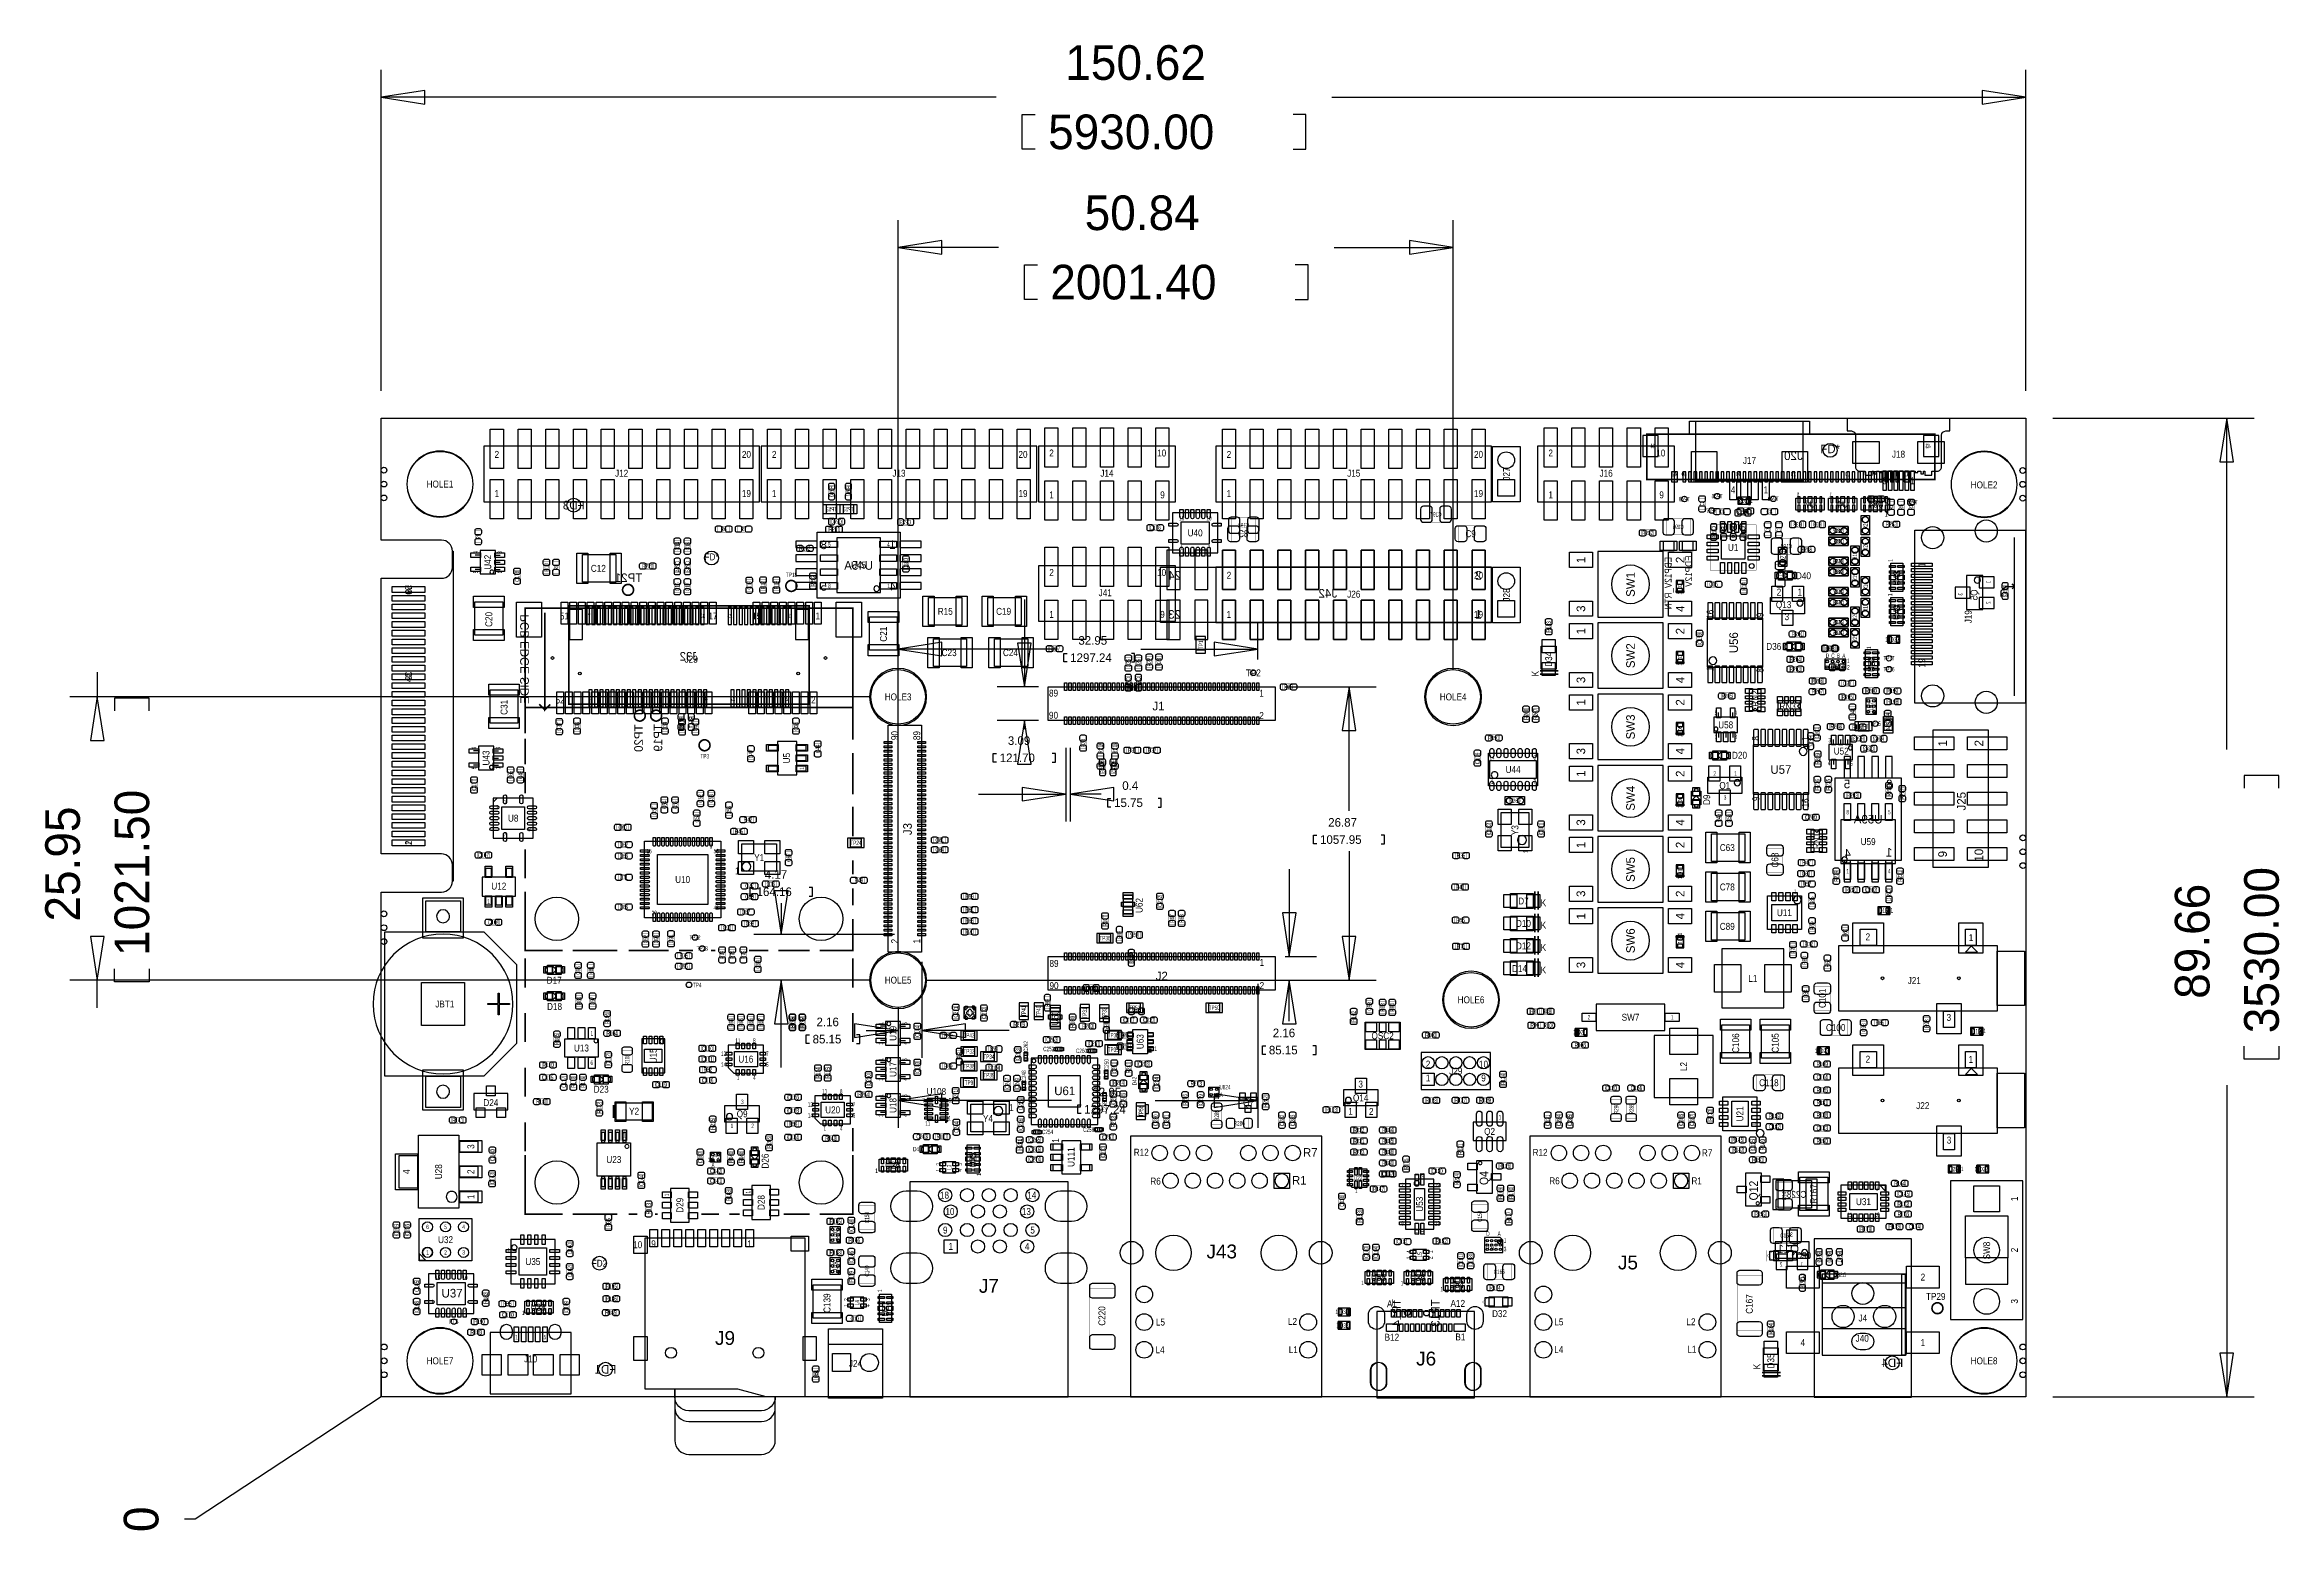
# Model space of a CAD drawing. Extents: x -31 to 174, y -12 to 124.
import ezdxf
from ezdxf.enums import TextEntityAlignment as Align

# ---------------------------------------------------------------- set-up
doc = ezdxf.new("R2010")
doc.units = 0
for name, color, linetype in [('BG_DIMENSION', 1, 'CONTINUOUS'), ('BG_OUTLINE', 3, 'CONTINUOUS'), ('PG_ASSEMBLY_BOTTOM', 140, 'CONTINUOUS'), ('PG_ASSEMBLY_TOP', 140, 'CONTINUOUS'), ('PIN_BOTTOM', 2, 'CONTINUOUS'), ('PIN_TOP', 160, 'CONTINUOUS'), ('RD_ASSEMBLY_BOTTOM', 140, 'CONTINUOUS'), ('RD_ASSEMBLY_TOP', 140, 'CONTINUOUS')]:
    doc.layers.add(name, color=color, linetype=linetype)

msp = doc.modelspace()

# ---------------------------------------------------------------- linework, layer by layer
at = {"layer": 'BG_DIMENSION'}
for points in [[(0, 92.157042), (0, 121.555002)], [(150.622, 92.157042), (150.622, 121.555002)], [(3.999992, 119.67972), (0, 119.05488), (3.999992, 118.43004), (3.999992, 119.67972)], [(56.33847, 119.05488), (0, 119.05488)], [(87.08517, 119.05488), (150.622, 119.05488)], [(146.622008, 118.43004), (150.622, 119.05488), (146.622008, 119.67972), (146.622008, 118.43004)], [(59.90082, 114.29238), (58.71972, 114.29238), (58.71972, 117.46738), (59.90082, 117.46738)], [(83.52282, 114.29238), (84.70392, 114.29238), (84.70392, 117.46738), (83.52282, 117.46738)], [(47.3456, 66.617342), (47.3456, 107.793282)], [(98.18116, 66.617342), (98.18116, 107.793282)], [(51.345592, 105.918), (47.3456, 105.29316), (51.345592, 104.66832), (51.345592, 105.918)], [(56.53659, 105.29316), (47.3456, 105.29316)], [(87.28329, 105.29316), (98.18116, 105.29316)], [(94.181168, 104.66832), (98.18116, 105.29316), (94.181168, 105.918), (94.181168, 104.66832)], [(60.09894, 100.53066), (58.91784, 100.53066), (58.91784, 103.70566), (60.09894, 103.70566)], [(83.72094, 100.53066), (84.90204, 100.53066), (84.90204, 103.70566), (83.72094, 103.70566)], [(153.122122, 89.65692), (171.544742, 89.65692)], [(169.66946, 85.656928), (169.04462, 89.65692), (168.41978, 85.656928), (169.66946, 85.656928)], [(169.04462, 59.31535), (169.04462, 89.65692)], [(58.91022, 73.043034), (58.91022, 65.04305)], [(47.3456, 40.671242), (47.3456, 71.003922)], [(80.295496, 67.543172), (80.295496, 71.003922)], [(51.345592, 69.12864), (47.3456, 68.5038), (51.345592, 67.87896), (51.345592, 69.12864)], [(61.93155, 68.5038), (47.3456, 68.5038)], [(58.28538, 69.043042), (58.91022, 65.04305), (59.53506, 69.043042), (58.28538, 69.043042)], [(62.8142, 67.3227), (62.5221, 67.3227), (62.5221, 68.1101), (62.8142, 68.1101)], [(68.707, 67.3227), (68.9991, 67.3227), (68.9991, 68.1101), (68.707, 68.1101)], [(69.58965, 68.5038), (80.295496, 68.5038)], [(76.295504, 67.87896), (80.295496, 68.5038), (76.295504, 69.12864), (76.295504, 67.87896)], [(-26.01214, 66.39433), (-26.01214, 64.11722)], [(44.845478, 64.11722), (-28.512262, 64.11722)], [(-25.3873, 60.117228), (-26.01214, 64.11722), (-26.63698, 60.117228), (-25.3873, 60.117228)], [(-21.24964, 62.83198), (-21.24964, 64.01308), (-24.42464, 64.01308), (-24.42464, 62.83198)], [(60.193174, 65.04305), (56.410098, 65.04305)], [(82.795618, 65.04305), (91.143582, 65.04305)], [(89.2683, 61.043058), (88.64346, 65.04305), (88.01862, 61.043058), (89.2683, 61.043058)], [(88.64346, 53.68671), (88.64346, 65.04305)], [(60.193174, 61.95187), (56.410098, 61.95187)], [(59.53506, 57.951878), (58.91022, 61.95187), (58.28538, 57.951878), (59.53506, 57.951878)], [(58.91022, 61.17463), (58.91022, 61.95187)], [(62.693296, 59.451748), (62.693296, 52.709318)], [(63.093346, 59.451748), (63.093346, 52.709318)], [(56.35752, 58.14568), (56.06542, 58.14568), (56.06542, 58.93308), (56.35752, 58.93308)], [(61.46292, 58.14568), (61.75502, 58.14568), (61.75502, 58.93308), (61.46292, 58.93308)], [(58.693304, 54.5846), (62.693296, 55.20944), (58.693304, 55.83428), (58.693304, 54.5846)], [(67.093338, 55.83428), (63.093346, 55.20944), (67.093338, 54.5846), (67.093338, 55.83428)], [(173.80712, 55.753), (173.80712, 56.9341), (170.63212, 56.9341), (170.63212, 55.753)], [(54.693312, 55.20944), (62.693296, 55.20944)], [(65.95237, 55.20944), (63.093346, 55.20944)], [(66.83502, 54.02834), (66.54292, 54.02834), (66.54292, 54.81574), (66.83502, 54.81574)], [(71.15302, 54.02834), (71.44512, 54.02834), (71.44512, 54.81574), (71.15302, 54.81574)], [(85.69706, 50.65776), (85.40496, 50.65776), (85.40496, 51.44516), (85.69706, 51.44516)], [(91.58986, 50.65776), (91.88196, 50.65776), (91.88196, 51.44516), (91.58986, 51.44516)], [(88.64346, 49.99101), (88.64346, 38.17112)], [(83.1723, 48.333914), (83.1723, 40.33393)], [(34.09188, 45.88002), (33.79978, 45.88002), (33.79978, 46.66742), (34.09188, 46.66742)], [(36.01974, 46.340776), (36.64458, 42.340784), (37.26942, 46.340776), (36.01974, 46.340776)], [(36.64458, 45.21327), (36.64458, 42.340784)], [(39.19728, 45.88002), (39.48938, 45.88002), (39.48938, 46.66742), (39.19728, 46.66742)], [(82.54746, 44.333922), (83.1723, 40.33393), (83.79714, 44.333922), (82.54746, 44.333922)], [(-26.63698, 42.171112), (-26.01214, 38.17112), (-25.3873, 42.171112), (-26.63698, 42.171112)], [(47.008288, 42.340784), (34.144458, 42.340784)], [(88.01862, 42.171112), (88.64346, 38.17112), (89.2683, 42.171112), (88.01862, 42.171112)], [(-21.24964, 39.20998), (-21.24964, 38.02888), (-24.42464, 38.02888), (-24.42464, 39.20998)], [(49.50841, 39.840662), (49.50841, 31.058358)], [(82.795618, 40.33393), (85.672422, 40.33393)], [(44.845478, 38.17112), (-28.512262, 38.17112)], [(-26.01214, 35.64763), (-26.01214, 38.17112)], [(44.845478, 38.17112), (34.144458, 38.17112)], [(37.26942, 34.171128), (36.64458, 38.17112), (36.01974, 34.171128), (37.26942, 34.171128)], [(36.64458, 30.171136), (36.64458, 38.17112)], [(49.845722, 38.17112), (91.143582, 38.17112)], [(49.845722, 38.17112), (85.672422, 38.17112)], [(80.295496, 37.833808), (80.295496, 24.634698)], [(83.79714, 34.171128), (83.1723, 38.17112), (82.54746, 34.171128), (83.79714, 34.171128)], [(83.1723, 34.40303), (83.1723, 38.17112)], [(47.3456, 35.670998), (47.3456, 31.058358)], [(47.3456, 35.670998), (47.3456, 24.634698)], [(39.22268, 32.37738), (38.93058, 32.37738), (38.93058, 33.16478), (39.22268, 33.16478)], [(43.345608, 32.93364), (47.3456, 33.55848), (43.345608, 34.18332), (43.345608, 32.93364)], [(43.54068, 32.37738), (43.83278, 32.37738), (43.83278, 33.16478), (43.54068, 33.16478)], [(44.42333, 33.55848), (47.3456, 33.55848)], [(53.508402, 34.18332), (49.50841, 33.55848), (53.508402, 32.93364), (53.508402, 34.18332)], [(57.508394, 33.55848), (49.50841, 33.55848)], [(81.0133, 31.37408), (80.7212, 31.37408), (80.7212, 32.16148), (81.0133, 32.16148)], [(85.3313, 31.37408), (85.6234, 31.37408), (85.6234, 32.16148), (85.3313, 32.16148)], [(173.80712, 32.131), (173.80712, 30.9499), (170.63212, 30.9499), (170.63212, 32.131)], [(51.345592, 27.75966), (47.3456, 27.13482), (51.345592, 26.50998), (51.345592, 27.75966)], [(63.21933, 27.13482), (47.3456, 27.13482)], [(64.10198, 25.95372), (63.80988, 25.95372), (63.80988, 26.74112), (64.10198, 26.74112)], [(69.99478, 25.95372), (70.28688, 25.95372), (70.28688, 26.74112), (69.99478, 26.74112)], [(70.87743, 27.13482), (80.295496, 27.13482)], [(76.295504, 26.50998), (80.295496, 27.13482), (76.295504, 27.75966), (76.295504, 26.50998)], [(169.04462, 28.56865), (169.04462, -0.00508)], [(0, 2.500122), (0, 0.00508), (-17.05102, -11.2014), (-18.02257, -11.2014)], [(0, 2.495042), (0, 0), (-17.05102, -11.20648), (-18.02257, -11.20648)], [(168.41978, 3.994912), (169.04462, -0.00508), (169.66946, 3.994912), (168.41978, 3.994912)], [(153.122122, -0.00508), (171.544742, -0.00508)]]:
    msp.add_lwpolyline(points, dxfattribs=at)
at = {"layer": 'BG_OUTLINE'}
msp.add_lwpolyline([(0, 0), (0, 46.233588), (5.526532, 46.233588, 0.413393), (6.522212, 47.232062), (6.522212, 48.731932, 0.414214), (5.522214, 49.73193), (0, 49.73193), (0, 74.98207), (5.522214, 74.98207, 0.414214), (6.522212, 75.982068), (6.522212, 77.481938, 0.413393), (5.526532, 78.480412), (0, 78.480412), (0, 89.662), (150.622, 89.662), (150.622, 0)], format="xyb", close=True, dxfattribs=at)
at = {"layer": 'PG_ASSEMBLY_BOTTOM'}
for points, const_width in [([(115.910614, 88.193626), (142.310866, 88.193626), (142.310866, 84.043774), (115.910614, 84.043774), (115.910614, 88.193626)], 0.1524), ([(40.969692, 82.401918), (41.529508, 82.401918), (41.529508, 83.462114), (40.969692, 83.462114), (40.969692, 82.401918)], 0.024892), ([(42.519092, 82.401918), (43.078908, 82.401918), (43.078908, 83.462114), (42.519092, 83.462114), (42.519092, 82.401918)], 0.024892), ([(41.179496, 80.457802), (41.179496, 79.897986), (42.239692, 79.897986), (42.239692, 80.457802), (41.179496, 80.457802)], 0.024892), ([(48.558196, 79.851504), (48.558196, 80.41132), (47.498, 80.41132), (47.498, 79.851504), (48.558196, 79.851504)], 0.024892), ([(77.901038, 80.577436), (77.901038, 79.117444), (80.101186, 79.117444), (80.101186, 80.577436), (77.901038, 80.577436)], 0.024892), ([(97.712022, 80.116172), (97.712022, 81.576164), (95.511874, 81.576164), (95.511874, 80.116172), (97.712022, 80.116172)], 0.024892), ([(119.893334, 78.972664), (119.893334, 80.432656), (117.693186, 80.432656), (117.693186, 78.972664), (119.893334, 78.972664)], 0.024892), ([(125.261878, 80.705452), (125.261878, 81.265268), (124.201682, 81.265268), (124.201682, 80.705452), (125.261878, 80.705452)], 0.024892), ([(130.270758, 79.641192), (130.270758, 80.201008), (129.210562, 80.201008), (129.210562, 79.641192), (130.270758, 79.641192)], 0.024892), ([(131.010406, 80.201008), (131.010406, 79.641192), (132.070602, 79.641192), (132.070602, 80.201008), (131.010406, 80.201008)], 0.024892), ([(122.334528, 79.760318), (121.774712, 79.760318), (121.774712, 78.700122), (122.334528, 78.700122), (122.334528, 79.760318)], 0.024892), ([(122.671332, 78.695042), (123.231148, 78.695042), (123.231148, 79.755238), (122.671332, 79.755238), (122.671332, 78.695042)], 0.024892), ([(123.555252, 78.702662), (124.115068, 78.702662), (124.115068, 79.762858), (123.555252, 79.762858), (123.555252, 78.702662)], 0.024892), ([(125.016768, 79.755238), (124.456952, 79.755238), (124.456952, 78.695042), (125.016768, 78.695042), (125.016768, 79.755238)], 0.024892), ([(127.601726, 78.657196), (127.601726, 77.197204), (129.801874, 77.197204), (129.801874, 78.657196), (127.601726, 78.657196)], 0.024892), ([(26.839164, 75.537822), (27.39898, 75.537822), (27.39898, 76.598018), (26.839164, 76.598018), (26.839164, 75.537822)], 0.024892), ([(27.76982, 75.537822), (28.329636, 75.537822), (28.329636, 76.598018), (27.76982, 76.598018), (27.76982, 75.537822)], 0.024892), ([(128.590548, 76.221844), (127.690372, 76.221844), (127.690372, 74.522076), (128.590548, 74.522076), (128.590548, 76.221844)], 0.024892), ([(149.014688, 74.347578), (148.454872, 74.347578), (148.454872, 73.287382), (149.014688, 73.287382), (149.014688, 74.347578)], 0.024892), ([(14.976348, 71.827136), (14.976348, 62.937136), (15.484348, 63.445136)], 0.1524), ([(39.184326, 72.463152), (17.18437, 72.463152), (17.18437, 63.46317), (39.184326, 63.46317), (39.184326, 72.463152)], 0.1524), ([(132.141722, 68.834508), (132.141722, 68.274692), (133.201918, 68.274692), (133.201918, 68.834508), (132.141722, 68.834508)], 0.024892), ([(68.69938, 65.957704), (68.139564, 65.957704), (68.139564, 64.897508), (68.69938, 64.897508), (68.69938, 65.957704)], 0.024892), ([(69.630036, 65.957704), (69.07022, 65.957704), (69.07022, 64.897508), (69.630036, 64.897508), (69.630036, 65.957704)], 0.024892), ([(133.89483, 66.547492), (133.89483, 67.107308), (132.834634, 67.107308), (132.834634, 66.547492), (133.89483, 66.547492)], 0.024892), ([(14.976348, 62.937136), (14.468348, 63.445136)], 0.1524), ([(27.7495, 62.348364), (27.189684, 62.348364), (27.189684, 61.288168), (27.7495, 61.288168), (27.7495, 62.348364)], 0.024892), ([(28.67914, 62.348364), (28.119324, 62.348364), (28.119324, 61.288168), (28.67914, 61.288168), (28.67914, 62.348364)], 0.024892), ([(130.635502, 59.533282), (131.195318, 59.533282), (131.195318, 60.593478), (130.635502, 60.593478), (130.635502, 59.533282)], 0.024892), ([(135.847328, 60.005722), (135.847328, 60.565538), (134.787132, 60.565538), (134.787132, 60.005722), (135.847328, 60.005722)], 0.024892), ([(136.784588, 59.097672), (136.784588, 59.657488), (135.724392, 59.657488), (135.724392, 59.097672), (136.784588, 59.097672)], 0.024892), ([(136.643872, 60.561728), (136.643872, 60.001912), (137.704068, 60.001912), (137.704068, 60.561728), (136.643872, 60.561728)], 0.024892), ([(66.350388, 58.195718), (65.790572, 58.195718), (65.790572, 57.135522), (66.350388, 57.135522), (66.350388, 58.195718)], 0.024892), ([(67.315588, 58.195718), (66.755772, 58.195718), (66.755772, 57.135522), (67.315588, 57.135522), (67.315588, 58.195718)], 0.024892), ([(138.379708, 46.566328), (137.819892, 46.566328), (137.819892, 45.506132), (138.379708, 45.506132), (138.379708, 46.566328)], 0.024892), ([(67.894454, 42.857674), (67.334638, 42.857674), (67.334638, 41.797478), (67.894454, 41.797478), (67.894454, 42.857674)], 0.024892), ([(69.516498, 42.036492), (69.516498, 42.596308), (68.456302, 42.596308), (68.456302, 42.036492), (69.516498, 42.036492)], 0.024892), ([(68.986908, 40.74922), (68.427092, 40.74922), (68.427092, 39.689024), (68.986908, 39.689024), (68.986908, 40.74922)], 0.024892), ([(64.503554, 37.73678), (64.503554, 37.176964), (65.56375, 37.176964), (65.56375, 37.73678), (64.503554, 37.73678)], 0.024892), ([(37.388292, 33.77692), (37.948108, 33.77692), (37.948108, 34.837116), (37.388292, 34.837116), (37.388292, 33.77692)], 0.024892), ([(38.277292, 33.77692), (38.837108, 33.77692), (38.837108, 34.837116), (38.277292, 34.837116), (38.277292, 33.77692)], 0.024892), ([(60.739782, 35.573462), (61.299598, 35.573462), (61.299598, 36.633658), (60.739782, 36.633658), (60.739782, 35.573462)], 0.024892), ([(69.706998, 35.042602), (69.706998, 35.602418), (68.646802, 35.602418), (68.646802, 35.042602), (69.706998, 35.042602)], 0.024892), ([(66.144902, 33.550352), (66.704718, 33.550352), (66.704718, 34.610548), (66.144902, 34.610548), (66.144902, 33.550352)], 0.024892), ([(68.673218, 32.853122), (68.673218, 33.412938), (67.613022, 33.412938), (67.613022, 32.853122), (68.673218, 32.853122)], 0.024892), ([(52.666392, 30.647132), (53.226208, 30.647132), (53.226208, 31.707328), (52.666392, 31.707328), (52.666392, 30.647132)], 0.024892), ([(56.645048, 31.576772), (56.645048, 32.136588), (55.584852, 32.136588), (55.584852, 31.576772), (56.645048, 31.576772)], 0.024892), ([(68.664328, 31.840932), (68.664328, 32.400748), (67.604132, 32.400748), (67.604132, 31.840932), (68.664328, 31.840932)], 0.024892), ([(56.659018, 29.863542), (56.659018, 30.423358), (55.598822, 30.423358), (55.598822, 29.863542), (56.659018, 29.863542)], 0.024892), ([(131.98221, 13.35278), (131.422394, 13.35278), (131.422394, 12.292584), (131.98221, 12.292584), (131.98221, 13.35278)], 0.024892), ([(132.352034, 12.292584), (132.91185, 12.292584), (132.91185, 13.35278), (132.352034, 13.35278), (132.352034, 12.292584)], 0.024892), ([(133.84149, 13.35278), (133.281674, 13.35278), (133.281674, 12.292584), (133.84149, 12.292584), (133.84149, 13.35278)], 0.024892), ([(130.45821, 10.976864), (129.898394, 10.976864), (129.898394, 9.916668), (130.45821, 9.916668), (130.45821, 10.976864)], 0.024892)]:
    msp.add_lwpolyline(points, dxfattribs=dict(at, const_width=const_width))
for points in [[(125.391672, 81.73466), (124.291852, 81.73466), (124.291852, 82.434684), (125.391672, 82.434684), (125.391672, 81.73466)], [(42.0116, 80.889094), (40.4876, 80.889094), (40.4876, 81.752694), (42.0116, 81.752694), (42.0116, 80.889094)], [(43.561, 80.889094), (42.037, 80.889094), (42.037, 81.752694), (43.561, 81.752694), (43.561, 80.889094)], [(47.526194, 73.165208), (39.926006, 73.165208), (39.926006, 79.21498), (47.526194, 79.21498), (47.526194, 73.165208)], [(117.15623, 78.383384), (118.68023, 78.383384), (118.68023, 77.519784), (117.15623, 77.519784), (117.15623, 78.383384)], [(120.43029, 77.519784), (118.90629, 77.519784), (118.90629, 78.383384), (120.43029, 78.383384), (120.43029, 77.519784)], [(132.588, 78.96098), (134.366, 78.96098), (134.366, 79.72298), (132.588, 79.72298), (132.588, 78.96098)], [(132.588, 77.99578), (134.366, 77.99578), (134.366, 78.75778), (132.588, 78.75778), (132.588, 77.99578)], [(6.522212, 77.481938), (6.602222, 77.481938)], [(6.522212, 75.982068), (6.522212, 77.481938)], [(6.522212, 77.481938), (6.602222, 77.481938)], [(6.522212, 75.982068), (6.522212, 77.481938)], [(6.522212, 77.481938), (6.602222, 77.481938)], [(6.522212, 75.982068), (6.522212, 77.481938)], [(6.522212, 77.481938), (6.602222, 77.481938)], [(6.522212, 75.982068), (6.522212, 77.481938)], [(6.522212, 77.481938), (6.602222, 77.481938)], [(6.522212, 75.982068), (6.522212, 77.481938)], [(6.522212, 77.481938), (6.602222, 77.481938)], [(6.522212, 75.982068), (6.522212, 77.481938)], [(6.522212, 77.481938), (6.602222, 77.481938)], [(6.522212, 75.982068), (6.522212, 77.481938)], [(6.522212, 77.481938), (6.602222, 77.481938)], [(6.522212, 75.982068), (6.522212, 77.481938)], [(6.522212, 77.481938), (6.602222, 77.481938)], [(6.522212, 75.982068), (6.522212, 77.481938)], [(6.522212, 77.481938), (6.602222, 77.481938)], [(6.522212, 75.982068), (6.522212, 77.481938)], [(6.522212, 77.481938), (6.602222, 77.481938)], [(6.522212, 75.982068), (6.522212, 77.481938)], [(6.522212, 77.481938), (6.602222, 77.481938)], [(6.522212, 75.982068), (6.522212, 77.481938)], [(6.522212, 77.481938), (6.602222, 77.481938)], [(6.522212, 75.982068), (6.522212, 77.481938)], [(6.522212, 77.481938), (6.602222, 77.481938)], [(6.522212, 75.982068), (6.522212, 77.481938)], [(6.522212, 77.481938), (6.602222, 77.481938)], [(6.522212, 75.982068), (6.522212, 77.481938)], [(6.522212, 77.481938), (6.602222, 77.481938)], [(6.522212, 75.982068), (6.522212, 77.481938)], [(6.522212, 77.481938), (6.602222, 77.481938)], [(6.602222, 77.481938), (6.602222, 47.232062)], [(6.602222, 77.481938), (6.602222, 47.232062)], [(6.602222, 77.481938), (6.602222, 47.232062)], [(6.602222, 77.481938), (6.602222, 47.232062)], [(6.602222, 77.481938), (6.602222, 47.232062)], [(6.602222, 77.481938), (6.602222, 47.232062)], [(6.602222, 77.481938), (6.602222, 47.232062)], [(6.602222, 77.481938), (6.602222, 47.232062)], [(6.602222, 77.481938), (6.602222, 47.232062)], [(6.602222, 77.481938), (6.602222, 47.232062)], [(6.602222, 77.481938), (6.602222, 47.232062)], [(6.602222, 77.481938), (6.602222, 47.232062)], [(6.602222, 77.481938), (6.602222, 47.232062)], [(6.602222, 77.481938), (6.602222, 47.232062)], [(6.602222, 77.481938), (6.602222, 47.232062)], [(6.602222, 77.481938), (6.602222, 47.232062)], [(132.588, 76.16698), (134.366, 76.16698), (134.366, 76.92898), (132.588, 76.92898), (132.588, 76.16698)], [(132.588, 75.20178), (134.366, 75.20178), (134.366, 75.96378), (132.588, 75.96378), (132.588, 75.20178)], [(0.002032, 74.98207), (5.522214, 74.98207)], [(0.002032, 49.73193), (0.002032, 74.98207)], [(0.002032, 74.98207), (5.522214, 74.98207)], [(0.002032, 49.73193), (0.002032, 74.98207)], [(0.002032, 74.98207), (5.522214, 74.98207)], [(0.002032, 49.73193), (0.002032, 74.98207)], [(0.002032, 74.98207), (5.522214, 74.98207)], [(0.002032, 49.73193), (0.002032, 74.98207)], [(0.002032, 74.98207), (5.522214, 74.98207)], [(0.002032, 49.73193), (0.002032, 74.98207)], [(0.002032, 74.98207), (5.522214, 74.98207)], [(0.002032, 49.73193), (0.002032, 74.98207)], [(0.002032, 74.98207), (5.522214, 74.98207)], [(0.002032, 49.73193), (0.002032, 74.98207)], [(0.002032, 74.98207), (5.522214, 74.98207)], [(0.002032, 49.73193), (0.002032, 74.98207)], [(0.002032, 74.98207), (5.522214, 74.98207)], [(0.002032, 49.73193), (0.002032, 74.98207)], [(0.002032, 74.98207), (5.522214, 74.98207)], [(0.002032, 49.73193), (0.002032, 74.98207)], [(0.002032, 74.98207), (5.522214, 74.98207)], [(0.002032, 49.73193), (0.002032, 74.98207)], [(0.002032, 74.98207), (5.522214, 74.98207)], [(0.002032, 49.73193), (0.002032, 74.98207)], [(0.002032, 74.98207), (5.522214, 74.98207)], [(0.002032, 49.73193), (0.002032, 74.98207)], [(0.002032, 74.98207), (5.522214, 74.98207)], [(0.002032, 49.73193), (0.002032, 74.98207)], [(0.002032, 74.98207), (5.522214, 74.98207)], [(0.002032, 49.73193), (0.002032, 74.98207)], [(0.002032, 74.98207), (5.522214, 74.98207)], [(0.002032, 49.73193), (0.002032, 74.98207)], [(132.588, 73.37298), (134.366, 73.37298), (134.366, 74.13498), (132.588, 74.13498), (132.588, 73.37298)], [(146.698462, 75.232768), (145.198338, 75.232768), (145.198338, 72.112632), (146.698462, 72.112632), (146.698462, 75.232768)], [(132.588, 72.40778), (134.366, 72.40778), (134.366, 73.16978), (132.588, 73.16978), (132.588, 72.40778)], [(132.588, 70.57898), (134.366, 70.57898), (134.366, 71.34098), (132.588, 71.34098), (132.588, 70.57898)], [(132.588, 69.61378), (134.366, 69.61378), (134.366, 70.37578), (132.588, 70.37578), (132.588, 69.61378)], [(136.54024, 61.00064), (135.01624, 61.00064), (135.01624, 61.86424), (136.54024, 61.86424), (136.54024, 61.00064)], [(137.59053, 60.81141), (137.59053, 62.33541), (138.45413, 62.33541), (138.45413, 60.81141), (137.59053, 60.81141)], [(133.166358, 49.119028), (133.166358, 56.719216), (139.21613, 56.719216), (139.21613, 49.119028), (133.166358, 49.119028)], [(5.522214, 49.73193), (0.002032, 49.73193)], [(5.522214, 49.73193), (0.002032, 49.73193)], [(5.522214, 49.73193), (0.002032, 49.73193)], [(5.522214, 49.73193), (0.002032, 49.73193)], [(5.522214, 49.73193), (0.002032, 49.73193)], [(5.522214, 49.73193), (0.002032, 49.73193)], [(5.522214, 49.73193), (0.002032, 49.73193)], [(5.522214, 49.73193), (0.002032, 49.73193)], [(5.522214, 49.73193), (0.002032, 49.73193)], [(5.522214, 49.73193), (0.002032, 49.73193)], [(5.522214, 49.73193), (0.002032, 49.73193)], [(5.522214, 49.73193), (0.002032, 49.73193)], [(5.522214, 49.73193), (0.002032, 49.73193)], [(5.522214, 49.73193), (0.002032, 49.73193)], [(5.522214, 49.73193), (0.002032, 49.73193)], [(5.522214, 49.73193), (0.002032, 49.73193)], [(6.522212, 47.232062), (6.522212, 48.731932)], [(6.522212, 47.232062), (6.522212, 48.731932)], [(6.522212, 47.232062), (6.522212, 48.731932)], [(6.522212, 47.232062), (6.522212, 48.731932)], [(6.522212, 47.232062), (6.522212, 48.731932)], [(6.522212, 47.232062), (6.522212, 48.731932)], [(6.522212, 47.232062), (6.522212, 48.731932)], [(6.522212, 47.232062), (6.522212, 48.731932)], [(6.522212, 47.232062), (6.522212, 48.731932)], [(6.522212, 47.232062), (6.522212, 48.731932)], [(6.522212, 47.232062), (6.522212, 48.731932)], [(6.522212, 47.232062), (6.522212, 48.731932)], [(6.522212, 47.232062), (6.522212, 48.731932)], [(6.522212, 47.232062), (6.522212, 48.731932)], [(6.522212, 47.232062), (6.522212, 48.731932)], [(6.522212, 47.232062), (6.522212, 48.731932)], [(6.602222, 47.232062), (6.522212, 47.232062)], [(6.602222, 47.232062), (6.522212, 47.232062)], [(6.602222, 47.232062), (6.522212, 47.232062)], [(6.602222, 47.232062), (6.522212, 47.232062)], [(6.602222, 47.232062), (6.522212, 47.232062)], [(6.602222, 47.232062), (6.522212, 47.232062)], [(6.602222, 47.232062), (6.522212, 47.232062)], [(6.602222, 47.232062), (6.522212, 47.232062)], [(6.602222, 47.232062), (6.522212, 47.232062)], [(6.602222, 47.232062), (6.522212, 47.232062)], [(6.602222, 47.232062), (6.522212, 47.232062)], [(6.602222, 47.232062), (6.522212, 47.232062)], [(6.602222, 47.232062), (6.522212, 47.232062)], [(6.602222, 47.232062), (6.522212, 47.232062)], [(6.602222, 47.232062), (6.522212, 47.232062)], [(6.602222, 47.232062), (6.522212, 47.232062)], [(130.78841, 12.7127), (130.78841, 14.212824), (127.668274, 14.212824), (127.668274, 12.7127), (130.78841, 12.7127)], [(131.841748, 11.362944), (131.841748, 11.023092), (131.64185, 11.023092), (131.64185, 11.362944), (131.841748, 11.362944)], [(131.841748, 10.768076), (133.091936, 10.768076), (133.091936, 11.61796), (131.841748, 11.61796), (131.841748, 10.768076)], [(132.66674, 10.792968), (132.266944, 11.193018), (132.66674, 11.593068), (132.66674, 10.792968)], [(132.266944, 10.792968), (132.266944, 11.593068)], [(133.291834, 11.362944), (133.291834, 11.023092), (133.091936, 11.023092), (133.091936, 11.362944), (133.291834, 11.362944)]]:
    msp.add_lwpolyline(points, dxfattribs=at)
for points in [[(125.391672, 81.73466), (125.391672, 82.434684), (125.241812, 82.434684), (125.241812, 81.73466)], [(129.560828, 81.23301), (129.560828, 82.33283), (132.160772, 82.33283), (132.160772, 81.23301)], [(132.560822, 81.23301), (132.560822, 82.33283), (135.160766, 82.33283), (135.160766, 81.23301)], [(135.560816, 81.23301), (135.560816, 82.33283), (138.16076, 82.33283), (138.16076, 81.23301)], [(71.374, 70.9295), (71.374, 76.0095), (101.7016, 76.0095), (101.7016, 70.9295)], [(130.99161, 17.27962), (127.94361, 17.27962), (127.94361, 19.81962), (130.99161, 19.81962)]]:
    msp.add_lwpolyline(points, close=True, dxfattribs=at)
for points in [[(5.522214, 74.98207, 0.414216), (6.522212, 75.982068)], [(5.522214, 74.98207, 0.414216), (6.522212, 75.982068)], [(5.522214, 74.98207, 0.414216), (6.522212, 75.982068)], [(5.522214, 74.98207, 0.414216), (6.522212, 75.982068)], [(5.522214, 74.98207, 0.414216), (6.522212, 75.982068)], [(5.522214, 74.98207, 0.414216), (6.522212, 75.982068)], [(5.522214, 74.98207, 0.414216), (6.522212, 75.982068)], [(5.522214, 74.98207, 0.414216), (6.522212, 75.982068)], [(5.522214, 74.98207, 0.414216), (6.522212, 75.982068)], [(5.522214, 74.98207, 0.414216), (6.522212, 75.982068)], [(5.522214, 74.98207, 0.414216), (6.522212, 75.982068)], [(5.522214, 74.98207, 0.414216), (6.522212, 75.982068)], [(5.522214, 74.98207, 0.414216), (6.522212, 75.982068)], [(5.522214, 74.98207, 0.414216), (6.522212, 75.982068)], [(5.522214, 74.98207, 0.414216), (6.522212, 75.982068)], [(5.522214, 74.98207, 0.414216), (6.522212, 75.982068)], [(6.522212, 48.731932, 0.414216), (5.522214, 49.73193)], [(6.522212, 48.731932, 0.414216), (5.522214, 49.73193)], [(6.522212, 48.731932, 0.414216), (5.522214, 49.73193)], [(6.522212, 48.731932, 0.414216), (5.522214, 49.73193)], [(6.522212, 48.731932, 0.414216), (5.522214, 49.73193)], [(6.522212, 48.731932, 0.414216), (5.522214, 49.73193)], [(6.522212, 48.731932, 0.414216), (5.522214, 49.73193)], [(6.522212, 48.731932, 0.414216), (5.522214, 49.73193)], [(6.522212, 48.731932, 0.414216), (5.522214, 49.73193)], [(6.522212, 48.731932, 0.414216), (5.522214, 49.73193)], [(6.522212, 48.731932, 0.414216), (5.522214, 49.73193)], [(6.522212, 48.731932, 0.414216), (5.522214, 49.73193)], [(6.522212, 48.731932, 0.414216), (5.522214, 49.73193)], [(6.522212, 48.731932, 0.414216), (5.522214, 49.73193)], [(6.522212, 48.731932, 0.414216), (5.522214, 49.73193)], [(6.522212, 48.731932, 0.414216), (5.522214, 49.73193)]]:
    msp.add_lwpolyline(points, format="xyb", dxfattribs=at)
at = {"layer": 'PG_ASSEMBLY_BOTTOM', "const_width": 0.151892}
for points in [[(23.11146, 73.925176, 1), (22.111208, 73.925176, 1), (23.11146, 73.925176)], [(24.184356, 62.40526, 1), (23.184104, 62.40526, 1), (24.184356, 62.40526)], [(25.68448, 62.40526, 1), (24.684228, 62.40526, 1), (25.68448, 62.40526)]]:
    msp.add_lwpolyline(points, format="xyb", dxfattribs=at)
at = {"layer": 'PG_ASSEMBLY_BOTTOM'}
for points in [[(146.486372, 74.8157, 1), (145.918428, 74.8157, 1)], [(130.655314, 13.208762, 1), (130.08737, 13.208762, 1)]]:
    msp.add_lwpolyline(points, format="xyb", close=True, dxfattribs=at)
at = {"layer": 'PG_ASSEMBLY_TOP'}
for points in [[(130.8227, 89.39022), (130.8227, 88.1888), (119.8245, 88.1888), (119.8245, 89.39022), (130.8227, 89.39022)], [(130.22326, 89.39022), (130.22326, 83.88858), (120.42394, 83.88858), (120.42394, 89.39022)], [(9.398, 82.0039), (34.6456, 82.0039), (34.6456, 87.0839), (9.398, 87.0839), (9.398, 82.0039)], [(34.798, 82.0039), (60.0456, 82.0039), (60.0456, 87.0839), (34.798, 87.0839), (34.798, 82.0039)], [(60.198, 82.0039), (72.7456, 82.0039), (72.7456, 87.0839), (60.198, 87.0839), (60.198, 82.0039)], [(76.454, 82.0039), (101.7016, 82.0039), (101.7016, 87.0839), (76.454, 87.0839), (76.454, 82.0039)], [(105.918, 82.0039), (118.4656, 82.0039), (118.4656, 87.0839), (105.918, 87.0839), (105.918, 82.0039)], [(72.47382, 77.32014), (76.62418, 77.32014), (76.62418, 80.97266), (72.47382, 80.97266), (72.47382, 77.32014)], [(136.3218, 80.73898), (136.3218, 78.96098), (135.5598, 78.96098), (135.5598, 80.73898), (136.3218, 80.73898)], [(45.72, 78.691994), (41.7322, 78.691994), (41.7322, 73.688194), (45.72, 73.688194), (45.72, 78.691994)], [(127.97282, 76.07046), (127.97282, 77.84846), (128.73482, 77.84846), (128.73482, 76.07046), (127.97282, 76.07046)], [(134.366, 78.96098), (132.588, 78.96098), (132.588, 79.72298), (134.366, 79.72298), (134.366, 78.96098)], [(134.366, 77.99578), (132.588, 77.99578), (132.588, 78.75778), (134.366, 78.75778), (134.366, 77.99578)], [(135.3566, 77.94498), (135.3566, 76.16698), (134.5946, 76.16698), (134.5946, 77.94498), (135.3566, 77.94498)], [(135.5598, 76.97978), (135.5598, 78.75778), (136.3218, 78.75778), (136.3218, 76.97978), (135.5598, 76.97978)], [(149.608794, 64.214502), (149.608794, 78.714346)], [(6.522212, 77.481938), (6.602222, 77.481938)], [(6.522212, 75.982068), (6.522212, 77.481938)], [(6.522212, 77.481938), (6.602222, 77.481938)], [(6.522212, 75.982068), (6.522212, 77.481938)], [(6.522212, 77.481938), (6.602222, 77.481938)], [(6.522212, 75.982068), (6.522212, 77.481938)], [(6.522212, 77.481938), (6.602222, 77.481938)], [(6.522212, 75.982068), (6.522212, 77.481938)], [(6.522212, 77.481938), (6.602222, 77.481938)], [(6.522212, 75.982068), (6.522212, 77.481938)], [(6.522212, 77.481938), (6.602222, 77.481938)], [(6.522212, 75.982068), (6.522212, 77.481938)], [(6.522212, 77.481938), (6.602222, 77.481938)], [(6.522212, 75.982068), (6.522212, 77.481938)], [(6.522212, 77.481938), (6.602222, 77.481938)], [(6.522212, 75.982068), (6.522212, 77.481938)], [(6.522212, 77.481938), (6.602222, 77.481938)], [(6.522212, 75.982068), (6.522212, 77.481938)], [(6.522212, 77.481938), (6.602222, 77.481938)], [(6.522212, 75.982068), (6.522212, 77.481938)], [(6.522212, 77.481938), (6.602222, 77.481938)], [(6.522212, 75.982068), (6.522212, 77.481938)], [(6.522212, 77.481938), (6.602222, 77.481938)], [(6.522212, 75.982068), (6.522212, 77.481938)], [(6.522212, 77.481938), (6.602222, 77.481938)], [(6.522212, 75.982068), (6.522212, 77.481938)], [(6.522212, 77.481938), (6.602222, 77.481938)], [(6.522212, 75.982068), (6.522212, 77.481938)], [(6.522212, 77.481938), (6.602222, 77.481938)], [(6.522212, 75.982068), (6.522212, 77.481938)], [(6.522212, 77.481938), (6.602222, 77.481938)], [(6.522212, 75.982068), (6.522212, 77.481938)], [(6.602222, 77.481938), (6.602222, 47.232062)], [(6.602222, 77.481938), (6.602222, 47.232062)], [(6.602222, 77.481938), (6.602222, 47.232062)], [(6.602222, 77.481938), (6.602222, 47.232062)], [(6.602222, 77.481938), (6.602222, 47.232062)], [(6.602222, 77.481938), (6.602222, 47.232062)], [(6.602222, 77.481938), (6.602222, 47.232062)], [(6.602222, 77.481938), (6.602222, 47.232062)], [(6.602222, 77.481938), (6.602222, 47.232062)], [(6.602222, 77.481938), (6.602222, 47.232062)], [(6.602222, 77.481938), (6.602222, 47.232062)], [(6.602222, 77.481938), (6.602222, 47.232062)], [(6.602222, 77.481938), (6.602222, 47.232062)], [(6.602222, 77.481938), (6.602222, 47.232062)], [(6.602222, 77.481938), (6.602222, 47.232062)], [(6.602222, 77.481938), (6.602222, 47.232062)], [(9.0678, 77.10424), (8.6106, 77.10424)], [(9.0678, 75.80376), (8.6106, 75.80376)], [(10.453624, 75.378818), (10.453624, 77.528928), (9.053576, 77.528928), (9.053576, 75.378818), (10.453624, 75.378818)], [(10.4394, 77.10424), (10.8966, 77.10424)], [(10.4394, 76.454), (10.8966, 76.454)], [(10.4394, 75.80376), (10.8966, 75.80376)], [(60.198, 71.0565), (72.7456, 71.0565), (72.7456, 76.1365), (60.198, 76.1365), (60.198, 71.0565)], [(76.454, 70.9295), (101.7016, 70.9295), (101.7016, 76.0095), (76.454, 76.0095), (76.454, 70.9295)], [(117.4242, 71.4375), (117.4242, 77.4319), (111.4298, 77.4319), (111.4298, 71.4375), (117.4242, 71.4375)], [(134.366, 76.16698), (132.588, 76.16698), (132.588, 76.92898), (134.366, 76.92898), (134.366, 76.16698)], [(134.366, 75.20178), (132.588, 75.20178), (132.588, 75.96378), (134.366, 75.96378), (134.366, 75.20178)], [(134.5946, 74.18578), (134.5946, 75.96378), (135.3566, 75.96378), (135.3566, 74.18578), (134.5946, 74.18578)], [(0.002032, 74.98207), (5.522214, 74.98207)], [(0.002032, 49.73193), (0.002032, 74.98207)], [(0.002032, 74.98207), (5.522214, 74.98207)], [(0.002032, 49.73193), (0.002032, 74.98207)], [(0.002032, 74.98207), (5.522214, 74.98207)], [(0.002032, 49.73193), (0.002032, 74.98207)], [(0.002032, 74.98207), (5.522214, 74.98207)], [(0.002032, 49.73193), (0.002032, 74.98207)], [(0.002032, 74.98207), (5.522214, 74.98207)], [(0.002032, 49.73193), (0.002032, 74.98207)], [(0.002032, 74.98207), (5.522214, 74.98207)], [(0.002032, 49.73193), (0.002032, 74.98207)], [(0.002032, 74.98207), (5.522214, 74.98207)], [(0.002032, 49.73193), (0.002032, 74.98207)], [(0.002032, 74.98207), (5.522214, 74.98207)], [(0.002032, 49.73193), (0.002032, 74.98207)], [(0.002032, 74.98207), (5.522214, 74.98207)], [(0.002032, 49.73193), (0.002032, 74.98207)], [(0.002032, 74.98207), (5.522214, 74.98207)], [(0.002032, 49.73193), (0.002032, 74.98207)], [(0.002032, 74.98207), (5.522214, 74.98207)], [(0.002032, 49.73193), (0.002032, 74.98207)], [(0.002032, 74.98207), (5.522214, 74.98207)], [(0.002032, 49.73193), (0.002032, 74.98207)], [(0.002032, 74.98207), (5.522214, 74.98207)], [(0.002032, 49.73193), (0.002032, 74.98207)], [(0.002032, 74.98207), (5.522214, 74.98207)], [(0.002032, 49.73193), (0.002032, 74.98207)], [(0.002032, 74.98207), (5.522214, 74.98207)], [(0.002032, 49.73193), (0.002032, 74.98207)], [(0.002032, 74.98207), (5.522214, 74.98207)], [(0.002032, 49.73193), (0.002032, 74.98207)], [(119.304308, 73.694798), (119.304308, 74.794618), (118.604284, 74.794618), (118.604284, 73.694798), (119.304308, 73.694798)], [(127.792988, 75.404726), (127.792988, 75.064874), (127.992886, 75.064874), (127.992886, 75.404726), (127.792988, 75.404726)], [(129.243074, 74.809858), (127.992886, 74.809858), (127.992886, 75.659742), (129.243074, 75.659742), (129.243074, 74.809858)], [(128.418082, 74.83475), (128.817878, 75.2348), (128.418082, 75.63485), (128.418082, 74.83475)], [(128.817878, 74.83475), (128.817878, 75.63485)], [(129.243074, 75.404726), (129.243074, 75.064874), (129.442972, 75.064874), (129.442972, 75.404726), (129.243074, 75.404726)], [(134.366, 73.37298), (132.588, 73.37298), (132.588, 74.13498), (134.366, 74.13498), (134.366, 73.37298)], [(136.3218, 75.15098), (136.3218, 73.37298), (135.5598, 73.37298), (135.5598, 75.15098), (136.3218, 75.15098)], [(148.388832, 73.314306), (148.388832, 73.834498), (148.798788, 74.244454), (149.608794, 74.244454), (149.37867, 74.01433)], [(149.608794, 74.244454), (149.37867, 74.474324)], [(130.368548, 73.216262), (130.368548, 71.716138), (127.248412, 71.716138), (127.248412, 73.216262), (130.368548, 73.216262)], [(134.366, 72.40778), (132.588, 72.40778), (132.588, 73.16978), (134.366, 73.16978), (134.366, 72.40778)], [(135.3566, 72.35698), (135.3566, 70.57898), (134.5946, 70.57898), (134.5946, 72.35698), (135.3566, 72.35698)], [(135.5598, 71.39178), (135.5598, 73.16978), (136.3218, 73.16978), (136.3218, 71.39178), (135.5598, 71.39178)], [(75.49134, 68.13804), (75.49134, 69.66204), (74.62774, 69.66204), (74.62774, 68.13804), (75.49134, 68.13804)], [(117.4242, 64.9097), (117.4242, 70.9041), (111.4298, 70.9041), (111.4298, 64.9097), (117.4242, 64.9097)], [(126.552706, 66.838068), (126.552706, 71.337932), (121.452894, 71.337932), (121.452894, 66.838068), (126.552706, 66.838068)], [(134.366, 70.57898), (132.588, 70.57898), (132.588, 71.34098), (134.366, 71.34098), (134.366, 70.57898)], [(134.366, 69.61378), (132.588, 69.61378), (132.588, 70.37578), (134.366, 70.37578), (134.366, 69.61378)], [(134.5946, 68.59778), (134.5946, 70.37578), (135.3566, 70.37578), (135.3566, 68.59778), (134.5946, 68.59778)], [(137.998962, 69.032628), (139.098782, 69.032628), (139.098782, 69.732652), (137.998962, 69.732652), (137.998962, 69.032628)], [(119.323612, 67.192398), (119.323612, 68.292218), (118.623588, 68.292218), (118.623588, 67.192398), (119.323612, 67.192398)], [(128.762506, 68.562474), (128.762506, 68.902326), (128.562608, 68.902326), (128.562608, 68.562474), (128.762506, 68.562474)], [(128.762506, 69.157342), (130.012694, 69.157342), (130.012694, 68.307458), (128.762506, 68.307458), (128.762506, 69.157342)], [(129.587498, 69.13245), (129.187702, 68.7324), (129.587498, 68.33235), (129.587498, 69.13245)], [(129.187702, 69.13245), (129.187702, 68.33235)], [(130.212592, 68.562474), (130.212592, 68.902326), (130.012694, 68.902326), (130.012694, 68.562474), (130.212592, 68.562474)], [(132.22224, 67.57416), (132.22224, 66.65468), (134.14248, 66.65468), (134.14248, 67.57416), (132.22224, 67.57416)], [(81.892394, 61.96584), (61.096144, 61.96584), (61.096144, 65.03924), (81.892394, 65.03924), (81.892394, 61.96584)], [(117.4242, 58.3819), (117.4242, 64.3763), (111.4298, 64.3763), (111.4298, 58.3819), (117.4242, 58.3819)], [(125.33376, 62.83198), (125.33376, 64.83858), (126.34976, 64.83858), (126.34976, 62.83198), (125.33376, 62.83198)], [(129.96545, 62.77356), (127.95885, 62.77356), (127.95885, 63.78956), (129.96545, 63.78956), (129.96545, 62.77356)], [(129.71653, 63.28156), (129.97053, 63.53556)], [(136.948926, 64.006222), (135.968994, 64.006222), (135.968994, 62.526418), (136.948926, 62.526418), (136.948926, 64.006222)], [(46.42612, 40.748966), (46.42612, 61.545216), (49.49952, 61.545216), (49.49952, 40.748966), (46.42612, 40.748966)], [(119.323612, 60.664598), (119.323612, 61.764418), (118.623588, 61.764418), (118.623588, 60.664598), (119.323612, 60.664598)], [(122.071638, 60.856876), (124.221748, 60.856876), (124.221748, 62.256924), (122.071638, 62.256924), (122.071638, 60.856876)], [(122.49658, 62.2427), (122.49658, 62.6999)], [(123.79706, 62.2427), (123.79706, 62.6999)], [(125.84176, 63.0809), (125.58776, 62.8269)], [(125.84176, 63.0809), (126.09576, 62.8269)], [(129.71653, 63.28156), (129.97053, 63.02756)], [(10.301986, 57.446418), (10.301986, 59.596528), (8.901938, 59.596528), (8.901938, 57.446418), (10.301986, 57.446418)], [(36.303966, 56.983884), (38.054026, 56.983884), (38.054026, 60.033916), (36.303966, 60.033916), (36.303966, 56.983884)], [(122.49658, 60.8711), (122.49658, 60.4139)], [(123.14682, 60.8711), (123.14682, 60.4139)], [(123.79706, 60.8711), (123.79706, 60.4139)], [(125.655832, 59.719972), (125.655832, 55.220108), (130.755644, 55.220108), (130.755644, 59.719972), (125.655832, 59.719972)], [(134.752842, 59.768994), (132.602732, 59.768994), (132.602732, 58.368946), (134.752842, 58.368946), (134.752842, 59.768994)], [(133.02742, 59.75477), (133.02742, 60.21197)], [(133.67766, 59.75477), (133.67766, 60.21197)], [(134.3279, 59.75477), (134.3279, 60.21197)], [(142.131796, 61.07049), (142.131796, 48.52289), (147.211796, 48.52289), (147.211796, 61.07049), (142.131796, 61.07049)], [(8.916162, 59.17184), (8.458962, 59.17184)], [(8.916162, 57.87136), (8.458962, 57.87136)], [(10.287762, 59.17184), (10.744962, 59.17184)], [(10.287762, 58.5216), (10.744962, 58.5216)], [(10.287762, 57.87136), (10.744962, 57.87136)], [(101.422708, 58.970164), (105.922572, 58.970164), (105.922572, 55.969916), (101.422708, 55.969916), (101.422708, 58.970164)], [(117.4242, 51.8541), (117.4242, 57.8485), (111.4298, 57.8485), (111.4298, 51.8541), (117.4242, 51.8541)], [(121.971816, 58.575194), (121.971816, 58.915046), (121.771918, 58.915046), (121.771918, 58.575194), (121.971816, 58.575194)], [(121.971816, 59.170062), (123.222004, 59.170062), (123.222004, 58.320178), (121.971816, 58.320178), (121.971816, 59.170062)], [(122.796808, 59.14517), (122.397012, 58.74512), (122.796808, 58.34507), (122.796808, 59.14517)], [(122.397012, 59.14517), (122.397012, 58.34507)], [(123.421902, 58.575194), (123.421902, 58.915046), (123.222004, 58.915046), (123.222004, 58.575194), (123.421902, 58.575194)], [(133.02742, 58.38317), (133.02742, 57.92597)], [(134.3279, 58.38317), (134.3279, 57.92597)], [(120.871742, 55.489094), (120.871742, 54.238906), (120.021858, 54.238906), (120.021858, 55.489094), (120.871742, 55.489094)], [(120.276874, 55.489094), (120.616726, 55.489094), (120.616726, 55.688992), (120.276874, 55.688992), (120.276874, 55.489094)], [(124.623068, 56.757062), (124.623068, 55.256938), (121.502932, 55.256938), (121.502932, 56.757062), (124.623068, 56.757062)], [(10.26541, 54.83479), (10.26541, 51.18481), (13.91539, 51.18481), (13.91539, 54.83479), (10.26541, 54.83479)], [(102.58552, 50.33772), (102.58552, 53.53812), (105.10012, 53.53812), (105.10012, 50.33772), (102.58552, 50.33772)], [(102.95382, 54.98592), (104.73182, 54.98592), (104.73182, 54.22392), (102.95382, 54.22392), (102.95382, 54.98592)], [(119.323612, 54.136798), (119.323612, 55.236618), (118.623588, 55.236618), (118.623588, 54.136798), (119.323612, 54.136798)], [(120.84685, 54.664102), (120.4468, 55.063898), (120.04675, 54.664102), (120.84685, 54.664102)], [(120.84685, 55.063898), (120.04675, 55.063898)], [(120.276874, 54.039008), (120.616726, 54.039008), (120.616726, 54.238906), (120.276874, 54.238906), (120.276874, 54.039008)], [(42.714926, 50.315114), (44.238926, 50.315114), (44.238926, 51.178714), (42.714926, 51.178714), (42.714926, 50.315114)], [(117.4242, 45.3263), (117.4242, 51.3207), (111.4298, 51.3207), (111.4298, 45.3263), (117.4242, 45.3263)], [(131.98856, 51.94935), (131.98856, 49.94275), (130.97256, 49.94275), (130.97256, 51.94935), (131.98856, 51.94935)], [(131.48056, 51.70043), (131.22656, 51.95443)], [(131.48056, 51.70043), (131.73456, 51.95443)], [(138.693144, 48.86833), (138.693144, 52.85613), (133.689344, 52.85613), (133.689344, 48.86833), (138.693144, 48.86833)], [(5.522214, 49.73193), (0.002032, 49.73193)], [(5.522214, 49.73193), (0.002032, 49.73193)], [(5.522214, 49.73193), (0.002032, 49.73193)], [(5.522214, 49.73193), (0.002032, 49.73193)], [(5.522214, 49.73193), (0.002032, 49.73193)], [(5.522214, 49.73193), (0.002032, 49.73193)], [(5.522214, 49.73193), (0.002032, 49.73193)], [(5.522214, 49.73193), (0.002032, 49.73193)], [(5.522214, 49.73193), (0.002032, 49.73193)], [(5.522214, 49.73193), (0.002032, 49.73193)], [(5.522214, 49.73193), (0.002032, 49.73193)], [(5.522214, 49.73193), (0.002032, 49.73193)], [(5.522214, 49.73193), (0.002032, 49.73193)], [(5.522214, 49.73193), (0.002032, 49.73193)], [(5.522214, 49.73193), (0.002032, 49.73193)], [(5.522214, 49.73193), (0.002032, 49.73193)], [(31.10992, 43.89628), (24.10968, 43.89628), (24.10968, 50.89652), (31.10992, 50.89652), (31.10992, 43.89628)], [(33.02, 50.6603), (36.2204, 50.6603), (36.2204, 48.1457), (33.02, 48.1457), (33.02, 50.6603)], [(6.522212, 47.232062), (6.522212, 48.731932)], [(6.522212, 47.232062), (6.522212, 48.731932)], [(6.522212, 47.232062), (6.522212, 48.731932)], [(6.522212, 47.232062), (6.522212, 48.731932)], [(6.522212, 47.232062), (6.522212, 48.731932)], [(6.522212, 47.232062), (6.522212, 48.731932)], [(6.522212, 47.232062), (6.522212, 48.731932)], [(6.522212, 47.232062), (6.522212, 48.731932)], [(6.522212, 47.232062), (6.522212, 48.731932)], [(6.522212, 47.232062), (6.522212, 48.731932)], [(6.522212, 47.232062), (6.522212, 48.731932)], [(6.522212, 47.232062), (6.522212, 48.731932)], [(6.522212, 47.232062), (6.522212, 48.731932)], [(6.522212, 47.232062), (6.522212, 48.731932)], [(6.522212, 47.232062), (6.522212, 48.731932)], [(6.522212, 47.232062), (6.522212, 48.731932)], [(6.602222, 47.232062), (6.522212, 47.232062)], [(6.602222, 47.232062), (6.522212, 47.232062)], [(6.602222, 47.232062), (6.522212, 47.232062)], [(6.602222, 47.232062), (6.522212, 47.232062)], [(6.602222, 47.232062), (6.522212, 47.232062)], [(6.602222, 47.232062), (6.522212, 47.232062)], [(6.602222, 47.232062), (6.522212, 47.232062)], [(6.602222, 47.232062), (6.522212, 47.232062)], [(6.602222, 47.232062), (6.522212, 47.232062)], [(6.602222, 47.232062), (6.522212, 47.232062)], [(6.602222, 47.232062), (6.522212, 47.232062)], [(6.602222, 47.232062), (6.522212, 47.232062)], [(6.602222, 47.232062), (6.522212, 47.232062)], [(6.602222, 47.232062), (6.522212, 47.232062)], [(6.602222, 47.232062), (6.522212, 47.232062)], [(6.602222, 47.232062), (6.522212, 47.232062)], [(9.247124, 47.611792), (9.247124, 45.861732), (12.297156, 45.861732), (12.297156, 47.611792), (9.247124, 47.611792)], [(119.321072, 47.62754), (119.321072, 48.72736), (118.621048, 48.72736), (118.621048, 47.62754), (119.321072, 47.62754)], [(7.24916, 42.592752), (4.07924, 42.592752), (4.07924, 45.452792), (7.24916, 45.452792), (7.24916, 42.592752)], [(68.858638, 44.260516), (68.858638, 45.960284), (67.958462, 45.960284), (67.958462, 44.260516), (68.858638, 44.260516)], [(130.0734, 45.904404), (130.0734, 42.805604), (126.9746, 42.805604), (126.9746, 45.904404), (130.0734, 45.904404)], [(117.4242, 38.7985), (117.4242, 44.7929), (111.4298, 44.7929), (111.4298, 38.7985), (117.4242, 38.7985)], [(138.176, 44.901612), (137.07618, 44.901612), (137.07618, 44.201588), (138.176, 44.201588), (138.176, 44.901612)], [(9.38911, 29.38272), (0.319278, 29.38272), (0.319278, 42.592752), (9.38911, 42.592752), (12.389104, 39.592758), (12.389104, 32.382714), (9.38911, 29.38272)], [(65.531746, 41.58996), (67.055746, 41.58996), (67.055746, 42.45356), (65.531746, 42.45356), (65.531746, 41.58996)], [(118.623588, 42.225722), (118.623588, 41.125902), (119.323612, 41.125902), (119.323612, 42.225722), (118.623588, 42.225722)], [(128.47828, 41.02862), (122.77852, 41.02862), (122.77852, 35.62858), (128.47828, 35.62858), (128.47828, 41.02862)], [(15.024608, 39.285926), (15.024608, 38.946074), (15.224506, 38.946074), (15.224506, 39.285926), (15.024608, 39.285926)], [(16.474694, 38.691058), (15.224506, 38.691058), (15.224506, 39.540942), (16.474694, 39.540942), (16.474694, 38.691058)], [(15.649702, 38.71595), (16.049498, 39.116), (15.649702, 39.51605), (15.649702, 38.71595)], [(16.049498, 38.71595), (16.049498, 39.51605)], [(16.474694, 39.285926), (16.474694, 38.946074), (16.674592, 38.946074), (16.674592, 39.285926), (16.474694, 39.285926)], [(81.892394, 37.25672), (61.096144, 37.25672), (61.096144, 40.33012), (81.892394, 40.33012), (81.892394, 37.25672)], [(15.024608, 36.872926), (15.024608, 36.533074), (15.224506, 36.533074), (15.224506, 36.872926), (15.024608, 36.872926)], [(16.474694, 36.278058), (15.224506, 36.278058), (15.224506, 37.127942), (16.474694, 37.127942), (16.474694, 36.278058)], [(15.649702, 36.30295), (16.049498, 36.703), (15.649702, 37.10305), (15.649702, 36.30295)], [(16.049498, 36.30295), (16.049498, 37.10305)], [(16.474694, 36.872926), (16.474694, 36.533074), (16.674592, 36.533074), (16.674592, 36.872926), (16.474694, 36.872926)], [(59.293506, 34.56432), (59.293506, 36.08832), (58.429906, 36.08832), (58.429906, 34.56432), (59.293506, 34.56432)], [(60.668916, 34.56051), (60.668916, 36.08451), (59.805316, 36.08451), (59.805316, 34.56051), (60.668916, 34.56051)], [(61.283342, 35.640264), (61.283342, 33.940496), (62.183518, 33.940496), (62.183518, 35.640264), (61.283342, 35.640264)], [(64.00546, 35.93084), (64.00546, 34.40684), (64.86906, 34.40684), (64.86906, 35.93084), (64.00546, 35.93084)], [(65.79743, 35.91814), (65.79743, 34.39414), (66.66103, 34.39414), (66.66103, 35.91814), (65.79743, 35.91814)], [(68.25615, 35.21456), (69.78015, 35.21456), (69.78015, 36.07816), (68.25615, 36.07816), (68.25615, 35.21456)], [(75.53579, 35.21456), (77.05979, 35.21456), (77.05979, 36.07816), (75.53579, 36.07816), (75.53579, 35.21456)], [(117.58168, 33.57372), (117.58168, 35.97148), (111.28248, 35.97148), (111.28248, 33.57372), (117.58168, 33.57372)], [(19.860768, 31.105094), (16.812768, 31.105094), (16.812768, 32.806894), (19.860768, 32.806894), (19.860768, 31.105094)], [(25.967436, 32.791908), (23.867364, 32.791908), (23.867364, 29.692092), (25.967436, 29.692092), (25.967436, 32.791908)], [(46.1899, 33.9471), (45.7327, 33.9471)], [(46.1899, 33.29686), (45.7327, 33.29686)], [(46.175676, 34.372042), (46.175676, 32.221932), (47.575724, 32.221932), (47.575724, 34.372042), (46.175676, 34.372042)], [(47.5615, 33.9471), (48.0187, 33.9471)], [(54.600094, 33.537906), (53.076094, 33.537906), (53.076094, 32.674306), (54.600094, 32.674306), (54.600094, 33.537906)], [(67.80657, 33.56229), (66.28257, 33.56229), (66.28257, 32.69869), (67.80657, 32.69869), (67.80657, 33.56229)], [(109.3724, 33.054798), (110.47222, 33.054798), (110.47222, 33.754822), (109.3724, 33.754822), (109.3724, 33.054798)], [(121.995184, 27.40914), (121.995184, 33.1089), (116.595144, 33.1089), (116.595144, 27.40914), (121.995184, 27.40914)], [(146.68246, 33.841182), (145.58264, 33.841182), (145.58264, 33.141158), (146.68246, 33.141158), (146.68246, 33.841182)], [(32.283908, 29.66212), (35.026092, 29.66212), (35.026092, 32.21228), (31.775908, 32.21228), (31.775908, 30.17012), (32.283908, 29.66212)], [(46.1899, 32.64662), (45.7327, 32.64662)], [(46.175676, 31.070042), (46.175676, 28.919932), (47.575724, 28.919932), (47.575724, 31.070042), (46.175676, 31.070042)], [(47.5615, 32.64662), (48.0187, 32.64662)], [(53.07584, 29.867098), (54.59984, 29.867098), (54.59984, 30.730698), (53.07584, 30.730698), (53.07584, 29.867098)], [(53.07838, 31.2039), (54.60238, 31.2039), (54.60238, 32.0675), (53.07838, 32.0675), (53.07838, 31.2039)], [(54.89956, 30.72892), (56.42356, 30.72892), (56.42356, 31.59252), (54.89956, 31.59252), (54.89956, 30.72892)], [(67.80911, 32.23387), (66.28511, 32.23387), (66.28511, 31.37027), (67.80911, 31.37027), (67.80911, 32.23387)], [(95.25, 28.1432), (101.6, 28.1432), (101.6, 31.5468), (95.25, 31.5468), (95.25, 28.1432)], [(131.5466, 31.358078), (132.64642, 31.358078), (132.64642, 32.058102), (131.5466, 32.058102), (131.5466, 31.358078)], [(7.24916, 26.52268), (4.07924, 26.52268), (4.07924, 29.38272), (7.24916, 29.38272), (7.24916, 26.52268)], [(19.342608, 29.252926), (19.342608, 28.913074), (19.542506, 28.913074), (19.542506, 29.252926), (19.342608, 29.252926)], [(20.792694, 28.658058), (19.542506, 28.658058), (19.542506, 29.507942), (20.792694, 29.507942), (20.792694, 28.658058)], [(19.967702, 28.68295), (20.367498, 29.083), (19.967702, 29.48305), (19.967702, 28.68295)], [(20.367498, 28.68295), (20.367498, 29.48305)], [(20.792694, 29.252926), (20.792694, 28.913074), (20.992592, 28.913074), (20.992592, 29.252926), (20.792694, 29.252926)], [(46.1899, 30.6451), (45.7327, 30.6451)], [(46.1899, 29.99486), (45.7327, 29.99486)], [(46.1899, 29.34462), (45.7327, 29.34462)], [(47.5615, 30.6451), (48.0187, 30.6451)], [(47.5615, 29.34462), (48.0187, 29.34462)], [(53.06441, 28.36291), (54.58841, 28.36291), (54.58841, 29.22651), (53.06441, 29.22651), (53.06441, 28.36291)], [(54.89956, 29.04236), (56.42356, 29.04236), (56.42356, 29.90596), (54.89956, 29.90596), (54.89956, 29.04236)], [(70.248272, 29.476954), (70.248272, 28.226766), (69.398388, 28.226766), (69.398388, 29.476954), (70.248272, 29.476954)], [(70.22338, 28.651962), (69.82333, 29.051758), (69.42328, 28.651962), (70.22338, 28.651962)], [(70.22338, 29.051758), (69.42328, 29.051758)], [(69.653404, 29.476954), (69.993256, 29.476954), (69.993256, 29.676852), (69.653404, 29.676852), (69.653404, 29.476954)], [(11.603228, 26.284936), (11.603228, 27.78506), (8.483092, 27.78506), (8.483092, 26.284936), (11.603228, 26.284936)], [(31.483554, 25.178512), (31.483554, 26.678636), (34.60369, 26.678636), (34.60369, 25.178512), (31.483554, 25.178512)], [(40.234108, 25.01392), (42.976292, 25.01392), (42.976292, 27.56408), (39.726108, 27.56408), (39.726108, 25.52192), (40.234108, 25.01392)], [(46.1899, 27.3431), (45.7327, 27.3431)], [(46.1899, 26.69286), (45.7327, 26.69286)], [(46.175676, 27.768042), (46.175676, 25.617932), (47.575724, 25.617932), (47.575724, 27.768042), (46.175676, 27.768042)], [(47.5615, 27.3431), (48.0187, 27.3431)], [(51.707034, 27.339798), (50.007266, 27.339798), (50.007266, 25.339802), (51.707034, 25.339802), (51.707034, 27.339798)], [(57.20461, 24.286718), (54.00421, 24.286718), (54.00421, 26.801318), (57.20461, 26.801318), (57.20461, 24.286718)], [(69.15404, 26.92654), (69.15404, 25.40254), (70.01764, 25.40254), (70.01764, 26.92654), (69.15404, 26.92654)], [(69.653404, 28.026868), (69.993256, 28.026868), (69.993256, 28.226766), (69.653404, 28.226766), (69.653404, 28.026868)], [(76.727812, 28.383738), (76.727812, 27.465782), (75.809856, 27.465782), (75.809856, 28.383738), (76.727812, 28.383738)], [(80.24114, 27.42819), (78.53934, 27.42819), (78.53934, 26.44775), (80.24114, 26.44775), (80.24114, 27.42819)], [(88.175592, 26.652728), (88.175592, 28.152852), (91.295728, 28.152852), (91.295728, 26.652728), (88.175592, 26.652728)], [(125.995684, 24.372824), (122.896884, 24.372824), (122.896884, 27.471624), (125.995684, 27.471624), (125.995684, 24.372824)], [(46.1899, 26.04262), (45.7327, 26.04262)], [(47.5615, 26.04262), (48.0187, 26.04262)], [(100.023676, 25.170384), (100.023676, 23.470616), (103.023924, 23.470616), (103.023924, 25.170384), (100.023676, 25.170384)], [(33.781746, 21.331936), (33.781746, 22.582124), (34.63163, 22.582124), (34.63163, 21.331936), (33.781746, 21.331936)], [(34.376614, 22.782022), (34.036762, 22.782022), (34.036762, 22.582124), (34.376614, 22.582124), (34.376614, 22.782022)], [(49.682146, 22.513544), (49.682146, 22.853396), (49.482248, 22.853396), (49.482248, 22.513544), (49.682146, 22.513544)], [(49.682146, 23.108412), (50.932334, 23.108412), (50.932334, 22.258528), (49.682146, 22.258528), (49.682146, 23.108412)], [(50.507138, 23.08352), (50.107342, 22.68347), (50.507138, 22.28342), (50.507138, 23.08352)], [(50.107342, 23.08352), (50.107342, 22.28342)], [(51.132232, 22.513544), (51.132232, 22.853396), (50.932334, 22.853396), (50.932334, 22.513544), (51.132232, 22.513544)], [(64.090042, 23.469346), (62.339982, 23.469346), (62.339982, 20.419314), (64.090042, 20.419314), (64.090042, 23.469346)], [(68.628006, 0), (86.15807, 0), (86.15807, 23.880064), (68.628006, 23.880064), (68.628006, 0)], [(105.192322, 0), (122.722386, 0), (122.722386, 23.880064), (105.192322, 23.880064), (105.192322, 0)], [(31.084266, 21.498052), (30.16631, 21.498052), (30.16631, 22.416008), (31.084266, 22.416008), (31.084266, 21.498052)], [(33.806638, 22.156928), (34.206688, 21.757132), (34.606738, 22.156928), (33.806638, 22.156928)], [(33.806638, 21.757132), (34.606738, 21.757132)], [(34.376614, 21.331936), (34.036762, 21.331936), (34.036762, 21.132038), (34.376614, 21.132038), (34.376614, 21.331936)], [(52.64658, 20.532598), (52.64658, 21.533358), (51.3969, 21.533358), (51.3969, 20.532598), (52.64658, 20.532598)], [(90.299032, 20.870672), (88.649048, 20.870672), (88.649048, 19.485356), (88.913716, 19.220688), (90.299032, 19.220688), (90.299032, 20.870672)], [(91.666822, 20.141692), (91.666822, 20.701508), (92.727018, 20.701508), (92.727018, 20.141692), (91.666822, 20.141692)], [(144.6276, 21.213572), (143.52778, 21.213572), (143.52778, 20.513548), (144.6276, 20.513548), (144.6276, 21.213572)], [(146.14652, 20.513548), (147.24634, 20.513548), (147.24634, 21.213572), (146.14652, 21.213572), (146.14652, 20.513548)], [(28.20416, 16.002), (28.20416, 19.1008), (26.50744, 19.1008), (26.50744, 16.002), (28.20416, 16.002)], [(35.64636, 16.256), (35.64636, 19.3548), (33.94964, 19.3548), (33.94964, 16.256), (35.64636, 16.256)], [(48.409352, 0), (62.90945, 0), (62.90945, 19.699986), (48.409352, 19.699986), (48.409352, 0)], [(93.805248, 19.95043), (93.805248, 15.35049), (96.405192, 15.35049), (96.405192, 19.95043), (93.805248, 19.95043)], [(137.813034, 16.331692), (133.712966, 16.331692), (133.712966, 19.431508), (137.813034, 19.431508), (137.813034, 16.331692)], [(150.35022, 7.09676), (150.35022, 19.79676), (143.74622, 19.79676), (143.74622, 7.09676), (150.35022, 7.09676)], [(11.861038, 10.362438), (15.925038, 10.362438), (15.925038, 14.426438), (11.861038, 14.426438), (11.861038, 10.362438)], [(24.14524, 0.73533), (32.64662, 0.74549), (35.23488, 0.04445), (38.84676, 0.03429), (38.84676, 14.53515), (24.14524, 14.53515), (24.14524, 0.73533)], [(42.077386, 15.588742), (41.097454, 15.588742), (41.097454, 14.108938), (42.077386, 14.108938), (42.077386, 15.588742)], [(101.067362, 14.601698), (101.067362, 13.221462), (102.747318, 13.221462), (102.747318, 14.351508), (102.497382, 14.601698), (101.067362, 14.601698)], [(140.1572, 14.47292), (131.25704, 14.47292), (131.25704, -0.0254), (140.1572, -0.0254), (140.1572, 14.47292)], [(42.077386, 12.731242), (41.097454, 12.731242), (41.097454, 11.251438), (42.077386, 11.251438), (42.077386, 12.731242)], [(94.48292, 13.51026), (94.48292, 12.5095), (95.7326, 12.5095), (95.7326, 13.51026), (94.48292, 13.51026)], [(129.250948, 12.47394), (127.549148, 12.47394), (127.549148, 13.41374), (129.250948, 13.41374), (129.250948, 12.47394)], [(145.11782, 12.72286), (145.11782, 10.30986), (148.97862, 10.30986), (148.97862, 12.72286)], [(4.32562, 7.62254), (8.47598, 7.62254), (8.47598, 11.27506), (4.32562, 11.27506), (4.32562, 7.62254)], [(131.994656, 11.24712), (131.994656, 3.83032), (139.614656, 3.83032), (139.614656, 11.24712), (131.994656, 11.24712)], [(139.614656, 10.30732), (139.614656, 10.40892), (131.994656, 10.40892), (131.994656, 8.17372), (139.614656, 8.17372), (139.614656, 6.24332), (132.020056, 6.24332)], [(44.20362, 8.13816), (44.20362, 9.13892), (42.95394, 9.13892), (42.95394, 8.13816), (44.20362, 8.13816)], [(103.18877, 8.231632), (101.48697, 8.231632), (101.48697, 9.171432), (103.18877, 9.171432), (103.18877, 8.231632)], [(40.97528, 6.2357), (45.90288, 6.2357), (45.90288, -0.1143), (40.97528, -0.1143), (40.97528, 6.2357)], [(88.75776, 8.135112), (87.65794, 8.135112), (87.65794, 7.435088), (88.75776, 7.435088), (88.75776, 8.135112)], [(87.65794, 6.210808), (88.75776, 6.210808), (88.75776, 6.910832), (87.65794, 6.910832), (87.65794, 6.210808)], [(91.205304, -0.0762), (100.145088, -0.0762), (100.145088, 7.823708), (91.205304, 7.823708), (91.205304, -0.0762)], [(9.990582, 0.294132), (17.390618, 0.294132), (17.390618, 5.89407), (9.990582, 5.89407), (9.990582, 0.294132)], [(40.97528, 4.8387), (45.90288, 4.8387)], [(36.09594, -2.26441), (36.09594, -0.06477)]]:
    msp.add_lwpolyline(points, dxfattribs=at)
for points in [[(143.6751, 89.63152), (134.2771, 89.63152), (134.2771, 88.48852), (134.6581, 88.48852, -0.333333), (135.0391, 88.10752), (135.0391, 85.18652, 0.414214), (135.4201, 84.80552), (135.9281, 84.80552), (135.9281, 84.42452), (136.5631, 84.42452), (136.5631, 84.80552), (136.6901, 84.80552), (136.6901, 84.55152), (136.9441, 84.55152), (136.9441, 84.80552), (137.1981, 84.80552), (137.1981, 84.67852), (137.4521, 84.67852), (137.4521, 84.80552), (140.5001, 84.80552), (140.5001, 84.67852), (140.7541, 84.67852), (140.7541, 84.80552), (141.0081, 84.80552), (141.0081, 84.55152), (141.2621, 84.55152), (141.2621, 84.80552), (141.3891, 84.80552), (141.3891, 84.42452), (142.0241, 84.42452), (142.0241, 84.80552), (142.5321, 84.80552, 0.414214), (142.9131, 85.18652), (142.9131, 88.10752, -0.333333), (143.2941, 88.48852), (143.6751, 88.48852), (143.6751, 89.63152)], [(8.410956, 83.6168, 1), (2.358644, 83.6168, 1), (8.410956, 83.6168)], [(149.838156, 83.5914, 1), (143.785844, 83.5914, 1), (149.838156, 83.5914)], [(5.522214, 74.98207, 0.414216), (6.522212, 75.982068)], [(5.522214, 74.98207, 0.414216), (6.522212, 75.982068)], [(5.522214, 74.98207, 0.414216), (6.522212, 75.982068)], [(5.522214, 74.98207, 0.414216), (6.522212, 75.982068)], [(5.522214, 74.98207, 0.414216), (6.522212, 75.982068)], [(5.522214, 74.98207, 0.414216), (6.522212, 75.982068)], [(5.522214, 74.98207, 0.414216), (6.522212, 75.982068)], [(5.522214, 74.98207, 0.414216), (6.522212, 75.982068)], [(5.522214, 74.98207, 0.414216), (6.522212, 75.982068)], [(5.522214, 74.98207, 0.414216), (6.522212, 75.982068)], [(5.522214, 74.98207, 0.414216), (6.522212, 75.982068)], [(5.522214, 74.98207, 0.414216), (6.522212, 75.982068)], [(5.522214, 74.98207, 0.414216), (6.522212, 75.982068)], [(5.522214, 74.98207, 0.414216), (6.522212, 75.982068)], [(5.522214, 74.98207, 0.414216), (6.522212, 75.982068)], [(5.522214, 74.98207, 0.414216), (6.522212, 75.982068)], [(10.3124, 75.565, 1), (9.9568, 75.565, 1), (10.3124, 75.565)], [(116.1796, 74.4347, 1), (112.6744, 74.4347, 1), (116.1796, 74.4347)], [(45.6311, 74.031094, 1), (45.1231, 74.031094, 1), (45.6311, 74.031094)], [(116.1796, 67.9069, 1), (112.6744, 67.9069, 1), (116.1796, 67.9069)], [(122.329956, 67.437, 1), (121.611644, 67.437, 1), (122.329956, 67.437)], [(49.955704, 64.1223, 1), (44.735496, 64.1223, 1), (49.955704, 64.1223)], [(100.791264, 64.1223, 1), (95.571056, 64.1223, 1), (100.791264, 64.1223)], [(134.07136, 67.36842, 1), (133.81736, 67.36842, 1), (134.07136, 67.36842)], [(116.1796, 61.3791, 1), (112.6744, 61.3791, 1), (116.1796, 61.3791)], [(122.43562, 61.1759, 1), (122.08002, 61.1759, 1), (122.43562, 61.1759)], [(130.596894, 59.12104, 1), (129.878582, 59.12104, 1), (130.596894, 59.12104)], [(134.74446, 59.44997, 1), (134.38886, 59.44997, 1), (134.74446, 59.44997)], [(10.27176, 57.67324, 1), (9.91616, 57.67324, 1), (10.27176, 57.67324)], [(116.1796, 54.8513, 1), (112.6744, 54.8513, 1), (116.1796, 54.8513)], [(104.89946, 51.01082, 1), (104.08158, 51.01082, 1), (104.89946, 51.01082)], [(6.522212, 48.731932, 0.414216), (5.522214, 49.73193)], [(6.522212, 48.731932, 0.414216), (5.522214, 49.73193)], [(6.522212, 48.731932, 0.414216), (5.522214, 49.73193)], [(6.522212, 48.731932, 0.414216), (5.522214, 49.73193)], [(6.522212, 48.731932, 0.414216), (5.522214, 49.73193)], [(6.522212, 48.731932, 0.414216), (5.522214, 49.73193)], [(6.522212, 48.731932, 0.414216), (5.522214, 49.73193)], [(6.522212, 48.731932, 0.414216), (5.522214, 49.73193)], [(6.522212, 48.731932, 0.414216), (5.522214, 49.73193)], [(6.522212, 48.731932, 0.414216), (5.522214, 49.73193)], [(6.522212, 48.731932, 0.414216), (5.522214, 49.73193)], [(6.522212, 48.731932, 0.414216), (5.522214, 49.73193)], [(6.522212, 48.731932, 0.414216), (5.522214, 49.73193)], [(6.522212, 48.731932, 0.414216), (5.522214, 49.73193)], [(6.522212, 48.731932, 0.414216), (5.522214, 49.73193)], [(6.522212, 48.731932, 0.414216), (5.522214, 49.73193)], [(116.1796, 48.3235, 1), (112.6744, 48.3235, 1), (116.1796, 48.3235)], [(134.286244, 49.21123, 1), (133.778244, 49.21123, 1), (134.286244, 49.21123)], [(33.86074, 48.57496, 1), (33.04286, 48.57496, 1), (33.86074, 48.57496)], [(130.0607, 45.53712, 1), (129.3495, 45.53712, 1), (130.0607, 45.53712)], [(6.259322, 44.022772, 0.414089), (5.6642, 44.61764, 0.414089), (5.069078, 44.022772, 0.414214), (5.6642, 43.42765, 0.414214), (6.259322, 44.022772)], [(116.1796, 41.7957, 1), (112.6744, 41.7957, 1), (116.1796, 41.7957)], [(49.955704, 38.1762, 1), (44.735496, 38.1762, 1), (49.955704, 38.1762)], [(102.433374, 36.3728, 1), (97.213166, 36.3728, 1), (102.433374, 36.3728)], [(54.38267, 35.575748, 1), (54.190646, 35.575748, 1), (54.38267, 35.575748)], [(19.849338, 32.6136, 1), (19.490182, 32.6136, 1), (19.849338, 32.6136)], [(46.6725, 34.18586, 1), (46.3169, 34.18586, 1), (46.6725, 34.18586)], [(46.6725, 30.88386, 1), (46.3169, 30.88386, 1), (46.6725, 30.88386)], [(59.961018, 30.7848, 1), (59.601862, 30.7848, 1), (59.961018, 30.7848)], [(6.259322, 27.9527, 0.414214), (5.6642, 28.547822, 0.414214), (5.069078, 27.9527, 0.414089), (5.6642, 27.357832, 0.414089), (6.259322, 27.9527)], [(46.6725, 27.58186, 1), (46.3169, 27.58186, 1), (46.6725, 27.58186)], [(56.94045, 26.191718, 1), (56.12257, 26.191718, 1), (56.94045, 26.191718)], [(126.656084, 24.144224, 1), (125.944884, 24.144224, 1), (126.656084, 24.144224)], [(83.128104, 19.800062, 1), (81.858104, 19.800062, 1), (83.128104, 19.800062)], [(95.101156, 19.55546, 1), (94.601284, 19.55546, 1), (95.101156, 19.55546)], [(119.69242, 19.800062, 1), (118.42242, 19.800062, 1), (119.69242, 19.800062)], [(4.689348, 13.2334, 1), (3.789426, 13.2334, 1), (4.689348, 13.2334)], [(8.410956, 3.302, 1), (2.358644, 3.302, 1), (8.410956, 3.302)], [(149.838156, 3.302, 1), (143.785844, 3.302, 1), (149.838156, 3.302)], [(36.09594, -0.06477), (36.09594, 0.00381, -0.414072), (34.82594, -1.26619), (28.16606, -1.26619, -0.414072), (26.89606, 0.00381), (26.89606, 0.63373)], [(26.89606, 0.63373), (26.89606, -0.99441, 0.414346), (28.16606, -2.26441), (34.82594, -2.26441, 0.414346), (36.09594, -0.99441), (36.09594, -0.06477)], [(26.89606, 0.63373), (26.89606, -3.99415, 0.414386), (28.16606, -5.26415), (34.82594, -5.26415, 0.414386), (36.09594, -3.99415), (36.09594, -2.26441)]]:
    msp.add_lwpolyline(points, format="xyb", dxfattribs=at)
for points in [[(101.7778, 81.9912), (101.7778, 87.0712), (104.3178, 87.0712), (104.3178, 81.9912)], [(140.458698, 63.53937), (140.458698, 79.389478), (150.608792, 79.389478), (150.608792, 63.53937)], [(18.4404, 74.6252), (18.4404, 77.1652), (21.4884, 77.1652), (21.4884, 74.6252)], [(101.7778, 70.9168), (101.7778, 75.9968), (104.3178, 75.9968), (104.3178, 70.9168)], [(138.26617, 73.76033), (138.26617, 76.360274), (139.36599, 76.360274), (139.36599, 73.76033)], [(119.304308, 73.694798), (118.604284, 73.694798), (118.604284, 73.844658), (119.304308, 73.844658)], [(8.585962, 69.76872), (8.585962, 72.81672), (11.125962, 72.81672), (11.125962, 69.76872)], [(50.1396, 70.6882), (50.1396, 73.2282), (53.1876, 73.2282), (53.1876, 70.6882)], [(55.5625, 70.6882), (55.5625, 73.2282), (58.6105, 73.2282), (58.6105, 70.6882)], [(138.26617, 70.63867), (138.26617, 73.238614), (139.36599, 73.238614), (139.36599, 70.63867)], [(44.7294, 68.4149), (44.7294, 71.4629), (47.2694, 71.4629), (47.2694, 68.4149)], [(137.998962, 69.032628), (137.998962, 69.732652), (138.148822, 69.732652), (138.148822, 69.032628)], [(50.5714, 66.9036), (50.5714, 69.4436), (53.6194, 69.4436), (53.6194, 66.9036)], [(56.1848, 66.9036), (56.1848, 69.4436), (59.2328, 69.4436), (59.2328, 66.9036)], [(106.256582, 68.766436), (107.606338, 68.766436), (107.606338, 66.666364), (106.256582, 66.666364)], [(135.94715, 65.857628), (135.94715, 68.457572), (137.04697, 68.457572), (137.04697, 65.857628)], [(119.323612, 67.192398), (118.623588, 67.192398), (118.623588, 67.342258), (119.323612, 67.342258)], [(9.982962, 61.71692), (9.982962, 64.76492), (12.522962, 64.76492), (12.522962, 61.71692)], [(35.478974, 59.208924), (35.478974, 59.708796), (36.279074, 59.708796), (36.279074, 59.208924)], [(38.078918, 59.208924), (38.078918, 59.708796), (38.879018, 59.708796), (38.879018, 59.208924)], [(119.323612, 60.664598), (118.623588, 60.664598), (118.623588, 60.814458), (119.323612, 60.814458)], [(35.478974, 57.309004), (35.478974, 57.808876), (36.279074, 57.808876), (36.279074, 57.309004)], [(38.078918, 58.258964), (38.078918, 58.758836), (38.879018, 58.758836), (38.879018, 58.258964)], [(38.078918, 57.309004), (38.078918, 57.808876), (38.879018, 57.808876), (38.879018, 57.309004)], [(10.610342, 54.83987), (10.26033, 54.83987), (10.26033, 54.489858)], [(119.323612, 54.136798), (118.623588, 54.136798), (118.623588, 54.286658), (119.323612, 54.286658)], [(121.8438, 49.0474), (121.8438, 51.5874), (124.8918, 51.5874), (124.8918, 49.0474)], [(9.572244, 47.636684), (9.572244, 48.436784), (10.072116, 48.436784), (10.072116, 47.636684)], [(11.472164, 47.636684), (11.472164, 48.436784), (11.972036, 48.436784), (11.972036, 47.636684)], [(119.321072, 47.62754), (118.621048, 47.62754), (118.621048, 47.7774), (119.321072, 47.7774)], [(121.8438, 45.4406), (121.8438, 47.9806), (124.8918, 47.9806), (124.8918, 45.4406)], [(9.572244, 45.03674), (9.572244, 45.83684), (10.072116, 45.83684), (10.072116, 45.03674)], [(10.522204, 45.03674), (10.522204, 45.83684), (11.022076, 45.83684), (11.022076, 45.03674)], [(11.472164, 45.03674), (11.472164, 45.83684), (11.972036, 45.83684), (11.972036, 45.03674)], [(67.958462, 45.610526), (67.958462, 45.960284), (68.858638, 45.960284), (68.858638, 45.610526)], [(67.958462, 44.860464), (67.958462, 45.360336), (68.858638, 45.360336), (68.858638, 44.860464)], [(103.42118, 44.746926), (103.42118, 46.096682), (105.521252, 46.096682), (105.521252, 44.746926)], [(67.958462, 44.260516), (67.958462, 44.610274), (68.858638, 44.610274), (68.858638, 44.260516)], [(103.42118, 42.693082), (103.42118, 44.042838), (105.521252, 44.042838), (105.521252, 42.693082)], [(121.84126, 41.83126), (121.84126, 44.37126), (124.88926, 44.37126), (124.88926, 41.83126)], [(138.176, 44.901612), (138.176, 44.201588), (138.02614, 44.201588), (138.02614, 44.901612)], [(103.42118, 40.639238), (103.42118, 41.988994), (105.521252, 41.988994), (105.521252, 40.639238)], [(118.623588, 42.225722), (119.323612, 42.225722), (119.323612, 42.075862), (118.623588, 42.075862)], [(133.501384, 35.342068), (133.501384, 41.342056), (148.001482, 41.342056), (148.001482, 35.342068)], [(135.451596, 41.342056), (135.451596, 42.84218), (136.951466, 42.84218), (136.951466, 41.342056)], [(145.101564, 41.342056), (145.101564, 42.84218), (146.101562, 42.84218), (146.101562, 41.342056)], [(145.101564, 40.742108), (146.201384, 40.742108), (145.701512, 41.24198), (145.601436, 41.24198)], [(103.42118, 38.585394), (103.42118, 39.93515), (105.521252, 39.93515), (105.521252, 38.585394)], [(148.001482, 35.84194), (148.001482, 40.842184), (150.501604, 40.842184), (150.501604, 35.84194)], [(11.764264, 35.937698), (10.814304, 35.937698), (10.814304, 34.987738), (10.714228, 34.987738), (10.714228, 35.937698), (9.764268, 35.937698), (9.764268, 36.037774), (10.714228, 36.037774), (10.714228, 36.987734), (10.814304, 36.987734), (10.814304, 36.037774), (11.764264, 36.037774)], [(53.38064, 35.719766), (54.430676, 35.719766), (54.430676, 34.66973), (53.38064, 34.66973)], [(61.283342, 35.290506), (61.283342, 35.640264), (62.183518, 35.640264), (62.183518, 35.290506)], [(61.283342, 34.540444), (61.283342, 35.040316), (62.183518, 35.040316), (62.183518, 34.540444)], [(143.101568, 33.841944), (143.101568, 35.342068), (144.101566, 35.342068), (144.101566, 33.841944)], [(61.283342, 33.940496), (61.283342, 34.290254), (62.183518, 34.290254), (62.183518, 33.940496)], [(68.312538, 33.038542), (68.312538, 33.338516), (68.81241, 33.338516), (68.81241, 33.038542)], [(68.837556, 31.41345), (68.837556, 33.663382), (70.187312, 33.663382), (70.187312, 31.41345)], [(70.212458, 33.038542), (70.212458, 33.338516), (70.71233, 33.338516), (70.71233, 33.038542)], [(90.121994, 31.828486), (90.121994, 34.328354), (93.321886, 34.328354), (93.321886, 31.828486)], [(109.3724, 33.054798), (109.3724, 33.754822), (109.52226, 33.754822), (109.52226, 33.054798)], [(122.789696, 31.02864), (122.789696, 34.07664), (125.329696, 34.07664), (125.329696, 31.02864)], [(126.4158, 31.0388), (126.4158, 34.0868), (128.9558, 34.0868), (128.9558, 31.0388)], [(146.68246, 33.841182), (146.68246, 33.141158), (146.5326, 33.141158), (146.5326, 33.841182)], [(58.86704, 30.84449), (59.19724, 30.84449), (59.19724, 31.47441), (58.86704, 31.47441)], [(59.525408, 31.040832), (59.525408, 24.940768), (65.625472, 24.940768), (65.625472, 31.040832)], [(62.37732, 31.68777), (62.37732, 32.01797), (61.7474, 32.01797), (61.7474, 31.68777)], [(64.77635, 31.86176), (64.77635, 31.53156), (65.40627, 31.53156), (65.40627, 31.86176)], [(68.312538, 32.388302), (68.312538, 32.68853), (68.81241, 32.68853), (68.81241, 32.388302)], [(68.312538, 31.738316), (68.312538, 32.03829), (68.81241, 32.03829), (68.81241, 31.738316)], [(70.212458, 32.388302), (70.212458, 32.68853), (70.71233, 32.68853), (70.71233, 32.388302)], [(70.212458, 31.738316), (70.212458, 32.03829), (70.71233, 32.03829), (70.71233, 31.738316)], [(131.5466, 31.358078), (131.5466, 32.058102), (131.69646, 32.058102), (131.69646, 31.358078)], [(135.451596, 30.140656), (135.451596, 31.64078), (136.951466, 31.64078), (136.951466, 30.140656)], [(145.101564, 30.140656), (145.101564, 31.64078), (146.101562, 31.64078), (146.101562, 30.140656)], [(59.02706, 28.80233), (58.69686, 28.80233), (58.69686, 28.17241), (59.02706, 28.17241)], [(66.24701, 29.192728), (66.57721, 29.192728), (66.57721, 29.822648), (66.24701, 29.822648)], [(133.501384, 24.140668), (133.501384, 30.140656), (148.001482, 30.140656), (148.001482, 24.140668)], [(145.101564, 29.540708), (146.201384, 29.540708), (145.701512, 30.04058), (145.601436, 30.04058)], [(148.001482, 24.64054), (148.001482, 29.640784), (150.501604, 29.640784), (150.501604, 24.64054)], [(21.5138, 25.3365), (21.5138, 26.9367), (24.8158, 26.9367), (24.8158, 25.3365)], [(66.42735, 27.79014), (66.09715, 27.79014), (66.09715, 27.16022), (66.42735, 27.16022)], [(76.668884, 27.52471), (76.668884, 27.824684), (76.36891, 27.52471)], [(51.933348, 25.315926), (51.73091, 25.113488), (51.73091, 25.315926)], [(65.405, 24.6507), (65.405, 24.3205), (66.03492, 24.3205), (66.03492, 24.6507)], [(3.407918, 17.274794), (3.407918, 23.974806), (7.107682, 23.974806), (7.107682, 17.274794)], [(7.15772, 22.424898), (7.15772, 23.424896), (8.857742, 23.424896), (8.857742, 22.424898)], [(19.785584, 20.217384), (19.785584, 23.267416), (22.835616, 23.267416), (22.835616, 20.217384)], [(20.210526, 23.292308), (20.210526, 24.242522), (20.460716, 24.242522), (20.460716, 23.292308)], [(20.860512, 23.292308), (20.860512, 24.242522), (21.110702, 24.242522), (21.110702, 23.292308)], [(21.510498, 23.292308), (21.510498, 24.242522), (21.760688, 24.242522), (21.760688, 23.292308)], [(22.160484, 23.292308), (22.160484, 24.242522), (22.410674, 24.242522), (22.410674, 23.292308)], [(53.65623, 20.483068), (53.65623, 23.083012), (54.75605, 23.083012), (54.75605, 20.483068)], [(60.36564, 24.08809), (60.36564, 24.41829), (59.73572, 24.41829), (59.73572, 24.08809)], [(62.31509, 23.144226), (61.51499, 23.144226), (61.51499, 22.644354), (62.31509, 22.644354)], [(64.915034, 23.144226), (64.114934, 23.144226), (64.114934, 22.644354), (64.915034, 22.644354)], [(143.101568, 22.640544), (143.101568, 24.140668), (144.101566, 24.140668), (144.101566, 22.640544)], [(1.657858, 19.124676), (1.657858, 22.124924), (3.35788, 22.124924), (3.35788, 19.124676)], [(7.15772, 20.124674), (7.15772, 21.124926), (8.857742, 21.124926), (8.857742, 20.124674)], [(30.225238, 21.55698), (30.525212, 21.55698), (30.225238, 21.856954)], [(45.608748, 20.68449), (45.608748, 21.78431), (48.208692, 21.78431), (48.208692, 20.68449)], [(62.31509, 22.194266), (61.51499, 22.194266), (61.51499, 21.694394), (62.31509, 21.694394)], [(62.31509, 21.244306), (61.51499, 21.244306), (61.51499, 20.744434), (62.31509, 20.744434)], [(64.915034, 21.244306), (64.114934, 21.244306), (64.114934, 20.744434), (64.915034, 20.744434)], [(100.343716, 21.662136), (101.743764, 21.662136), (101.743764, 18.622264), (100.343716, 18.622264)], [(126.397004, 17.481804), (124.996956, 17.481804), (124.996956, 20.521676), (126.397004, 20.521676)], [(144.6276, 21.213572), (144.6276, 20.513548), (144.47774, 20.513548), (144.47774, 21.213572)], [(146.14652, 20.513548), (146.14652, 21.213572), (146.29638, 21.213572), (146.29638, 20.513548)], [(7.15772, 17.824704), (7.15772, 18.824702), (8.857742, 18.824702), (8.857742, 17.824704)], [(20.210526, 19.242278), (20.210526, 20.192492), (20.460716, 20.192492), (20.460716, 19.242278)], [(20.860512, 19.242278), (20.860512, 20.192492), (21.110702, 20.192492), (21.110702, 19.242278)], [(21.510498, 19.242278), (21.510498, 20.192492), (21.760688, 20.192492), (21.760688, 19.242278)], [(22.160484, 19.242278), (22.160484, 20.192492), (22.410674, 20.192492), (22.410674, 19.242278)], [(129.9464, 17.072864), (129.9464, 20.120864), (132.4864, 20.120864), (132.4864, 17.072864)], [(137.762996, 19.381724), (137.762996, 18.881598), (137.263124, 19.381724)], [(145.11782, 12.72286), (145.11782, 16.58366), (148.97862, 16.58366), (148.97862, 12.72286)], [(3.482848, 12.471908), (3.482848, 16.331692), (8.302752, 16.331692), (8.302752, 12.471908)], [(3.492754, 12.50188), (3.492754, 13.101828), (4.092702, 12.50188)], [(39.5605, 7.20852), (39.5605, 10.25652), (42.1005, 10.25652), (42.1005, 7.20852)], [(90.112088, 10.39241), (90.112088, 11.49223), (92.712032, 11.49223), (92.712032, 10.39241)], [(93.703648, 10.39241), (93.703648, 11.49223), (96.303592, 11.49223), (96.303592, 10.39241)], [(97.285048, 9.74979), (97.285048, 10.84961), (99.884992, 10.84961), (99.884992, 9.74979)], [(139.284456, 3.83032), (139.284456, 11.24712), (139.640056, 11.24712), (139.640056, 3.83032)], [(13.152628, 7.65429), (13.152628, 8.75411), (15.752572, 8.75411), (15.752572, 7.65429)], [(45.64507, 6.809486), (45.64507, 9.40943), (46.74489, 9.40943), (46.74489, 6.809486)], [(87.65794, 6.210808), (87.65794, 6.910832), (87.8078, 6.910832), (87.8078, 6.210808)], [(88.75776, 8.135112), (88.75776, 7.435088), (88.6079, 7.435088), (88.6079, 8.135112)], [(126.604522, 4.491228), (127.954278, 4.491228), (127.954278, 2.391156), (126.604522, 2.391156)]]:
    msp.add_lwpolyline(points, close=True, dxfattribs=at)
for points, const_width in [([(121.261632, 81.266538), (120.701816, 81.266538), (120.701816, 82.326734), (121.261632, 82.326734), (121.261632, 81.266538)], 0.024892), ([(137.450576, 82.540856), (137.450576, 81.98104), (136.39038, 81.98104), (136.39038, 82.540856), (137.450576, 82.540856)], 0.024892), ([(138.580368, 80.96758), (138.020552, 80.96758), (138.020552, 82.027776), (138.580368, 82.027776), (138.580368, 80.96758)], 0.024892), ([(138.924792, 82.027776), (139.484608, 82.027776), (139.484608, 80.96758), (138.924792, 80.96758), (138.924792, 82.027776)], 0.024892), ([(139.840462, 82.027776), (140.400278, 82.027776), (140.400278, 80.96758), (139.840462, 80.96758), (139.840462, 82.027776)], 0.024892), ([(70.361302, 79.328264), (70.361302, 79.88808), (71.421498, 79.88808), (71.421498, 79.328264), (70.361302, 79.328264)], 0.024892), ([(121.729246, 79.907892), (125.92939, 79.907892)], 0.0254), ([(121.729246, 75.707748), (121.729246, 79.907892)], 0.0254), ([(122.266202, 80.816704), (122.266202, 81.37652), (123.326398, 81.37652), (123.326398, 80.816704), (122.266202, 80.816704)], 0.024892), ([(124.425202, 80.867504), (124.425202, 81.42732), (125.485398, 81.42732), (125.485398, 80.867504), (124.425202, 80.867504)], 0.024892), ([(125.92939, 79.907892), (125.92939, 75.707748)], 0.0254), ([(126.622302, 80.822292), (126.622302, 81.382108), (127.682498, 81.382108), (127.682498, 80.822292), (126.622302, 80.822292)], 0.024892), ([(127.281432, 78.904338), (126.721616, 78.904338), (126.721616, 79.964534), (127.281432, 79.964534), (127.281432, 78.904338)], 0.024892), ([(128.297432, 78.904338), (127.737616, 78.904338), (127.737616, 79.964534), (128.297432, 79.964534), (128.297432, 78.904338)], 0.024892), ([(138.858498, 80.218788), (138.858498, 79.658972), (137.798302, 79.658972), (137.798302, 80.218788), (138.858498, 80.218788)], 0.024892), ([(8.610092, 79.320898), (9.169908, 79.320898), (9.169908, 78.260702), (8.610092, 78.260702), (8.610092, 79.320898)], 0.024892), ([(26.839164, 78.457806), (27.39898, 78.457806), (27.39898, 77.39761), (26.839164, 77.39761), (26.839164, 78.457806)], 0.024892), ([(27.76982, 78.457806), (28.329636, 78.457806), (28.329636, 77.39761), (27.76982, 77.39761), (27.76982, 78.457806)], 0.024892), ([(30.841696, 79.211932), (30.841696, 79.771748), (31.901892, 79.771748), (31.901892, 79.211932), (30.841696, 79.211932)], 0.024892), ([(33.720278, 79.771748), (33.720278, 79.211932), (32.660082, 79.211932), (32.660082, 79.771748), (33.720278, 79.771748)], 0.024892), ([(38.273482, 77.441552), (38.273482, 78.001368), (39.333678, 78.001368), (39.333678, 77.441552), (38.273482, 77.441552)], 0.024892), ([(40.943022, 79.192882), (40.943022, 79.752698), (42.003218, 79.752698), (42.003218, 79.192882), (40.943022, 79.192882)], 0.024892), ([(77.855826, 78.340204), (77.855826, 79.800196), (80.055974, 79.800196), (80.055974, 78.340204), (77.855826, 78.340204)], 0.024892), ([(98.683826, 78.340204), (98.683826, 79.800196), (100.883974, 79.800196), (100.883974, 78.340204), (98.683826, 78.340204)], 0.024892), ([(115.471702, 78.858872), (115.471702, 79.418688), (116.531898, 79.418688), (116.531898, 78.858872), (115.471702, 78.858872)], 0.024892), ([(130.018282, 77.342492), (130.018282, 77.902308), (131.078478, 77.902308), (131.078478, 77.342492), (130.018282, 77.342492)], 0.024892), ([(15.413736, 75.454002), (14.85392, 75.454002), (14.85392, 76.514198), (15.413736, 76.514198), (15.413736, 75.454002)], 0.024892), ([(16.292576, 75.454002), (15.73276, 75.454002), (15.73276, 76.514198), (16.292576, 76.514198), (16.292576, 75.454002)], 0.024892), ([(24.945086, 76.38034), (24.945086, 75.820524), (23.88489, 75.820524), (23.88489, 76.38034), (24.945086, 76.38034)], 0.024892), ([(48.339248, 75.768962), (47.779432, 75.768962), (47.779432, 76.829158), (48.339248, 76.829158), (48.339248, 75.768962)], 0.024892), ([(12.161012, 75.703684), (12.720828, 75.703684), (12.720828, 74.643488), (12.161012, 74.643488), (12.161012, 75.703684)], 0.024892), ([(26.839164, 74.73823), (27.39898, 74.73823), (27.39898, 73.678034), (26.839164, 73.678034), (26.839164, 74.73823)], 0.024892), ([(27.76982, 74.73823), (28.329636, 74.73823), (28.329636, 73.678034), (27.76982, 73.678034), (27.76982, 74.73823)], 0.024892), ([(33.985708, 73.815702), (33.425892, 73.815702), (33.425892, 74.875898), (33.985708, 74.875898), (33.985708, 73.815702)], 0.024892), ([(35.254946, 73.841102), (34.69513, 73.841102), (34.69513, 74.901298), (35.254946, 74.901298), (35.254946, 73.841102)], 0.024892), ([(36.473638, 73.841102), (35.913822, 73.841102), (35.913822, 74.901298), (36.473638, 74.901298), (36.473638, 73.841102)], 0.024892), ([(39.826438, 74.210672), (39.266622, 74.210672), (39.266622, 75.270868), (39.826438, 75.270868), (39.826438, 74.210672)], 0.024892), ([(122.564398, 74.724768), (122.564398, 74.164952), (121.504202, 74.164952), (121.504202, 74.724768), (122.564398, 74.724768)], 0.024892), ([(125.92939, 75.707748), (121.729246, 75.707748)], 0.0254), ([(125.085348, 73.719182), (124.525532, 73.719182), (124.525532, 74.779378), (125.085348, 74.779378), (125.085348, 73.719182)], 0.024892), ([(13.184378, 63.13424), (13.184378, 72.234044), (43.184318, 72.234044), (43.184318, 63.13424), (13.184378, 63.13424), (13.184378, 60.76823)], 0.1524), ([(106.651552, 71.073518), (107.211368, 71.073518), (107.211368, 70.013322), (106.651552, 70.013322), (106.651552, 71.073518)], 0.024892), ([(120.476772, 70.013068), (121.036588, 70.013068), (121.036588, 68.952872), (120.476772, 68.952872), (120.476772, 70.013068)], 0.024892), ([(129.187702, 69.595492), (129.187702, 70.155308), (130.247898, 70.155308), (130.247898, 69.595492), (129.187702, 69.595492)], 0.024892), ([(62.201298, 68.809108), (62.201298, 68.249292), (61.141102, 68.249292), (61.141102, 68.809108), (62.201298, 68.809108)], 0.024892), ([(68.708524, 66.687954), (68.148708, 66.687954), (68.148708, 67.74815), (68.708524, 67.74815), (68.708524, 66.687954)], 0.024892), ([(69.63918, 66.687954), (69.079364, 66.687954), (69.079364, 67.74815), (69.63918, 67.74815), (69.63918, 66.687954)], 0.024892), ([(70.623938, 66.779902), (70.064122, 66.779902), (70.064122, 67.840098), (70.623938, 67.840098), (70.623938, 66.779902)], 0.024892), ([(71.512938, 66.779902), (70.953122, 66.779902), (70.953122, 67.840098), (71.512938, 67.840098), (71.512938, 66.779902)], 0.024892), ([(128.989582, 67.284092), (128.989582, 67.843908), (130.049778, 67.843908), (130.049778, 67.284092), (128.989582, 67.284092)], 0.024892), ([(132.192522, 68.274692), (132.192522, 68.834508), (133.252718, 68.834508), (133.252718, 68.274692), (132.192522, 68.274692)], 0.024892), ([(106.13136, 66.516504), (107.831382, 66.516504)], 0.150114), ([(106.13136, 66.216276), (107.831382, 66.216276)], 0.150114), ([(128.989582, 66.384932), (128.989582, 66.944748), (130.049778, 66.944748), (130.049778, 66.384932), (128.989582, 66.384932)], 0.024892), ([(132.097018, 65.865248), (132.097018, 65.305432), (131.036822, 65.305432), (131.036822, 65.865248), (132.097018, 65.865248)], 0.024892), ([(133.754622, 65.092072), (133.754622, 65.651888), (134.814818, 65.651888), (134.814818, 65.092072), (133.754622, 65.092072)], 0.024892), ([(82.57413, 64.761364), (82.57413, 65.32118), (83.634326, 65.32118), (83.634326, 64.761364), (82.57413, 64.761364)], 0.024892), ([(123.775978, 64.488568), (123.775978, 63.928752), (122.715782, 63.928752), (122.715782, 64.488568), (123.775978, 64.488568)], 0.024892), ([(131.021582, 64.324992), (131.021582, 64.884808), (132.081778, 64.884808), (132.081778, 64.324992), (131.021582, 64.324992)], 0.024892), ([(133.752082, 63.824612), (133.752082, 64.384428), (134.812278, 64.384428), (134.812278, 63.824612), (133.752082, 63.824612)], 0.024892), ([(136.978898, 64.955928), (136.978898, 64.396112), (135.918702, 64.396112), (135.918702, 64.955928), (136.978898, 64.955928)], 0.024892), ([(137.894822, 64.388492), (137.894822, 64.948308), (138.955018, 64.948308), (138.955018, 64.388492), (137.894822, 64.388492)], 0.024892), ([(137.912602, 63.397892), (137.912602, 63.957708), (138.972798, 63.957708), (138.972798, 63.397892), (137.912602, 63.397892)], 0.024892), ([(16.027654, 61.921898), (16.58747, 61.921898), (16.58747, 60.861702), (16.027654, 60.861702), (16.027654, 61.921898)], 0.024892), ([(17.653254, 61.972698), (18.21307, 61.972698), (18.21307, 60.912502), (17.653254, 60.912502), (17.653254, 61.972698)], 0.024892), ([(25.704546, 61.972698), (26.264362, 61.972698), (26.264362, 60.912502), (25.704546, 60.912502), (25.704546, 61.972698)], 0.024892), ([(27.279854, 61.896498), (27.83967, 61.896498), (27.83967, 60.836302), (27.279854, 60.836302), (27.279854, 61.896498)], 0.024892), ([(28.498292, 61.896498), (29.058108, 61.896498), (29.058108, 60.836302), (28.498292, 60.836302), (28.498292, 61.896498)], 0.024892), ([(37.704522, 61.972698), (38.264338, 61.972698), (38.264338, 60.912502), (37.704522, 60.912502), (37.704522, 61.972698)], 0.024892), ([(43.184318, 60.204604), (43.184318, 63.13424)], 0.1524), ([(105.13822, 62.006988), (104.578404, 62.006988), (104.578404, 63.067184), (105.13822, 63.067184), (105.13822, 62.006988)], 0.024892), ([(106.01706, 62.006988), (105.457244, 62.006988), (105.457244, 63.067184), (106.01706, 63.067184), (106.01706, 62.006988)], 0.024892), ([(133.740398, 61.679328), (133.740398, 61.119512), (132.680202, 61.119512), (132.680202, 61.679328), (133.740398, 61.679328)], 0.024892), ([(135.029448, 62.200282), (134.469632, 62.200282), (134.469632, 63.260478), (135.029448, 63.260478), (135.029448, 62.200282)], 0.024892), ([(135.774938, 61.633608), (135.774938, 61.073792), (134.714742, 61.073792), (134.714742, 61.633608), (135.774938, 61.633608)], 0.024892), ([(137.702798, 62.678818), (138.262614, 62.678818), (138.262614, 61.618622), (137.702798, 61.618622), (137.702798, 62.678818)], 0.024892), ([(13.184378, 60.30722), (13.184378, 57.950608)], 0.1524), ([(34.144204, 58.378598), (33.584388, 58.378598), (33.584388, 59.438794), (34.144204, 59.438794), (34.144204, 58.378598)], 0.024892), ([(39.699692, 59.889898), (40.259508, 59.889898), (40.259508, 58.829702), (39.699692, 58.829702), (39.699692, 59.889898)], 0.024892), ([(64.007492, 60.41517), (64.567308, 60.41517), (64.567308, 59.354974), (64.007492, 59.354974), (64.007492, 60.41517)], 0.024892), ([(66.15176, 58.636662), (65.591944, 58.636662), (65.591944, 59.696858), (66.15176, 59.696858), (66.15176, 58.636662)], 0.024892), ([(67.47764, 58.636662), (66.917824, 58.636662), (66.917824, 59.696858), (67.47764, 59.696858), (67.47764, 58.636662)], 0.024892), ([(69.32422, 59.511438), (69.32422, 58.951622), (68.264024, 58.951622), (68.264024, 59.511438), (69.32422, 59.511438)], 0.024892), ([(70.063868, 58.951622), (70.063868, 59.511438), (71.124064, 59.511438), (71.124064, 58.951622), (70.063868, 58.951622)], 0.024892), ([(102.437438, 60.640468), (102.437438, 60.080652), (101.377242, 60.080652), (101.377242, 60.640468), (102.437438, 60.640468)], 0.024892), ([(131.213352, 61.358018), (131.773168, 61.358018), (131.773168, 60.297822), (131.213352, 60.297822), (131.213352, 61.358018)], 0.024892), ([(12.125452, 56.442102), (11.565636, 56.442102), (11.565636, 57.502298), (12.125452, 57.502298), (12.125452, 56.442102)], 0.024892), ([(13.030708, 56.442102), (12.470892, 56.442102), (12.470892, 57.502298), (13.030708, 57.502298), (13.030708, 56.442102)], 0.024892), ([(13.184378, 57.233312), (13.184378, 55.28818)], 0.1524), ([(43.184318, 55.18404), (43.184318, 58.975244)], 0.1524), ([(65.591944, 58.77687), (66.15176, 58.77687), (66.15176, 57.716674), (65.591944, 57.716674), (65.591944, 58.77687)], 0.024892), ([(66.917824, 58.77687), (67.47764, 58.77687), (67.47764, 57.716674), (66.917824, 57.716674), (66.917824, 58.77687)], 0.024892), ([(100.128832, 59.040268), (100.688648, 59.040268), (100.688648, 57.980072), (100.128832, 57.980072), (100.128832, 59.040268)], 0.024892), ([(131.298442, 58.957718), (131.858258, 58.957718), (131.858258, 57.897522), (131.298442, 57.897522), (131.298442, 58.957718)], 0.024892), ([(8.222234, 56.58231), (8.78205, 56.58231), (8.78205, 55.522114), (8.222234, 55.522114), (8.222234, 56.58231)], 0.024892), ([(29.515308, 54.283102), (28.955492, 54.283102), (28.955492, 55.343298), (29.515308, 55.343298), (29.515308, 54.283102)], 0.024892), ([(30.505908, 54.283102), (29.946092, 54.283102), (29.946092, 55.343298), (30.505908, 55.343298), (30.505908, 54.283102)], 0.024892), ([(131.812538, 55.567072), (131.252722, 55.567072), (131.252722, 56.627268), (131.812538, 56.627268), (131.812538, 55.567072)], 0.024892), ([(132.813298, 55.567072), (132.253482, 55.567072), (132.253482, 56.627268), (132.813298, 56.627268), (132.813298, 55.567072)], 0.024892), ([(134.21614, 54.813962), (134.21614, 55.373778), (135.276336, 55.373778), (135.276336, 54.813962), (134.21614, 54.813962)], 0.024892), ([(138.376152, 54.999382), (137.816336, 54.999382), (137.816336, 56.059578), (138.376152, 56.059578), (138.376152, 54.999382)], 0.024892), ([(139.593828, 54.730142), (139.034012, 54.730142), (139.034012, 55.790338), (139.593828, 55.790338), (139.593828, 54.730142)], 0.024892), ([(25.273508, 53.165502), (24.713692, 53.165502), (24.713692, 54.225698), (25.273508, 54.225698), (25.273508, 53.165502)], 0.024892), ([(26.213308, 53.698902), (25.653492, 53.698902), (25.653492, 54.759098), (26.213308, 54.759098), (26.213308, 53.698902)], 0.024892), ([(27.203908, 53.698902), (26.644092, 53.698902), (26.644092, 54.759098), (27.203908, 54.759098), (27.203908, 53.698902)], 0.024892), ([(29.185108, 52.479702), (28.625292, 52.479702), (28.625292, 53.539898), (29.185108, 53.539898), (29.185108, 52.479702)], 0.024892), ([(32.131508, 53.216302), (31.571692, 53.216302), (31.571692, 54.276498), (32.131508, 54.276498), (32.131508, 53.216302)], 0.024892), ([(43.184318, 51.34356), (43.184318, 54.057042)], 0.1524), ([(122.224292, 53.539898), (122.784108, 53.539898), (122.784108, 52.479702), (122.224292, 52.479702), (122.224292, 53.539898)], 0.024892), ([(123.15444, 53.539898), (123.714256, 53.539898), (123.714256, 52.479702), (123.15444, 52.479702), (123.15444, 53.539898)], 0.024892), ([(130.413252, 52.816252), (130.413252, 53.376068), (131.473448, 53.376068), (131.473448, 52.816252), (130.413252, 52.816252)], 0.024892), ([(22.653498, 52.451508), (22.653498, 51.891692), (21.593302, 51.891692), (21.593302, 52.451508), (22.653498, 52.451508)], 0.024892), ([(33.296098, 52.070508), (33.296098, 51.510692), (32.235902, 51.510692), (32.235902, 52.070508), (33.296098, 52.070508)], 0.024892), ([(34.134298, 53.162708), (34.134298, 52.602892), (33.074102, 52.602892), (33.074102, 53.162708), (34.134298, 53.162708)], 0.024892), ([(50.625502, 50.723292), (50.625502, 51.283108), (51.685698, 51.283108), (51.685698, 50.723292), (50.625502, 50.723292)], 0.024892), ([(101.177344, 52.554378), (101.73716, 52.554378), (101.73716, 51.494182), (101.177344, 51.494182), (101.177344, 52.554378)], 0.024892), ([(106.517948, 51.494182), (105.958132, 51.494182), (105.958132, 52.554378), (106.517948, 52.554378), (106.517948, 51.494182)], 0.024892), ([(9.892284, 49.907444), (9.892284, 49.347628), (8.832088, 49.347628), (8.832088, 49.907444), (9.892284, 49.907444)], 0.024892), ([(13.184378, 50.16373), (13.184378, 47.499778)], 0.1524), ([(22.755098, 50.876708), (22.755098, 50.316892), (21.694902, 50.316892), (21.694902, 50.876708), (22.755098, 50.876708)], 0.024892), ([(22.755098, 49.835308), (22.755098, 49.275492), (21.694902, 49.275492), (21.694902, 49.835308), (22.755098, 49.835308)], 0.024892), ([(37.032692, 49.933098), (37.592508, 49.933098), (37.592508, 48.872902), (37.032692, 48.872902), (37.032692, 49.933098)], 0.024892), ([(43.184318, 47.86376), (43.184318, 49.139094)], 0.1524), ([(50.625502, 49.843436), (50.625502, 50.403252), (51.685698, 50.403252), (51.685698, 49.843436), (50.625502, 49.843436)], 0.024892), ([(98.373692, 49.306226), (98.373692, 49.866042), (99.433888, 49.866042), (99.433888, 49.306226), (98.373692, 49.306226)], 0.024892), ([(128.390396, 48.074326), (126.930404, 48.074326), (126.930404, 50.274474), (128.390396, 50.274474), (128.390396, 48.074326)], 0.024892), ([(131.086098, 49.225708), (131.086098, 48.665892), (130.025902, 48.665892), (130.025902, 49.225708), (131.086098, 49.225708)], 0.024892), ([(22.755098, 47.879508), (22.755098, 47.319692), (21.694902, 47.319692), (21.694902, 47.879508), (22.755098, 47.879508)], 0.024892), ([(34.261298, 47.092108), (34.261298, 46.532292), (33.201102, 46.532292), (33.201102, 47.092108), (34.261298, 47.092108)], 0.024892), ([(35.156902, 46.710092), (35.156902, 47.269908), (36.217098, 47.269908), (36.217098, 46.710092), (35.156902, 46.710092)], 0.024892), ([(44.27601, 47.600108), (44.27601, 47.040292), (43.215814, 47.040292), (43.215814, 47.600108), (44.27601, 47.600108)], 0.024892), ([(129.975102, 47.649892), (129.975102, 48.209708), (131.035298, 48.209708), (131.035298, 47.649892), (129.975102, 47.649892)], 0.024892), ([(130.051302, 46.710092), (130.051302, 47.269908), (131.111498, 47.269908), (131.111498, 46.710092), (130.051302, 46.710092)], 0.024892), ([(133.550152, 47.167038), (132.990336, 47.167038), (132.990336, 48.227234), (133.550152, 48.227234), (133.550152, 47.167038)], 0.024892), ([(139.392152, 47.167038), (138.832336, 47.167038), (138.832336, 48.227234), (139.392152, 48.227234), (139.392152, 47.167038)], 0.024892), ([(13.184378, 46.270164), (13.184378, 42.786554)], 0.1524), ([(22.755098, 45.161708), (22.755098, 44.601892), (21.694902, 44.601892), (21.694902, 45.161708), (22.755098, 45.161708)], 0.024892), ([(34.261298, 46.101508), (34.261298, 45.541692), (33.201102, 45.541692), (33.201102, 46.101508), (34.261298, 46.101508)], 0.024892), ([(43.184318, 45.040804), (43.184318, 46.58106)], 0.1524), ([(54.428898, 46.126908), (54.428898, 45.567092), (53.368702, 45.567092), (53.368702, 46.126908), (54.428898, 46.126908)], 0.024892), ([(71.603108, 44.862496), (71.043292, 44.862496), (71.043292, 45.922692), (71.603108, 45.922692), (71.603108, 44.862496)], 0.024892), ([(98.28784, 46.425866), (98.28784, 46.985682), (99.348036, 46.985682), (99.348036, 46.425866), (98.28784, 46.425866)], 0.024892), ([(105.671112, 44.621704), (105.671112, 46.321726)], 0.150114), ([(105.97134, 44.621704), (105.97134, 46.321726)], 0.150114), ([(130.758692, 45.970698), (131.318508, 45.970698), (131.318508, 44.910502), (130.758692, 44.910502), (130.758692, 45.970698)], 0.024892), ([(135.18642, 46.727618), (135.18642, 46.167802), (134.126224, 46.167802), (134.126224, 46.727618), (135.18642, 46.727618)], 0.024892), ([(135.926068, 46.167294), (135.926068, 46.72711), (136.986264, 46.72711), (136.986264, 46.167294), (135.926068, 46.167294)], 0.024892), ([(9.752076, 43.201844), (9.752076, 43.76166), (10.812272, 43.76166), (10.812272, 43.201844), (9.752076, 43.201844)], 0.024892), ([(13.184378, 43.985942), (13.184378, 40.884094), (16.60652, 40.884094)], 0.1524), ([(31.143702, 42.696892), (31.143702, 43.256708), (32.203898, 43.256708), (32.203898, 42.696892), (31.143702, 42.696892)], 0.024892), ([(32.870902, 44.144692), (32.870902, 44.704508), (33.931098, 44.704508), (33.931098, 44.144692), (32.870902, 44.144692)], 0.024892), ([(33.251902, 43.077892), (33.251902, 43.637708), (34.312098, 43.637708), (34.312098, 43.077892), (33.251902, 43.077892)], 0.024892), ([(40.172132, 40.884094), (43.184318, 40.884094), (43.184318, 43.780964)], 0.1524), ([(54.428898, 44.907708), (54.428898, 44.347892), (53.368702, 44.347892), (53.368702, 44.907708), (54.428898, 44.907708)], 0.024892), ([(54.428898, 43.891708), (54.428898, 43.331892), (53.368702, 43.331892), (53.368702, 43.891708), (54.428898, 43.891708)], 0.024892), ([(66.013838, 44.126912), (66.573654, 44.126912), (66.573654, 43.066716), (66.013838, 43.066716), (66.013838, 44.126912)], 0.024892), ([(72.71004, 43.294808), (72.150224, 43.294808), (72.150224, 44.355004), (72.71004, 44.355004), (72.71004, 43.294808)], 0.024892), ([(73.58888, 43.294808), (73.029064, 43.294808), (73.029064, 44.355004), (73.58888, 44.355004), (73.58888, 43.294808)], 0.024892), ([(98.330766, 43.397932), (98.330766, 43.957748), (99.390962, 43.957748), (99.390962, 43.397932), (98.330766, 43.397932)], 0.024892), ([(105.671112, 42.56786), (105.671112, 44.267882)], 0.150114), ([(105.97134, 42.56786), (105.97134, 44.267882)], 0.150114), ([(131.343908, 42.624502), (130.784092, 42.624502), (130.784092, 43.684698), (131.343908, 43.684698), (131.343908, 42.624502)], 0.024892), ([(134.358888, 41.971976), (133.799072, 41.971976), (133.799072, 43.032172), (134.358888, 43.032172), (134.358888, 41.971976)], 0.024892), ([(17.52854, 40.884094), (21.627084, 40.884094)], 0.1524), ([(22.65172, 40.884094), (26.340054, 40.884094)], 0.1524), ([(23.926292, 42.465498), (24.486108, 42.465498), (24.486108, 41.405302), (23.926292, 41.405302), (23.926292, 42.465498)], 0.024892), ([(24.891492, 42.465498), (25.451308, 42.465498), (25.451308, 41.405302), (24.891492, 41.405302), (24.891492, 42.465498)], 0.024892), ([(26.263092, 42.490898), (26.822908, 42.490898), (26.822908, 41.430702), (26.263092, 41.430702), (26.263092, 42.490898)], 0.024892), ([(27.262328, 40.884094), (28.5496, 40.884094)], 0.1524), ([(30.21076, 40.884094), (30.59176, 40.884094)], 0.1524), ([(31.506668, 39.957502), (30.946852, 39.957502), (30.946852, 41.017698), (31.506668, 41.017698), (31.506668, 39.957502)], 0.024892), ([(32.436308, 39.957502), (31.876492, 39.957502), (31.876492, 41.017698), (32.436308, 41.017698), (32.436308, 39.957502)], 0.024892), ([(33.452308, 39.957502), (32.892492, 39.957502), (32.892492, 41.017698), (33.452308, 41.017698), (33.452308, 39.957502)], 0.024892), ([(33.68802, 40.884094), (35.459162, 40.884094)], 0.1524), ([(36.381182, 40.884094), (39.250112, 40.884094)], 0.1524), ([(54.428898, 42.875708), (54.428898, 42.315892), (53.368702, 42.315892), (53.368702, 42.875708), (54.428898, 42.875708)], 0.024892), ([(98.373692, 40.992806), (98.373692, 41.552622), (99.433888, 41.552622), (99.433888, 40.992806), (98.373692, 40.992806)], 0.024892), ([(105.671112, 40.514016), (105.671112, 42.214038)], 0.150114), ([(105.97134, 40.514016), (105.97134, 42.214038)], 0.150114), ([(129.591308, 40.440102), (129.031492, 40.440102), (129.031492, 41.500298), (129.591308, 41.500298), (129.591308, 40.440102)], 0.024892), ([(131.289298, 41.758108), (131.289298, 41.198292), (130.229102, 41.198292), (130.229102, 41.758108), (131.289298, 41.758108)], 0.024892), ([(13.184378, 40.16375), (13.184378, 37.499798)], 0.1524), ([(17.754092, 39.595298), (18.313908, 39.595298), (18.313908, 38.535102), (17.754092, 38.535102), (17.754092, 39.595298)], 0.024892), ([(19.480276, 38.535102), (18.92046, 38.535102), (18.92046, 39.595298), (19.480276, 39.595298), (19.480276, 38.535102)], 0.024892), ([(27.181302, 40.131492), (27.181302, 40.691308), (28.241498, 40.691308), (28.241498, 40.131492), (27.181302, 40.131492)], 0.024892), ([(28.241498, 39.726108), (28.241498, 39.166292), (27.181302, 39.166292), (27.181302, 39.726108), (28.241498, 39.726108)], 0.024892), ([(34.213292, 40.154098), (34.773108, 40.154098), (34.773108, 39.093902), (34.213292, 39.093902), (34.213292, 40.154098)], 0.024892), ([(43.184318, 40.16375), (43.184318, 37.499798)], 0.1524), ([(105.671112, 38.460172), (105.671112, 40.160194)], 0.150114), ([(105.97134, 38.460172), (105.97134, 40.160194)], 0.150114), ([(130.072892, 40.509698), (130.632708, 40.509698), (130.632708, 39.449502), (130.072892, 39.449502), (130.072892, 40.509698)], 0.024892), ([(132.745988, 39.205662), (132.186172, 39.205662), (132.186172, 40.265858), (132.745988, 40.265858), (132.745988, 39.205662)], 0.024892), ([(130.192272, 37.457634), (130.752088, 37.457634), (130.752088, 36.397438), (130.192272, 36.397438), (130.192272, 37.457634)], 0.024892), ([(132.726176, 35.412426), (131.266184, 35.412426), (131.266184, 37.612574), (132.726176, 37.612574), (132.726176, 35.412426)], 0.024892), ([(13.184378, 35.16376), (13.184378, 32.499808)], 0.1524), ([(17.832324, 36.788598), (18.39214, 36.788598), (18.39214, 35.728402), (17.832324, 35.728402), (17.832324, 36.788598)], 0.024892), ([(19.63928, 35.728402), (19.079464, 35.728402), (19.079464, 36.788598), (19.63928, 36.788598), (19.63928, 35.728402)], 0.024892), ([(20.965414, 34.1249), (20.405598, 34.1249), (20.405598, 35.185096), (20.965414, 35.185096), (20.965414, 34.1249)], 0.024892), ([(32.324548, 33.77692), (31.764732, 33.77692), (31.764732, 34.837116), (32.324548, 34.837116), (32.324548, 33.77692)], 0.024892), ([(33.228788, 33.77692), (32.668972, 33.77692), (32.668972, 34.837116), (33.228788, 34.837116), (33.228788, 33.77692)], 0.024892), ([(34.133028, 33.77692), (33.573212, 33.77692), (33.573212, 34.837116), (34.133028, 34.837116), (34.133028, 33.77692)], 0.024892), ([(35.037268, 33.77692), (34.477452, 33.77692), (34.477452, 34.837116), (35.037268, 34.837116), (35.037268, 33.77692)], 0.024892), ([(37.948108, 33.77692), (37.388292, 33.77692), (37.388292, 34.837116), (37.948108, 34.837116), (37.948108, 33.77692)], 0.024892), ([(38.837108, 33.77692), (38.277292, 33.77692), (38.277292, 34.837116), (38.837108, 34.837116), (38.837108, 33.77692)], 0.024892), ([(43.184318, 35.16376), (43.184318, 32.499808)], 0.1524), ([(52.904898, 34.697162), (52.345082, 34.697162), (52.345082, 35.757358), (52.904898, 35.757358), (52.904898, 34.697162)], 0.024892), ([(54.921912, 35.693858), (55.481728, 35.693858), (55.481728, 34.633662), (54.921912, 34.633662), (54.921912, 35.693858)], 0.024892), ([(63.608458, 33.805622), (63.048642, 33.805622), (63.048642, 34.865818), (63.608458, 34.865818), (63.608458, 33.805622)], 0.024892), ([(67.953382, 34.238692), (67.953382, 34.798508), (69.013578, 34.798508), (69.013578, 34.238692), (67.953382, 34.238692)], 0.024892), ([(70.838568, 34.798508), (70.838568, 34.238692), (69.778372, 34.238692), (69.778372, 34.798508), (70.838568, 34.798508)], 0.024892), ([(88.791542, 35.37839), (89.351358, 35.37839), (89.351358, 34.318194), (88.791542, 34.318194), (88.791542, 35.37839)], 0.024892), ([(90.782648, 35.238182), (90.222832, 35.238182), (90.222832, 36.298378), (90.782648, 36.298378), (90.782648, 35.238182)], 0.024892), ([(91.999816, 35.148266), (91.44, 35.148266), (91.44, 36.208462), (91.999816, 36.208462), (91.999816, 35.148266)], 0.024892), ([(92.878656, 35.148266), (92.31884, 35.148266), (92.31884, 36.208462), (92.878656, 36.208462), (92.878656, 35.148266)], 0.024892), ([(105.210102, 35.026092), (105.210102, 35.585908), (106.270298, 35.585908), (106.270298, 35.026092), (105.210102, 35.026092)], 0.024892), ([(106.124502, 35.026092), (106.124502, 35.585908), (107.184698, 35.585908), (107.184698, 35.026092), (106.124502, 35.026092)], 0.024892), ([(16.372332, 32.235902), (15.812516, 32.235902), (15.812516, 33.296098), (16.372332, 33.296098), (16.372332, 32.235902)], 0.024892), ([(20.615402, 33.026096), (20.615402, 33.585912), (21.675598, 33.585912), (21.675598, 33.026096), (20.615402, 33.026096)], 0.024892), ([(48.825912, 34.017204), (49.385728, 34.017204), (49.385728, 32.957008), (48.825912, 32.957008), (48.825912, 34.017204)], 0.024892), ([(51.404774, 32.826198), (51.404774, 33.386014), (52.46497, 33.386014), (52.46497, 32.826198), (51.404774, 32.826198)], 0.024892), ([(57.871614, 33.834832), (57.871614, 34.394648), (58.93181, 34.394648), (58.93181, 33.834832), (57.871614, 33.834832)], 0.024892), ([(60.882022, 32.441642), (60.882022, 33.001458), (61.942218, 33.001458), (61.942218, 32.441642), (60.882022, 32.441642)], 0.024892), ([(65.218818, 34.239708), (65.218818, 33.679892), (64.158622, 33.679892), (64.158622, 34.239708), (65.218818, 34.239708)], 0.024892), ([(95.608902, 32.867092), (95.608902, 33.426908), (96.669098, 33.426908), (96.669098, 32.867092), (95.608902, 32.867092)], 0.024892), ([(106.321098, 34.315908), (106.321098, 33.756092), (105.260902, 33.756092), (105.260902, 34.315908), (106.321098, 34.315908)], 0.024892), ([(107.235498, 34.315908), (107.235498, 33.756092), (106.175302, 33.756092), (106.175302, 34.315908), (107.235498, 34.315908)], 0.024892), ([(132.120386, 33.095184), (132.120386, 34.555176), (134.320534, 34.555176), (134.320534, 33.095184), (132.120386, 33.095184)], 0.024892), ([(135.498586, 34.355278), (136.058402, 34.355278), (136.058402, 33.295082), (135.498586, 33.295082), (135.498586, 34.355278)], 0.024892), ([(136.732518, 34.005266), (136.732518, 34.565082), (137.792714, 34.565082), (137.792714, 34.005266), (136.732518, 34.005266)], 0.024892), ([(141.266672, 34.712148), (141.826488, 34.712148), (141.826488, 33.651952), (141.266672, 33.651952), (141.266672, 34.712148)], 0.024892), ([(21.071332, 30.361382), (20.511516, 30.361382), (20.511516, 31.421578), (21.071332, 31.421578), (21.071332, 30.361382)], 0.024892), ([(22.979888, 30.036516), (22.079712, 30.036516), (22.079712, 31.736284), (22.979888, 31.736284), (22.979888, 30.036516)], 0.024892), ([(30.400498, 32.207708), (30.400498, 31.647892), (29.340302, 31.647892), (29.340302, 32.207708), (30.400498, 32.207708)], 0.024892), ([(30.400498, 31.217108), (30.400498, 30.657292), (29.340302, 30.657292), (29.340302, 31.217108), (30.400498, 31.217108)], 0.024892), ([(48.825912, 30.715204), (49.385728, 30.715204), (49.385728, 29.655008), (48.825912, 29.655008), (48.825912, 30.715204)], 0.024892), ([(58.020712, 31.881318), (58.580528, 31.881318), (58.580528, 30.821122), (58.020712, 30.821122), (58.020712, 31.881318)], 0.024892), ([(65.818258, 32.643318), (65.818258, 32.083502), (64.758062, 32.083502), (64.758062, 32.643318), (65.818258, 32.643318)], 0.024892), ([(70.336918, 30.777688), (70.336918, 30.217872), (69.276722, 30.217872), (69.276722, 30.777688), (70.336918, 30.777688)], 0.024892), ([(70.412356, 31.938468), (70.412356, 31.538418)], 0.299974), ([(109.281722, 31.939992), (109.281722, 32.499808), (110.341918, 32.499808), (110.341918, 31.939992), (109.281722, 31.939992)], 0.024892), ([(131.448302, 30.210252), (131.448302, 30.770068), (132.508498, 30.770068), (132.508498, 30.210252), (131.448302, 30.210252)], 0.024892), ([(13.184378, 30.16377), (13.184378, 27.499818)], 0.1524), ([(15.795498, 29.540708), (15.795498, 28.980892), (14.735302, 28.980892), (14.735302, 29.540708), (15.795498, 29.540708)], 0.024892), ([(14.748002, 30.125924), (14.748002, 30.68574), (15.808198, 30.68574), (15.808198, 30.125924), (14.748002, 30.125924)], 0.024892), ([(16.437356, 29.354018), (16.997172, 29.354018), (16.997172, 28.293822), (16.437356, 28.293822), (16.437356, 29.354018)], 0.024892), ([(17.877028, 28.293822), (17.317212, 28.293822), (17.317212, 29.354018), (17.877028, 29.354018), (17.877028, 28.293822)], 0.024892), ([(18.197068, 29.354018), (18.756884, 29.354018), (18.756884, 28.293822), (18.197068, 28.293822), (18.197068, 29.354018)], 0.024892), ([(26.158698, 28.880308), (26.158698, 28.320492), (25.098502, 28.320492), (25.098502, 28.880308), (26.158698, 28.880308)], 0.024892), ([(29.391102, 29.692092), (29.391102, 30.251908), (30.451298, 30.251908), (30.451298, 29.692092), (29.391102, 29.692092)], 0.024892), ([(29.391102, 28.726892), (29.391102, 29.286708), (30.451298, 29.286708), (30.451298, 28.726892), (29.391102, 28.726892)], 0.024892), ([(40.283892, 29.138626), (39.724076, 29.138626), (39.724076, 30.198822), (40.283892, 30.198822), (40.283892, 29.138626)], 0.024892), ([(41.172892, 29.138626), (40.613076, 29.138626), (40.613076, 30.198822), (41.172892, 30.198822), (41.172892, 29.138626)], 0.024892), ([(44.929298, 28.522422), (44.369482, 28.522422), (44.369482, 29.582618), (44.929298, 29.582618), (44.929298, 28.522422)], 0.024892), ([(51.40452, 30.01899), (51.40452, 30.578806), (52.464716, 30.578806), (52.464716, 30.01899), (51.40452, 30.01899)], 0.024892), ([(57.036462, 29.240988), (57.596278, 29.240988), (57.596278, 28.180792), (57.036462, 28.180792), (57.036462, 29.240988)], 0.024892), ([(58.508138, 28.180792), (57.948322, 28.180792), (57.948322, 29.240988), (58.508138, 29.240988), (58.508138, 28.180792)], 0.024892), ([(66.862452, 30.662626), (67.422268, 30.662626), (67.422268, 29.60243), (66.862452, 29.60243), (66.862452, 30.662626)], 0.024892), ([(68.047108, 29.02077), (68.047108, 28.460954), (66.986912, 28.460954), (66.986912, 29.02077), (68.047108, 29.02077)], 0.024892), ([(68.183252, 30.637988), (68.743068, 30.637988), (68.743068, 29.577792), (68.183252, 29.577792), (68.183252, 30.637988)], 0.024892), ([(71.290688, 28.221432), (70.730872, 28.221432), (70.730872, 29.281628), (71.290688, 29.281628), (71.290688, 28.221432)], 0.024892), ([(74.107802, 28.414472), (74.107802, 28.974288), (75.167998, 28.974288), (75.167998, 28.414472), (74.107802, 28.414472)], 0.024892), ([(102.470712, 29.615638), (103.030528, 29.615638), (103.030528, 28.555442), (102.470712, 28.555442), (102.470712, 29.615638)], 0.024892), ([(128.201674, 29.508196), (128.201674, 28.048204), (126.001526, 28.048204), (126.001526, 29.508196), (128.201674, 29.508196)], 0.024892), ([(131.448302, 29.013912), (131.448302, 29.573728), (132.508498, 29.573728), (132.508498, 29.013912), (131.448302, 29.013912)], 0.024892), ([(14.176502, 26.771092), (14.176502, 27.330908), (15.236698, 27.330908), (15.236698, 26.771092), (14.176502, 26.771092)], 0.024892), ([(20.244308, 25.936702), (19.684492, 25.936702), (19.684492, 26.996898), (20.244308, 26.996898), (20.244308, 25.936702)], 0.024892), ([(21.36394, 26.73604), (21.36394, 25.53716)], 0.29972), ([(38.254178, 27.723084), (38.254178, 27.163268), (37.193982, 27.163268), (37.193982, 27.723084), (38.254178, 27.723084)], 0.024892), ([(44.727368, 27.981148), (44.727368, 27.421332), (43.667172, 27.421332), (43.667172, 27.981148), (44.727368, 27.981148)], 0.024892), ([(52.894738, 27.058112), (52.334922, 27.058112), (52.334922, 28.118308), (52.894738, 28.118308), (52.894738, 27.058112)], 0.024892), ([(58.860944, 26.247344), (58.301128, 26.247344), (58.301128, 27.30754), (58.860944, 27.30754), (58.860944, 26.247344)], 0.024892), ([(67.338448, 26.752042), (66.778632, 26.752042), (66.778632, 27.812238), (67.338448, 27.812238), (67.338448, 26.752042)], 0.024892), ([(67.691762, 27.812238), (68.251578, 27.812238), (68.251578, 26.752042), (67.691762, 26.752042), (67.691762, 27.812238)], 0.024892), ([(73.352152, 27.744928), (73.911968, 27.744928), (73.911968, 26.684732), (73.352152, 26.684732), (73.352152, 27.744928)], 0.024892), ([(74.772012, 27.744928), (75.331828, 27.744928), (75.331828, 26.684732), (74.772012, 26.684732), (74.772012, 27.744928)], 0.024892), ([(76.968858, 24.910796), (76.068682, 24.910796), (76.068682, 26.610564), (76.968858, 26.610564), (76.968858, 24.910796)], 0.024892), ([(81.280508, 26.517854), (80.720692, 26.517854), (80.720692, 27.57805), (81.280508, 27.57805), (81.280508, 26.517854)], 0.024892), ([(95.659702, 26.872692), (95.659702, 27.432508), (96.719898, 27.432508), (96.719898, 26.872692), (95.659702, 26.872692)], 0.024892), ([(99.386898, 27.457908), (99.386898, 26.898092), (98.326702, 26.898092), (98.326702, 27.457908), (99.386898, 27.457908)], 0.024892), ([(101.622098, 27.457908), (101.622098, 26.898092), (100.561902, 26.898092), (100.561902, 27.457908), (101.622098, 27.457908)], 0.024892), ([(112.114838, 28.009342), (112.114838, 28.569158), (113.175034, 28.569158), (113.175034, 28.009342), (112.114838, 28.009342)], 0.024892), ([(113.555018, 25.529286), (112.654842, 25.529286), (112.654842, 27.229054), (113.555018, 27.229054), (113.555018, 25.529286)], 0.024892), ([(114.932968, 25.529286), (114.032792, 25.529286), (114.032792, 27.229054), (114.932968, 27.229054), (114.932968, 25.529286)], 0.024892), ([(115.472972, 28.569158), (115.472972, 28.009342), (114.412776, 28.009342), (114.412776, 28.569158), (115.472972, 28.569158)], 0.024892), ([(132.508498, 28.377388), (132.508498, 27.817572), (131.448302, 27.817572), (131.448302, 28.377388), (132.508498, 28.377388)], 0.024892), ([(131.448302, 26.674572), (131.448302, 27.234388), (132.508498, 27.234388), (132.508498, 26.674572), (131.448302, 26.674572)], 0.024892), ([(6.480302, 25.069292), (6.480302, 25.629108), (7.540498, 25.629108), (7.540498, 25.069292), (6.480302, 25.069292)], 0.024892), ([(13.184378, 25.16378), (13.184378, 22.499828)], 0.1524), ([(30.646624, 24.450294), (30.086808, 24.450294), (30.086808, 25.51049), (30.646624, 25.51049), (30.646624, 24.450294)], 0.024892), ([(38.254178, 26.503884), (38.254178, 25.944068), (37.193982, 25.944068), (37.193982, 26.503884), (38.254178, 26.503884)], 0.024892), ([(37.193982, 24.724868), (37.193982, 25.284684), (38.254178, 25.284684), (38.254178, 24.724868), (37.193982, 24.724868)], 0.024892), ([(43.184318, 24.62276), (43.184318, 22.499828)], 0.1524), ([(52.959508, 24.172672), (52.399692, 24.172672), (52.399692, 25.232868), (52.959508, 25.232868), (52.959508, 24.172672)], 0.024892), ([(58.302906, 25.502616), (58.862722, 25.502616), (58.862722, 24.44242), (58.302906, 24.44242), (58.302906, 25.502616)], 0.024892), ([(67.330828, 24.660352), (66.771012, 24.660352), (66.771012, 25.720548), (67.330828, 25.720548), (67.330828, 24.660352)], 0.024892), ([(71.202042, 24.819102), (70.642226, 24.819102), (70.642226, 25.879298), (71.202042, 25.879298), (71.202042, 24.819102)], 0.024892), ([(72.192134, 24.819102), (71.632318, 24.819102), (71.632318, 25.879298), (72.192134, 25.879298), (72.192134, 24.819102)], 0.024892), ([(77.745336, 24.613362), (77.745336, 25.513538), (79.445104, 25.513538), (79.445104, 24.613362), (77.745336, 24.613362)], 0.024892), ([(82.773012, 24.819102), (82.213196, 24.819102), (82.213196, 25.879298), (82.773012, 25.879298), (82.773012, 24.819102)], 0.024892), ([(83.763104, 24.819102), (83.203288, 24.819102), (83.203288, 25.879298), (83.763104, 25.879298), (83.763104, 24.819102)], 0.024892), ([(86.491572, 26.016712), (86.491572, 26.576528), (87.551768, 26.576528), (87.551768, 26.016712), (86.491572, 26.016712)], 0.024892), ([(89.020142, 24.16556), (89.020142, 24.725376), (90.080338, 24.725376), (90.080338, 24.16556), (89.020142, 24.16556)], 0.024892), ([(92.727018, 24.725376), (92.727018, 24.16556), (91.666822, 24.16556), (91.666822, 24.725376), (92.727018, 24.725376)], 0.024892), ([(106.558842, 25.879298), (107.118658, 25.879298), (107.118658, 24.819102), (106.558842, 24.819102), (106.558842, 25.879298)], 0.024892), ([(108.147358, 24.825452), (107.587542, 24.825452), (107.587542, 25.885648), (108.147358, 25.885648), (108.147358, 24.825452)], 0.024892), ([(109.13745, 24.825452), (108.577634, 24.825452), (108.577634, 25.885648), (109.13745, 25.885648), (109.13745, 24.825452)], 0.024892), ([(119.337328, 24.825452), (118.777512, 24.825452), (118.777512, 25.885648), (119.337328, 25.885648), (119.337328, 24.825452)], 0.024892), ([(120.32742, 24.825452), (119.767604, 24.825452), (119.767604, 25.885648), (120.32742, 25.885648), (120.32742, 24.825452)], 0.024892), ([(122.001788, 25.261062), (121.441972, 25.261062), (121.441972, 26.321258), (122.001788, 26.321258), (122.001788, 25.261062)], 0.024892), ([(127.079502, 25.445212), (127.079502, 26.005028), (128.139698, 26.005028), (128.139698, 25.445212), (127.079502, 25.445212)], 0.024892), ([(128.142238, 25.033732), (128.142238, 24.473916), (127.082042, 24.473916), (127.082042, 25.033732), (128.142238, 25.033732)], 0.024892), ([(132.508498, 26.091388), (132.508498, 25.531572), (131.448302, 25.531572), (131.448302, 26.091388), (132.508498, 26.091388)], 0.024892), ([(131.448302, 24.335232), (131.448302, 24.895048), (132.508498, 24.895048), (132.508498, 24.335232), (131.448302, 24.335232)], 0.024892), ([(9.905492, 22.678898), (10.465308, 22.678898), (10.465308, 21.618702), (9.905492, 21.618702), (9.905492, 22.678898)], 0.024892), ([(35.804348, 22.759162), (35.244532, 22.759162), (35.244532, 23.819358), (35.804348, 23.819358), (35.804348, 22.759162)], 0.024892), ([(37.193982, 23.505668), (37.193982, 24.065484), (38.254178, 24.065484), (38.254178, 23.505668), (37.193982, 23.505668)], 0.024892), ([(40.648382, 23.404068), (40.648382, 23.963884), (41.708578, 23.963884), (41.708578, 23.404068), (40.648382, 23.404068)], 0.024892), ([(50.044858, 24.119078), (50.044858, 23.559262), (48.984662, 23.559262), (48.984662, 24.119078), (50.044858, 24.119078)], 0.024892), ([(51.857148, 24.127968), (51.857148, 23.568152), (50.796952, 23.568152), (50.796952, 24.127968), (51.857148, 24.127968)], 0.024892), ([(58.20029, 23.603966), (58.760106, 23.603966), (58.760106, 22.54377), (58.20029, 22.54377), (58.20029, 23.603966)], 0.024892), ([(60.383928, 22.940518), (60.383928, 22.380702), (59.323732, 22.380702), (59.323732, 22.940518), (60.383928, 22.940518)], 0.024892), ([(59.327542, 23.274782), (59.327542, 23.834598), (60.387738, 23.834598), (60.387738, 23.274782), (59.327542, 23.274782)], 0.024892), ([(65.821052, 22.964394), (66.380868, 22.964394), (66.380868, 21.904198), (65.821052, 21.904198), (65.821052, 22.964394)], 0.024892), ([(67.092068, 24.072088), (67.092068, 23.512272), (66.031872, 23.512272), (66.031872, 24.072088), (67.092068, 24.072088)], 0.024892), ([(90.080338, 23.719536), (90.080338, 23.15972), (89.020142, 23.15972), (89.020142, 23.719536), (90.080338, 23.719536)], 0.024892), ([(89.020142, 22.140164), (89.020142, 22.69998), (90.080338, 22.69998), (90.080338, 22.140164), (89.020142, 22.140164)], 0.024892), ([(91.666822, 23.15972), (91.666822, 23.719536), (92.727018, 23.719536), (92.727018, 23.15972), (91.666822, 23.15972)], 0.024892), ([(92.727018, 22.713696), (92.727018, 22.15388), (91.666822, 22.15388), (91.666822, 22.713696), (92.727018, 22.713696)], 0.024892), ([(99.118928, 22.16531), (98.559112, 22.16531), (98.559112, 23.225506), (99.118928, 23.225506), (99.118928, 22.16531)], 0.024892), ([(123.711462, 23.258526), (123.711462, 23.818342), (124.771658, 23.818342), (124.771658, 23.258526), (123.711462, 23.258526)], 0.024892), ([(124.786898, 22.904958), (124.786898, 22.345142), (123.726702, 22.345142), (123.726702, 22.904958), (124.786898, 22.904958)], 0.024892), ([(125.904498, 22.548342), (125.344682, 22.548342), (125.344682, 23.608538), (125.904498, 23.608538), (125.904498, 22.548342)], 0.024892), ([(126.248922, 23.613618), (126.808738, 23.613618), (126.808738, 22.553422), (126.248922, 22.553422)], 0.024892), ([(131.448302, 23.160736), (131.448302, 23.720552), (132.508498, 23.720552), (132.508498, 23.160736), (131.448302, 23.160736)], 0.024892), ([(9.880092, 20.519898), (10.439908, 20.519898), (10.439908, 19.459702), (9.880092, 19.459702), (9.880092, 20.519898)], 0.024892), ([(13.184378, 22.163786), (13.184378, 19.499834)], 0.1524), ([(28.938474, 22.487128), (29.49829, 22.487128), (29.49829, 21.426932), (28.938474, 21.426932), (28.938474, 22.487128)], 0.024892), ([(30.127702, 20.411948), (30.127702, 20.971764), (31.187898, 20.971764), (31.187898, 20.411948), (30.127702, 20.411948)], 0.024892), ([(32.311594, 21.426932), (31.751778, 21.426932), (31.751778, 22.487128), (32.311594, 22.487128), (32.311594, 21.426932)], 0.024892), ([(33.241234, 21.426932), (32.681418, 21.426932), (32.681418, 22.487128), (33.241234, 22.487128), (33.241234, 21.426932)], 0.024892), ([(43.184318, 22.163786), (43.184318, 19.499834)], 0.1524), ([(60.389008, 22.041358), (60.389008, 21.481542), (59.328812, 21.481542), (59.328812, 22.041358), (60.389008, 22.041358)], 0.024892), ([(91.666822, 21.14804), (91.666822, 21.707856), (92.727018, 21.707856), (92.727018, 21.14804), (91.666822, 21.14804)], 0.024892), ([(93.593412, 21.853398), (94.153228, 21.853398), (94.153228, 20.793202), (93.593412, 20.793202), (93.593412, 21.853398)], 0.024892), ([(96.193102, 20.416012), (96.193102, 20.975828), (97.253298, 20.975828), (97.253298, 20.416012), (96.193102, 20.416012)], 0.024892), ([(102.378002, 20.878292), (102.378002, 21.438108), (103.438198, 21.438108), (103.438198, 20.878292), (102.378002, 20.878292)], 0.024892), ([(125.558042, 21.437092), (125.558042, 21.996908), (126.618238, 21.996908), (126.618238, 21.437092), (125.558042, 21.437092)], 0.024892), ([(13.184378, 19.835876), (13.184378, 16.734028), (16.60652, 16.734028)], 0.1524), ([(24.105108, 19.307302), (23.545292, 19.307302), (23.545292, 20.367498), (24.105108, 20.367498), (24.105108, 19.307302)], 0.024892), ([(30.127702, 19.506692), (30.127702, 20.066508), (31.187898, 20.066508), (31.187898, 19.506692), (30.127702, 19.506692)], 0.024892), ([(32.103568, 17.910302), (31.543752, 17.910302), (31.543752, 18.970498), (32.103568, 18.970498), (32.103568, 17.910302)], 0.024892), ([(40.172132, 16.734028), (43.184318, 16.734028), (43.184318, 19.630898)], 0.1524), ([(87.715852, 18.454878), (88.275668, 18.454878), (88.275668, 17.394682), (87.715852, 17.394682), (87.715852, 18.454878)], 0.024892), ([(91.883738, 19.327368), (91.883738, 18.767552), (90.823542, 18.767552), (90.823542, 19.327368), (91.883738, 19.327368)], 0.024892), ([(98.244152, 20.438618), (98.803968, 20.438618), (98.803968, 19.378422), (98.244152, 19.378422), (98.244152, 20.438618)], 0.024892), ([(102.234492, 19.173698), (102.794308, 19.173698), (102.794308, 18.113502), (102.234492, 18.113502), (102.234492, 19.173698)], 0.024892), ([(103.762048, 18.113502), (103.202232, 18.113502), (103.202232, 19.173698), (103.762048, 19.173698), (103.762048, 18.113502)], 0.024892), ([(127.768604, 19.616674), (129.228596, 19.616674), (129.228596, 17.416526), (127.768604, 17.416526), (127.768604, 19.616674)], 0.024892), ([(138.560302, 19.277076), (138.560302, 19.836892), (139.620498, 19.836892), (139.620498, 19.277076), (138.560302, 19.277076)], 0.024892), ([(139.972288, 18.876772), (139.972288, 18.316956), (138.912092, 18.316956), (138.912092, 18.876772), (139.972288, 18.876772)], 0.024892), ([(17.52854, 16.734028), (21.627084, 16.734028)], 0.1524), ([(21.082508, 15.446502), (20.522692, 15.446502), (20.522692, 16.506698), (21.082508, 16.506698), (21.082508, 15.446502)], 0.024892), ([(22.65172, 16.734028), (23.4569, 16.734028)], 0.1524), ([(24.765508, 16.691102), (24.205692, 16.691102), (24.205692, 17.751298), (24.765508, 17.751298), (24.765508, 16.691102)], 0.024892), ([(25.08504, 16.734028), (25.3365, 16.734028)], 0.1524), ([(29.30906, 16.734028), (30.950916, 16.734028)], 0.1524), ([(31.872936, 16.734028), (32.83712, 16.734028)], 0.1524), ([(36.86048, 16.734028), (39.250112, 16.734028)], 0.1524), ([(43.760644, 17.531334), (45.220636, 17.531334), (45.220636, 15.331186), (43.760644, 15.331186), (43.760644, 17.531334)], 0.024892), ([(89.901268, 15.977362), (89.341452, 15.977362), (89.341452, 17.037558), (89.901268, 17.037558), (89.901268, 15.977362)], 0.024892), ([(101.347016, 15.448026), (99.887024, 15.448026), (99.887024, 17.648174), (101.347016, 17.648174), (101.347016, 15.448026)], 0.024892), ([(103.558848, 15.934182), (102.999032, 15.934182), (102.999032, 16.994378), (103.558848, 16.994378), (103.558848, 15.934182)], 0.024892), ([(125.792738, 16.469868), (125.792738, 17.029684), (126.852934, 17.029684), (126.852934, 16.469868), (125.792738, 16.469868)], 0.024892), ([(139.921488, 17.944846), (139.921488, 17.38503), (138.861292, 17.38503), (138.861292, 17.944846), (139.921488, 17.944846)], 0.024892), ([(139.925298, 17.017492), (139.925298, 16.457676), (138.865102, 16.457676), (138.865102, 17.017492), (139.925298, 17.017492)], 0.024892), ([(1.117092, 15.820898), (1.676908, 15.820898), (1.676908, 14.760702), (1.117092, 14.760702), (1.117092, 15.820898)], 0.024892), ([(2.107692, 15.820898), (2.667508, 15.820898), (2.667508, 14.760702), (2.107692, 14.760702), (2.107692, 15.820898)], 0.024892), ([(42.117518, 16.35887), (42.117518, 15.799054), (41.057322, 15.799054), (41.057322, 16.35887), (42.117518, 16.35887)], 0.024892), ([(43.339766, 15.190978), (42.77995, 15.190978), (42.77995, 16.251174), (43.339766, 16.251174), (43.339766, 15.190978)], 0.024892), ([(43.882564, 14.628622), (43.882564, 14.068806), (42.822368, 14.068806), (42.822368, 14.628622), (43.882564, 14.628622)], 0.024892), ([(94.078298, 14.503908), (94.078298, 13.944092), (93.018102, 13.944092), (93.018102, 14.503908), (94.078298, 14.503908)], 0.024892), ([(96.566482, 13.994892), (96.566482, 14.554708), (97.626678, 14.554708), (97.626678, 13.994892), (96.566482, 13.994892)], 0.024892), ([(129.751074, 15.512796), (129.751074, 14.052804), (127.550926, 14.052804), (127.550926, 15.512796), (129.751074, 15.512796)], 0.024892), ([(135.436102, 15.088108), (135.436102, 15.647924), (136.496298, 15.647924), (136.496298, 15.088108), (135.436102, 15.088108)], 0.024892), ([(139.137898, 15.875508), (139.137898, 15.315692), (138.077702, 15.315692), (138.077702, 15.875508), (139.137898, 15.875508)], 0.024892), ([(140.966698, 15.875508), (140.966698, 15.315692), (139.906502, 15.315692), (139.906502, 15.875508), (140.966698, 15.875508)], 0.024892), ([(17.551908, 13.058902), (16.992092, 13.058902), (16.992092, 14.119098), (17.551908, 14.119098), (17.551908, 13.058902)], 0.024892), ([(42.117518, 13.50137), (42.117518, 12.941554), (41.057322, 12.941554), (41.057322, 13.50137), (42.117518, 13.50137)], 0.024892), ([(43.339766, 12.333478), (42.77995, 12.333478), (42.77995, 13.393674), (43.339766, 13.393674), (43.339766, 12.333478)], 0.024892), ([(45.220636, 10.428478), (43.760644, 10.428478), (43.760644, 12.628626), (45.220636, 12.628626), (45.220636, 10.428478)], 0.024892), ([(90.501978, 12.71143), (89.942162, 12.71143), (89.942162, 13.771626), (90.501978, 13.771626), (90.501978, 12.71143)], 0.024892), ([(90.822018, 13.771626), (91.381834, 13.771626), (91.381834, 12.71143), (90.822018, 12.71143), (90.822018, 13.771626)], 0.024892), ([(98.615246, 13.002006), (99.175062, 13.002006), (99.175062, 11.94181), (98.615246, 11.94181), (98.615246, 13.002006)], 0.024892), ([(100.054918, 11.94181), (99.495102, 11.94181), (99.495102, 13.002006), (100.054918, 13.002006), (100.054918, 11.94181)], 0.024892), ([(126.920752, 13.4366), (126.920752, 12.9286)], 0.0254), ([(126.920752, 12.9286), (127.555752, 13.4366)], 0.0254), ([(126.920752, 12.9286), (126.920752, 12.4206)], 0.0254), ([(127.555752, 12.4206), (126.920752, 12.9286)], 0.0254), ([(2.971292, 10.664698), (3.531108, 10.664698), (3.531108, 9.604502), (2.971292, 9.604502), (2.971292, 10.664698)], 0.024892), ([(16.992092, 12.010898), (17.551908, 12.010898), (17.551908, 10.950702), (16.992092, 10.950702), (16.992092, 12.010898)], 0.024892), ([(21.602446, 10.404602), (21.602446, 9.844786), (20.54225, 9.844786), (20.54225, 10.404602), (21.602446, 10.404602)], 0.024892), ([(43.339766, 10.501122), (42.77995, 10.501122), (42.77995, 11.561318), (43.339766, 11.561318), (43.339766, 10.501122)], 0.024892), ([(101.300026, 10.730484), (101.300026, 12.190476), (103.500174, 12.190476), (103.500174, 10.730484), (101.300026, 10.730484)], 0.024892), ([(101.502972, 9.709912), (101.502972, 10.269728), (102.563168, 10.269728), (102.563168, 9.709912), (101.502972, 9.709912)], 0.024892), ([(126.471172, 6.038596), (124.191268, 6.038596), (124.191268, 11.098784), (126.471172, 11.098784), (126.471172, 6.038596)], 0.024892), ([(2.971292, 8.810498), (3.531108, 8.810498), (3.531108, 7.750302), (2.971292, 7.750302), (2.971292, 8.810498)], 0.024892), ([(9.855708, 8.512302), (9.295892, 8.512302), (9.295892, 9.572498), (9.855708, 9.572498), (9.855708, 8.512302)], 0.024892), ([(11.026902, 8.254492), (11.026902, 8.814308), (12.087098, 8.814308), (12.087098, 8.254492), (11.026902, 8.254492)], 0.024892), ([(16.661892, 8.810498), (17.221708, 8.810498), (17.221708, 7.750302), (16.661892, 7.750302), (16.661892, 8.810498)], 0.024892), ([(21.602446, 9.270746), (21.602446, 8.71093), (20.54225, 8.71093), (20.54225, 9.270746), (21.602446, 9.270746)], 0.024892), ([(64.902588, 9.901174), (67.182492, 9.901174), (67.182492, 4.840986), (64.902588, 4.840986), (64.902588, 9.901174)], 0.024892), ([(100.85451, 8.687308), (100.85451, 9.195308)], 0.0254), ([(101.48951, 9.195308), (100.85451, 8.687308)], 0.0254), ([(100.85451, 8.179308), (100.85451, 8.687308)], 0.0254), ([(100.85451, 8.687308), (101.48951, 8.179308)], 0.0254), ([(8.156702, 5.638292), (8.156702, 6.198108), (9.216898, 6.198108), (9.216898, 5.638292), (8.156702, 5.638292)], 0.024892), ([(8.476742, 6.613652), (8.476742, 7.173468), (9.536938, 7.173468), (9.536938, 6.613652), (8.476742, 6.613652)], 0.024892), ([(12.137898, 7.798308), (12.137898, 7.238492), (11.077702, 7.238492), (11.077702, 7.798308), (12.137898, 7.798308)], 0.024892), ([(20.501102, 7.441692), (20.501102, 8.001508), (21.561298, 8.001508), (21.561298, 7.441692), (20.501102, 7.441692)], 0.024892), ([(43.908218, 7.460488), (43.908218, 6.900672), (42.848022, 6.900672), (42.848022, 7.460488), (43.908218, 7.460488)], 0.024892), ([(127.559308, 5.691124), (126.999492, 5.691124), (126.999492, 6.75132), (127.559308, 6.75132), (127.559308, 5.691124)], 0.024892), ([(40.081708, 1.560322), (39.521892, 1.560322), (39.521892, 2.620518), (40.081708, 2.620518), (40.081708, 1.560322)], 0.024892), ([(126.4793, 2.241296), (128.179322, 2.241296)], 0.150114), ([(126.4793, 1.941068), (128.179322, 1.941068)], 0.150114)]:
    msp.add_lwpolyline(points, dxfattribs=dict(at, const_width=const_width))
for points in [[(125.30582, 76.107798, -0.414271), (125.52934, 76.331318, -0.414144), (125.75286, 76.107798, -0.414156), (125.52934, 75.884278, -0.414144)], [(130.235452, 72.7202, 1), (129.667508, 72.7202, 1)], [(136.882124, 62.73038, 1), (136.619996, 62.73038, 1)], [(102.272592, 56.969914, 1), (101.672688, 56.970166, 1)], [(124.489972, 56.261, 1), (123.922028, 56.261, 1)], [(12.064238, 35.987736, 1), (-0.735838, 35.987736, 1)], [(25.961594, 32.56534, 1), (25.513998, 32.565548, 1)], [(88.876632, 27.14879, 1), (88.308688, 27.14879, 1)], [(32.184594, 25.674574, 1), (31.61665, 25.674574, 1)], [(6.957822, 18.32483, 1), (5.957778, 18.32477, 1)], [(42.010584, 14.3129, 1), (41.748456, 14.3129, 1)], [(12.44346, 13.67028, 1), (11.93546, 13.67028, 1)], [(42.079164, 11.38682, 1), (41.817036, 11.38682, 1)]]:
    msp.add_lwpolyline(points, format="xyb", close=True, dxfattribs=at)
for points, const_width in [([(38.064186, 74.28484, 1), (37.063934, 74.28484, 1), (38.064186, 74.28484)], 0.151892), ([(30.116526, 59.69, 1), (29.116274, 59.69, 1), (30.116526, 59.69)], 0.151892), ([(22.690836, 22.942296, 0.999872), (22.33041, 22.94255, 1.000128), (22.690836, 22.942296)], 0.100076), ([(100.810822, 21.4122, 1), (100.514658, 21.4122, 1), (100.810822, 21.4122)], 0.1016), ([(126.226062, 17.73174, 1), (125.929898, 17.73174, 1), (126.226062, 17.73174)], 0.1016), ([(102.573074, 14.207236, 0.999644), (102.258114, 14.207236, 1.000356), (102.573074, 14.207236)], 0.1524), ([(143.039592, 8.121396, 1), (142.03934, 8.121396, 1), (143.039592, 8.121396)], 0.151892)]:
    msp.add_lwpolyline(points, format="xyb", dxfattribs=dict(at, const_width=const_width))
at = {"layer": 'PIN_BOTTOM'}
for points in [[(115.56365, 88.056212), (115.56365, 86.151212), (116.96065, 86.151212), (116.96065, 88.056212)], [(141.26083, 88.056212), (141.26083, 86.151212), (142.65783, 86.151212), (142.65783, 88.056212)], [(103.8098, 82.4992), (102.2858, 82.4992), (102.2858, 84.0232), (103.8098, 84.0232)], [(118.181374, 84.741004), (118.181374, 83.826604), (118.740174, 83.826604), (118.740174, 84.741004)], [(119.233696, 84.741004), (119.233696, 83.826604), (119.487696, 83.826604), (119.487696, 84.741004)], [(119.733822, 84.741004), (119.733822, 83.826604), (119.987822, 83.826604), (119.987822, 84.741004)], [(120.233694, 84.741004), (120.233694, 83.826604), (120.487694, 83.826604), (120.487694, 84.741004)], [(120.73382, 84.741004), (120.73382, 83.826604), (120.98782, 83.826604), (120.98782, 84.741004)], [(121.233692, 84.741004), (121.233692, 83.826604), (121.487692, 83.826604), (121.487692, 84.741004)], [(121.733818, 84.741004), (121.733818, 83.826604), (121.987818, 83.826604), (121.987818, 84.741004)], [(122.23369, 84.741004), (122.23369, 83.826604), (122.48769, 83.826604), (122.48769, 84.741004)], [(122.733816, 84.741004), (122.733816, 83.826604), (122.987816, 83.826604), (122.987816, 84.741004)], [(123.233688, 84.741004), (123.233688, 83.826604), (123.487688, 83.826604), (123.487688, 84.741004)], [(123.733814, 84.741004), (123.733814, 83.826604), (123.987814, 83.826604), (123.987814, 84.741004)], [(124.233686, 84.741004), (124.233686, 83.826604), (124.487686, 83.826604), (124.487686, 84.741004)], [(124.733812, 84.741004), (124.733812, 83.826604), (124.987812, 83.826604), (124.987812, 84.741004)], [(125.233684, 84.741004), (125.233684, 83.826604), (125.487684, 83.826604), (125.487684, 84.741004)], [(125.73381, 84.741004), (125.73381, 83.826604), (125.98781, 83.826604), (125.98781, 84.741004)], [(126.233682, 84.741004), (126.233682, 83.826604), (126.487682, 83.826604), (126.487682, 84.741004)], [(126.733808, 84.741004), (126.733808, 83.826604), (126.987808, 83.826604), (126.987808, 84.741004)], [(127.23368, 84.741004), (127.23368, 83.826604), (127.48768, 83.826604), (127.48768, 84.741004)], [(127.733806, 84.741004), (127.733806, 83.826604), (127.987806, 83.826604), (127.987806, 84.741004)], [(128.233678, 84.741004), (128.233678, 83.826604), (128.487678, 83.826604), (128.487678, 84.741004)], [(128.733804, 84.741004), (128.733804, 83.826604), (128.987804, 83.826604), (128.987804, 84.741004)], [(129.233676, 84.741004), (129.233676, 83.826604), (129.487676, 83.826604), (129.487676, 84.741004)], [(129.733802, 84.741004), (129.733802, 83.826604), (129.987802, 83.826604), (129.987802, 84.741004)], [(130.233674, 84.741004), (130.233674, 83.826604), (130.487674, 83.826604), (130.487674, 84.741004)], [(130.7338, 84.741004), (130.7338, 83.826604), (130.9878, 83.826604), (130.9878, 84.741004)], [(131.233672, 84.741004), (131.233672, 83.826604), (131.487672, 83.826604), (131.487672, 84.741004)], [(131.733798, 84.741004), (131.733798, 83.826604), (131.987798, 83.826604), (131.987798, 84.741004)], [(132.23367, 84.741004), (132.23367, 83.826604), (132.48767, 83.826604), (132.48767, 84.741004)], [(132.733796, 84.741004), (132.733796, 83.826604), (132.987796, 83.826604), (132.987796, 84.741004)], [(133.233668, 84.741004), (133.233668, 83.826604), (133.487668, 83.826604), (133.487668, 84.741004)], [(133.733794, 84.741004), (133.733794, 83.826604), (133.987794, 83.826604), (133.987794, 84.741004)], [(134.233666, 84.741004), (134.233666, 83.826604), (134.487666, 83.826604), (134.487666, 84.741004)], [(134.733792, 84.741004), (134.733792, 83.826604), (134.987792, 83.826604), (134.987792, 84.741004)], [(135.233664, 84.741004), (135.233664, 83.826604), (135.487664, 83.826604), (135.487664, 84.741004)], [(135.73379, 84.741004), (135.73379, 83.826604), (135.98779, 83.826604), (135.98779, 84.741004)], [(136.233662, 84.741004), (136.233662, 83.826604), (136.487662, 83.826604), (136.487662, 84.741004)], [(136.733788, 84.741004), (136.733788, 83.826604), (136.987788, 83.826604), (136.987788, 84.741004)], [(137.23366, 84.741004), (137.23366, 83.826604), (137.48766, 83.826604), (137.48766, 84.741004)], [(137.733786, 84.741004), (137.733786, 83.826604), (137.987786, 83.826604), (137.987786, 84.741004)], [(138.233658, 84.741004), (138.233658, 83.826604), (138.487658, 83.826604), (138.487658, 84.741004)], [(138.733784, 84.741004), (138.733784, 83.826604), (138.987784, 83.826604), (138.987784, 84.741004)], [(139.481306, 84.741004), (139.481306, 83.826604), (140.040106, 83.826604), (140.040106, 84.741004)], [(129.760853, 82.447384), (129.760853, 81.888584), (129.960751, 81.888584), (129.960751, 82.447384)], [(130.260725, 82.447384), (130.260725, 81.888584), (130.460623, 81.888584), (130.460623, 82.447384)], [(130.6576, 82.447384), (130.6576, 81.888584), (131.064, 81.888584), (131.064, 82.447384)], [(131.260977, 82.447384), (131.260977, 81.888584), (131.460875, 81.888584), (131.460875, 82.447384)], [(131.760849, 82.447384), (131.760849, 81.888584), (131.960747, 81.888584), (131.960747, 82.447384)], [(132.760847, 82.447384), (132.760847, 81.888584), (132.960745, 81.888584), (132.960745, 82.447384)], [(133.260719, 82.447384), (133.260719, 81.888584), (133.460617, 81.888584), (133.460617, 82.447384)], [(133.657594, 82.447384), (133.657594, 81.888584), (134.063994, 81.888584), (134.063994, 82.447384)], [(134.260971, 82.447384), (134.260971, 81.888584), (134.460869, 81.888584), (134.460869, 82.447384)], [(134.760843, 82.447384), (134.760843, 81.888584), (134.960741, 81.888584), (134.960741, 82.447384)], [(135.960866, 81.888584), (135.960866, 82.447384), (135.760968, 82.447384), (135.760968, 81.888584)], [(136.460738, 81.888584), (136.460738, 82.447384), (136.26084, 82.447384), (136.26084, 81.888584)], [(137.063988, 81.888584), (137.063988, 82.447384), (136.657588, 82.447384), (136.657588, 81.888584)], [(137.46099, 81.888584), (137.46099, 82.447384), (137.261092, 82.447384), (137.261092, 81.888584)], [(137.960862, 81.888584), (137.960862, 82.447384), (137.760964, 82.447384), (137.760964, 81.888584)], [(41.7449, 80.914494), (41.7449, 81.727294), (40.7543, 81.727294), (40.7543, 80.914494)], [(43.2943, 80.914494), (43.2943, 81.727294), (42.3037, 81.727294), (42.3037, 80.914494)], [(129.760853, 81.677256), (129.760853, 81.118456), (129.960751, 81.118456), (129.960751, 81.677256)], [(130.260725, 81.677256), (130.260725, 81.118456), (130.460623, 81.118456), (130.460623, 81.677256)], [(130.6576, 81.677256), (130.6576, 81.118456), (131.064, 81.118456), (131.064, 81.677256)], [(131.260977, 81.677256), (131.260977, 81.118456), (131.460875, 81.118456), (131.460875, 81.677256)], [(131.760849, 81.677256), (131.760849, 81.118456), (131.960747, 81.118456), (131.960747, 81.677256)], [(132.760847, 81.677256), (132.760847, 81.118456), (132.960745, 81.118456), (132.960745, 81.677256)], [(133.260719, 81.677256), (133.260719, 81.118456), (133.460617, 81.118456), (133.460617, 81.677256)], [(133.657594, 81.677256), (133.657594, 81.118456), (134.063994, 81.118456), (134.063994, 81.677256)], [(134.260971, 81.677256), (134.260971, 81.118456), (134.460869, 81.118456), (134.460869, 81.677256)], [(134.760843, 81.677256), (134.760843, 81.118456), (134.960741, 81.118456), (134.960741, 81.677256)], [(135.960866, 81.118456), (135.960866, 81.677256), (135.760968, 81.677256), (135.760968, 81.118456)], [(136.460738, 81.118456), (136.460738, 81.677256), (136.26084, 81.677256), (136.26084, 81.118456)], [(137.063988, 81.118456), (137.063988, 81.677256), (136.657588, 81.677256), (136.657588, 81.118456)], [(137.46099, 81.118456), (137.46099, 81.677256), (137.261092, 81.677256), (137.261092, 81.118456)], [(137.960862, 81.118456), (137.960862, 81.677256), (137.760964, 81.677256), (137.760964, 81.118456)], [(39.939214, 77.79512), (39.939214, 78.395068), (37.989256, 78.395068), (37.989256, 77.79512)], [(49.463198, 77.79512), (49.463198, 78.395068), (47.51324, 78.395068), (47.51324, 77.79512)], [(117.42293, 78.357984), (117.42293, 77.545184), (118.41353, 77.545184), (118.41353, 78.357984)], [(120.16359, 77.545184), (120.16359, 78.357984), (119.17299, 78.357984), (119.17299, 77.545184)], [(39.939214, 76.52512), (39.939214, 77.125068), (37.989256, 77.125068), (37.989256, 76.52512)], [(39.939214, 75.25512), (39.939214, 75.855068), (37.989256, 75.855068), (37.989256, 75.25512)], [(49.463198, 76.52512), (49.463198, 77.125068), (47.51324, 77.125068), (47.51324, 76.52512)], [(49.463198, 75.25512), (49.463198, 75.855068), (47.51324, 75.855068), (47.51324, 75.25512)], [(73.1647, 73.9648), (73.1647, 77.5716), (71.9709, 77.5716), (71.9709, 73.9648)], [(75.7047, 73.9648), (75.7047, 77.5716), (74.5109, 77.5716), (74.5109, 73.9648)], [(78.2447, 73.9648), (78.2447, 77.5716), (77.0509, 77.5716), (77.0509, 73.9648)], [(80.7847, 73.9648), (80.7847, 77.5716), (79.5909, 77.5716), (79.5909, 73.9648)], [(83.3247, 73.9648), (83.3247, 77.5716), (82.1309, 77.5716), (82.1309, 73.9648)], [(85.8647, 73.9648), (85.8647, 77.5716), (84.6709, 77.5716), (84.6709, 73.9648)], [(88.4047, 73.9648), (88.4047, 77.5716), (87.2109, 77.5716), (87.2109, 73.9648)], [(90.9447, 73.9648), (90.9447, 77.5716), (89.7509, 77.5716), (89.7509, 73.9648)], [(93.4847, 73.9648), (93.4847, 77.5716), (92.2909, 77.5716), (92.2909, 73.9648)], [(96.0247, 73.9648), (96.0247, 77.5716), (94.8309, 77.5716), (94.8309, 73.9648)], [(98.5647, 73.9648), (98.5647, 77.5716), (97.3709, 77.5716), (97.3709, 73.9648)], [(101.1047, 73.9648), (101.1047, 77.5716), (99.9109, 77.5716), (99.9109, 73.9648)], [(4.000754, 73.690226), (1.003554, 73.690226), (1.003554, 74.223626), (4.000754, 74.223626)], [(39.939214, 73.98512), (39.939214, 74.585068), (37.989256, 74.585068), (37.989256, 73.98512)], [(49.463198, 73.98512), (49.463198, 74.585068), (47.51324, 74.585068), (47.51324, 73.98512)], [(145.54835, 74.172699), (144.148302, 74.172699), (144.148302, 73.172701), (145.54835, 73.172701)], [(147.748498, 75.122659), (146.34845, 75.122659), (146.34845, 74.122661), (147.748498, 74.122661)], [(4.000754, 72.89038), (1.003554, 72.89038), (1.003554, 73.42378), (4.000754, 73.42378)], [(4.000754, 72.09028), (1.003554, 72.09028), (1.003554, 72.62368), (4.000754, 72.62368)], [(4.000754, 71.29018), (1.003554, 71.29018), (1.003554, 71.82358), (4.000754, 71.82358)], [(18.431256, 69.39153), (18.431256, 72.13473), (17.237456, 72.13473), (17.237456, 69.39153)], [(19.08683, 70.763384), (19.08683, 72.312784), (18.78203, 72.312784), (18.78203, 70.763384)], [(19.586702, 70.763384), (19.586702, 72.312784), (19.281902, 72.312784), (19.281902, 70.763384)], [(20.086828, 70.763384), (20.086828, 72.312784), (19.782028, 72.312784), (19.782028, 70.763384)], [(20.5867, 70.763384), (20.5867, 72.312784), (20.2819, 72.312784), (20.2819, 70.763384)], [(21.086826, 70.763384), (21.086826, 72.312784), (20.782026, 72.312784), (20.782026, 70.763384)], [(21.586698, 70.763384), (21.586698, 72.312784), (21.281898, 72.312784), (21.281898, 70.763384)], [(22.086824, 70.763384), (22.086824, 72.312784), (21.782024, 72.312784), (21.782024, 70.763384)], [(22.586696, 70.763384), (22.586696, 72.312784), (22.281896, 72.312784), (22.281896, 70.763384)], [(23.086822, 70.763384), (23.086822, 72.312784), (22.782022, 72.312784), (22.782022, 70.763384)], [(23.586694, 70.763384), (23.586694, 72.312784), (23.281894, 72.312784), (23.281894, 70.763384)], [(24.08682, 70.763384), (24.08682, 72.312784), (23.78202, 72.312784), (23.78202, 70.763384)], [(24.586692, 70.763384), (24.586692, 72.312784), (24.281892, 72.312784), (24.281892, 70.763384)], [(25.086818, 70.763384), (25.086818, 72.312784), (24.782018, 72.312784), (24.782018, 70.763384)], [(25.58669, 70.763384), (25.58669, 72.312784), (25.28189, 72.312784), (25.28189, 70.763384)], [(26.086816, 70.763384), (26.086816, 72.312784), (25.782016, 72.312784), (25.782016, 70.763384)], [(26.586688, 70.763384), (26.586688, 72.312784), (26.281888, 72.312784), (26.281888, 70.763384)], [(27.086814, 70.763384), (27.086814, 72.312784), (26.782014, 72.312784), (26.782014, 70.763384)], [(27.586686, 70.763384), (27.586686, 72.312784), (27.281886, 72.312784), (27.281886, 70.763384)], [(28.086812, 70.763384), (28.086812, 72.312784), (27.782012, 72.312784), (27.782012, 70.763384)], [(28.586684, 70.763384), (28.586684, 72.312784), (28.281884, 72.312784), (28.281884, 70.763384)], [(29.08681, 70.763384), (29.08681, 72.312784), (28.78201, 72.312784), (28.78201, 70.763384)], [(29.586682, 70.763384), (29.586682, 72.312784), (29.281882, 72.312784), (29.281882, 70.763384)], [(32.086804, 70.763384), (32.086804, 72.312784), (31.782004, 72.312784), (31.782004, 70.763384)], [(32.586676, 70.763384), (32.586676, 72.312784), (32.281876, 72.312784), (32.281876, 70.763384)], [(33.086802, 70.763384), (33.086802, 72.312784), (32.782002, 72.312784), (32.782002, 70.763384)], [(33.586674, 70.763384), (33.586674, 72.312784), (33.281874, 72.312784), (33.281874, 70.763384)], [(34.0868, 70.763384), (34.0868, 72.312784), (33.782, 72.312784), (33.782, 70.763384)], [(34.586672, 70.763384), (34.586672, 72.312784), (34.281872, 72.312784), (34.281872, 70.763384)], [(35.086798, 70.763384), (35.086798, 72.312784), (34.781998, 72.312784), (34.781998, 70.763384)], [(35.58667, 70.763384), (35.58667, 72.312784), (35.28187, 72.312784), (35.28187, 70.763384)], [(36.086796, 70.763384), (36.086796, 72.312784), (35.781996, 72.312784), (35.781996, 70.763384)], [(36.586668, 70.763384), (36.586668, 72.312784), (36.281868, 72.312784), (36.281868, 70.763384)], [(37.086794, 70.763384), (37.086794, 72.312784), (36.781994, 72.312784), (36.781994, 70.763384)], [(37.586666, 70.763384), (37.586666, 72.312784), (37.281866, 72.312784), (37.281866, 70.763384)], [(39.13124, 69.39153), (39.13124, 72.13473), (37.93744, 72.13473), (37.93744, 69.39153)], [(73.1647, 69.3674), (73.1647, 72.9742), (71.9709, 72.9742), (71.9709, 69.3674)], [(75.7047, 69.3674), (75.7047, 72.9742), (74.5109, 72.9742), (74.5109, 69.3674)], [(78.2447, 69.3674), (78.2447, 72.9742), (77.0509, 72.9742), (77.0509, 69.3674)], [(80.7847, 69.3674), (80.7847, 72.9742), (79.5909, 72.9742), (79.5909, 69.3674)], [(83.3247, 69.3674), (83.3247, 72.9742), (82.1309, 72.9742), (82.1309, 69.3674)], [(85.8647, 69.3674), (85.8647, 72.9742), (84.6709, 72.9742), (84.6709, 69.3674)], [(88.4047, 69.3674), (88.4047, 72.9742), (87.2109, 72.9742), (87.2109, 69.3674)], [(90.9447, 69.3674), (90.9447, 72.9742), (89.7509, 72.9742), (89.7509, 69.3674)], [(93.4847, 69.3674), (93.4847, 72.9742), (92.2909, 72.9742), (92.2909, 69.3674)], [(96.0247, 69.3674), (96.0247, 72.9742), (94.8309, 72.9742), (94.8309, 69.3674)], [(98.5647, 69.3674), (98.5647, 72.9742), (97.3709, 72.9742), (97.3709, 69.3674)], [(101.1047, 69.3674), (101.1047, 72.9742), (99.9109, 72.9742), (99.9109, 69.3674)], [(103.8098, 71.4248), (102.2858, 71.4248), (102.2858, 72.9488), (103.8098, 72.9488)], [(147.748498, 73.222739), (146.34845, 73.222739), (146.34845, 72.222741), (147.748498, 72.222741)], [(4.000754, 70.490334), (1.003554, 70.490334), (1.003554, 71.023734), (4.000754, 71.023734)], [(4.000754, 69.690234), (1.003554, 69.690234), (1.003554, 70.223634), (4.000754, 70.223634)], [(4.000754, 68.890388), (1.003554, 68.890388), (1.003554, 69.423788), (4.000754, 69.423788)], [(4.000754, 68.090288), (1.003554, 68.090288), (1.003554, 68.623688), (4.000754, 68.623688)], [(4.000754, 67.290188), (1.003554, 67.290188), (1.003554, 67.823588), (4.000754, 67.823588)], [(4.000754, 66.490342), (1.003554, 66.490342), (1.003554, 67.023742), (4.000754, 67.023742)], [(4.000754, 65.690242), (1.003554, 65.690242), (1.003554, 66.223642), (4.000754, 66.223642)], [(4.000754, 64.890396), (1.003554, 64.890396), (1.003554, 65.423796), (4.000754, 65.423796)], [(4.000754, 64.090296), (1.003554, 64.090296), (1.003554, 64.623696), (4.000754, 64.623696)], [(4.000754, 63.290196), (1.003554, 63.290196), (1.003554, 63.823596), (4.000754, 63.823596)], [(19.336766, 63.213488), (19.336766, 64.762888), (19.031966, 64.762888), (19.031966, 63.213488)], [(19.836638, 63.213488), (19.836638, 64.762888), (19.531838, 64.762888), (19.531838, 63.213488)], [(20.336764, 63.213488), (20.336764, 64.762888), (20.031964, 64.762888), (20.031964, 63.213488)], [(20.836636, 63.213488), (20.836636, 64.762888), (20.531836, 64.762888), (20.531836, 63.213488)], [(21.336762, 63.213488), (21.336762, 64.762888), (21.031962, 64.762888), (21.031962, 63.213488)], [(21.836634, 63.213488), (21.836634, 64.762888), (21.531834, 64.762888), (21.531834, 63.213488)], [(22.33676, 63.213488), (22.33676, 64.762888), (22.03196, 64.762888), (22.03196, 63.213488)], [(22.836632, 63.213488), (22.836632, 64.762888), (22.531832, 64.762888), (22.531832, 63.213488)], [(23.336758, 63.213488), (23.336758, 64.762888), (23.031958, 64.762888), (23.031958, 63.213488)], [(23.83663, 63.213488), (23.83663, 64.762888), (23.53183, 64.762888), (23.53183, 63.213488)], [(24.336756, 63.213488), (24.336756, 64.762888), (24.031956, 64.762888), (24.031956, 63.213488)], [(24.836628, 63.213488), (24.836628, 64.762888), (24.531828, 64.762888), (24.531828, 63.213488)], [(25.336754, 63.213488), (25.336754, 64.762888), (25.031954, 64.762888), (25.031954, 63.213488)], [(25.836626, 63.213488), (25.836626, 64.762888), (25.531826, 64.762888), (25.531826, 63.213488)], [(26.336752, 63.213488), (26.336752, 64.762888), (26.031952, 64.762888), (26.031952, 63.213488)], [(26.836624, 63.213488), (26.836624, 64.762888), (26.531824, 64.762888), (26.531824, 63.213488)], [(27.33675, 63.213488), (27.33675, 64.762888), (27.03195, 64.762888), (27.03195, 63.213488)], [(27.836622, 63.213488), (27.836622, 64.762888), (27.531822, 64.762888), (27.531822, 63.213488)], [(28.336748, 63.213488), (28.336748, 64.762888), (28.031948, 64.762888), (28.031948, 63.213488)], [(28.836874, 63.213488), (28.836874, 64.762888), (28.532074, 64.762888), (28.532074, 63.213488)], [(29.336746, 63.213488), (29.336746, 64.762888), (29.031946, 64.762888), (29.031946, 63.213488)], [(29.836872, 63.213488), (29.836872, 64.762888), (29.532072, 64.762888), (29.532072, 63.213488)], [(32.33674, 63.213488), (32.33674, 64.762888), (32.03194, 64.762888), (32.03194, 63.213488)], [(32.836866, 63.213488), (32.836866, 64.762888), (32.532066, 64.762888), (32.532066, 63.213488)], [(33.336738, 63.213488), (33.336738, 64.762888), (33.031938, 64.762888), (33.031938, 63.213488)], [(33.836864, 63.213488), (33.836864, 64.762888), (33.532064, 64.762888), (33.532064, 63.213488)], [(34.336736, 63.213488), (34.336736, 64.762888), (34.031936, 64.762888), (34.031936, 63.213488)], [(34.836862, 63.213488), (34.836862, 64.762888), (34.532062, 64.762888), (34.532062, 63.213488)], [(35.336734, 63.213488), (35.336734, 64.762888), (35.031934, 64.762888), (35.031934, 63.213488)], [(35.83686, 63.213488), (35.83686, 64.762888), (35.53206, 64.762888), (35.53206, 63.213488)], [(36.336732, 63.213488), (36.336732, 64.762888), (36.031932, 64.762888), (36.031932, 63.213488)], [(36.836858, 63.213488), (36.836858, 64.762888), (36.532058, 64.762888), (36.532058, 63.213488)], [(37.33673, 63.213488), (37.33673, 64.762888), (37.03193, 64.762888), (37.03193, 63.213488)], [(4.000754, 62.49035), (1.003554, 62.49035), (1.003554, 63.02375), (4.000754, 63.02375)], [(4.000754, 61.69025), (1.003554, 61.69025), (1.003554, 62.22365), (4.000754, 62.22365)], [(4.000754, 60.890404), (1.003554, 60.890404), (1.003554, 61.423804), (4.000754, 61.423804)], [(136.27354, 61.02604), (136.27354, 61.83884), (135.28294, 61.83884), (135.28294, 61.02604)], [(137.61593, 61.07811), (138.42873, 61.07811), (138.42873, 62.06871), (137.61593, 62.06871)], [(4.000754, 60.090304), (1.003554, 60.090304), (1.003554, 60.623704), (4.000754, 60.623704)], [(4.000754, 59.290204), (1.003554, 59.290204), (1.003554, 59.823604), (4.000754, 59.823604)], [(4.000754, 58.490358), (1.003554, 58.490358), (1.003554, 59.023758), (4.000754, 59.023758)], [(4.000754, 57.690258), (1.003554, 57.690258), (1.003554, 58.223658), (4.000754, 58.223658)], [(4.000754, 56.890412), (1.003554, 56.890412), (1.003554, 57.423812), (4.000754, 57.423812)], [(133.98627, 56.706135), (134.586218, 56.706135), (134.586218, 58.656093), (133.98627, 58.656093)], [(135.25627, 56.706135), (135.856218, 56.706135), (135.856218, 58.656093), (135.25627, 58.656093)], [(136.52627, 56.706135), (137.126218, 56.706135), (137.126218, 58.656093), (136.52627, 58.656093)], [(137.79627, 56.706135), (138.396218, 56.706135), (138.396218, 58.656093), (137.79627, 58.656093)], [(4.000754, 56.090312), (1.003554, 56.090312), (1.003554, 56.623712), (4.000754, 56.623712)], [(4.000754, 55.290212), (1.003554, 55.290212), (1.003554, 55.823612), (4.000754, 55.823612)], [(4.000754, 54.490366), (1.003554, 54.490366), (1.003554, 55.023766), (4.000754, 55.023766)], [(4.000754, 53.690266), (1.003554, 53.690266), (1.003554, 54.223666), (4.000754, 54.223666)], [(4.000754, 52.89042), (1.003554, 52.89042), (1.003554, 53.42382), (4.000754, 53.42382)], [(4.000754, 52.09032), (1.003554, 52.09032), (1.003554, 52.62372), (4.000754, 52.62372)], [(4.000754, 51.29022), (1.003554, 51.29022), (1.003554, 51.82362), (4.000754, 51.82362)], [(4.000754, 50.490374), (1.003554, 50.490374), (1.003554, 51.023774), (4.000754, 51.023774)], [(133.98627, 47.182151), (134.586218, 47.182151), (134.586218, 49.132109), (133.98627, 49.132109)], [(135.25627, 47.182151), (135.856218, 47.182151), (135.856218, 49.132109), (135.25627, 49.132109)], [(136.52627, 47.182151), (137.126218, 47.182151), (137.126218, 49.132109), (136.52627, 49.132109)], [(137.79627, 47.182151), (138.396218, 47.182151), (138.396218, 49.132109), (137.79627, 49.132109)], [(96.4438, 29.6418), (96.4438, 28.5242), (95.3262, 28.5242), (95.3262, 29.6418)], [(81.789016, 19.095974), (81.789016, 20.503896), (83.196938, 20.503896), (83.196938, 19.095974)], [(118.353332, 19.095974), (118.353332, 20.503896), (119.761254, 20.503896), (119.761254, 19.095974)], [(128.46431, 17.15262), (128.46431, 19.94662), (127.44831, 19.94662), (127.44831, 17.15262)], [(131.51231, 17.15262), (131.51231, 19.94662), (130.49631, 19.94662), (130.49631, 17.15262)], [(148.22932, 16.96466), (145.86712, 16.96466), (145.86712, 19.32686), (148.22932, 19.32686)], [(51.555396, 13.175996), (51.555396, 14.38402), (52.76342, 14.38402), (52.76342, 13.175996)], [(129.728468, 13.862812), (129.728468, 15.26286), (128.72847, 15.26286), (128.72847, 13.862812)], [(128.778508, 11.662664), (128.778508, 13.062712), (127.77851, 13.062712), (127.77851, 11.662664)], [(130.678428, 11.662664), (130.678428, 13.062712), (129.67843, 13.062712), (129.67843, 11.662664)], [(131.516882, 11.492992), (131.516882, 10.893044), (132.316982, 10.893044), (132.316982, 11.492992)], [(132.616702, 11.492992), (132.616702, 10.893044), (133.416802, 10.893044), (133.416802, 11.492992)], [(9.25068, 3.874008), (10.98042, 3.874008), (10.98042, 1.974088), (9.25068, 1.974088)], [(16.40078, 3.874008), (18.13052, 3.874008), (18.13052, 1.974088), (16.40078, 1.974088)], [(41.34358, 2.3114), (41.34358, 3.9624), (42.99458, 3.9624), (42.99458, 2.3114)]]:
    msp.add_lwpolyline(points, close=True, dxfattribs=at)
for points in [[(40.959532, 83.531964), (40.959532, 83.252056, 0.414846), (41.109646, 83.101942), (41.389554, 83.101942, 0.414846), (41.539668, 83.252056), (41.539668, 83.531964, 0.414846), (41.389554, 83.682078), (41.109646, 83.682078, 0.414846)], [(41.539668, 82.332068), (41.539668, 82.611976, 0.414846), (41.389554, 82.76209), (41.109646, 82.76209, 0.414846), (40.959532, 82.611976), (40.959532, 82.332068, 0.414846), (41.109646, 82.181954), (41.389554, 82.181954, 0.414846)], [(42.508932, 83.531964), (42.508932, 83.252056, 0.414846), (42.659046, 83.101942), (42.938954, 83.101942, 0.414846), (43.089068, 83.252056), (43.089068, 83.531964, 0.414846), (42.938954, 83.682078), (42.659046, 83.682078, 0.414846)], [(43.089068, 82.332068), (43.089068, 82.611976, 0.414846), (42.938954, 82.76209), (42.659046, 82.76209, 0.414846), (42.508932, 82.611976), (42.508932, 82.332068, 0.414846), (42.659046, 82.181954), (42.938954, 82.181954, 0.414846)], [(124.591826, 81.834736), (124.391674, 81.834736, -0.414463), (124.341636, 81.884774), (124.341636, 82.28457, -0.414463), (124.391674, 82.334608), (124.591826, 82.334608, -0.414463), (124.641864, 82.28457), (124.641864, 81.884774, -0.414463)], [(125.29185, 81.834736), (125.091698, 81.834736, -0.414463), (125.04166, 81.884774), (125.04166, 82.28457, -0.414463), (125.091698, 82.334608), (125.29185, 82.334608, -0.414463), (125.341888, 82.28457), (125.341888, 81.884774, -0.414463)], [(41.109646, 79.887826), (41.389554, 79.887826, 0.414846), (41.539668, 80.03794), (41.539668, 80.317848, 0.414846), (41.389554, 80.467962), (41.109646, 80.467962, 0.414846), (40.959532, 80.317848), (40.959532, 80.03794, 0.414846)], [(42.309542, 80.467962), (42.029634, 80.467962, 0.414846), (41.87952, 80.317848), (41.87952, 80.03794, 0.414846), (42.029634, 79.887826), (42.309542, 79.887826, 0.414846), (42.459656, 80.03794), (42.459656, 80.317848, 0.414846)], [(47.42815, 79.841344), (47.708058, 79.841344, 0.414846), (47.858172, 79.991458), (47.858172, 80.271366, 0.414846), (47.708058, 80.42148), (47.42815, 80.42148, 0.414846), (47.278036, 80.271366), (47.278036, 79.991458, 0.414846)], [(48.628046, 80.42148), (48.348138, 80.42148, 0.414846), (48.198024, 80.271366), (48.198024, 79.991458, 0.414846), (48.348138, 79.841344), (48.628046, 79.841344, 0.414846), (48.77816, 79.991458), (48.77816, 80.271366, 0.414846)], [(77.846174, 79.112364), (78.40599, 79.112364, 0.414709), (78.65618, 79.362554), (78.65618, 80.332326, 0.414709), (78.40599, 80.582516), (77.846174, 80.582516, 0.414709), (77.595984, 80.332326), (77.595984, 79.362554, 0.414709)], [(80.15605, 80.582516), (79.596234, 80.582516, 0.414709), (79.346044, 80.332326), (79.346044, 79.362554, 0.414709), (79.596234, 79.112364), (80.15605, 79.112364, 0.414709), (80.40624, 79.362554), (80.40624, 80.332326, 0.414709)], [(95.45701, 80.111092), (96.016826, 80.111092, 0.414709), (96.267016, 80.361282), (96.267016, 81.331054, 0.414709), (96.016826, 81.581244), (95.45701, 81.581244, 0.414709), (95.20682, 81.331054), (95.20682, 80.361282, 0.414709)], [(97.766886, 81.581244), (97.20707, 81.581244, 0.414709), (96.95688, 81.331054), (96.95688, 80.361282, 0.414709), (97.20707, 80.111092), (97.766886, 80.111092, 0.414709), (98.017076, 80.361282), (98.017076, 81.331054, 0.414709)], [(117.638322, 78.967584), (118.198138, 78.967584, 0.414709), (118.448328, 79.217774), (118.448328, 80.187546, 0.414709), (118.198138, 80.437736), (117.638322, 80.437736, 0.414709), (117.388132, 80.187546), (117.388132, 79.217774, 0.414709)], [(119.948198, 80.437736), (119.388382, 80.437736, 0.414709), (119.138192, 80.187546), (119.138192, 79.217774, 0.414709), (119.388382, 78.967584), (119.948198, 78.967584, 0.414709), (120.198388, 79.217774), (120.198388, 80.187546, 0.414709)], [(121.764552, 79.830168), (121.764552, 79.55026, 0.414846), (121.914666, 79.400146), (122.194574, 79.400146, 0.414846), (122.344688, 79.55026), (122.344688, 79.830168, 0.414846), (122.194574, 79.980282), (121.914666, 79.980282, 0.414846)], [(122.661172, 79.825088), (122.661172, 79.54518, 0.414846), (122.811286, 79.395066), (123.091194, 79.395066, 0.414846), (123.241308, 79.54518), (123.241308, 79.825088, 0.414846), (123.091194, 79.975202), (122.811286, 79.975202, 0.414846)], [(123.545092, 79.832708), (123.545092, 79.5528, 0.414846), (123.695206, 79.402686), (123.975114, 79.402686, 0.414846), (124.125228, 79.5528), (124.125228, 79.832708, 0.414846), (123.975114, 79.982822), (123.695206, 79.982822, 0.414846)], [(124.131832, 80.695292), (124.41174, 80.695292, 0.414846), (124.561854, 80.845406), (124.561854, 81.125314, 0.414846), (124.41174, 81.275428), (124.131832, 81.275428, 0.414846), (123.981718, 81.125314), (123.981718, 80.845406, 0.414846)], [(124.446792, 79.825088), (124.446792, 79.54518, 0.414846), (124.596906, 79.395066), (124.876814, 79.395066, 0.414846), (125.026928, 79.54518), (125.026928, 79.825088, 0.414846), (124.876814, 79.975202), (124.596906, 79.975202, 0.414846)], [(125.331728, 81.275428), (125.05182, 81.275428, 0.414846), (124.901706, 81.125314), (124.901706, 80.845406, 0.414846), (125.05182, 80.695292), (125.331728, 80.695292, 0.414846), (125.481842, 80.845406), (125.481842, 81.125314, 0.414846)], [(129.140712, 79.631032), (129.42062, 79.631032, 0.414846), (129.570734, 79.781146), (129.570734, 80.061054, 0.414846), (129.42062, 80.211168), (129.140712, 80.211168, 0.414846), (128.990598, 80.061054), (128.990598, 79.781146, 0.414846)], [(130.340608, 80.211168), (130.0607, 80.211168, 0.414846), (129.910586, 80.061054), (129.910586, 79.781146, 0.414846), (130.0607, 79.631032), (130.340608, 79.631032, 0.414846), (130.490722, 79.781146), (130.490722, 80.061054, 0.414846)], [(130.940556, 79.631032), (131.220464, 79.631032, 0.414846), (131.370578, 79.781146), (131.370578, 80.061054, 0.414846), (131.220464, 80.211168), (130.940556, 80.211168, 0.414846), (130.790442, 80.061054), (130.790442, 79.781146, 0.414846)], [(132.140452, 80.211168), (131.860544, 80.211168, 0.414846), (131.71043, 80.061054), (131.71043, 79.781146, 0.414846), (131.860544, 79.631032), (132.140452, 79.631032, 0.414846), (132.290566, 79.781146), (132.290566, 80.061054, 0.414846)], [(122.344688, 78.630272), (122.344688, 78.91018, 0.414846), (122.194574, 79.060294), (121.914666, 79.060294, 0.414846), (121.764552, 78.91018), (121.764552, 78.630272, 0.414846), (121.914666, 78.480158), (122.194574, 78.480158, 0.414846)], [(123.241308, 78.625192), (123.241308, 78.9051, 0.414846), (123.091194, 79.055214), (122.811286, 79.055214, 0.414846), (122.661172, 78.9051), (122.661172, 78.625192, 0.414846), (122.811286, 78.475078), (123.091194, 78.475078, 0.414846)], [(124.125228, 78.632812), (124.125228, 78.91272, 0.414846), (123.975114, 79.062834), (123.695206, 79.062834, 0.414846), (123.545092, 78.91272), (123.545092, 78.632812, 0.414846), (123.695206, 78.482698), (123.975114, 78.482698, 0.414846)], [(125.026928, 78.625192), (125.026928, 78.9051, 0.414846), (124.876814, 79.055214), (124.596906, 79.055214, 0.414846), (124.446792, 78.9051), (124.446792, 78.625192, 0.414846), (124.596906, 78.475078), (124.876814, 78.475078, 0.414846)], [(127.546862, 77.192124), (128.106678, 77.192124, 0.414709), (128.356868, 77.442314), (128.356868, 78.412086, 0.414709), (128.106678, 78.662276), (127.546862, 78.662276, 0.414709), (127.296672, 78.412086), (127.296672, 77.442314, 0.414709)], [(129.856738, 78.662276), (129.296922, 78.662276, 0.414709), (129.046732, 78.412086), (129.046732, 77.442314, 0.414709), (129.296922, 77.192124), (129.856738, 77.192124, 0.414709), (130.106928, 77.442314), (130.106928, 78.412086, 0.414709)], [(26.829004, 76.667868), (26.829004, 76.38796, 0.414846), (26.979118, 76.237846), (27.259026, 76.237846, 0.414846), (27.40914, 76.38796), (27.40914, 76.667868, 0.414846), (27.259026, 76.817982), (26.979118, 76.817982, 0.414846)], [(27.40914, 75.467972), (27.40914, 75.74788, 0.414846), (27.259026, 75.897994), (26.979118, 75.897994, 0.414846), (26.829004, 75.74788), (26.829004, 75.467972, 0.414846), (26.979118, 75.317858), (27.259026, 75.317858, 0.414846)], [(27.75966, 76.667868), (27.75966, 76.38796, 0.414846), (27.909774, 76.237846), (28.189682, 76.237846, 0.414846), (28.339796, 76.38796), (28.339796, 76.667868, 0.414846), (28.189682, 76.817982), (27.909774, 76.817982, 0.414846)], [(28.339796, 75.467972), (28.339796, 75.74788, 0.414846), (28.189682, 75.897994), (27.909774, 75.897994, 0.414846), (27.75966, 75.74788), (27.75966, 75.467972, 0.414846), (27.909774, 75.317858), (28.189682, 75.317858, 0.414846)], [(127.675386, 76.347066), (127.675386, 75.986894, 0.414556), (127.865378, 75.796902), (128.415542, 75.796902, 0.414556), (128.605534, 75.986894), (128.605534, 76.347066, 0.414556), (128.415542, 76.537058), (127.865378, 76.537058, 0.414556)], [(128.605534, 74.396854), (128.605534, 74.757026, 0.414556), (128.415542, 74.947018), (127.865378, 74.947018, 0.414556), (127.675386, 74.757026), (127.675386, 74.396854, 0.414556), (127.865378, 74.206862), (128.415542, 74.206862, 0.414556)], [(148.444712, 74.417428), (148.444712, 74.13752, 0.414846), (148.594826, 73.987406), (148.874734, 73.987406, 0.414846), (149.024848, 74.13752), (149.024848, 74.417428, 0.414846), (148.874734, 74.567542), (148.594826, 74.567542, 0.414846)], [(149.024848, 73.217532), (149.024848, 73.49744, 0.414846), (148.874734, 73.647554), (148.594826, 73.647554, 0.414846), (148.444712, 73.49744), (148.444712, 73.217532, 0.414846), (148.594826, 73.067418), (148.874734, 73.067418, 0.414846)], [(132.071872, 68.264532), (132.35178, 68.264532, 0.414846), (132.501894, 68.414646), (132.501894, 68.694554, 0.414846), (132.35178, 68.844668), (132.071872, 68.844668, 0.414846), (131.921758, 68.694554), (131.921758, 68.414646, 0.414846)], [(133.271768, 68.844668), (132.99186, 68.844668, 0.414846), (132.841746, 68.694554), (132.841746, 68.414646, 0.414846), (132.99186, 68.264532), (133.271768, 68.264532, 0.414846), (133.421882, 68.414646), (133.421882, 68.694554, 0.414846)], [(68.129404, 66.027554), (68.129404, 65.747646, 0.414846), (68.279518, 65.597532), (68.559426, 65.597532, 0.414846), (68.70954, 65.747646), (68.70954, 66.027554, 0.414846), (68.559426, 66.177668), (68.279518, 66.177668, 0.414846)], [(69.06006, 66.027554), (69.06006, 65.747646, 0.414846), (69.210174, 65.597532), (69.490082, 65.597532, 0.414846), (69.640196, 65.747646), (69.640196, 66.027554, 0.414846), (69.490082, 66.177668), (69.210174, 66.177668, 0.414846)], [(132.764784, 66.537332), (133.044692, 66.537332, 0.414846), (133.194806, 66.687446), (133.194806, 66.967354, 0.414846), (133.044692, 67.117468), (132.764784, 67.117468, 0.414846), (132.61467, 66.967354), (132.61467, 66.687446, 0.414846)], [(133.96468, 67.117468), (133.684772, 67.117468, 0.414846), (133.534658, 66.967354), (133.534658, 66.687446, 0.414846), (133.684772, 66.537332), (133.96468, 66.537332, 0.414846), (134.114794, 66.687446), (134.114794, 66.967354, 0.414846)], [(68.70954, 64.827658), (68.70954, 65.107566, 0.414846), (68.559426, 65.25768), (68.279518, 65.25768, 0.414846), (68.129404, 65.107566), (68.129404, 64.827658, 0.414846), (68.279518, 64.677544), (68.559426, 64.677544, 0.414846)], [(69.640196, 64.827658), (69.640196, 65.107566, 0.414846), (69.490082, 65.25768), (69.210174, 65.25768, 0.414846), (69.06006, 65.107566), (69.06006, 64.827658, 0.414846), (69.210174, 64.677544), (69.490082, 64.677544, 0.414846)], [(27.179524, 62.418214), (27.179524, 62.138306, 0.414846), (27.329638, 61.988192), (27.609546, 61.988192, 0.414846), (27.75966, 62.138306), (27.75966, 62.418214, 0.414846), (27.609546, 62.568328), (27.329638, 62.568328, 0.414846)], [(27.75966, 61.218318), (27.75966, 61.498226, 0.414846), (27.609546, 61.64834), (27.329638, 61.64834, 0.414846), (27.179524, 61.498226), (27.179524, 61.218318, 0.414846), (27.329638, 61.068204), (27.609546, 61.068204, 0.414846)], [(28.109164, 62.418214), (28.109164, 62.138306, 0.414846), (28.259278, 61.988192), (28.539186, 61.988192, 0.414846), (28.6893, 62.138306), (28.6893, 62.418214, 0.414846), (28.539186, 62.568328), (28.259278, 62.568328, 0.414846)], [(28.6893, 61.218318), (28.6893, 61.498226, 0.414846), (28.539186, 61.64834), (28.259278, 61.64834, 0.414846), (28.109164, 61.498226), (28.109164, 61.218318, 0.414846), (28.259278, 61.068204), (28.539186, 61.068204, 0.414846)], [(130.625342, 60.663328), (130.625342, 60.38342, 0.414846), (130.775456, 60.233306), (131.055364, 60.233306, 0.414846), (131.205478, 60.38342), (131.205478, 60.663328, 0.414846), (131.055364, 60.813442), (130.775456, 60.813442, 0.414846)], [(131.205478, 59.463432), (131.205478, 59.74334, 0.414846), (131.055364, 59.893454), (130.775456, 59.893454, 0.414846), (130.625342, 59.74334), (130.625342, 59.463432, 0.414846), (130.775456, 59.313318), (131.055364, 59.313318, 0.414846)], [(134.717282, 59.995562), (134.99719, 59.995562, 0.414846), (135.147304, 60.145676), (135.147304, 60.425584, 0.414846), (134.99719, 60.575698), (134.717282, 60.575698, 0.414846), (134.567168, 60.425584), (134.567168, 60.145676, 0.414846)], [(135.917178, 60.575698), (135.63727, 60.575698, 0.414846), (135.487156, 60.425584), (135.487156, 60.145676, 0.414846), (135.63727, 59.995562), (135.917178, 59.995562, 0.414846), (136.067292, 60.145676), (136.067292, 60.425584, 0.414846)], [(135.654542, 59.087512), (135.93445, 59.087512, 0.414846), (136.084564, 59.237626), (136.084564, 59.517534, 0.414846), (135.93445, 59.667648), (135.654542, 59.667648, 0.414846), (135.504428, 59.517534), (135.504428, 59.237626, 0.414846)], [(136.574022, 59.991752), (136.85393, 59.991752, 0.414846), (137.004044, 60.141866), (137.004044, 60.421774, 0.414846), (136.85393, 60.571888), (136.574022, 60.571888, 0.414846), (136.423908, 60.421774), (136.423908, 60.141866, 0.414846)], [(136.854438, 59.667648), (136.57453, 59.667648, 0.414846), (136.424416, 59.517534), (136.424416, 59.237626, 0.414846), (136.57453, 59.087512), (136.854438, 59.087512, 0.414846), (137.004552, 59.237626), (137.004552, 59.517534, 0.414846)], [(137.773918, 60.571888), (137.49401, 60.571888, 0.414846), (137.343896, 60.421774), (137.343896, 60.141866, 0.414846), (137.49401, 59.991752), (137.773918, 59.991752, 0.414846), (137.924032, 60.141866), (137.924032, 60.421774, 0.414846)], [(65.780412, 58.265568), (65.780412, 57.98566, 0.414846), (65.930526, 57.835546), (66.210434, 57.835546, 0.414846), (66.360548, 57.98566), (66.360548, 58.265568, 0.414846), (66.210434, 58.415682), (65.930526, 58.415682, 0.414846)], [(66.360548, 57.065672), (66.360548, 57.34558, 0.414846), (66.210434, 57.495694), (65.930526, 57.495694, 0.414846), (65.780412, 57.34558), (65.780412, 57.065672, 0.414846), (65.930526, 56.915558), (66.210434, 56.915558, 0.414846)], [(66.745612, 58.265568), (66.745612, 57.98566, 0.414846), (66.895726, 57.835546), (67.175634, 57.835546, 0.414846), (67.325748, 57.98566), (67.325748, 58.265568, 0.414846), (67.175634, 58.415682), (66.895726, 58.415682, 0.414846)], [(67.325748, 57.065672), (67.325748, 57.34558, 0.414846), (67.175634, 57.495694), (66.895726, 57.495694, 0.414846), (66.745612, 57.34558), (66.745612, 57.065672, 0.414846), (66.895726, 56.915558), (67.175634, 56.915558, 0.414846)], [(137.809732, 46.636178), (137.809732, 46.35627, 0.414846), (137.959846, 46.206156), (138.239754, 46.206156, 0.414846), (138.389868, 46.35627), (138.389868, 46.636178, 0.414846), (138.239754, 46.786292), (137.959846, 46.786292, 0.414846)], [(138.389868, 45.436282), (138.389868, 45.71619, 0.414846), (138.239754, 45.866304), (137.959846, 45.866304, 0.414846), (137.809732, 45.71619), (137.809732, 45.436282, 0.414846), (137.959846, 45.286168), (138.239754, 45.286168, 0.414846)], [(67.324478, 42.927524), (67.324478, 42.647616, 0.414846), (67.474592, 42.497502), (67.7545, 42.497502, 0.414846), (67.904614, 42.647616), (67.904614, 42.927524, 0.414846), (67.7545, 43.077638), (67.474592, 43.077638, 0.414846)], [(67.904614, 41.727628), (67.904614, 42.007536, 0.414846), (67.7545, 42.15765), (67.474592, 42.15765, 0.414846), (67.324478, 42.007536), (67.324478, 41.727628, 0.414846), (67.474592, 41.577514), (67.7545, 41.577514, 0.414846)], [(68.386452, 42.026332), (68.66636, 42.026332, 0.414846), (68.816474, 42.176446), (68.816474, 42.456354, 0.414846), (68.66636, 42.606468), (68.386452, 42.606468, 0.414846), (68.236338, 42.456354), (68.236338, 42.176446, 0.414846)], [(68.416932, 40.81907), (68.416932, 40.539162, 0.414846), (68.567046, 40.389048), (68.846954, 40.389048, 0.414846), (68.997068, 40.539162), (68.997068, 40.81907, 0.414846), (68.846954, 40.969184), (68.567046, 40.969184, 0.414846)], [(69.586348, 42.606468), (69.30644, 42.606468, 0.414846), (69.156326, 42.456354), (69.156326, 42.176446, 0.414846), (69.30644, 42.026332), (69.586348, 42.026332, 0.414846), (69.736462, 42.176446), (69.736462, 42.456354, 0.414846)], [(68.997068, 39.619174), (68.997068, 39.899082, 0.414846), (68.846954, 40.049196), (68.567046, 40.049196, 0.414846), (68.416932, 39.899082), (68.416932, 39.619174, 0.414846), (68.567046, 39.46906), (68.846954, 39.46906, 0.414846)], [(60.729622, 36.703508), (60.729622, 36.4236, 0.414846), (60.879736, 36.273486), (61.159644, 36.273486, 0.414846), (61.309758, 36.4236), (61.309758, 36.703508, 0.414846), (61.159644, 36.853622), (60.879736, 36.853622, 0.414846)], [(64.433704, 37.166804), (64.713612, 37.166804, 0.414846), (64.863726, 37.316918), (64.863726, 37.596826, 0.414846), (64.713612, 37.74694), (64.433704, 37.74694, 0.414846), (64.28359, 37.596826), (64.28359, 37.316918, 0.414846)], [(65.6336, 37.74694), (65.353692, 37.74694, 0.414846), (65.203578, 37.596826), (65.203578, 37.316918, 0.414846), (65.353692, 37.166804), (65.6336, 37.166804, 0.414846), (65.783714, 37.316918), (65.783714, 37.596826, 0.414846)], [(37.378132, 34.906966), (37.378132, 34.627058, 0.414846), (37.528246, 34.476944), (37.808154, 34.476944, 0.414846), (37.958268, 34.627058), (37.958268, 34.906966, 0.414846), (37.808154, 35.05708), (37.528246, 35.05708, 0.414846)], [(38.267132, 34.906966), (38.267132, 34.627058, 0.414846), (38.417246, 34.476944), (38.697154, 34.476944, 0.414846), (38.847268, 34.627058), (38.847268, 34.906966, 0.414846), (38.697154, 35.05708), (38.417246, 35.05708, 0.414846)], [(61.309758, 35.503612), (61.309758, 35.78352, 0.414846), (61.159644, 35.933634), (60.879736, 35.933634, 0.414846), (60.729622, 35.78352), (60.729622, 35.503612, 0.414846), (60.879736, 35.353498), (61.159644, 35.353498, 0.414846)], [(66.134742, 34.680398), (66.134742, 34.40049, 0.414846), (66.284856, 34.250376), (66.564764, 34.250376, 0.414846), (66.714878, 34.40049), (66.714878, 34.680398, 0.414846), (66.564764, 34.830512), (66.284856, 34.830512, 0.414846)], [(68.576952, 35.032442), (68.85686, 35.032442, 0.414846), (69.006974, 35.182556), (69.006974, 35.462464, 0.414846), (68.85686, 35.612578), (68.576952, 35.612578, 0.414846), (68.426838, 35.462464), (68.426838, 35.182556, 0.414846)], [(69.776848, 35.612578), (69.49694, 35.612578, 0.414846), (69.346826, 35.462464), (69.346826, 35.182556, 0.414846), (69.49694, 35.032442), (69.776848, 35.032442, 0.414846), (69.926962, 35.182556), (69.926962, 35.462464, 0.414846)], [(37.958268, 33.70707), (37.958268, 33.986978, 0.414846), (37.808154, 34.137092), (37.528246, 34.137092, 0.414846), (37.378132, 33.986978), (37.378132, 33.70707, 0.414846), (37.528246, 33.556956), (37.808154, 33.556956, 0.414846)], [(38.847268, 33.70707), (38.847268, 33.986978, 0.414846), (38.697154, 34.137092), (38.417246, 34.137092, 0.414846), (38.267132, 33.986978), (38.267132, 33.70707, 0.414846), (38.417246, 33.556956), (38.697154, 33.556956, 0.414846)], [(66.714878, 33.480502), (66.714878, 33.76041, 0.414846), (66.564764, 33.910524), (66.284856, 33.910524, 0.414846), (66.134742, 33.76041), (66.134742, 33.480502, 0.414846), (66.284856, 33.330388), (66.564764, 33.330388, 0.414846)], [(67.543172, 32.842962), (67.82308, 32.842962, 0.414846), (67.973194, 32.993076), (67.973194, 33.272984, 0.414846), (67.82308, 33.423098), (67.543172, 33.423098, 0.414846), (67.393058, 33.272984), (67.393058, 32.993076, 0.414846)], [(68.743068, 33.423098), (68.46316, 33.423098, 0.414846), (68.313046, 33.272984), (68.313046, 32.993076, 0.414846), (68.46316, 32.842962), (68.743068, 32.842962, 0.414846), (68.893182, 32.993076), (68.893182, 33.272984, 0.414846)], [(52.656232, 31.777178), (52.656232, 31.49727, 0.414846), (52.806346, 31.347156), (53.086254, 31.347156, 0.414846), (53.236368, 31.49727), (53.236368, 31.777178, 0.414846), (53.086254, 31.927292), (52.806346, 31.927292, 0.414846)], [(53.236368, 30.577282), (53.236368, 30.85719, 0.414846), (53.086254, 31.007304), (52.806346, 31.007304, 0.414846), (52.656232, 30.85719), (52.656232, 30.577282, 0.414846), (52.806346, 30.427168), (53.086254, 30.427168, 0.414846)], [(55.515002, 31.566612), (55.79491, 31.566612, 0.414846), (55.945024, 31.716726), (55.945024, 31.996634, 0.414846), (55.79491, 32.146748), (55.515002, 32.146748, 0.414846), (55.364888, 31.996634), (55.364888, 31.716726, 0.414846)], [(56.714898, 32.146748), (56.43499, 32.146748, 0.414846), (56.284876, 31.996634), (56.284876, 31.716726, 0.414846), (56.43499, 31.566612), (56.714898, 31.566612, 0.414846), (56.865012, 31.716726), (56.865012, 31.996634, 0.414846)], [(67.534282, 31.830772), (67.81419, 31.830772, 0.414846), (67.964304, 31.980886), (67.964304, 32.260794, 0.414846), (67.81419, 32.410908), (67.534282, 32.410908, 0.414846), (67.384168, 32.260794), (67.384168, 31.980886, 0.414846)], [(68.734178, 32.410908), (68.45427, 32.410908, 0.414846), (68.304156, 32.260794), (68.304156, 31.980886, 0.414846), (68.45427, 31.830772), (68.734178, 31.830772, 0.414846), (68.884292, 31.980886), (68.884292, 32.260794, 0.414846)], [(55.528972, 29.853382), (55.80888, 29.853382, 0.414846), (55.958994, 30.003496), (55.958994, 30.283404, 0.414846), (55.80888, 30.433518), (55.528972, 30.433518, 0.414846), (55.378858, 30.283404), (55.378858, 30.003496, 0.414846)], [(56.728868, 30.433518), (56.44896, 30.433518, 0.414846), (56.298846, 30.283404), (56.298846, 30.003496, 0.414846), (56.44896, 29.853382), (56.728868, 29.853382, 0.414846), (56.878982, 30.003496), (56.878982, 30.283404, 0.414846)], [(49.085246, 16.055975), (48.093122, 16.055975, -1), (48.093122, 18.863945), (49.085246, 18.863945, -1)], [(63.22568, 16.055975), (62.233556, 16.055975, -1), (62.233556, 18.863945), (63.22568, 18.863945, -1)], [(49.085246, 10.376027), (48.093122, 10.376027, -1), (48.093122, 13.183997), (49.085246, 13.183997, -1)], [(63.22568, 10.376027), (62.233556, 10.376027, -1), (62.233556, 13.183997), (63.22568, 13.183997, -1)], [(131.412234, 13.42263), (131.412234, 13.142722, 0.414846), (131.562348, 12.992608), (131.842256, 12.992608, 0.414846), (131.99237, 13.142722), (131.99237, 13.42263, 0.414846), (131.842256, 13.572744), (131.562348, 13.572744, 0.414846)], [(131.99237, 12.222734), (131.99237, 12.502642, 0.414846), (131.842256, 12.652756), (131.562348, 12.652756, 0.414846), (131.412234, 12.502642), (131.412234, 12.222734, 0.414846), (131.562348, 12.07262), (131.842256, 12.07262, 0.414846)], [(132.341874, 13.42263), (132.341874, 13.142722, 0.414846), (132.491988, 12.992608), (132.771896, 12.992608, 0.414846), (132.92201, 13.142722), (132.92201, 13.42263, 0.414846), (132.771896, 13.572744), (132.491988, 13.572744, 0.414846)], [(132.92201, 12.222734), (132.92201, 12.502642, 0.414846), (132.771896, 12.652756), (132.491988, 12.652756, 0.414846), (132.341874, 12.502642), (132.341874, 12.222734, 0.414846), (132.491988, 12.07262), (132.771896, 12.07262, 0.414846)], [(133.271514, 13.42263), (133.271514, 13.142722, 0.414846), (133.421628, 12.992608), (133.701536, 12.992608, 0.414846), (133.85165, 13.142722), (133.85165, 13.42263, 0.414846), (133.701536, 13.572744), (133.421628, 13.572744, 0.414846)], [(133.85165, 12.222734), (133.85165, 12.502642, 0.414846), (133.701536, 12.652756), (133.421628, 12.652756, 0.414846), (133.271514, 12.502642), (133.271514, 12.222734, 0.414846), (133.421628, 12.07262), (133.701536, 12.07262, 0.414846)], [(129.888234, 11.046714), (129.888234, 10.766806, 0.414846), (130.038348, 10.616692), (130.318256, 10.616692, 0.414846), (130.46837, 10.766806), (130.46837, 11.046714, 0.414846), (130.318256, 11.196828), (130.038348, 11.196828, 0.414846)], [(130.46837, 9.846818), (130.46837, 10.126726, 0.414846), (130.318256, 10.27684), (130.038348, 10.27684, 0.414846), (129.888234, 10.126726), (129.888234, 9.846818, 0.414846), (130.038348, 9.696704), (130.318256, 9.696704, 0.414846)], [(91.901264, 7.547102), (91.901264, 6.92023, -1), (90.428064, 6.92023), (90.428064, 7.547102, -1)], [(99.449128, 6.92023), (99.449128, 7.547102, -1), (100.922328, 7.547102), (100.922328, 6.92023, -1)], [(11.99007, 6.129528), (11.99007, 5.779008, -1), (10.94105, 5.779008), (10.94105, 6.129528, -1)], [(16.44015, 6.129528), (16.44015, 5.779008, -1), (15.39113, 5.779008), (15.39113, 6.129528, -1)], [(135.95604, 4.32435), (135.4582, 4.32435, -1), (135.4582, 5.82549), (135.95604, 5.82549, -1)], [(92.032201, 2.496693), (92.032201, 1.250823, -1), (90.678127, 1.250823), (90.678127, 2.496693, -1)], [(100.672265, 2.496693), (100.672265, 1.250823, -1), (99.318191, 1.250823), (99.318191, 2.496693, -1)]]:
    msp.add_lwpolyline(points, format="xyb", close=True, dxfattribs=at)
for centre, radius in [((5.3848, 83.6168), 2.9972), ((103.0478, 85.8012), 0.762), ((146.812, 83.5914), 2.9972), ((0.254, 84.8868), 0.2667), ((150.3553, 84.8614), 0.2667), ((0.254, 83.6168), 0.2667), ((0.254, 82.3468), 0.2667), ((17.63395, 81.68513), 0.635), ((119.360696, 82.24012), 0.254), ((122.36069, 82.50936), 0.254), ((127.51308, 82.26298), 0.254), ((140.2334, 81.9658), 0.254), ((150.3553, 83.5914), 0.2667), ((150.3553, 82.3214), 0.2667), ((121.860818, 81.1911), 0.254), ((147.00885, 79.314548), 1.016), ((132.969, 79.34198), 0.2794), ((132.969, 78.37678), 0.2794), ((133.985, 79.34198), 0.2794), ((133.985, 78.37678), 0.2794), ((142.108682, 78.714346), 1.016), ((132.969, 76.54798), 0.2794), ((132.969, 75.58278), 0.2794), ((133.985, 76.54798), 0.2794), ((133.985, 75.58278), 0.2794), ((22.611334, 73.925176), 0.4953), ((103.0478, 74.7268), 0.762), ((132.969, 73.75398), 0.2794), ((133.985, 73.75398), 0.2794), ((132.969, 72.78878), 0.2794), ((133.985, 72.78878), 0.2794), ((132.969, 70.95998), 0.2794), ((132.969, 69.99478), 0.2794), ((133.985, 70.95998), 0.2794), ((133.985, 69.99478), 0.2794), ((15.684246, 67.684142), 0.127), ((40.68445, 67.684142), 0.127), ((18.184368, 66.263266), 0.127), ((38.184328, 66.263266), 0.127), ((47.3456, 64.1223), 2.499995), ((98.18116, 64.1223), 2.499995), ((142.108682, 64.214502), 1.016), ((147.00885, 63.6143), 1.016), ((23.68423, 62.40526), 0.4953), ((25.184354, 62.40526), 0.4953), ((150.368, 51.2064), 0.2667), ((150.368, 49.9364), 0.2667), ((150.368, 48.6664), 0.2667), ((16.084296, 43.784266), 1.9939), ((40.2844, 43.784266), 1.9939), ((0.254, 44.2468), 0.2667), ((0.254, 42.9768), 0.2667), ((0.254, 41.7068), 0.2667), ((47.3456, 38.1762), 2.499995), ((99.82327, 36.3728), 2.499995), ((137.501376, 38.342062), 0.127), ((144.501616, 38.342062), 0.127), ((95.885, 30.607), 0.5588), ((97.155, 30.607), 0.5588), ((98.425, 30.607), 0.5588), ((99.695, 30.607), 0.5588), ((100.965, 30.607), 0.5588), ((97.155, 29.083), 0.5588), ((98.425, 29.083), 0.5588), ((99.695, 29.083), 0.5588), ((100.965, 29.083), 0.5588), ((137.501376, 27.140662), 0.127), ((144.501616, 27.140662), 0.127), ((71.303134, 22.340062), 0.703961), ((73.333102, 22.340062), 0.703961), ((75.36307, 22.340062), 0.703961), ((79.423006, 22.340062), 0.703961), ((81.453228, 22.340062), 0.703961), ((83.483196, 22.340062), 0.703961), ((107.86745, 22.340062), 0.703961), ((109.897418, 22.340062), 0.703961), ((111.927386, 22.340062), 0.703961), ((115.987322, 22.340062), 0.703961), ((118.017544, 22.340062), 0.703961), ((120.047512, 22.340062), 0.703961), ((16.084296, 19.6342), 1.9939), ((40.2844, 19.6342), 1.9939), ((72.293226, 19.800062), 0.703961), ((74.3331, 19.800062), 0.703961), ((76.373228, 19.800062), 0.703961), ((78.413102, 19.800062), 0.703961), ((80.45323, 19.800062), 0.703961), ((108.857542, 19.800062), 0.703961), ((110.897416, 19.800062), 0.703961), ((112.937544, 19.800062), 0.703961), ((114.977418, 19.800062), 0.703961), ((117.017546, 19.800062), 0.703961), ((51.659282, 18.480024), 0.604012), ((53.659532, 18.480024), 0.604012), ((55.659528, 18.480024), 0.604012), ((57.659524, 18.480024), 0.604012), ((59.65952, 18.480024), 0.604012), ((52.159408, 16.9799), 0.604012), ((54.65953, 16.9799), 0.604012), ((56.659526, 16.9799), 0.604012), ((59.159394, 16.9799), 0.604012), ((51.659282, 15.280132), 0.604012), ((53.659532, 15.280132), 0.604012), ((54.65953, 13.780008), 0.604012), ((55.659528, 15.280132), 0.604012), ((56.659526, 13.780008), 0.604012), ((57.659524, 15.280132), 0.604012), ((59.159394, 13.780008), 0.604012), ((59.65952, 15.280132), 0.604012), ((72.568054, 13.200126), 1.624965), ((82.218022, 13.200126), 1.624965), ((109.13237, 13.200126), 1.624965), ((118.782338, 13.200126), 1.624965), ((147.04822, 13.44676), 1.1811), ((68.728082, 13.200126), 1.038987), ((86.057994, 13.200126), 1.038987), ((105.292398, 13.200126), 1.038987), ((122.62231, 13.200126), 1.038987), ((135.70712, 9.4742), 0.999998), ((69.88302, 9.390126), 0.764032), ((106.447336, 9.390126), 0.764032), ((133.899656, 7.36092), 1.016), ((137.709656, 7.36092), 1.016), ((147.04822, 8.74776), 1.1811), ((5.3848, 3.302), 2.9972), ((69.88302, 6.850126), 0.764032), ((84.903056, 6.850126), 0.764032), ((93.992446, 7.708646), 0.254), ((95.742506, 7.6708), 0.254), ((106.447336, 6.850126), 0.764032), ((121.467372, 6.850126), 0.764032), ((146.812, 3.302), 2.9972), ((0.2667, 4.572), 0.2667), ((26.54554, 4.03479), 0.50038), ((34.54654, 4.03479), 0.50038), ((69.88302, 4.310126), 0.764032), ((84.903056, 4.310126), 0.764032), ((106.447336, 4.310126), 0.764032), ((121.467372, 4.310126), 0.764032), ((150.368, 4.572), 0.2667), ((0.2667, 3.302), 0.2667), ((0.2667, 2.032), 0.2667), ((20.54352, 2.53111), 0.635), ((44.70908, 3.1369), 0.8255), ((138.40333, 3.12039), 0.635), ((150.368, 3.302), 0.2667), ((150.368, 2.032), 0.2667)]:
    msp.add_circle(centre, radius, dxfattribs=at)
at = {"layer": 'PIN_TOP'}
for points in [[(9.9949, 85.0392), (9.9949, 88.646), (11.1887, 88.646), (11.1887, 85.0392)], [(12.5349, 85.0392), (12.5349, 88.646), (13.7287, 88.646), (13.7287, 85.0392)], [(15.0749, 85.0392), (15.0749, 88.646), (16.2687, 88.646), (16.2687, 85.0392)], [(17.6149, 85.0392), (17.6149, 88.646), (18.8087, 88.646), (18.8087, 85.0392)], [(20.1549, 85.0392), (20.1549, 88.646), (21.3487, 88.646), (21.3487, 85.0392)], [(22.6949, 85.0392), (22.6949, 88.646), (23.8887, 88.646), (23.8887, 85.0392)], [(25.2349, 85.0392), (25.2349, 88.646), (26.4287, 88.646), (26.4287, 85.0392)], [(27.7749, 85.0392), (27.7749, 88.646), (28.9687, 88.646), (28.9687, 85.0392)], [(30.3149, 85.0392), (30.3149, 88.646), (31.5087, 88.646), (31.5087, 85.0392)], [(32.8549, 85.0392), (32.8549, 88.646), (34.0487, 88.646), (34.0487, 85.0392)], [(35.3949, 85.0392), (35.3949, 88.646), (36.5887, 88.646), (36.5887, 85.0392)], [(37.9349, 85.0392), (37.9349, 88.646), (39.1287, 88.646), (39.1287, 85.0392)], [(40.4749, 85.0392), (40.4749, 88.646), (41.6687, 88.646), (41.6687, 85.0392)], [(43.0149, 85.0392), (43.0149, 88.646), (44.2087, 88.646), (44.2087, 85.0392)], [(45.5549, 85.0392), (45.5549, 88.646), (46.7487, 88.646), (46.7487, 85.0392)], [(48.0949, 85.0392), (48.0949, 88.646), (49.2887, 88.646), (49.2887, 85.0392)], [(50.6349, 85.0392), (50.6349, 88.646), (51.8287, 88.646), (51.8287, 85.0392)], [(53.1749, 85.0392), (53.1749, 88.646), (54.3687, 88.646), (54.3687, 85.0392)], [(55.7149, 85.0392), (55.7149, 88.646), (56.9087, 88.646), (56.9087, 85.0392)], [(58.2549, 85.0392), (58.2549, 88.646), (59.4487, 88.646), (59.4487, 85.0392)], [(60.7949, 85.1662), (60.7949, 88.773), (61.9887, 88.773), (61.9887, 85.1662)], [(63.3349, 85.1662), (63.3349, 88.773), (64.5287, 88.773), (64.5287, 85.1662)], [(65.8749, 85.1662), (65.8749, 88.773), (67.0687, 88.773), (67.0687, 85.1662)], [(68.4149, 85.1662), (68.4149, 88.773), (69.6087, 88.773), (69.6087, 85.1662)], [(70.9549, 85.1662), (70.9549, 88.773), (72.1487, 88.773), (72.1487, 85.1662)], [(77.0509, 85.0392), (77.0509, 88.646), (78.2447, 88.646), (78.2447, 85.0392)], [(79.5909, 85.0392), (79.5909, 88.646), (80.7847, 88.646), (80.7847, 85.0392)], [(82.1309, 85.0392), (82.1309, 88.646), (83.3247, 88.646), (83.3247, 85.0392)], [(84.6709, 85.0392), (84.6709, 88.646), (85.8647, 88.646), (85.8647, 85.0392)], [(87.2109, 85.0392), (87.2109, 88.646), (88.4047, 88.646), (88.4047, 85.0392)], [(89.7509, 85.0392), (89.7509, 88.646), (90.9447, 88.646), (90.9447, 85.0392)], [(92.2909, 85.0392), (92.2909, 88.646), (93.4847, 88.646), (93.4847, 85.0392)], [(94.8309, 85.0392), (94.8309, 88.646), (96.0247, 88.646), (96.0247, 85.0392)], [(97.3709, 85.0392), (97.3709, 88.646), (98.5647, 88.646), (98.5647, 85.0392)], [(99.9109, 85.0392), (99.9109, 88.646), (101.1047, 88.646), (101.1047, 85.0392)], [(106.5149, 85.1662), (106.5149, 88.773), (107.7087, 88.773), (107.7087, 85.1662)], [(109.0549, 85.1662), (109.0549, 88.773), (110.2487, 88.773), (110.2487, 85.1662)], [(111.5949, 85.1662), (111.5949, 88.773), (112.7887, 88.773), (112.7887, 85.1662)], [(114.1349, 85.1662), (114.1349, 88.773), (115.3287, 88.773), (115.3287, 85.1662)], [(116.6749, 85.1662), (116.6749, 88.773), (117.8687, 88.773), (117.8687, 85.1662)], [(122.32894, 86.58606), (122.32894, 83.79206), (120.01754, 83.79206), (120.01754, 86.58606)], [(130.62966, 86.58606), (130.62966, 83.79206), (128.31826, 83.79206), (128.31826, 86.58606)], [(137.1981, 85.5091), (134.7851, 85.5091), (134.7851, 87.5157), (137.1981, 87.5157)], [(140.7541, 87.5157), (143.1671, 87.5157), (143.1671, 85.5091), (140.7541, 85.5091)], [(9.9949, 80.4418), (9.9949, 84.0486), (11.1887, 84.0486), (11.1887, 80.4418)], [(12.5349, 80.4418), (12.5349, 84.0486), (13.7287, 84.0486), (13.7287, 80.4418)], [(15.0749, 80.4418), (15.0749, 84.0486), (16.2687, 84.0486), (16.2687, 80.4418)], [(17.6149, 80.4418), (17.6149, 84.0486), (18.8087, 84.0486), (18.8087, 80.4418)], [(20.1549, 80.4418), (20.1549, 84.0486), (21.3487, 84.0486), (21.3487, 80.4418)], [(22.6949, 80.4418), (22.6949, 84.0486), (23.8887, 84.0486), (23.8887, 80.4418)], [(25.2349, 80.4418), (25.2349, 84.0486), (26.4287, 84.0486), (26.4287, 80.4418)], [(27.7749, 80.4418), (27.7749, 84.0486), (28.9687, 84.0486), (28.9687, 80.4418)], [(30.3149, 80.4418), (30.3149, 84.0486), (31.5087, 84.0486), (31.5087, 80.4418)], [(32.8549, 80.4418), (32.8549, 84.0486), (34.0487, 84.0486), (34.0487, 80.4418)], [(35.3949, 80.4418), (35.3949, 84.0486), (36.5887, 84.0486), (36.5887, 80.4418)], [(37.9349, 80.4418), (37.9349, 84.0486), (39.1287, 84.0486), (39.1287, 80.4418)], [(40.4749, 80.4418), (40.4749, 84.0486), (41.6687, 84.0486), (41.6687, 80.4418)], [(43.0149, 80.4418), (43.0149, 84.0486), (44.2087, 84.0486), (44.2087, 80.4418)], [(45.5549, 80.4418), (45.5549, 84.0486), (46.7487, 84.0486), (46.7487, 80.4418)], [(48.0949, 80.4418), (48.0949, 84.0486), (49.2887, 84.0486), (49.2887, 80.4418)], [(50.6349, 80.4418), (50.6349, 84.0486), (51.8287, 84.0486), (51.8287, 80.4418)], [(53.1749, 80.4418), (53.1749, 84.0486), (54.3687, 84.0486), (54.3687, 80.4418)], [(55.7149, 80.4418), (55.7149, 84.0486), (56.9087, 84.0486), (56.9087, 80.4418)], [(58.2549, 80.4418), (58.2549, 84.0486), (59.4487, 84.0486), (59.4487, 80.4418)], [(60.7949, 80.3148), (60.7949, 83.9216), (61.9887, 83.9216), (61.9887, 80.3148)], [(63.3349, 80.3148), (63.3349, 83.9216), (64.5287, 83.9216), (64.5287, 80.3148)], [(65.8749, 80.3148), (65.8749, 83.9216), (67.0687, 83.9216), (67.0687, 80.3148)], [(68.4149, 80.3148), (68.4149, 83.9216), (69.6087, 83.9216), (69.6087, 80.3148)], [(70.9549, 80.3148), (70.9549, 83.9216), (72.1487, 83.9216), (72.1487, 80.3148)], [(77.0509, 80.4418), (77.0509, 84.0486), (78.2447, 84.0486), (78.2447, 80.4418)], [(79.5909, 80.4418), (79.5909, 84.0486), (80.7847, 84.0486), (80.7847, 80.4418)], [(82.1309, 80.4418), (82.1309, 84.0486), (83.3247, 84.0486), (83.3247, 80.4418)], [(84.6709, 80.4418), (84.6709, 84.0486), (85.8647, 84.0486), (85.8647, 80.4418)], [(87.2109, 80.4418), (87.2109, 84.0486), (88.4047, 84.0486), (88.4047, 80.4418)], [(89.7509, 80.4418), (89.7509, 84.0486), (90.9447, 84.0486), (90.9447, 80.4418)], [(92.2909, 80.4418), (92.2909, 84.0486), (93.4847, 84.0486), (93.4847, 80.4418)], [(94.8309, 80.4418), (94.8309, 84.0486), (96.0247, 84.0486), (96.0247, 80.4418)], [(97.3709, 80.4418), (97.3709, 84.0486), (98.5647, 84.0486), (98.5647, 80.4418)], [(99.9109, 80.4418), (99.9109, 84.0486), (101.1047, 84.0486), (101.1047, 80.4418)], [(103.8098, 82.4992), (102.2858, 82.4992), (102.2858, 84.0232), (103.8098, 84.0232)], [(106.5149, 80.3148), (106.5149, 83.9216), (107.7087, 83.9216), (107.7087, 80.3148)], [(109.0549, 80.3148), (109.0549, 83.9216), (110.2487, 83.9216), (110.2487, 80.3148)], [(111.5949, 80.3148), (111.5949, 83.9216), (112.7887, 83.9216), (112.7887, 80.3148)], [(114.1349, 80.3148), (114.1349, 83.9216), (115.3287, 83.9216), (115.3287, 80.3148)], [(116.6749, 80.3148), (116.6749, 83.9216), (117.8687, 83.9216), (117.8687, 80.3148)], [(124.12726, 83.99018), (124.12726, 82.18678), (123.51766, 82.18678), (123.51766, 83.99018)], [(125.12802, 83.99018), (125.12802, 82.18678), (124.51842, 82.18678), (124.51842, 83.99018)], [(126.12878, 83.99018), (126.12878, 82.18678), (125.51918, 82.18678), (125.51918, 83.99018)], [(127.12954, 83.99018), (127.12954, 82.18678), (126.51994, 82.18678), (126.51994, 83.99018)], [(137.8585, 84.8233), (137.8585, 83.0199), (137.5537, 83.0199), (137.5537, 84.8233)], [(138.3665, 84.8233), (138.3665, 83.0199), (138.0617, 83.0199), (138.0617, 84.8233)], [(138.8745, 84.8233), (138.8745, 83.0199), (138.5697, 83.0199), (138.5697, 84.8233)], [(139.3825, 84.8233), (139.3825, 83.0199), (139.0777, 83.0199), (139.0777, 84.8233)], [(139.8905, 84.8233), (139.8905, 83.0199), (139.5857, 83.0199), (139.5857, 84.8233)], [(140.3985, 84.8233), (140.3985, 83.0199), (140.0937, 83.0199), (140.0937, 84.8233)], [(75.82408, 80.17129), (75.82408, 78.12151), (73.27392, 78.12151), (73.27392, 80.17129)], [(123.029218, 80.187927), (123.029218, 79.187929), (122.679206, 79.187929), (122.679206, 80.187927)], [(123.679204, 80.187927), (123.679204, 79.187929), (123.329192, 79.187929), (123.329192, 80.187927)], [(124.329444, 80.187927), (124.329444, 79.187929), (123.979432, 79.187929), (123.979432, 80.187927)], [(124.97943, 80.187927), (124.97943, 79.187929), (124.629418, 79.187929), (124.629418, 80.187927)], [(41.7957, 78.399894), (41.7957, 77.790294), (40.2463, 77.790294), (40.2463, 78.399894)], [(47.2059, 78.399894), (47.2059, 77.790294), (45.6565, 77.790294), (45.6565, 78.399894)], [(60.7949, 74.2188), (60.7949, 77.8256), (61.9887, 77.8256), (61.9887, 74.2188)], [(63.3349, 74.2188), (63.3349, 77.8256), (64.5287, 77.8256), (64.5287, 74.2188)], [(65.8749, 74.2188), (65.8749, 77.8256), (67.0687, 77.8256), (67.0687, 74.2188)], [(68.4149, 74.2188), (68.4149, 77.8256), (69.6087, 77.8256), (69.6087, 74.2188)], [(70.9549, 74.2188), (70.9549, 77.8256), (72.1487, 77.8256), (72.1487, 74.2188)], [(122.449209, 78.957932), (122.449209, 78.60792), (121.449211, 78.60792), (121.449211, 78.957932)], [(122.449209, 78.307946), (122.449209, 77.957934), (121.449211, 77.957934), (121.449211, 78.307946)], [(124.909326, 78.887828), (124.909326, 76.727812), (122.74931, 76.727812), (122.74931, 78.887828)], [(126.209425, 78.957932), (126.209425, 78.60792), (125.209427, 78.60792), (125.209427, 78.957932)], [(126.209425, 78.307946), (126.209425, 77.957934), (125.209427, 77.957934), (125.209427, 78.307946)], [(9.103741, 76.904215), (8.203819, 76.904215), (8.203819, 77.304265), (9.103741, 77.304265)], [(9.103741, 75.603735), (8.203819, 75.603735), (8.203819, 76.003785), (9.103741, 76.003785)], [(11.303381, 76.904215), (10.403459, 76.904215), (10.403459, 77.304265), (11.303381, 77.304265)], [(11.303381, 76.253975), (10.403459, 76.253975), (10.403459, 76.654025), (11.303381, 76.654025)], [(11.303381, 75.603735), (10.403459, 75.603735), (10.403459, 76.003785), (11.303381, 76.003785)], [(17.9197, 74.4982), (17.9197, 77.2922), (18.9357, 77.2922), (18.9357, 74.4982)], [(20.9677, 74.4982), (20.9677, 77.2922), (21.9837, 77.2922), (21.9837, 74.4982)], [(41.7957, 77.129894), (41.7957, 76.520294), (40.2463, 76.520294), (40.2463, 77.129894)], [(41.7957, 75.859894), (41.7957, 75.250294), (40.2463, 75.250294), (40.2463, 75.859894)], [(47.2059, 77.129894), (47.2059, 76.520294), (45.6565, 76.520294), (45.6565, 77.129894)], [(47.2059, 75.859894), (47.2059, 75.250294), (45.6565, 75.250294), (45.6565, 75.859894)], [(77.0509, 73.9648), (77.0509, 77.5716), (78.2447, 77.5716), (78.2447, 73.9648)], [(79.5909, 73.9648), (79.5909, 77.5716), (80.7847, 77.5716), (80.7847, 73.9648)], [(82.1309, 73.9648), (82.1309, 77.5716), (83.3247, 77.5716), (83.3247, 73.9648)], [(84.6709, 73.9648), (84.6709, 77.5716), (85.8647, 77.5716), (85.8647, 73.9648)], [(87.2109, 73.9648), (87.2109, 77.5716), (88.4047, 77.5716), (88.4047, 73.9648)], [(89.7509, 73.9648), (89.7509, 77.5716), (90.9447, 77.5716), (90.9447, 73.9648)], [(92.2909, 73.9648), (92.2909, 77.5716), (93.4847, 77.5716), (93.4847, 73.9648)], [(94.8309, 73.9648), (94.8309, 77.5716), (96.0247, 77.5716), (96.0247, 73.9648)], [(97.3709, 73.9648), (97.3709, 77.5716), (98.5647, 77.5716), (98.5647, 73.9648)], [(99.9109, 73.9648), (99.9109, 77.5716), (101.1047, 77.5716), (101.1047, 73.9648)], [(110.9345, 77.3684), (110.9345, 75.9714), (108.8263, 75.9714), (108.8263, 77.3684)], [(120.0277, 77.3684), (120.0277, 75.9714), (117.9195, 75.9714), (117.9195, 77.3684)], [(122.449209, 77.657706), (122.449209, 77.307694), (121.449211, 77.307694), (121.449211, 77.657706)], [(122.449209, 77.00772), (122.449209, 76.657708), (121.449211, 76.657708), (121.449211, 77.00772)], [(123.029218, 76.427711), (123.029218, 75.427713), (122.679206, 75.427713), (122.679206, 76.427711)], [(123.679204, 76.427711), (123.679204, 75.427713), (123.329192, 75.427713), (123.329192, 76.427711)], [(124.329444, 76.427711), (124.329444, 75.427713), (123.979432, 75.427713), (123.979432, 76.427711)], [(124.97943, 76.427711), (124.97943, 75.427713), (124.629418, 75.427713), (124.629418, 76.427711)], [(126.209425, 77.657706), (126.209425, 77.307694), (125.209427, 77.307694), (125.209427, 77.657706)], [(126.209425, 77.00772), (126.209425, 76.657708), (125.209427, 76.657708), (125.209427, 77.00772)], [(138.151616, 76.160249), (138.710416, 76.160249), (138.710416, 75.960351), (138.151616, 75.960351)], [(138.921744, 76.160249), (139.480544, 76.160249), (139.480544, 75.960351), (138.921744, 75.960351)], [(142.061184, 76.062078), (140.156184, 76.062078), (140.156184, 76.366878), (142.061184, 76.366878)], [(142.061184, 75.561952), (140.156184, 75.561952), (140.156184, 75.866752), (142.061184, 75.866752)], [(4.000754, 73.690226), (1.003554, 73.690226), (1.003554, 74.223626), (4.000754, 74.223626)], [(41.7957, 74.589894), (41.7957, 73.980294), (40.2463, 73.980294), (40.2463, 74.589894)], [(47.2059, 74.589894), (47.2059, 73.980294), (45.6565, 73.980294), (45.6565, 74.589894)], [(128.358519, 74.266298), (128.358519, 72.86625), (127.358521, 72.86625), (127.358521, 74.266298)], [(128.46812, 75.534774), (128.46812, 74.934826), (127.66802, 74.934826), (127.66802, 75.534774)], [(129.56794, 75.534774), (129.56794, 74.934826), (128.76784, 74.934826), (128.76784, 75.534774)], [(130.258439, 74.266298), (130.258439, 72.86625), (129.258441, 72.86625), (129.258441, 74.266298)], [(138.151616, 75.660377), (138.710416, 75.660377), (138.710416, 75.460479), (138.151616, 75.460479)], [(138.151616, 75.263502), (138.710416, 75.263502), (138.710416, 74.857102), (138.151616, 74.857102)], [(138.151616, 74.660125), (138.710416, 74.660125), (138.710416, 74.460227), (138.151616, 74.460227)], [(138.151616, 74.160253), (138.710416, 74.160253), (138.710416, 73.960355), (138.151616, 73.960355)], [(138.921744, 75.660377), (139.480544, 75.660377), (139.480544, 75.460479), (138.921744, 75.460479)], [(138.921744, 75.263502), (139.480544, 75.263502), (139.480544, 74.857102), (138.921744, 74.857102)], [(138.921744, 74.660125), (139.480544, 74.660125), (139.480544, 74.460227), (138.921744, 74.460227)], [(138.921744, 74.160253), (139.480544, 74.160253), (139.480544, 73.960355), (138.921744, 73.960355)], [(142.061184, 75.06208), (140.156184, 75.06208), (140.156184, 75.36688), (142.061184, 75.36688)], [(142.061184, 74.561954), (140.156184, 74.561954), (140.156184, 74.866754), (142.061184, 74.866754)], [(142.061184, 74.062082), (140.156184, 74.062082), (140.156184, 74.366882), (142.061184, 74.366882)], [(142.061184, 73.561956), (140.156184, 73.561956), (140.156184, 73.866756), (142.061184, 73.866756)], [(4.000754, 72.89038), (1.003554, 72.89038), (1.003554, 73.42378), (4.000754, 73.42378)], [(4.000754, 72.09028), (1.003554, 72.09028), (1.003554, 72.62368), (4.000754, 72.62368)], [(4.000754, 71.29018), (1.003554, 71.29018), (1.003554, 71.82358), (4.000754, 71.82358)], [(8.458962, 73.33742), (11.252962, 73.33742), (11.252962, 72.32142), (8.458962, 72.32142)], [(12.37869, 69.584062), (12.37869, 72.784462), (14.69009, 72.784462), (14.69009, 69.584062)], [(16.47952, 70.78091), (16.47952, 72.78751), (17.08912, 72.78751), (17.08912, 70.78091)], [(17.27962, 70.78091), (17.27962, 72.78751), (17.88922, 72.78751), (17.88922, 70.78091)], [(18.079466, 70.78091), (18.079466, 72.78751), (18.689066, 72.78751), (18.689066, 70.78091)], [(18.879566, 70.78091), (18.879566, 72.78751), (19.489166, 72.78751), (19.489166, 70.78091)], [(19.679666, 70.78091), (19.679666, 72.78751), (20.289266, 72.78751), (20.289266, 70.78091)], [(20.479512, 70.78091), (20.479512, 72.78751), (21.089112, 72.78751), (21.089112, 70.78091)], [(21.279612, 70.78091), (21.279612, 72.78751), (21.889212, 72.78751), (21.889212, 70.78091)], [(22.079458, 70.78091), (22.079458, 72.78751), (22.689058, 72.78751), (22.689058, 70.78091)], [(22.879558, 70.78091), (22.879558, 72.78751), (23.489158, 72.78751), (23.489158, 70.78091)], [(23.679658, 70.78091), (23.679658, 72.78751), (24.289258, 72.78751), (24.289258, 70.78091)], [(24.479504, 70.78091), (24.479504, 72.78751), (25.089104, 72.78751), (25.089104, 70.78091)], [(25.279604, 70.78091), (25.279604, 72.78751), (25.889204, 72.78751), (25.889204, 70.78091)], [(26.07945, 70.78091), (26.07945, 72.78751), (26.68905, 72.78751), (26.68905, 70.78091)], [(26.87955, 70.78091), (26.87955, 72.78751), (27.48915, 72.78751), (27.48915, 70.78091)], [(27.67965, 70.78091), (27.67965, 72.78751), (28.28925, 72.78751), (28.28925, 70.78091)], [(28.479496, 70.78091), (28.479496, 72.78751), (29.089096, 72.78751), (29.089096, 70.78091)], [(29.279596, 70.78091), (29.279596, 72.78751), (29.889196, 72.78751), (29.889196, 70.78091)], [(30.079442, 70.78091), (30.079442, 72.78751), (30.689042, 72.78751), (30.689042, 70.78091)], [(34.079434, 70.78091), (34.079434, 72.78751), (34.689034, 72.78751), (34.689034, 70.78091)], [(34.879534, 70.78091), (34.879534, 72.78751), (35.489134, 72.78751), (35.489134, 70.78091)], [(35.679634, 70.78091), (35.679634, 72.78751), (36.289234, 72.78751), (36.289234, 70.78091)], [(36.47948, 70.78091), (36.47948, 72.78751), (37.08908, 72.78751), (37.08908, 70.78091)], [(37.27958, 70.78091), (37.27958, 72.78751), (37.88918, 72.78751), (37.88918, 70.78091)], [(38.079426, 70.78091), (38.079426, 72.78751), (38.689026, 72.78751), (38.689026, 70.78091)], [(38.879526, 70.78091), (38.879526, 72.78751), (39.489126, 72.78751), (39.489126, 70.78091)], [(39.679626, 70.78091), (39.679626, 72.78751), (40.289226, 72.78751), (40.289226, 70.78091)], [(41.678606, 69.584062), (41.678606, 72.784462), (43.990006, 72.784462), (43.990006, 69.584062)], [(47.3964, 70.9422), (44.6024, 70.9422), (44.6024, 71.9582), (47.3964, 71.9582)], [(49.6189, 70.5612), (49.6189, 73.3552), (50.6349, 73.3552), (50.6349, 70.5612)], [(52.6669, 70.5612), (52.6669, 73.3552), (53.6829, 73.3552), (53.6829, 70.5612)], [(55.0418, 70.5612), (55.0418, 73.3552), (56.0578, 73.3552), (56.0578, 70.5612)], [(58.0898, 70.5612), (58.0898, 73.3552), (59.1058, 73.3552), (59.1058, 70.5612)], [(60.7949, 69.3674), (60.7949, 72.9742), (61.9887, 72.9742), (61.9887, 69.3674)], [(63.3349, 69.3674), (63.3349, 72.9742), (64.5287, 72.9742), (64.5287, 69.3674)], [(65.8749, 69.3674), (65.8749, 72.9742), (67.0687, 72.9742), (67.0687, 69.3674)], [(68.4149, 69.3674), (68.4149, 72.9742), (69.6087, 72.9742), (69.6087, 69.3674)], [(70.9549, 69.3674), (70.9549, 72.9742), (72.1487, 72.9742), (72.1487, 69.3674)], [(77.0509, 69.3674), (77.0509, 72.9742), (78.2447, 72.9742), (78.2447, 69.3674)], [(79.5909, 69.3674), (79.5909, 72.9742), (80.7847, 72.9742), (80.7847, 69.3674)], [(82.1309, 69.3674), (82.1309, 72.9742), (83.3247, 72.9742), (83.3247, 69.3674)], [(84.6709, 69.3674), (84.6709, 72.9742), (85.8647, 72.9742), (85.8647, 69.3674)], [(87.2109, 69.3674), (87.2109, 72.9742), (88.4047, 72.9742), (88.4047, 69.3674)], [(89.7509, 69.3674), (89.7509, 72.9742), (90.9447, 72.9742), (90.9447, 69.3674)], [(92.2909, 69.3674), (92.2909, 72.9742), (93.4847, 72.9742), (93.4847, 69.3674)], [(94.8309, 69.3674), (94.8309, 72.9742), (96.0247, 72.9742), (96.0247, 69.3674)], [(97.3709, 69.3674), (97.3709, 72.9742), (98.5647, 72.9742), (98.5647, 69.3674)], [(99.9109, 69.3674), (99.9109, 72.9742), (101.1047, 72.9742), (101.1047, 69.3674)], [(103.8098, 71.4248), (102.2858, 71.4248), (102.2858, 72.9488), (103.8098, 72.9488)], [(110.9345, 72.898), (110.9345, 71.501), (108.8263, 71.501), (108.8263, 72.898)], [(120.0277, 72.898), (120.0277, 71.501), (117.9195, 71.501), (117.9195, 72.898)], [(129.308479, 72.06615), (129.308479, 70.666102), (128.308481, 70.666102), (128.308481, 72.06615)], [(138.151616, 73.038589), (138.710416, 73.038589), (138.710416, 72.838691), (138.151616, 72.838691)], [(138.151616, 72.538717), (138.710416, 72.538717), (138.710416, 72.338819), (138.151616, 72.338819)], [(138.151616, 72.141842), (138.710416, 72.141842), (138.710416, 71.735442), (138.151616, 71.735442)], [(138.921744, 73.038589), (139.480544, 73.038589), (139.480544, 72.838691), (138.921744, 72.838691)], [(138.921744, 72.538717), (139.480544, 72.538717), (139.480544, 72.338819), (138.921744, 72.338819)], [(138.921744, 72.141842), (139.480544, 72.141842), (139.480544, 71.735442), (138.921744, 71.735442)], [(142.061184, 73.062084), (140.156184, 73.062084), (140.156184, 73.366884), (142.061184, 73.366884)], [(142.061184, 72.561958), (140.156184, 72.561958), (140.156184, 72.866758), (142.061184, 72.866758)], [(142.061184, 72.062086), (140.156184, 72.062086), (140.156184, 72.366886), (142.061184, 72.366886)], [(142.061184, 71.56196), (140.156184, 71.56196), (140.156184, 71.86676), (142.061184, 71.86676)], [(4.000754, 70.490334), (1.003554, 70.490334), (1.003554, 71.023734), (4.000754, 71.023734)], [(4.000754, 69.690234), (1.003554, 69.690234), (1.003554, 70.223634), (4.000754, 70.223634)], [(8.458962, 70.28942), (11.252962, 70.28942), (11.252962, 69.27342), (8.458962, 69.27342)], [(110.9345, 70.8406), (110.9345, 69.4436), (108.8263, 69.4436), (108.8263, 70.8406)], [(120.0277, 70.8406), (120.0277, 69.4436), (117.9195, 69.4436), (117.9195, 70.8406)], [(138.151616, 71.538465), (138.710416, 71.538465), (138.710416, 71.338567), (138.151616, 71.338567)], [(138.151616, 71.038593), (138.710416, 71.038593), (138.710416, 70.838695), (138.151616, 70.838695)], [(138.921744, 71.538465), (139.480544, 71.538465), (139.480544, 71.338567), (138.921744, 71.338567)], [(138.921744, 71.038593), (139.480544, 71.038593), (139.480544, 70.838695), (138.921744, 70.838695)], [(142.061184, 71.062088), (140.156184, 71.062088), (140.156184, 71.366888), (142.061184, 71.366888)], [(142.061184, 70.561962), (140.156184, 70.561962), (140.156184, 70.866762), (142.061184, 70.866762)], [(142.061184, 70.06209), (140.156184, 70.06209), (140.156184, 70.36689), (142.061184, 70.36689)], [(142.061184, 69.561964), (140.156184, 69.561964), (140.156184, 69.866764), (142.061184, 69.866764)], [(4.000754, 68.890388), (1.003554, 68.890388), (1.003554, 69.423788), (4.000754, 69.423788)], [(4.000754, 68.090288), (1.003554, 68.090288), (1.003554, 68.623688), (4.000754, 68.623688)], [(4.000754, 67.290188), (1.003554, 67.290188), (1.003554, 67.823588), (4.000754, 67.823588)], [(47.3964, 67.8942), (44.6024, 67.8942), (44.6024, 68.9102), (47.3964, 68.9102)], [(51.0921, 69.5706), (51.0921, 66.7766), (50.0761, 66.7766), (50.0761, 69.5706)], [(54.1401, 69.5706), (54.1401, 66.7766), (53.1241, 66.7766), (53.1241, 69.5706)], [(55.6641, 66.7766), (55.6641, 69.5706), (56.6801, 69.5706), (56.6801, 66.7766)], [(58.7121, 66.7766), (58.7121, 69.5706), (59.7281, 69.5706), (59.7281, 66.7766)], [(75.46594, 68.40474), (74.65314, 68.40474), (74.65314, 69.39534), (75.46594, 69.39534)], [(106.33456, 69.363336), (107.52836, 69.363336), (107.52836, 68.169536), (106.33456, 68.169536)], [(128.43764, 68.432426), (128.43764, 69.032374), (129.23774, 69.032374), (129.23774, 68.432426)], [(129.53746, 68.432426), (129.53746, 69.032374), (130.33756, 69.032374), (130.33756, 68.432426)], [(135.832596, 68.257547), (136.391396, 68.257547), (136.391396, 68.057649), (135.832596, 68.057649)], [(135.832596, 67.757675), (136.391396, 67.757675), (136.391396, 67.557777), (135.832596, 67.557777)], [(136.602724, 68.257547), (137.161524, 68.257547), (137.161524, 68.057649), (136.602724, 68.057649)], [(136.602724, 67.757675), (137.161524, 67.757675), (137.161524, 67.557777), (136.602724, 67.557777)], [(142.061184, 69.062092), (140.156184, 69.062092), (140.156184, 69.366892), (142.061184, 69.366892)], [(142.061184, 68.561966), (140.156184, 68.561966), (140.156184, 68.866766), (142.061184, 68.866766)], [(142.061184, 68.062094), (140.156184, 68.062094), (140.156184, 68.366894), (142.061184, 68.366894)], [(142.061184, 67.561968), (140.156184, 67.561968), (140.156184, 67.866768), (142.061184, 67.866768)], [(4.000754, 66.490342), (1.003554, 66.490342), (1.003554, 67.023742), (4.000754, 67.023742)], [(4.000754, 65.690242), (1.003554, 65.690242), (1.003554, 66.223642), (4.000754, 66.223642)], [(106.33456, 67.263264), (107.52836, 67.263264), (107.52836, 66.069464), (106.33456, 66.069464)], [(110.9345, 66.3702), (110.9345, 64.9732), (108.8263, 64.9732), (108.8263, 66.3702)], [(120.0277, 66.3702), (120.0277, 64.9732), (117.9195, 64.9732), (117.9195, 66.3702)], [(135.832596, 67.3608), (136.391396, 67.3608), (136.391396, 66.9544), (135.832596, 66.9544)], [(135.832596, 66.757423), (136.391396, 66.757423), (136.391396, 66.557525), (135.832596, 66.557525)], [(135.832596, 66.257551), (136.391396, 66.257551), (136.391396, 66.057653), (135.832596, 66.057653)], [(136.602724, 67.3608), (137.161524, 67.3608), (137.161524, 66.9544), (136.602724, 66.9544)], [(136.602724, 66.757423), (137.161524, 66.757423), (137.161524, 66.557525), (136.602724, 66.557525)], [(136.602724, 66.257551), (137.161524, 66.257551), (137.161524, 66.057653), (136.602724, 66.057653)], [(142.061184, 67.062096), (140.156184, 67.062096), (140.156184, 67.366896), (142.061184, 67.366896)], [(4.000754, 64.890396), (1.003554, 64.890396), (1.003554, 65.423796), (4.000754, 65.423796)], [(4.000754, 64.090296), (1.003554, 64.090296), (1.003554, 64.623696), (4.000754, 64.623696)], [(4.000754, 63.290196), (1.003554, 63.290196), (1.003554, 63.823596), (4.000754, 63.823596)], [(9.855962, 65.28562), (12.649962, 65.28562), (12.649962, 64.26962), (9.855962, 64.26962)], [(16.07947, 62.580774), (16.07947, 64.587374), (16.68907, 64.587374), (16.68907, 62.580774)], [(16.87957, 62.580774), (16.87957, 64.587374), (17.48917, 64.587374), (17.48917, 62.580774)], [(17.67967, 62.580774), (17.67967, 64.587374), (18.28927, 64.587374), (18.28927, 62.580774)], [(18.479516, 62.580774), (18.479516, 64.587374), (19.089116, 64.587374), (19.089116, 62.580774)], [(19.279616, 62.580774), (19.279616, 64.587374), (19.889216, 64.587374), (19.889216, 62.580774)], [(20.079462, 62.580774), (20.079462, 64.587374), (20.689062, 64.587374), (20.689062, 62.580774)], [(20.879562, 62.580774), (20.879562, 64.587374), (21.489162, 64.587374), (21.489162, 62.580774)], [(21.679662, 62.580774), (21.679662, 64.587374), (22.289262, 64.587374), (22.289262, 62.580774)], [(22.479508, 62.580774), (22.479508, 64.587374), (23.089108, 64.587374), (23.089108, 62.580774)], [(23.279608, 62.580774), (23.279608, 64.587374), (23.889208, 64.587374), (23.889208, 62.580774)], [(24.079454, 62.580774), (24.079454, 64.587374), (24.689054, 64.587374), (24.689054, 62.580774)], [(24.879554, 62.580774), (24.879554, 64.587374), (25.489154, 64.587374), (25.489154, 62.580774)], [(25.679654, 62.580774), (25.679654, 64.587374), (26.289254, 64.587374), (26.289254, 62.580774)], [(26.4795, 62.580774), (26.4795, 64.587374), (27.0891, 64.587374), (27.0891, 62.580774)], [(27.2796, 62.580774), (27.2796, 64.587374), (27.8892, 64.587374), (27.8892, 62.580774)], [(28.079446, 62.580774), (28.079446, 64.587374), (28.689046, 64.587374), (28.689046, 62.580774)], [(28.879546, 62.580774), (28.879546, 64.587374), (29.489146, 64.587374), (29.489146, 62.580774)], [(29.679646, 62.580774), (29.679646, 64.587374), (30.289246, 64.587374), (30.289246, 62.580774)], [(33.679638, 62.580774), (33.679638, 64.587374), (34.289238, 64.587374), (34.289238, 62.580774)], [(34.479484, 62.580774), (34.479484, 64.587374), (35.089084, 64.587374), (35.089084, 62.580774)], [(35.279584, 62.580774), (35.279584, 64.587374), (35.889184, 64.587374), (35.889184, 62.580774)], [(36.07943, 62.580774), (36.07943, 64.587374), (36.68903, 64.587374), (36.68903, 62.580774)], [(36.87953, 62.580774), (36.87953, 64.587374), (37.48913, 64.587374), (37.48913, 62.580774)], [(37.67963, 62.580774), (37.67963, 64.587374), (38.28923, 64.587374), (38.28923, 62.580774)], [(38.479476, 62.580774), (38.479476, 64.587374), (39.089076, 64.587374), (39.089076, 62.580774)], [(39.279576, 62.580774), (39.279576, 64.587374), (39.889176, 64.587374), (39.889176, 62.580774)], [(62.793245, 65.398142), (62.793245, 64.698118), (62.593347, 64.698118), (62.593347, 65.398142)], [(63.193295, 65.398142), (63.193295, 64.698118), (62.993397, 64.698118), (62.993397, 65.398142)], [(63.593345, 65.398142), (63.593345, 64.698118), (63.393447, 64.698118), (63.393447, 65.398142)], [(63.993395, 65.398142), (63.993395, 64.698118), (63.793497, 64.698118), (63.793497, 65.398142)], [(64.393445, 65.398142), (64.393445, 64.698118), (64.193547, 64.698118), (64.193547, 65.398142)], [(64.793495, 65.398142), (64.793495, 64.698118), (64.593597, 64.698118), (64.593597, 65.398142)], [(65.193545, 65.398142), (65.193545, 64.698118), (64.993647, 64.698118), (64.993647, 65.398142)], [(65.593595, 65.398142), (65.593595, 64.698118), (65.393697, 64.698118), (65.393697, 65.398142)], [(65.993645, 65.398142), (65.993645, 64.698118), (65.793747, 64.698118), (65.793747, 65.398142)], [(66.393695, 65.398142), (66.393695, 64.698118), (66.193797, 64.698118), (66.193797, 65.398142)], [(66.793745, 65.398142), (66.793745, 64.698118), (66.593847, 64.698118), (66.593847, 65.398142)], [(67.193795, 65.398142), (67.193795, 64.698118), (66.993897, 64.698118), (66.993897, 65.398142)], [(67.593845, 65.398142), (67.593845, 64.698118), (67.393947, 64.698118), (67.393947, 65.398142)], [(67.993895, 65.398142), (67.993895, 64.698118), (67.793997, 64.698118), (67.793997, 65.398142)], [(68.393945, 65.398142), (68.393945, 64.698118), (68.194047, 64.698118), (68.194047, 65.398142)], [(68.793995, 65.398142), (68.793995, 64.698118), (68.594097, 64.698118), (68.594097, 65.398142)], [(69.194045, 65.398142), (69.194045, 64.698118), (68.994147, 64.698118), (68.994147, 65.398142)], [(69.594095, 65.398142), (69.594095, 64.698118), (69.394197, 64.698118), (69.394197, 65.398142)], [(69.994145, 65.398142), (69.994145, 64.698118), (69.794247, 64.698118), (69.794247, 65.398142)], [(70.394195, 65.398142), (70.394195, 64.698118), (70.194297, 64.698118), (70.194297, 65.398142)], [(70.794245, 65.398142), (70.794245, 64.698118), (70.594347, 64.698118), (70.594347, 65.398142)], [(71.194295, 65.398142), (71.194295, 64.698118), (70.994397, 64.698118), (70.994397, 65.398142)], [(71.594345, 65.398142), (71.594345, 64.698118), (71.394447, 64.698118), (71.394447, 65.398142)], [(71.994395, 65.398142), (71.994395, 64.698118), (71.794497, 64.698118), (71.794497, 65.398142)], [(72.394445, 65.398142), (72.394445, 64.698118), (72.194547, 64.698118), (72.194547, 65.398142)], [(72.794495, 65.398142), (72.794495, 64.698118), (72.594597, 64.698118), (72.594597, 65.398142)], [(73.194545, 65.398142), (73.194545, 64.698118), (72.994647, 64.698118), (72.994647, 65.398142)], [(73.594595, 65.398142), (73.594595, 64.698118), (73.394697, 64.698118), (73.394697, 65.398142)], [(73.994645, 65.398142), (73.994645, 64.698118), (73.794747, 64.698118), (73.794747, 65.398142)], [(74.394695, 65.398142), (74.394695, 64.698118), (74.194797, 64.698118), (74.194797, 65.398142)], [(74.794745, 65.398142), (74.794745, 64.698118), (74.594847, 64.698118), (74.594847, 65.398142)], [(75.194795, 65.398142), (75.194795, 64.698118), (74.994897, 64.698118), (74.994897, 65.398142)], [(75.594845, 65.398142), (75.594845, 64.698118), (75.394947, 64.698118), (75.394947, 65.398142)], [(75.994895, 65.398142), (75.994895, 64.698118), (75.794997, 64.698118), (75.794997, 65.398142)], [(76.394945, 65.398142), (76.394945, 64.698118), (76.195047, 64.698118), (76.195047, 65.398142)], [(76.794995, 65.398142), (76.794995, 64.698118), (76.595097, 64.698118), (76.595097, 65.398142)], [(77.195045, 65.398142), (77.195045, 64.698118), (76.995147, 64.698118), (76.995147, 65.398142)], [(77.595095, 65.398142), (77.595095, 64.698118), (77.395197, 64.698118), (77.395197, 65.398142)], [(77.995145, 65.398142), (77.995145, 64.698118), (77.795247, 64.698118), (77.795247, 65.398142)], [(78.395195, 65.398142), (78.395195, 64.698118), (78.195297, 64.698118), (78.195297, 65.398142)], [(78.795245, 65.398142), (78.795245, 64.698118), (78.595347, 64.698118), (78.595347, 65.398142)], [(79.195295, 65.398142), (79.195295, 64.698118), (78.995397, 64.698118), (78.995397, 65.398142)], [(79.595345, 65.398142), (79.595345, 64.698118), (79.395447, 64.698118), (79.395447, 65.398142)], [(79.995395, 65.398142), (79.995395, 64.698118), (79.795497, 64.698118), (79.795497, 65.398142)], [(80.395445, 65.398142), (80.395445, 64.698118), (80.195547, 64.698118), (80.195547, 65.398142)], [(110.9345, 64.3128), (110.9345, 62.9158), (108.8263, 62.9158), (108.8263, 64.3128)], [(120.0277, 64.3128), (120.0277, 62.9158), (117.9195, 62.9158), (117.9195, 64.3128)], [(125.58776, 64.44488), (124.95276, 64.44488), (124.95276, 64.90208), (125.58776, 64.90208)], [(125.58776, 63.94704), (124.95276, 63.94704), (124.95276, 64.22644), (125.58776, 64.22644)], [(125.58776, 63.44666), (124.95276, 63.44666), (124.95276, 63.72606), (125.58776, 63.72606)], [(126.73076, 64.44488), (126.09576, 64.44488), (126.09576, 64.90208), (126.73076, 64.90208)], [(126.73076, 63.9445), (126.09576, 63.9445), (126.09576, 64.2239), (126.73076, 64.2239)], [(126.73076, 63.44412), (126.09576, 63.44412), (126.09576, 63.72352), (126.73076, 63.72352)], [(128.35255, 64.17056), (128.35255, 63.53556), (127.89535, 63.53556), (127.89535, 64.17056)], [(128.85293, 64.17056), (128.85293, 63.53556), (128.57353, 63.53556), (128.57353, 64.17056)], [(129.35331, 64.17056), (129.35331, 63.53556), (129.07391, 63.53556), (129.07391, 64.17056)], [(130.03403, 64.17056), (130.03403, 63.53556), (129.57683, 63.53556), (129.57683, 64.17056)], [(4.000754, 62.49035), (1.003554, 62.49035), (1.003554, 63.02375), (4.000754, 63.02375)], [(4.000754, 61.69025), (1.003554, 61.69025), (1.003554, 62.22365), (4.000754, 62.22365)], [(4.000754, 60.890404), (1.003554, 60.890404), (1.003554, 61.423804), (4.000754, 61.423804)], [(9.855962, 62.23762), (12.649962, 62.23762), (12.649962, 61.22162), (9.855962, 61.22162)], [(62.793245, 62.306962), (62.793245, 61.606938), (62.593347, 61.606938), (62.593347, 62.306962)], [(63.193295, 62.306962), (63.193295, 61.606938), (62.993397, 61.606938), (62.993397, 62.306962)], [(63.593345, 62.306962), (63.593345, 61.606938), (63.393447, 61.606938), (63.393447, 62.306962)], [(63.993395, 62.306962), (63.993395, 61.606938), (63.793497, 61.606938), (63.793497, 62.306962)], [(64.393445, 62.306962), (64.393445, 61.606938), (64.193547, 61.606938), (64.193547, 62.306962)], [(64.793495, 62.306962), (64.793495, 61.606938), (64.593597, 61.606938), (64.593597, 62.306962)], [(65.193545, 62.306962), (65.193545, 61.606938), (64.993647, 61.606938), (64.993647, 62.306962)], [(65.593595, 62.306962), (65.593595, 61.606938), (65.393697, 61.606938), (65.393697, 62.306962)], [(65.993645, 62.306962), (65.993645, 61.606938), (65.793747, 61.606938), (65.793747, 62.306962)], [(66.393695, 62.306962), (66.393695, 61.606938), (66.193797, 61.606938), (66.193797, 62.306962)], [(66.793745, 62.306962), (66.793745, 61.606938), (66.593847, 61.606938), (66.593847, 62.306962)], [(67.193795, 62.306962), (67.193795, 61.606938), (66.993897, 61.606938), (66.993897, 62.306962)], [(67.593845, 62.306962), (67.593845, 61.606938), (67.393947, 61.606938), (67.393947, 62.306962)], [(67.993895, 62.306962), (67.993895, 61.606938), (67.793997, 61.606938), (67.793997, 62.306962)], [(68.393945, 62.306962), (68.393945, 61.606938), (68.194047, 61.606938), (68.194047, 62.306962)], [(68.793995, 62.306962), (68.793995, 61.606938), (68.594097, 61.606938), (68.594097, 62.306962)], [(69.194045, 62.306962), (69.194045, 61.606938), (68.994147, 61.606938), (68.994147, 62.306962)], [(69.594095, 62.306962), (69.594095, 61.606938), (69.394197, 61.606938), (69.394197, 62.306962)], [(69.994145, 62.306962), (69.994145, 61.606938), (69.794247, 61.606938), (69.794247, 62.306962)], [(70.394195, 62.306962), (70.394195, 61.606938), (70.194297, 61.606938), (70.194297, 62.306962)], [(70.794245, 62.306962), (70.794245, 61.606938), (70.594347, 61.606938), (70.594347, 62.306962)], [(71.194295, 62.306962), (71.194295, 61.606938), (70.994397, 61.606938), (70.994397, 62.306962)], [(71.594345, 62.306962), (71.594345, 61.606938), (71.394447, 61.606938), (71.394447, 62.306962)], [(71.994395, 62.306962), (71.994395, 61.606938), (71.794497, 61.606938), (71.794497, 62.306962)], [(72.394445, 62.306962), (72.394445, 61.606938), (72.194547, 61.606938), (72.194547, 62.306962)], [(72.794495, 62.306962), (72.794495, 61.606938), (72.594597, 61.606938), (72.594597, 62.306962)], [(73.194545, 62.306962), (73.194545, 61.606938), (72.994647, 61.606938), (72.994647, 62.306962)], [(73.594595, 62.306962), (73.594595, 61.606938), (73.394697, 61.606938), (73.394697, 62.306962)], [(73.994645, 62.306962), (73.994645, 61.606938), (73.794747, 61.606938), (73.794747, 62.306962)], [(74.394695, 62.306962), (74.394695, 61.606938), (74.194797, 61.606938), (74.194797, 62.306962)], [(74.794745, 62.306962), (74.794745, 61.606938), (74.594847, 61.606938), (74.594847, 62.306962)], [(75.194795, 62.306962), (75.194795, 61.606938), (74.994897, 61.606938), (74.994897, 62.306962)], [(75.594845, 62.306962), (75.594845, 61.606938), (75.394947, 61.606938), (75.394947, 62.306962)], [(75.994895, 62.306962), (75.994895, 61.606938), (75.794997, 61.606938), (75.794997, 62.306962)], [(76.394945, 62.306962), (76.394945, 61.606938), (76.195047, 61.606938), (76.195047, 62.306962)], [(76.794995, 62.306962), (76.794995, 61.606938), (76.595097, 61.606938), (76.595097, 62.306962)], [(77.195045, 62.306962), (77.195045, 61.606938), (76.995147, 61.606938), (76.995147, 62.306962)], [(77.595095, 62.306962), (77.595095, 61.606938), (77.395197, 61.606938), (77.395197, 62.306962)], [(77.995145, 62.306962), (77.995145, 61.606938), (77.795247, 61.606938), (77.795247, 62.306962)], [(78.395195, 62.306962), (78.395195, 61.606938), (78.195297, 61.606938), (78.195297, 62.306962)], [(78.795245, 62.306962), (78.795245, 61.606938), (78.595347, 61.606938), (78.595347, 62.306962)], [(79.195295, 62.306962), (79.195295, 61.606938), (78.995397, 61.606938), (78.995397, 62.306962)], [(79.595345, 62.306962), (79.595345, 61.606938), (79.395447, 61.606938), (79.395447, 62.306962)], [(79.995395, 62.306962), (79.995395, 61.606938), (79.795497, 61.606938), (79.795497, 62.306962)], [(80.395445, 62.306962), (80.395445, 61.606938), (80.195547, 61.606938), (80.195547, 62.306962)], [(122.296428, 62.206632), (122.296428, 63.106554), (122.696478, 63.106554), (122.696478, 62.206632)], [(123.596908, 62.206632), (123.596908, 63.106554), (123.996958, 63.106554), (123.996958, 62.206632)], [(125.58776, 62.76848), (124.95276, 62.76848), (124.95276, 63.22568), (125.58776, 63.22568)], [(126.73076, 62.7634), (126.09576, 62.7634), (126.09576, 63.2206), (126.73076, 63.2206)], [(128.35255, 63.02756), (128.35255, 62.39256), (127.89535, 62.39256), (127.89535, 63.02756)], [(128.85039, 63.02756), (128.85039, 62.39256), (128.57099, 62.39256), (128.57099, 63.02756)], [(129.35077, 63.02756), (129.35077, 62.39256), (129.07137, 62.39256), (129.07137, 63.02756)], [(130.02895, 63.02756), (130.02895, 62.39256), (129.57175, 62.39256), (129.57175, 63.02756)], [(4.000754, 60.090304), (1.003554, 60.090304), (1.003554, 60.623704), (4.000754, 60.623704)], [(4.000754, 59.290204), (1.003554, 59.290204), (1.003554, 59.823604), (4.000754, 59.823604)], [(8.952103, 58.971815), (8.052181, 58.971815), (8.052181, 59.371865), (8.952103, 59.371865)], [(11.151743, 58.971815), (10.251821, 58.971815), (10.251821, 59.371865), (11.151743, 59.371865)], [(36.354004, 59.158886), (35.303968, 59.158886), (35.303968, 59.758834), (36.354004, 59.758834)], [(39.054024, 59.158886), (38.003988, 59.158886), (38.003988, 59.758834), (39.054024, 59.758834)], [(46.767242, 59.848115), (46.067218, 59.848115), (46.067218, 60.048013), (46.767242, 60.048013)], [(46.767242, 59.448065), (46.067218, 59.448065), (46.067218, 59.647963), (46.767242, 59.647963)], [(49.858422, 59.848115), (49.158398, 59.848115), (49.158398, 60.048013), (49.858422, 60.048013)], [(49.858422, 59.448065), (49.158398, 59.448065), (49.158398, 59.647963), (49.858422, 59.647963)], [(110.9345, 59.8424), (110.9345, 58.4454), (108.8263, 58.4454), (108.8263, 59.8424)], [(120.0277, 59.8424), (120.0277, 58.4454), (117.9195, 58.4454), (117.9195, 59.8424)], [(122.296428, 60.006992), (122.296428, 60.906914), (122.696478, 60.906914), (122.696478, 60.006992)], [(122.946668, 60.006992), (122.946668, 60.906914), (123.346718, 60.906914), (123.346718, 60.006992)], [(123.596908, 60.006992), (123.596908, 60.906914), (123.996958, 60.906914), (123.996958, 60.006992)], [(133.227445, 60.618751), (133.227445, 59.718829), (132.827395, 59.718829), (132.827395, 60.618751)], [(133.877685, 60.618751), (133.877685, 59.718829), (133.477635, 59.718829), (133.477635, 60.618751)], [(134.527925, 60.618751), (134.527925, 59.718829), (134.127875, 59.718829), (134.127875, 60.618751)], [(140.442696, 60.47359), (144.049496, 60.47359), (144.049496, 59.27979), (140.442696, 59.27979)], [(145.294096, 60.47359), (148.900896, 60.47359), (148.900896, 59.27979), (145.294096, 59.27979)], [(4.000754, 58.490358), (1.003554, 58.490358), (1.003554, 59.023758), (4.000754, 59.023758)], [(4.000754, 57.690258), (1.003554, 57.690258), (1.003554, 58.223658), (4.000754, 58.223658)], [(4.000754, 56.890412), (1.003554, 56.890412), (1.003554, 57.423812), (4.000754, 57.423812)], [(8.952103, 57.671335), (8.052181, 57.671335), (8.052181, 58.071385), (8.952103, 58.071385)], [(11.151743, 58.321575), (10.251821, 58.321575), (10.251821, 58.721625), (11.151743, 58.721625)], [(11.151743, 57.671335), (10.251821, 57.671335), (10.251821, 58.071385), (11.151743, 58.071385)], [(36.354004, 57.258966), (35.303968, 57.258966), (35.303968, 57.858914), (36.354004, 57.858914)], [(39.054024, 58.208926), (38.003988, 58.208926), (38.003988, 58.808874), (39.054024, 58.808874)], [(39.054024, 57.258966), (38.003988, 57.258966), (38.003988, 57.858914), (39.054024, 57.858914)], [(46.767242, 59.048015), (46.067218, 59.048015), (46.067218, 59.247913), (46.767242, 59.247913)], [(46.767242, 58.647965), (46.067218, 58.647965), (46.067218, 58.847863), (46.767242, 58.847863)], [(46.767242, 58.247915), (46.067218, 58.247915), (46.067218, 58.447813), (46.767242, 58.447813)], [(46.767242, 57.847865), (46.067218, 57.847865), (46.067218, 58.047763), (46.767242, 58.047763)], [(46.767242, 57.447815), (46.067218, 57.447815), (46.067218, 57.647713), (46.767242, 57.647713)], [(49.858422, 59.048015), (49.158398, 59.048015), (49.158398, 59.247913), (49.858422, 59.247913)], [(49.858422, 58.647965), (49.158398, 58.647965), (49.158398, 58.847863), (49.858422, 58.847863)], [(49.858422, 58.247915), (49.158398, 58.247915), (49.158398, 58.447813), (49.858422, 58.447813)], [(49.858422, 57.847865), (49.158398, 57.847865), (49.158398, 58.047763), (49.858422, 58.047763)], [(49.858422, 57.447815), (49.158398, 57.447815), (49.158398, 57.647713), (49.858422, 57.647713)], [(101.547676, 56.645048), (101.547676, 58.295032), (105.797604, 58.295032), (105.797604, 56.645048)], [(110.9345, 57.785), (110.9345, 56.388), (108.8263, 56.388), (108.8263, 57.785)], [(120.0277, 57.785), (120.0277, 56.388), (117.9195, 56.388), (117.9195, 57.785)], [(122.613039, 57.807098), (122.613039, 56.40705), (121.613041, 56.40705), (121.613041, 57.807098)], [(121.64695, 58.445146), (121.64695, 59.045094), (122.44705, 59.045094), (122.44705, 58.445146)], [(122.74677, 58.445146), (122.74677, 59.045094), (123.54687, 59.045094), (123.54687, 58.445146)], [(124.512959, 57.807098), (124.512959, 56.40705), (123.512961, 56.40705), (123.512961, 57.807098)], [(133.227445, 58.419111), (133.227445, 57.519189), (132.827395, 57.519189), (132.827395, 58.419111)], [(134.527925, 58.419111), (134.527925, 57.519189), (134.127875, 57.519189), (134.127875, 58.419111)], [(140.442696, 57.93359), (144.049496, 57.93359), (144.049496, 56.73979), (140.442696, 56.73979)], [(145.294096, 57.93359), (148.900896, 57.93359), (148.900896, 56.73979), (145.294096, 56.73979)], [(4.000754, 56.090312), (1.003554, 56.090312), (1.003554, 56.623712), (4.000754, 56.623712)], [(4.000754, 55.290212), (1.003554, 55.290212), (1.003554, 55.823612), (4.000754, 55.823612)], [(46.767242, 57.047765), (46.067218, 57.047765), (46.067218, 57.247663), (46.767242, 57.247663)], [(46.767242, 56.647715), (46.067218, 56.647715), (46.067218, 56.847613), (46.767242, 56.847613)], [(46.767242, 56.247665), (46.067218, 56.247665), (46.067218, 56.447563), (46.767242, 56.447563)], [(46.767242, 55.847615), (46.067218, 55.847615), (46.067218, 56.047513), (46.767242, 56.047513)], [(46.767242, 55.447565), (46.067218, 55.447565), (46.067218, 55.647463), (46.767242, 55.647463)], [(49.858422, 57.047765), (49.158398, 57.047765), (49.158398, 57.247663), (49.858422, 57.247663)], [(49.858422, 56.647715), (49.158398, 56.647715), (49.158398, 56.847613), (49.858422, 56.847613)], [(49.858422, 56.247665), (49.158398, 56.247665), (49.158398, 56.447563), (49.858422, 56.447563)], [(49.858422, 55.847615), (49.158398, 55.847615), (49.158398, 56.047513), (49.858422, 56.047513)], [(49.858422, 55.447565), (49.158398, 55.447565), (49.158398, 55.647463), (49.858422, 55.647463)], [(120.146826, 55.81396), (120.746774, 55.81396), (120.746774, 55.01386), (120.146826, 55.01386)], [(123.562999, 55.60695), (123.562999, 54.206902), (122.563001, 54.206902), (122.563001, 55.60695)], [(140.442696, 55.39359), (144.049496, 55.39359), (144.049496, 54.19979), (140.442696, 54.19979)], [(145.294096, 55.39359), (148.900896, 55.39359), (148.900896, 54.19979), (145.294096, 54.19979)], [(4.000754, 54.490366), (1.003554, 54.490366), (1.003554, 55.023766), (4.000754, 55.023766)], [(4.000754, 53.690266), (1.003554, 53.690266), (1.003554, 54.223666), (4.000754, 54.223666)], [(4.000754, 52.89042), (1.003554, 52.89042), (1.003554, 53.42382), (4.000754, 53.42382)], [(11.0617, 54.0385), (13.1191, 54.0385), (13.1191, 51.9811), (11.0617, 51.9811)], [(46.767242, 55.047515), (46.067218, 55.047515), (46.067218, 55.247413), (46.767242, 55.247413)], [(46.767242, 54.647465), (46.067218, 54.647465), (46.067218, 54.847363), (46.767242, 54.847363)], [(46.767242, 54.247415), (46.067218, 54.247415), (46.067218, 54.447313), (46.767242, 54.447313)], [(46.767242, 53.847365), (46.067218, 53.847365), (46.067218, 54.047263), (46.767242, 54.047263)], [(46.767242, 53.447315), (46.067218, 53.447315), (46.067218, 53.647213), (46.767242, 53.647213)], [(46.767242, 53.047265), (46.067218, 53.047265), (46.067218, 53.247163), (46.767242, 53.247163)], [(49.858422, 55.047515), (49.158398, 55.047515), (49.158398, 55.247413), (49.858422, 55.247413)], [(49.858422, 54.647465), (49.158398, 54.647465), (49.158398, 54.847363), (49.858422, 54.847363)], [(49.858422, 54.247415), (49.158398, 54.247415), (49.158398, 54.447313), (49.858422, 54.447313)], [(49.858422, 53.847365), (49.158398, 53.847365), (49.158398, 54.047263), (49.858422, 54.047263)], [(49.858422, 53.447315), (49.158398, 53.447315), (49.158398, 53.647213), (49.858422, 53.647213)], [(49.858422, 53.047265), (49.158398, 53.047265), (49.158398, 53.247163), (49.858422, 53.247163)], [(103.48976, 52.44592), (102.29088, 52.44592), (102.29088, 53.84292), (103.48976, 53.84292)], [(105.39476, 52.44592), (104.19588, 52.44592), (104.19588, 53.84292), (105.39476, 53.84292)], [(110.9345, 53.3146), (110.9345, 51.9176), (108.8263, 51.9176), (108.8263, 53.3146)], [(120.0277, 53.3146), (120.0277, 51.9176), (117.9195, 51.9176), (117.9195, 53.3146)], [(120.146826, 54.71414), (120.746774, 54.71414), (120.746774, 53.91404), (120.146826, 53.91404)], [(134.591044, 52.79263), (133.981444, 52.79263), (133.981444, 54.34203), (134.591044, 54.34203)], [(135.861044, 52.79263), (135.251444, 52.79263), (135.251444, 54.34203), (135.861044, 54.34203)], [(137.131044, 52.79263), (136.521444, 52.79263), (136.521444, 54.34203), (137.131044, 54.34203)], [(138.401044, 52.79263), (137.791444, 52.79263), (137.791444, 54.34203), (138.401044, 54.34203)], [(4.000754, 52.09032), (1.003554, 52.09032), (1.003554, 52.62372), (4.000754, 52.62372)], [(4.000754, 51.29022), (1.003554, 51.29022), (1.003554, 51.82362), (4.000754, 51.82362)], [(46.767242, 52.647215), (46.067218, 52.647215), (46.067218, 52.847113), (46.767242, 52.847113)], [(46.767242, 52.247165), (46.067218, 52.247165), (46.067218, 52.447063), (46.767242, 52.447063)], [(46.767242, 51.847115), (46.067218, 51.847115), (46.067218, 52.047013), (46.767242, 52.047013)], [(46.767242, 51.447065), (46.067218, 51.447065), (46.067218, 51.646963), (46.767242, 51.646963)], [(46.767242, 51.047015), (46.067218, 51.047015), (46.067218, 51.246913), (46.767242, 51.246913)], [(49.858422, 52.647215), (49.158398, 52.647215), (49.158398, 52.847113), (49.858422, 52.847113)], [(49.858422, 52.247165), (49.158398, 52.247165), (49.158398, 52.447063), (49.858422, 52.447063)], [(49.858422, 51.847115), (49.158398, 51.847115), (49.158398, 52.047013), (49.858422, 52.047013)], [(49.858422, 51.447065), (49.158398, 51.447065), (49.158398, 51.646963), (49.858422, 51.646963)], [(49.858422, 51.047015), (49.158398, 51.047015), (49.158398, 51.246913), (49.858422, 51.246913)], [(103.48976, 50.03292), (102.29088, 50.03292), (102.29088, 51.42992), (103.48976, 51.42992)], [(105.39476, 50.03292), (104.19588, 50.03292), (104.19588, 51.42992), (105.39476, 51.42992)], [(110.9345, 51.2572), (110.9345, 49.8602), (108.8263, 49.8602), (108.8263, 51.2572)], [(120.0277, 51.2572), (120.0277, 49.8602), (117.9195, 49.8602), (117.9195, 51.2572)], [(121.3231, 48.9204), (121.3231, 51.7144), (122.3391, 51.7144), (122.3391, 48.9204)], [(124.3711, 48.9204), (124.3711, 51.7144), (125.3871, 51.7144), (125.3871, 48.9204)], [(130.59156, 52.01793), (131.22656, 52.01793), (131.22656, 51.56073), (130.59156, 51.56073)], [(130.59156, 51.33721), (131.22656, 51.33721), (131.22656, 51.05781), (130.59156, 51.05781)], [(131.73456, 52.01285), (132.36956, 52.01285), (132.36956, 51.55565), (131.73456, 51.55565)], [(131.73456, 51.33467), (132.36956, 51.33467), (132.36956, 51.05527), (131.73456, 51.05527)], [(140.442696, 52.85359), (144.049496, 52.85359), (144.049496, 51.65979), (140.442696, 51.65979)], [(145.294096, 52.85359), (148.900896, 52.85359), (148.900896, 51.65979), (145.294096, 51.65979)], [(4.000754, 50.490374), (1.003554, 50.490374), (1.003554, 51.023774), (4.000754, 51.023774)], [(29.90977, 45.09643), (25.30983, 45.09643), (25.30983, 49.69637), (29.90977, 49.69637)], [(32.7152, 49.75606), (32.7152, 50.95494), (34.1122, 50.95494), (34.1122, 49.75606)], [(35.1282, 49.75606), (35.1282, 50.95494), (36.5252, 50.95494), (36.5252, 49.75606)], [(42.981626, 50.340514), (42.981626, 51.153314), (43.972226, 51.153314), (43.972226, 50.340514)], [(46.767242, 50.646965), (46.067218, 50.646965), (46.067218, 50.846863), (46.767242, 50.846863)], [(46.767242, 50.246915), (46.067218, 50.246915), (46.067218, 50.446813), (46.767242, 50.446813)], [(46.767242, 49.846865), (46.067218, 49.846865), (46.067218, 50.046763), (46.767242, 50.046763)], [(46.767242, 49.446815), (46.067218, 49.446815), (46.067218, 49.646713), (46.767242, 49.646713)], [(46.767242, 49.046765), (46.067218, 49.046765), (46.067218, 49.246663), (46.767242, 49.246663)], [(49.858422, 50.646965), (49.158398, 50.646965), (49.158398, 50.846863), (49.858422, 50.846863)], [(49.858422, 50.246915), (49.158398, 50.246915), (49.158398, 50.446813), (49.858422, 50.446813)], [(49.858422, 49.846865), (49.158398, 49.846865), (49.158398, 50.046763), (49.858422, 50.046763)], [(49.858422, 49.446815), (49.158398, 49.446815), (49.158398, 49.646713), (49.858422, 49.646713)], [(49.858422, 49.046765), (49.158398, 49.046765), (49.158398, 49.246663), (49.858422, 49.246663)], [(130.59156, 50.83683), (131.22656, 50.83683), (131.22656, 50.55743), (130.59156, 50.55743)], [(130.59156, 50.33645), (131.22656, 50.33645), (131.22656, 49.87925), (130.59156, 49.87925)], [(131.73456, 50.83429), (132.36956, 50.83429), (132.36956, 50.55489), (131.73456, 50.55489)], [(131.73456, 50.33645), (132.36956, 50.33645), (132.36956, 49.87925), (131.73456, 49.87925)], [(140.442696, 50.31359), (144.049496, 50.31359), (144.049496, 49.11979), (140.442696, 49.11979)], [(145.294096, 50.31359), (148.900896, 50.31359), (148.900896, 49.11979), (145.294096, 49.11979)], [(9.522206, 47.561754), (9.522206, 48.61179), (10.122154, 48.61179), (10.122154, 47.561754)], [(11.422126, 47.561754), (11.422126, 48.61179), (12.022074, 48.61179), (12.022074, 47.561754)], [(32.7152, 47.85106), (32.7152, 49.04994), (34.1122, 49.04994), (34.1122, 47.85106)], [(35.1282, 47.85106), (35.1282, 49.04994), (36.5252, 49.04994), (36.5252, 47.85106)], [(46.767242, 48.646715), (46.067218, 48.646715), (46.067218, 48.846613), (46.767242, 48.846613)], [(46.767242, 48.246665), (46.067218, 48.246665), (46.067218, 48.446563), (46.767242, 48.446563)], [(46.767242, 47.846615), (46.067218, 47.846615), (46.067218, 48.046513), (46.767242, 48.046513)], [(46.767242, 47.446565), (46.067218, 47.446565), (46.067218, 47.646463), (46.767242, 47.646463)], [(46.767242, 47.046515), (46.067218, 47.046515), (46.067218, 47.246413), (46.767242, 47.246413)], [(49.858422, 48.646715), (49.158398, 48.646715), (49.158398, 48.846613), (49.858422, 48.846613)], [(49.858422, 48.246665), (49.158398, 48.246665), (49.158398, 48.446563), (49.858422, 48.446563)], [(49.858422, 47.846615), (49.158398, 47.846615), (49.158398, 48.046513), (49.858422, 48.046513)], [(49.858422, 47.446565), (49.158398, 47.446565), (49.158398, 47.646463), (49.858422, 47.646463)], [(49.858422, 47.046515), (49.158398, 47.046515), (49.158398, 47.246413), (49.858422, 47.246413)], [(121.3231, 45.3136), (121.3231, 48.1076), (122.3391, 48.1076), (122.3391, 45.3136)], [(124.3711, 45.3136), (124.3711, 48.1076), (125.3871, 48.1076), (125.3871, 45.3136)], [(134.591044, 47.38243), (133.981444, 47.38243), (133.981444, 48.93183), (134.591044, 48.93183)], [(135.861044, 47.38243), (135.251444, 47.38243), (135.251444, 48.93183), (135.861044, 48.93183)], [(137.131044, 47.38243), (136.521444, 47.38243), (136.521444, 48.93183), (137.131044, 48.93183)], [(138.401044, 47.38243), (137.791444, 47.38243), (137.791444, 48.93183), (138.401044, 48.93183)], [(7.50824, 42.013632), (3.82016, 42.013632), (3.82016, 45.701712), (7.50824, 45.701712)], [(9.522206, 44.861734), (9.522206, 45.91177), (10.122154, 45.91177), (10.122154, 44.861734)], [(10.472166, 44.861734), (10.472166, 45.91177), (11.072114, 45.91177), (11.072114, 44.861734)], [(11.422126, 44.861734), (11.422126, 45.91177), (12.022074, 45.91177), (12.022074, 44.861734)], [(46.767242, 46.646465), (46.067218, 46.646465), (46.067218, 46.846363), (46.767242, 46.846363)], [(46.767242, 46.246415), (46.067218, 46.246415), (46.067218, 46.446313), (46.767242, 46.446313)], [(46.767242, 45.846365), (46.067218, 45.846365), (46.067218, 46.046263), (46.767242, 46.046263)], [(46.767242, 45.446315), (46.067218, 45.446315), (46.067218, 45.646213), (46.767242, 45.646213)], [(46.767242, 45.046265), (46.067218, 45.046265), (46.067218, 45.246163), (46.767242, 45.246163)], [(49.858422, 46.646465), (49.158398, 46.646465), (49.158398, 46.846363), (49.858422, 46.846363)], [(49.858422, 46.246415), (49.158398, 46.246415), (49.158398, 46.446313), (49.858422, 46.446313)], [(49.858422, 45.846365), (49.158398, 45.846365), (49.158398, 46.046263), (49.858422, 46.046263)], [(49.858422, 45.446315), (49.158398, 45.446315), (49.158398, 45.646213), (49.858422, 45.646213)], [(49.858422, 45.046265), (49.158398, 45.046265), (49.158398, 45.246163), (49.858422, 45.246163)], [(69.008498, 44.910375), (67.808602, 44.910375), (67.808602, 45.310425), (69.008498, 45.310425)], [(68.85305, 45.6057), (67.96405, 45.6057), (67.96405, 46.2153), (68.85305, 46.2153)], [(102.82428, 44.824904), (102.82428, 46.018704), (104.01808, 46.018704), (104.01808, 44.824904)], [(104.924352, 44.824904), (104.924352, 46.018704), (106.118152, 46.018704), (106.118152, 44.824904)], [(110.9345, 46.7868), (110.9345, 45.3898), (108.8263, 45.3898), (108.8263, 46.7868)], [(120.0277, 46.7868), (120.0277, 45.3898), (117.9195, 45.3898), (117.9195, 46.7868)], [(127.35814, 46.209204), (127.73914, 46.209204), (127.73914, 45.447204), (127.35814, 45.447204)], [(127.3683, 45.104304), (129.6797, 45.104304), (129.6797, 43.605704), (127.3683, 43.605704)], [(128.00838, 46.209204), (128.38938, 46.209204), (128.38938, 45.447204), (128.00838, 45.447204)], [(128.65862, 46.209204), (129.03962, 46.209204), (129.03962, 45.447204), (128.65862, 45.447204)], [(129.30886, 46.209204), (129.68986, 46.209204), (129.68986, 45.447204), (129.30886, 45.447204)], [(46.767242, 44.646215), (46.067218, 44.646215), (46.067218, 44.846113), (46.767242, 44.846113)], [(46.767242, 44.246165), (46.067218, 44.246165), (46.067218, 44.446063), (46.767242, 44.446063)], [(46.767242, 43.846115), (46.067218, 43.846115), (46.067218, 44.046013), (46.767242, 44.046013)], [(46.767242, 43.446065), (46.067218, 43.446065), (46.067218, 43.645963), (46.767242, 43.645963)], [(46.767242, 43.046015), (46.067218, 43.046015), (46.067218, 43.245913), (46.767242, 43.245913)], [(49.858422, 44.646215), (49.158398, 44.646215), (49.158398, 44.846113), (49.858422, 44.846113)], [(49.858422, 44.246165), (49.158398, 44.246165), (49.158398, 44.446063), (49.858422, 44.446063)], [(49.858422, 43.846115), (49.158398, 43.846115), (49.158398, 44.046013), (49.858422, 44.046013)], [(49.858422, 43.446065), (49.158398, 43.446065), (49.158398, 43.645963), (49.858422, 43.645963)], [(49.858422, 43.046015), (49.158398, 43.046015), (49.158398, 43.245913), (49.858422, 43.245913)], [(68.85305, 44.0055), (67.96405, 44.0055), (67.96405, 44.6151), (68.85305, 44.6151)], [(102.82428, 42.77106), (102.82428, 43.96486), (104.01808, 43.96486), (104.01808, 42.77106)], [(104.924352, 42.77106), (104.924352, 43.96486), (106.118152, 43.96486), (106.118152, 42.77106)], [(110.9345, 44.7294), (110.9345, 43.3324), (108.8263, 43.3324), (108.8263, 44.7294)], [(120.0277, 44.7294), (120.0277, 43.3324), (117.9195, 43.3324), (117.9195, 44.7294)], [(121.32056, 41.70426), (121.32056, 44.49826), (122.33656, 44.49826), (122.33656, 41.70426)], [(124.36856, 41.70426), (124.36856, 44.49826), (125.38456, 44.49826), (125.38456, 41.70426)], [(127.35814, 43.262804), (127.73914, 43.262804), (127.73914, 42.500804), (127.35814, 42.500804)], [(128.00838, 43.262804), (128.38938, 43.262804), (128.38938, 42.500804), (128.00838, 42.500804)], [(128.65862, 43.262804), (129.03962, 43.262804), (129.03962, 42.500804), (128.65862, 42.500804)], [(129.30886, 43.262804), (129.68986, 43.262804), (129.68986, 42.500804), (129.30886, 42.500804)], [(134.804404, 40.64508), (134.804404, 43.43908), (137.598404, 43.43908), (137.598404, 40.64508)], [(144.496536, 40.64508), (144.496536, 43.43908), (146.706336, 43.43908), (146.706336, 40.64508)], [(46.767242, 42.645965), (46.067218, 42.645965), (46.067218, 42.845863), (46.767242, 42.845863)], [(46.767242, 42.245915), (46.067218, 42.245915), (46.067218, 42.445813), (46.767242, 42.445813)], [(49.858422, 42.645965), (49.158398, 42.645965), (49.158398, 42.845863), (49.858422, 42.845863)], [(49.858422, 42.245915), (49.158398, 42.245915), (49.158398, 42.445813), (49.858422, 42.445813)], [(65.798446, 41.61536), (65.798446, 42.42816), (66.789046, 42.42816), (66.789046, 41.61536)], [(102.82428, 40.717216), (102.82428, 41.911016), (104.01808, 41.911016), (104.01808, 40.717216)], [(104.924352, 40.717216), (104.924352, 41.911016), (106.118152, 41.911016), (106.118152, 40.717216)], [(15.69974, 39.415974), (15.69974, 38.816026), (14.89964, 38.816026), (14.89964, 39.415974)], [(16.79956, 39.415974), (16.79956, 38.816026), (15.99946, 38.816026), (15.99946, 39.415974)], [(62.793245, 40.689022), (62.793245, 39.988998), (62.593347, 39.988998), (62.593347, 40.689022)], [(63.193295, 40.689022), (63.193295, 39.988998), (62.993397, 39.988998), (62.993397, 40.689022)], [(63.593345, 40.689022), (63.593345, 39.988998), (63.393447, 39.988998), (63.393447, 40.689022)], [(63.993395, 40.689022), (63.993395, 39.988998), (63.793497, 39.988998), (63.793497, 40.689022)], [(64.393445, 40.689022), (64.393445, 39.988998), (64.193547, 39.988998), (64.193547, 40.689022)], [(64.793495, 40.689022), (64.793495, 39.988998), (64.593597, 39.988998), (64.593597, 40.689022)], [(65.193545, 40.689022), (65.193545, 39.988998), (64.993647, 39.988998), (64.993647, 40.689022)], [(65.593595, 40.689022), (65.593595, 39.988998), (65.393697, 39.988998), (65.393697, 40.689022)], [(65.993645, 40.689022), (65.993645, 39.988998), (65.793747, 39.988998), (65.793747, 40.689022)], [(66.393695, 40.689022), (66.393695, 39.988998), (66.193797, 39.988998), (66.193797, 40.689022)], [(66.793745, 40.689022), (66.793745, 39.988998), (66.593847, 39.988998), (66.593847, 40.689022)], [(67.193795, 40.689022), (67.193795, 39.988998), (66.993897, 39.988998), (66.993897, 40.689022)], [(67.593845, 40.689022), (67.593845, 39.988998), (67.393947, 39.988998), (67.393947, 40.689022)], [(67.993895, 40.689022), (67.993895, 39.988998), (67.793997, 39.988998), (67.793997, 40.689022)], [(68.393945, 40.689022), (68.393945, 39.988998), (68.194047, 39.988998), (68.194047, 40.689022)], [(68.793995, 40.689022), (68.793995, 39.988998), (68.594097, 39.988998), (68.594097, 40.689022)], [(69.194045, 40.689022), (69.194045, 39.988998), (68.994147, 39.988998), (68.994147, 40.689022)], [(69.594095, 40.689022), (69.594095, 39.988998), (69.394197, 39.988998), (69.394197, 40.689022)], [(69.994145, 40.689022), (69.994145, 39.988998), (69.794247, 39.988998), (69.794247, 40.689022)], [(70.394195, 40.689022), (70.394195, 39.988998), (70.194297, 39.988998), (70.194297, 40.689022)], [(70.794245, 40.689022), (70.794245, 39.988998), (70.594347, 39.988998), (70.594347, 40.689022)], [(71.194295, 40.689022), (71.194295, 39.988998), (70.994397, 39.988998), (70.994397, 40.689022)], [(71.594345, 40.689022), (71.594345, 39.988998), (71.394447, 39.988998), (71.394447, 40.689022)], [(71.994395, 40.689022), (71.994395, 39.988998), (71.794497, 39.988998), (71.794497, 40.689022)], [(72.394445, 40.689022), (72.394445, 39.988998), (72.194547, 39.988998), (72.194547, 40.689022)], [(72.794495, 40.689022), (72.794495, 39.988998), (72.594597, 39.988998), (72.594597, 40.689022)], [(73.194545, 40.689022), (73.194545, 39.988998), (72.994647, 39.988998), (72.994647, 40.689022)], [(73.594595, 40.689022), (73.594595, 39.988998), (73.394697, 39.988998), (73.394697, 40.689022)], [(73.994645, 40.689022), (73.994645, 39.988998), (73.794747, 39.988998), (73.794747, 40.689022)], [(74.394695, 40.689022), (74.394695, 39.988998), (74.194797, 39.988998), (74.194797, 40.689022)], [(74.794745, 40.689022), (74.794745, 39.988998), (74.594847, 39.988998), (74.594847, 40.689022)], [(75.194795, 40.689022), (75.194795, 39.988998), (74.994897, 39.988998), (74.994897, 40.689022)], [(75.594845, 40.689022), (75.594845, 39.988998), (75.394947, 39.988998), (75.394947, 40.689022)], [(75.994895, 40.689022), (75.994895, 39.988998), (75.794997, 39.988998), (75.794997, 40.689022)], [(76.394945, 40.689022), (76.394945, 39.988998), (76.195047, 39.988998), (76.195047, 40.689022)], [(76.794995, 40.689022), (76.794995, 39.988998), (76.595097, 39.988998), (76.595097, 40.689022)], [(77.195045, 40.689022), (77.195045, 39.988998), (76.995147, 39.988998), (76.995147, 40.689022)], [(77.595095, 40.689022), (77.595095, 39.988998), (77.395197, 39.988998), (77.395197, 40.689022)], [(77.995145, 40.689022), (77.995145, 39.988998), (77.795247, 39.988998), (77.795247, 40.689022)], [(78.395195, 40.689022), (78.395195, 39.988998), (78.195297, 39.988998), (78.195297, 40.689022)], [(78.795245, 40.689022), (78.795245, 39.988998), (78.595347, 39.988998), (78.595347, 40.689022)], [(79.195295, 40.689022), (79.195295, 39.988998), (78.995397, 39.988998), (78.995397, 40.689022)], [(79.595345, 40.689022), (79.595345, 39.988998), (79.395447, 39.988998), (79.395447, 40.689022)], [(79.995395, 40.689022), (79.995395, 39.988998), (79.795497, 39.988998), (79.795497, 40.689022)], [(80.395445, 40.689022), (80.395445, 39.988998), (80.195547, 39.988998), (80.195547, 40.689022)], [(102.82428, 38.663372), (102.82428, 39.857172), (104.01808, 39.857172), (104.01808, 38.663372)], [(104.924352, 38.663372), (104.924352, 39.857172), (106.118152, 39.857172), (106.118152, 38.663372)], [(110.9345, 40.259), (110.9345, 38.862), (108.8263, 38.862), (108.8263, 40.259)], [(120.0277, 40.259), (120.0277, 38.862), (117.9195, 38.862), (117.9195, 40.259)], [(124.52858, 37.0586), (122.11558, 37.0586), (122.11558, 39.5986), (124.52858, 39.5986)], [(129.14122, 37.0586), (126.72822, 37.0586), (126.72822, 39.5986), (129.14122, 39.5986)], [(7.644257, 34.007679), (3.684143, 34.007679), (3.684143, 37.967793), (7.644257, 37.967793)], [(15.69974, 37.002974), (15.69974, 36.403026), (14.89964, 36.403026), (14.89964, 37.002974)], [(16.79956, 37.002974), (16.79956, 36.403026), (15.99946, 36.403026), (15.99946, 37.002974)], [(62.793245, 37.597842), (62.793245, 36.897818), (62.593347, 36.897818), (62.593347, 37.597842)], [(63.193295, 37.597842), (63.193295, 36.897818), (62.993397, 36.897818), (62.993397, 37.597842)], [(63.593345, 37.597842), (63.593345, 36.897818), (63.393447, 36.897818), (63.393447, 37.597842)], [(63.993395, 37.597842), (63.993395, 36.897818), (63.793497, 36.897818), (63.793497, 37.597842)], [(64.393445, 37.597842), (64.393445, 36.897818), (64.193547, 36.897818), (64.193547, 37.597842)], [(64.793495, 37.597842), (64.793495, 36.897818), (64.593597, 36.897818), (64.593597, 37.597842)], [(65.193545, 37.597842), (65.193545, 36.897818), (64.993647, 36.897818), (64.993647, 37.597842)], [(65.593595, 37.597842), (65.593595, 36.897818), (65.393697, 36.897818), (65.393697, 37.597842)], [(65.993645, 37.597842), (65.993645, 36.897818), (65.793747, 36.897818), (65.793747, 37.597842)], [(66.393695, 37.597842), (66.393695, 36.897818), (66.193797, 36.897818), (66.193797, 37.597842)], [(66.793745, 37.597842), (66.793745, 36.897818), (66.593847, 36.897818), (66.593847, 37.597842)], [(67.193795, 37.597842), (67.193795, 36.897818), (66.993897, 36.897818), (66.993897, 37.597842)], [(67.593845, 37.597842), (67.593845, 36.897818), (67.393947, 36.897818), (67.393947, 37.597842)], [(67.993895, 37.597842), (67.993895, 36.897818), (67.793997, 36.897818), (67.793997, 37.597842)], [(68.393945, 37.597842), (68.393945, 36.897818), (68.194047, 36.897818), (68.194047, 37.597842)], [(68.793995, 37.597842), (68.793995, 36.897818), (68.594097, 36.897818), (68.594097, 37.597842)], [(69.194045, 37.597842), (69.194045, 36.897818), (68.994147, 36.897818), (68.994147, 37.597842)], [(69.594095, 37.597842), (69.594095, 36.897818), (69.394197, 36.897818), (69.394197, 37.597842)], [(69.994145, 37.597842), (69.994145, 36.897818), (69.794247, 36.897818), (69.794247, 37.597842)], [(70.394195, 37.597842), (70.394195, 36.897818), (70.194297, 36.897818), (70.194297, 37.597842)], [(70.794245, 37.597842), (70.794245, 36.897818), (70.594347, 36.897818), (70.594347, 37.597842)], [(71.194295, 37.597842), (71.194295, 36.897818), (70.994397, 36.897818), (70.994397, 37.597842)], [(71.594345, 37.597842), (71.594345, 36.897818), (71.394447, 36.897818), (71.394447, 37.597842)], [(71.994395, 37.597842), (71.994395, 36.897818), (71.794497, 36.897818), (71.794497, 37.597842)], [(72.394445, 37.597842), (72.394445, 36.897818), (72.194547, 36.897818), (72.194547, 37.597842)], [(72.794495, 37.597842), (72.794495, 36.897818), (72.594597, 36.897818), (72.594597, 37.597842)], [(73.194545, 37.597842), (73.194545, 36.897818), (72.994647, 36.897818), (72.994647, 37.597842)], [(73.594595, 37.597842), (73.594595, 36.897818), (73.394697, 36.897818), (73.394697, 37.597842)], [(73.994645, 37.597842), (73.994645, 36.897818), (73.794747, 36.897818), (73.794747, 37.597842)], [(74.394695, 37.597842), (74.394695, 36.897818), (74.194797, 36.897818), (74.194797, 37.597842)], [(74.794745, 37.597842), (74.794745, 36.897818), (74.594847, 36.897818), (74.594847, 37.597842)], [(75.194795, 37.597842), (75.194795, 36.897818), (74.994897, 36.897818), (74.994897, 37.597842)], [(75.594845, 37.597842), (75.594845, 36.897818), (75.394947, 36.897818), (75.394947, 37.597842)], [(75.994895, 37.597842), (75.994895, 36.897818), (75.794997, 36.897818), (75.794997, 37.597842)], [(76.394945, 37.597842), (76.394945, 36.897818), (76.195047, 36.897818), (76.195047, 37.597842)], [(76.794995, 37.597842), (76.794995, 36.897818), (76.595097, 36.897818), (76.595097, 37.597842)], [(77.195045, 37.597842), (77.195045, 36.897818), (76.995147, 36.897818), (76.995147, 37.597842)], [(77.595095, 37.597842), (77.595095, 36.897818), (77.395197, 36.897818), (77.395197, 37.597842)], [(77.995145, 37.597842), (77.995145, 36.897818), (77.795247, 36.897818), (77.795247, 37.597842)], [(78.395195, 37.597842), (78.395195, 36.897818), (78.195297, 36.897818), (78.195297, 37.597842)], [(78.795245, 37.597842), (78.795245, 36.897818), (78.595347, 36.897818), (78.595347, 37.597842)], [(79.195295, 37.597842), (79.195295, 36.897818), (78.995397, 36.897818), (78.995397, 37.597842)], [(79.595345, 37.597842), (79.595345, 36.897818), (79.395447, 36.897818), (79.395447, 37.597842)], [(79.995395, 37.597842), (79.995395, 36.897818), (79.795497, 36.897818), (79.795497, 37.597842)], [(80.395445, 37.597842), (80.395445, 36.897818), (80.195547, 36.897818), (80.195547, 37.597842)], [(53.505608, 35.444684), (53.475636, 35.444684), (53.475636, 35.804856), (53.68544, 35.804856), (53.68544, 35.62477)], [(53.505608, 34.944812), (53.475636, 34.944812), (53.475636, 34.58464), (53.68544, 34.58464), (53.68544, 34.764726)], [(53.566204, 35.194748), (53.905658, 35.534202), (54.245112, 35.194748), (53.905658, 34.855294)], [(54.305708, 35.444684), (54.33568, 35.444684), (54.33568, 35.804856), (54.125876, 35.804856), (54.125876, 35.62477)], [(54.305708, 34.944812), (54.33568, 34.944812), (54.33568, 34.58464), (54.125876, 34.58464), (54.125876, 34.764726)], [(59.268106, 34.83102), (58.455306, 34.83102), (58.455306, 35.82162), (59.268106, 35.82162)], [(60.643516, 34.82721), (59.830716, 34.82721), (59.830716, 35.81781), (60.643516, 35.81781)], [(61.133482, 34.990405), (62.333378, 34.990405), (62.333378, 34.590355), (61.133482, 34.590355)], [(61.28893, 35.89528), (62.17793, 35.89528), (62.17793, 35.28568), (61.28893, 35.28568)], [(64.03086, 35.66414), (64.84366, 35.66414), (64.84366, 34.67354), (64.03086, 34.67354)], [(65.82283, 35.65144), (66.63563, 35.65144), (66.63563, 34.66084), (65.82283, 34.66084)], [(68.52285, 35.23996), (68.52285, 36.05276), (69.51345, 36.05276), (69.51345, 35.23996)], [(75.80249, 35.23996), (75.80249, 36.05276), (76.79309, 36.05276), (76.79309, 35.23996)], [(111.25708, 34.39287), (109.98708, 34.39287), (109.98708, 35.15233), (111.25708, 35.15233)], [(118.87708, 34.39287), (117.60708, 34.39287), (117.60708, 35.15233), (118.87708, 35.15233)], [(142.49654, 33.245044), (142.49654, 36.039044), (144.70634, 36.039044), (144.70634, 33.245044)], [(17.082008, 33.826704), (17.691608, 33.826704), (17.691608, 32.785304), (17.082008, 32.785304)], [(18.031968, 33.826704), (18.641568, 33.826704), (18.641568, 32.785304), (18.031968, 32.785304)], [(18.981928, 33.826704), (19.591528, 33.826704), (19.591528, 32.785304), (18.981928, 32.785304)], [(24.032337, 33.042098), (24.302339, 33.042098), (24.302339, 32.342074), (24.032337, 32.342074)], [(24.532463, 33.042098), (24.802465, 33.042098), (24.802465, 32.342074), (24.532463, 32.342074)], [(25.032335, 33.042098), (25.302337, 33.042098), (25.302337, 32.342074), (25.032335, 32.342074)], [(25.532461, 33.042098), (25.802463, 33.042098), (25.802463, 32.342074), (25.532461, 32.342074)], [(45.325919, 34.147125), (46.225841, 34.147125), (46.225841, 33.747075), (45.325919, 33.747075)], [(45.325919, 33.496885), (46.225841, 33.496885), (46.225841, 33.096835), (45.325919, 33.096835)], [(45.325919, 32.846645), (46.225841, 32.846645), (46.225841, 32.446595), (45.325919, 32.446595)], [(47.525559, 34.147125), (48.425481, 34.147125), (48.425481, 33.747075), (47.525559, 33.747075)], [(47.525559, 32.846645), (48.425481, 32.846645), (48.425481, 32.446595), (47.525559, 32.446595)], [(54.333394, 33.512506), (54.333394, 32.699706), (53.342794, 32.699706), (53.342794, 33.512506)], [(61.28893, 34.29508), (62.17793, 34.29508), (62.17793, 33.68548), (61.28893, 33.68548)], [(67.53987, 33.53689), (67.53987, 32.72409), (66.54927, 32.72409), (66.54927, 33.53689)], [(68.812537, 32.988377), (68.312411, 32.988377), (68.312411, 33.388427), (68.812537, 33.388427)], [(70.712457, 32.988377), (70.212331, 32.988377), (70.212331, 33.388427), (70.712457, 33.388427)], [(91.146884, 33.453578), (90.196924, 33.453578), (90.196924, 34.303462), (91.146884, 34.303462)], [(92.021914, 33.453578), (91.421966, 33.453578), (91.421966, 34.303462), (92.021914, 34.303462)], [(93.246956, 33.453578), (92.296996, 33.453578), (92.296996, 34.303462), (93.246956, 34.303462)], [(118.025164, 31.35884), (118.025164, 33.77184), (120.565164, 33.77184), (120.565164, 31.35884)], [(122.662696, 34.59734), (125.456696, 34.59734), (125.456696, 33.58134), (122.662696, 33.58134)], [(126.2888, 34.6075), (129.0828, 34.6075), (129.0828, 33.5915), (126.2888, 33.5915)], [(17.082008, 31.126684), (17.691608, 31.126684), (17.691608, 30.085284), (17.082008, 30.085284)], [(18.031968, 31.126684), (18.641568, 31.126684), (18.641568, 30.085284), (18.031968, 30.085284)], [(18.981928, 31.126684), (19.591528, 31.126684), (19.591528, 30.085284), (18.981928, 30.085284)], [(24.1173, 30.642052), (24.1173, 31.841948), (25.717246, 31.841948), (25.717246, 30.642052)], [(31.597092, 31.310326), (31.597092, 31.564326), (32.105092, 31.564326), (32.105092, 31.310326)], [(31.597092, 30.8102), (31.597092, 31.0642), (32.105092, 31.0642), (32.105092, 30.8102)], [(32.3469, 30.2387), (32.3469, 31.6357), (34.4551, 31.6357), (34.4551, 30.2387)], [(32.523938, 31.883096), (32.523938, 32.391096), (32.777938, 32.391096), (32.777938, 31.883096)], [(33.024064, 31.883096), (33.024064, 32.391096), (33.278064, 32.391096), (33.278064, 31.883096)], [(33.523936, 31.883096), (33.523936, 32.391096), (33.777936, 32.391096), (33.777936, 31.883096)], [(34.024062, 31.883096), (34.024062, 32.391096), (34.278062, 32.391096), (34.278062, 31.883096)], [(34.696908, 31.310326), (34.696908, 31.564326), (35.204908, 31.564326), (35.204908, 31.310326)], [(34.696908, 30.8102), (34.696908, 31.0642), (35.204908, 31.0642), (35.204908, 30.8102)], [(45.325919, 30.845125), (46.225841, 30.845125), (46.225841, 30.445075), (45.325919, 30.445075)], [(47.525559, 30.845125), (48.425481, 30.845125), (48.425481, 30.445075), (47.525559, 30.445075)], [(53.34254, 29.892498), (53.34254, 30.705298), (54.33314, 30.705298), (54.33314, 29.892498)], [(53.34508, 31.2293), (53.34508, 32.0421), (54.33568, 32.0421), (54.33568, 31.2293)], [(55.16626, 30.75432), (55.16626, 31.56712), (56.15686, 31.56712), (56.15686, 30.75432)], [(59.18454, 31.274004), (58.87974, 31.274004), (58.87974, 31.578804), (59.18454, 31.578804)], [(59.18454, 30.740096), (58.87974, 30.740096), (58.87974, 31.044896), (59.18454, 31.044896)], [(61.947806, 32.00527), (61.947806, 31.70047), (61.643006, 31.70047), (61.643006, 32.00527)], [(62.481714, 32.00527), (62.481714, 31.70047), (62.176914, 31.70047), (62.176914, 32.00527)], [(64.671956, 31.54426), (64.671956, 31.84906), (64.976756, 31.84906), (64.976756, 31.54426)], [(65.205864, 31.54426), (65.205864, 31.84906), (65.510664, 31.84906), (65.510664, 31.54426)], [(67.54241, 32.20847), (67.54241, 31.39567), (66.55181, 31.39567), (66.55181, 32.20847)], [(68.812537, 32.338391), (68.312411, 32.338391), (68.312411, 32.738441), (68.812537, 32.738441)], [(68.812537, 31.688405), (68.312411, 31.688405), (68.312411, 32.088455), (68.812537, 32.088455)], [(70.712457, 32.338391), (70.212331, 32.338391), (70.212331, 32.738441), (70.712457, 32.738441)], [(70.712457, 31.688405), (70.212331, 31.688405), (70.212331, 32.088455), (70.712457, 32.088455)], [(91.146884, 31.853378), (90.196924, 31.853378), (90.196924, 32.703262), (91.146884, 32.703262)], [(92.021914, 31.853378), (91.421966, 31.853378), (91.421966, 32.703262), (92.021914, 32.703262)], [(93.246956, 31.853378), (92.296996, 31.853378), (92.296996, 32.703262), (93.246956, 32.703262)], [(122.662696, 31.54934), (125.456696, 31.54934), (125.456696, 30.53334), (122.662696, 30.53334)], [(126.2888, 31.5595), (129.0828, 31.5595), (129.0828, 30.5435), (126.2888, 30.5435)], [(134.804404, 29.44368), (134.804404, 32.23768), (137.598404, 32.23768), (137.598404, 29.44368)], [(144.496536, 29.44368), (144.496536, 32.23768), (146.706336, 32.23768), (146.706336, 29.44368)], [(7.50824, 26.27376), (3.82016, 26.27376), (3.82016, 29.96184), (7.50824, 29.96184)], [(20.01774, 29.382974), (20.01774, 28.783026), (19.21764, 28.783026), (19.21764, 29.382974)], [(21.11756, 29.382974), (21.11756, 28.783026), (20.31746, 28.783026), (20.31746, 29.382974)], [(24.032337, 30.141926), (24.302339, 30.141926), (24.302339, 29.441902), (24.032337, 29.441902)], [(24.532463, 30.141926), (24.802465, 30.141926), (24.802465, 29.441902), (24.532463, 29.441902)], [(25.032335, 30.141926), (25.302337, 30.141926), (25.302337, 29.441902), (25.032335, 29.441902)], [(25.532461, 30.141926), (25.802463, 30.141926), (25.802463, 29.441902), (25.532461, 29.441902)], [(31.597092, 30.310074), (31.597092, 30.564074), (32.105092, 30.564074), (32.105092, 30.310074)], [(32.523938, 29.483304), (32.523938, 29.991304), (32.777938, 29.991304), (32.777938, 29.483304)], [(33.024064, 29.483304), (33.024064, 29.991304), (33.278064, 29.991304), (33.278064, 29.483304)], [(33.523936, 29.483304), (33.523936, 29.991304), (33.777936, 29.991304), (33.777936, 29.483304)], [(34.024062, 29.483304), (34.024062, 29.991304), (34.278062, 29.991304), (34.278062, 29.483304)], [(34.696908, 30.310074), (34.696908, 30.564074), (35.204908, 30.564074), (35.204908, 30.310074)], [(45.325919, 30.194885), (46.225841, 30.194885), (46.225841, 29.794835), (45.325919, 29.794835)], [(45.325919, 29.544645), (46.225841, 29.544645), (46.225841, 29.144595), (45.325919, 29.144595)], [(47.525559, 29.544645), (48.425481, 29.544645), (48.425481, 29.144595), (47.525559, 29.144595)], [(53.33111, 28.38831), (53.33111, 29.20111), (54.32171, 29.20111), (54.32171, 28.38831)], [(55.16626, 29.06776), (55.16626, 29.88056), (56.15686, 29.88056), (56.15686, 29.06776)], [(58.70956, 28.906724), (59.01436, 28.906724), (59.01436, 28.601924), (58.70956, 28.601924)], [(61.125354, 26.540714), (61.125354, 29.440632), (64.025272, 29.440632), (64.025272, 26.540714)], [(66.56451, 29.622242), (66.25971, 29.622242), (66.25971, 29.927042), (66.56451, 29.927042)], [(66.56451, 29.088334), (66.25971, 29.088334), (66.25971, 29.393134), (66.56451, 29.393134)], [(69.523356, 29.80182), (70.123304, 29.80182), (70.123304, 29.00172), (69.523356, 29.00172)], [(69.523356, 28.702), (70.123304, 28.702), (70.123304, 27.9019), (69.523356, 27.9019)], [(89.235534, 27.80284), (89.235534, 29.202888), (90.235532, 29.202888), (90.235532, 27.80284)], [(96.4438, 29.6418), (96.4438, 28.5242), (95.3262, 28.5242), (95.3262, 29.6418)], [(118.025164, 26.7462), (118.025164, 29.1592), (120.565164, 29.1592), (120.565164, 26.7462)], [(10.43686, 27.590496), (9.64946, 27.590496), (9.64946, 28.479496), (10.43686, 28.479496)], [(21.41982, 25.2349), (21.41982, 27.0383), (22.41042, 27.0383), (22.41042, 25.2349)], [(23.91918, 25.2349), (23.91918, 27.0383), (24.90978, 27.0383), (24.90978, 25.2349)], [(32.543496, 26.328624), (32.543496, 27.728672), (33.543494, 27.728672), (33.543494, 26.328624)], [(39.547292, 26.662126), (39.547292, 26.916126), (40.055292, 26.916126), (40.055292, 26.662126)], [(40.2971, 25.5905), (40.2971, 26.9875), (42.4053, 26.9875), (42.4053, 25.5905)], [(40.474138, 27.234896), (40.474138, 27.742896), (40.728138, 27.742896), (40.728138, 27.234896)], [(40.974264, 27.234896), (40.974264, 27.742896), (41.228264, 27.742896), (41.228264, 27.234896)], [(41.474136, 27.234896), (41.474136, 27.742896), (41.728136, 27.742896), (41.728136, 27.234896)], [(41.974262, 27.234896), (41.974262, 27.742896), (42.228262, 27.742896), (42.228262, 27.234896)], [(42.647108, 26.662126), (42.647108, 26.916126), (43.155108, 26.916126), (43.155108, 26.662126)], [(45.325919, 27.543125), (46.225841, 27.543125), (46.225841, 27.143075), (45.325919, 27.143075)], [(45.325919, 26.892885), (46.225841, 26.892885), (46.225841, 26.492835), (45.325919, 26.492835)], [(47.525559, 27.543125), (48.425481, 27.543125), (48.425481, 27.143075), (47.525559, 27.143075)], [(49.807114, 27.239849), (50.507138, 27.239849), (50.507138, 27.039951), (49.807114, 27.039951)], [(49.807114, 26.839799), (50.507138, 26.839799), (50.507138, 26.639901), (49.807114, 26.639901)], [(50.957099, 27.539696), (50.957099, 26.839672), (50.757201, 26.839672), (50.757201, 27.539696)], [(51.207162, 27.239849), (51.907186, 27.239849), (51.907186, 27.039951), (51.207162, 27.039951)], [(51.207162, 26.839799), (51.907186, 26.839799), (51.907186, 26.639901), (51.207162, 26.639901)], [(55.09641, 27.095958), (55.09641, 25.897078), (53.69941, 25.897078), (53.69941, 27.095958)], [(57.50941, 27.095958), (57.50941, 25.897078), (56.11241, 25.897078), (56.11241, 27.095958)], [(58.70956, 28.372816), (59.01436, 28.372816), (59.01436, 28.068016), (58.70956, 28.068016)], [(66.10985, 27.894534), (66.41465, 27.894534), (66.41465, 27.589734), (66.10985, 27.589734)], [(66.10985, 27.360626), (66.41465, 27.360626), (66.41465, 27.055826), (66.10985, 27.055826)], [(69.17944, 26.65984), (69.99224, 26.65984), (69.99224, 25.66924), (69.17944, 25.66924)], [(79.132176, 27.837892), (79.132176, 27.178), (78.632304, 27.178), (78.632304, 27.837892)], [(79.640176, 26.69794), (79.640176, 26.038048), (79.140304, 26.038048), (79.140304, 26.69794)], [(80.148176, 27.837892), (80.148176, 27.178), (79.648304, 27.178), (79.648304, 27.837892)], [(88.285574, 25.602692), (88.285574, 27.00274), (89.285572, 27.00274), (89.285572, 25.602692)], [(90.185494, 25.602692), (90.185494, 27.00274), (91.185492, 27.00274), (91.185492, 25.602692)], [(123.354084, 27.088084), (123.354084, 26.707084), (122.592084, 26.707084), (122.592084, 27.088084)], [(125.195584, 27.077924), (125.195584, 24.766524), (123.696984, 24.766524), (123.696984, 27.077924)], [(126.300484, 27.088084), (126.300484, 26.707084), (125.538484, 26.707084), (125.538484, 27.088084)], [(9.4869, 25.5905), (8.6995, 25.5905), (8.6995, 26.4795), (9.4869, 26.4795)], [(11.38682, 25.5905), (10.59942, 25.5905), (10.59942, 26.4795), (11.38682, 26.4795)], [(31.593536, 24.128476), (31.593536, 25.528524), (32.593534, 25.528524), (32.593534, 24.128476)], [(33.493456, 24.128476), (33.493456, 25.528524), (34.493454, 25.528524), (34.493454, 24.128476)], [(39.547292, 26.162), (39.547292, 26.416), (40.055292, 26.416), (40.055292, 26.162)], [(39.547292, 25.661874), (39.547292, 25.915874), (40.055292, 25.915874), (40.055292, 25.661874)], [(40.474138, 24.835104), (40.474138, 25.343104), (40.728138, 25.343104), (40.728138, 24.835104)], [(40.974264, 24.835104), (40.974264, 25.343104), (41.228264, 25.343104), (41.228264, 24.835104)], [(41.474136, 24.835104), (41.474136, 25.343104), (41.728136, 25.343104), (41.728136, 24.835104)], [(41.974262, 24.835104), (41.974262, 25.343104), (42.228262, 25.343104), (42.228262, 24.835104)], [(42.647108, 26.162), (42.647108, 26.416), (43.155108, 26.416), (43.155108, 26.162)], [(42.647108, 25.661874), (42.647108, 25.915874), (43.155108, 25.915874), (43.155108, 25.661874)], [(45.325919, 26.242645), (46.225841, 26.242645), (46.225841, 25.842595), (45.325919, 25.842595)], [(47.525559, 26.242645), (48.425481, 26.242645), (48.425481, 25.842595), (47.525559, 25.842595)], [(49.807114, 26.439749), (50.507138, 26.439749), (50.507138, 26.239851), (49.807114, 26.239851)], [(49.807114, 26.039699), (50.507138, 26.039699), (50.507138, 25.839801), (49.807114, 25.839801)], [(49.807114, 25.639649), (50.507138, 25.639649), (50.507138, 25.439751), (49.807114, 25.439751)], [(50.957099, 25.839928), (50.957099, 25.139904), (50.757201, 25.139904), (50.757201, 25.839928)], [(51.207162, 26.439749), (51.907186, 26.439749), (51.907186, 26.239851), (51.207162, 26.239851)], [(51.207162, 26.039699), (51.907186, 26.039699), (51.907186, 25.839801), (51.207162, 25.839801)], [(51.207162, 25.639649), (51.907186, 25.639649), (51.907186, 25.439751), (51.207162, 25.439751)], [(55.09641, 25.190958), (55.09641, 23.992078), (53.69941, 23.992078), (53.69941, 25.190958)], [(57.50941, 25.190958), (57.50941, 23.992078), (56.11241, 23.992078), (56.11241, 25.190958)], [(65.300606, 24.3332), (65.300606, 24.638), (65.605406, 24.638), (65.605406, 24.3332)], [(65.834514, 24.3332), (65.834514, 24.638), (66.139314, 24.638), (66.139314, 24.3332)], [(123.354084, 26.437844), (123.354084, 26.056844), (122.592084, 26.056844), (122.592084, 26.437844)], [(123.354084, 25.787604), (123.354084, 25.406604), (122.592084, 25.406604), (122.592084, 25.787604)], [(123.354084, 25.137364), (123.354084, 24.756364), (122.592084, 24.756364), (122.592084, 25.137364)], [(126.300484, 26.437844), (126.300484, 26.056844), (125.538484, 26.056844), (125.538484, 26.437844)], [(126.300484, 25.787604), (126.300484, 25.406604), (125.538484, 25.406604), (125.538484, 25.787604)], [(126.300484, 25.137364), (126.300484, 24.756364), (125.538484, 24.756364), (125.538484, 25.137364)], [(142.49654, 22.043644), (142.49654, 24.837644), (144.70634, 24.837644), (144.70634, 22.043644)], [(9.211056, 22.37867), (7.204456, 22.37867), (7.204456, 23.47087), (9.211056, 23.47087)], [(20.513294, 24.46274), (20.513294, 23.47214), (20.157694, 23.47214), (20.157694, 24.46274)], [(21.16328, 24.46274), (21.16328, 23.47214), (20.80768, 23.47214), (20.80768, 24.46274)], [(21.81352, 24.46274), (21.81352, 23.47214), (21.45792, 23.47214), (21.45792, 24.46274)], [(22.463506, 24.46274), (22.463506, 23.47214), (22.107906, 23.47214), (22.107906, 24.46274)], [(34.506662, 22.10689), (33.906714, 22.10689), (33.906714, 22.90699), (34.506662, 22.90699)], [(49.35728, 22.383496), (49.35728, 22.983444), (50.15738, 22.983444), (50.15738, 22.383496)], [(50.4571, 22.383496), (50.4571, 22.983444), (51.2572, 22.983444), (51.2572, 22.383496)], [(54.100476, 22.683089), (53.541676, 22.683089), (53.541676, 22.882987), (54.100476, 22.882987)], [(54.870604, 22.683089), (54.311804, 22.683089), (54.311804, 22.882987), (54.870604, 22.882987)], [(59.936126, 24.40559), (59.936126, 24.10079), (59.631326, 24.10079), (59.631326, 24.40559)], [(60.470034, 24.40559), (60.470034, 24.10079), (60.165234, 24.10079), (60.165234, 24.40559)], [(61.339984, 23.194264), (62.39002, 23.194264), (62.39002, 22.594316), (61.339984, 22.594316)], [(64.040004, 23.194264), (65.09004, 23.194264), (65.09004, 22.594316), (64.040004, 22.594316)], [(3.311144, 18.9738), (1.304544, 18.9738), (1.304544, 22.2758), (3.311144, 22.2758)], [(9.211056, 20.0787), (7.204456, 20.0787), (7.204456, 21.1709), (9.211056, 21.1709)], [(34.506662, 21.00707), (33.906714, 21.00707), (33.906714, 21.80717), (34.506662, 21.80717)], [(45.808646, 21.340064), (45.808646, 21.898864), (46.008544, 21.898864), (46.008544, 21.340064)], [(45.808646, 20.569936), (45.808646, 21.128736), (46.008544, 21.128736), (46.008544, 20.569936)], [(46.308518, 21.340064), (46.308518, 21.898864), (46.508416, 21.898864), (46.508416, 21.340064)], [(46.308518, 20.569936), (46.308518, 21.128736), (46.508416, 21.128736), (46.508416, 20.569936)], [(46.70552, 21.340064), (46.70552, 21.898864), (47.11192, 21.898864), (47.11192, 21.340064)], [(46.70552, 20.569936), (46.70552, 21.128736), (47.11192, 21.128736), (47.11192, 20.569936)], [(47.30877, 21.340064), (47.30877, 21.898864), (47.508668, 21.898864), (47.508668, 21.340064)], [(47.30877, 20.569936), (47.30877, 21.128736), (47.508668, 21.128736), (47.508668, 20.569936)], [(47.808642, 21.340064), (47.808642, 21.898864), (48.00854, 21.898864), (48.00854, 21.340064)], [(47.808642, 20.569936), (47.808642, 21.128736), (48.00854, 21.128736), (48.00854, 20.569936)], [(51.6763, 21.154898), (51.1683, 21.154898), (51.1683, 21.459698), (51.6763, 21.459698)], [(51.6763, 20.606258), (51.1683, 20.606258), (51.1683, 20.911058), (51.6763, 20.911058)], [(52.87518, 21.154898), (52.36718, 21.154898), (52.36718, 21.459698), (52.87518, 21.459698)], [(52.87518, 20.606258), (52.36718, 20.606258), (52.36718, 20.911058), (52.87518, 20.911058)], [(54.100476, 22.183217), (53.541676, 22.183217), (53.541676, 22.383115), (54.100476, 22.383115)], [(54.100476, 21.57984), (53.541676, 21.57984), (53.541676, 21.98624), (54.100476, 21.98624)], [(54.100476, 21.182965), (53.541676, 21.182965), (53.541676, 21.382863), (54.100476, 21.382863)], [(54.100476, 20.683093), (53.541676, 20.683093), (53.541676, 20.882991), (54.100476, 20.882991)], [(54.870604, 22.183217), (54.311804, 22.183217), (54.311804, 22.383115), (54.870604, 22.383115)], [(54.870604, 21.57984), (54.311804, 21.57984), (54.311804, 21.98624), (54.870604, 21.98624)], [(54.870604, 21.182965), (54.311804, 21.182965), (54.311804, 21.382863), (54.870604, 21.382863)], [(54.870604, 20.683093), (54.311804, 20.683093), (54.311804, 20.882991), (54.870604, 20.882991)], [(61.339984, 22.244304), (62.39002, 22.244304), (62.39002, 21.644356), (61.339984, 21.644356)], [(61.339984, 21.294344), (62.39002, 21.294344), (62.39002, 20.694396), (61.339984, 20.694396)], [(64.040004, 21.294344), (65.09004, 21.294344), (65.09004, 20.694396), (64.040004, 20.694396)], [(81.789016, 19.095974), (81.789016, 20.503896), (83.196938, 20.503896), (83.196938, 19.095974)], [(88.977724, 20.544028), (88.520524, 20.544028), (88.520524, 20.747228), (88.977724, 20.747228)], [(89.375742, 20.295616), (89.172542, 20.295616), (89.172542, 21.006816), (89.375742, 21.006816)], [(89.775538, 20.295616), (89.572338, 20.295616), (89.572338, 21.006816), (89.775538, 21.006816)], [(90.427556, 20.544028), (89.970356, 20.544028), (89.970356, 20.747228), (90.427556, 20.747228)], [(99.539806, 21.39696), (100.378006, 21.39696), (100.378006, 20.78736), (99.539806, 20.78736)], [(118.353332, 19.095974), (118.353332, 20.503896), (119.761254, 20.503896), (119.761254, 19.095974)], [(132.6134, 19.600164), (129.8194, 19.600164), (129.8194, 20.616164), (132.6134, 20.616164)], [(9.211056, 17.77873), (7.204456, 17.77873), (7.204456, 18.87093), (9.211056, 18.87093)], [(20.513294, 20.01266), (20.513294, 19.02206), (20.157694, 19.02206), (20.157694, 20.01266)], [(21.16328, 20.01266), (21.16328, 19.02206), (20.80768, 19.02206), (20.80768, 20.01266)], [(21.81352, 20.01266), (21.81352, 19.02206), (21.45792, 19.02206), (21.45792, 20.01266)], [(22.463506, 20.01266), (22.463506, 19.02206), (22.107906, 19.02206), (22.107906, 20.01266)], [(26.56332, 18.22196), (25.75052, 18.22196), (25.75052, 18.78076), (26.56332, 18.78076)], [(28.14828, 18.78076), (28.96108, 18.78076), (28.96108, 18.22196), (28.14828, 18.22196)], [(34.00552, 18.47596), (33.19272, 18.47596), (33.19272, 19.03476), (34.00552, 19.03476)], [(35.59048, 19.03476), (36.40328, 19.03476), (36.40328, 18.47596), (35.59048, 18.47596)], [(88.977724, 20.143978), (88.520524, 20.143978), (88.520524, 20.347178), (88.977724, 20.347178)], [(88.977724, 19.744182), (88.520524, 19.744182), (88.520524, 19.947382), (88.977724, 19.947382)], [(88.977724, 19.344132), (88.520524, 19.344132), (88.520524, 19.547332), (88.977724, 19.547332)], [(89.375742, 19.084544), (89.172542, 19.084544), (89.172542, 19.795744), (89.375742, 19.795744)], [(89.775538, 19.084544), (89.572338, 19.084544), (89.572338, 19.795744), (89.775538, 19.795744)], [(90.427556, 20.143978), (89.970356, 20.143978), (89.970356, 20.347178), (90.427556, 20.347178)], [(90.427556, 19.744182), (89.970356, 19.744182), (89.970356, 19.947382), (90.427556, 19.947382)], [(90.427556, 19.344132), (89.970356, 19.344132), (89.970356, 19.547332), (90.427556, 19.547332)], [(93.255211, 19.545554), (94.255209, 19.545554), (94.255209, 19.255486), (93.255211, 19.255486)], [(93.255211, 19.045428), (94.255209, 19.045428), (94.255209, 18.75536), (93.255211, 18.75536)], [(93.255211, 18.545556), (94.255209, 18.545556), (94.255209, 18.255488), (93.255211, 18.255488)], [(94.655259, 19.100419), (95.555181, 19.100419), (95.555181, 16.200501), (94.655259, 16.200501)], [(94.71025, 19.400266), (94.71025, 20.400264), (95.000318, 20.400264), (95.000318, 19.400266)], [(95.210122, 19.400266), (95.210122, 20.400264), (95.50019, 20.400264), (95.50019, 19.400266)], [(95.955231, 19.545554), (96.955229, 19.545554), (96.955229, 19.255486), (95.955231, 19.255486)], [(95.955231, 19.045428), (96.955229, 19.045428), (96.955229, 18.75536), (95.955231, 18.75536)], [(95.955231, 18.545556), (96.955229, 18.545556), (96.955229, 18.255488), (95.955231, 18.255488)], [(99.539806, 19.49704), (100.378006, 19.49704), (100.378006, 18.88744), (99.539806, 18.88744)], [(101.709474, 20.447), (102.547674, 20.447), (102.547674, 19.8374), (101.709474, 19.8374)], [(125.031246, 18.69694), (124.193046, 18.69694), (124.193046, 19.30654), (125.031246, 19.30654)], [(127.200914, 19.6469), (126.362714, 19.6469), (126.362714, 20.2565), (127.200914, 20.2565)], [(133.458966, 18.781649), (134.163054, 18.781649), (134.163054, 18.481675), (133.458966, 18.481675)], [(134.663053, 19.685762), (134.663053, 18.981674), (134.363079, 18.981674), (134.363079, 19.685762)], [(137.013061, 18.631662), (137.013061, 17.131538), (134.512939, 17.131538), (134.512939, 18.631662)], [(135.162925, 19.685762), (135.162925, 18.981674), (134.862951, 18.981674), (134.862951, 19.685762)], [(135.663051, 19.685762), (135.663051, 18.981674), (135.363077, 18.981674), (135.363077, 19.685762)], [(136.162923, 19.685762), (136.162923, 18.981674), (135.862949, 18.981674), (135.862949, 19.685762)], [(136.663049, 19.685762), (136.663049, 18.981674), (136.363075, 18.981674), (136.363075, 19.685762)], [(137.162921, 19.685762), (137.162921, 18.981674), (136.862947, 18.981674), (136.862947, 19.685762)], [(137.362946, 18.781649), (138.067034, 18.781649), (138.067034, 18.481675), (137.362946, 18.481675)], [(148.22932, 16.96466), (145.86712, 16.96466), (145.86712, 19.32686), (148.22932, 19.32686)], [(26.56332, 17.272), (25.75052, 17.272), (25.75052, 17.8308), (26.56332, 17.8308)], [(26.56332, 16.32204), (25.75052, 16.32204), (25.75052, 16.88084), (26.56332, 16.88084)], [(28.14828, 17.8308), (28.96108, 17.8308), (28.96108, 17.272), (28.14828, 17.272)], [(28.14828, 16.88084), (28.96108, 16.88084), (28.96108, 16.32204), (28.14828, 16.32204)], [(34.00552, 17.526), (33.19272, 17.526), (33.19272, 18.0848), (34.00552, 18.0848)], [(34.00552, 16.57604), (33.19272, 16.57604), (33.19272, 17.13484), (34.00552, 17.13484)], [(35.59048, 18.0848), (36.40328, 18.0848), (36.40328, 17.526), (35.59048, 17.526)], [(35.59048, 17.13484), (36.40328, 17.13484), (36.40328, 16.57604), (35.59048, 16.57604)], [(93.255211, 18.04543), (94.255209, 18.04543), (94.255209, 17.755362), (93.255211, 17.755362)], [(93.255211, 17.545558), (94.255209, 17.545558), (94.255209, 17.25549), (93.255211, 17.25549)], [(93.255211, 17.045432), (94.255209, 17.045432), (94.255209, 16.755364), (93.255211, 16.755364)], [(93.255211, 16.54556), (94.255209, 16.54556), (94.255209, 16.255492), (93.255211, 16.255492)], [(95.955231, 18.04543), (96.955229, 18.04543), (96.955229, 17.755362), (95.955231, 17.755362)], [(95.955231, 17.545558), (96.955229, 17.545558), (96.955229, 17.25549), (95.955231, 17.25549)], [(95.955231, 17.045432), (96.955229, 17.045432), (96.955229, 16.755364), (95.955231, 16.755364)], [(95.955231, 16.54556), (96.955229, 16.54556), (96.955229, 16.255492), (95.955231, 16.255492)], [(127.200914, 17.74698), (126.362714, 17.74698), (126.362714, 18.35658), (127.200914, 18.35658)], [(132.6134, 16.552164), (129.8194, 16.552164), (129.8194, 17.568164), (132.6134, 17.568164)], [(133.458966, 18.281523), (134.163054, 18.281523), (134.163054, 17.981549), (133.458966, 17.981549)], [(133.458966, 17.781651), (134.163054, 17.781651), (134.163054, 17.481677), (133.458966, 17.481677)], [(133.458966, 17.281525), (134.163054, 17.281525), (134.163054, 16.981551), (133.458966, 16.981551)], [(134.362952, 16.077438), (134.362952, 16.781526), (134.662926, 16.781526), (134.662926, 16.077438)], [(134.862824, 16.077438), (134.862824, 16.781526), (135.162798, 16.781526), (135.162798, 16.077438)], [(135.36295, 16.077438), (135.36295, 16.781526), (135.662924, 16.781526), (135.662924, 16.077438)], [(135.862822, 16.077438), (135.862822, 16.781526), (136.162796, 16.781526), (136.162796, 16.077438)], [(136.362948, 16.077438), (136.362948, 16.781526), (136.662922, 16.781526), (136.662922, 16.077438)], [(136.86282, 16.077438), (136.86282, 16.781526), (137.162794, 16.781526), (137.162794, 16.077438)], [(137.362946, 18.281523), (138.067034, 18.281523), (138.067034, 17.981549), (137.362946, 17.981549)], [(137.362946, 17.781651), (138.067034, 17.781651), (138.067034, 17.481677), (137.362946, 17.481677)], [(137.362946, 17.281525), (138.067034, 17.281525), (138.067034, 16.981551), (137.362946, 16.981551)], [(12.777978, 13.943838), (12.777978, 14.832838), (13.057378, 14.832838), (13.057378, 13.943838)], [(13.428218, 13.943838), (13.428218, 14.832838), (13.707618, 14.832838), (13.707618, 13.943838)], [(14.078458, 13.943838), (14.078458, 14.832838), (14.357858, 14.832838), (14.357858, 13.943838)], [(14.728698, 13.943838), (14.728698, 14.832838), (15.008098, 14.832838), (15.008098, 13.943838)], [(23.14702, 13.13561), (23.14702, 14.73581), (24.3459, 14.73581), (24.3459, 13.13561)], [(24.59482, 13.73505), (24.59482, 15.33525), (25.29586, 15.33525), (25.29586, 13.73505)], [(25.69464, 13.73505), (25.69464, 15.33525), (26.39568, 15.33525), (26.39568, 13.73505)], [(26.79446, 13.73505), (26.79446, 15.33525), (27.4955, 15.33525), (27.4955, 13.73505)], [(27.89428, 13.73505), (27.89428, 15.33525), (28.59532, 15.33525), (28.59532, 13.73505)], [(28.99664, 13.73505), (28.99664, 15.33525), (29.69768, 15.33525), (29.69768, 13.73505)], [(30.09646, 13.73505), (30.09646, 15.33525), (30.7975, 15.33525), (30.7975, 13.73505)], [(31.19628, 13.73505), (31.19628, 15.33525), (31.89732, 15.33525), (31.89732, 13.73505)], [(32.2961, 13.73505), (32.2961, 15.33525), (32.99714, 15.33525), (32.99714, 13.73505)], [(33.39592, 13.73505), (33.39592, 15.33525), (34.09696, 15.33525), (34.09696, 13.73505)], [(37.54628, 14.73454), (39.14648, 14.73454), (39.14648, 13.335), (37.54628, 13.335)], [(51.555396, 13.175996), (51.555396, 14.38402), (52.76342, 14.38402), (52.76342, 13.175996)], [(93.255211, 16.045434), (94.255209, 16.045434), (94.255209, 15.755366), (93.255211, 15.755366)], [(94.71025, 14.900402), (94.71025, 15.9004), (95.000318, 15.9004), (95.000318, 14.900402)], [(95.210122, 14.900402), (95.210122, 15.9004), (95.50019, 15.9004), (95.50019, 14.900402)], [(95.955231, 16.045434), (96.955229, 16.045434), (96.955229, 15.755366), (95.955231, 15.755366)], [(11.454638, 13.509498), (12.343638, 13.509498), (12.343638, 13.230098), (11.454638, 13.230098)], [(11.454638, 12.859258), (12.343638, 12.859258), (12.343638, 12.579858), (11.454638, 12.579858)], [(12.648438, 11.149838), (12.648438, 13.639038), (15.137638, 13.639038), (15.137638, 11.149838)], [(15.442438, 13.509498), (16.331438, 13.509498), (16.331438, 13.230098), (15.442438, 13.230098)], [(15.442438, 12.859258), (16.331438, 12.859258), (16.331438, 12.579858), (15.442438, 12.579858)], [(94.25432, 13.4366), (94.76232, 13.4366), (94.76232, 13.1318), (94.25432, 13.1318)], [(94.25432, 12.88796), (94.76232, 12.88796), (94.76232, 12.58316), (94.25432, 12.58316)], [(95.4532, 13.4366), (95.9612, 13.4366), (95.9612, 13.1318), (95.4532, 13.1318)], [(95.4532, 12.88796), (95.9612, 12.88796), (95.9612, 12.58316), (95.4532, 12.58316)], [(127.180848, 13.35024), (127.993648, 13.35024), (127.993648, 12.53744), (127.180848, 12.53744)], [(128.806448, 13.35024), (129.619248, 13.35024), (129.619248, 12.53744), (128.806448, 12.53744)], [(7.67588, 10.47369), (7.67588, 8.42391), (5.12572, 8.42391), (5.12572, 10.47369)], [(11.454638, 12.209018), (12.343638, 12.209018), (12.343638, 11.929618), (11.454638, 11.929618)], [(11.454638, 11.558778), (12.343638, 11.558778), (12.343638, 11.279378), (11.454638, 11.279378)], [(12.777978, 9.956038), (12.777978, 10.845038), (13.057378, 10.845038), (13.057378, 9.956038)], [(13.428218, 9.956038), (13.428218, 10.845038), (13.707618, 10.845038), (13.707618, 9.956038)], [(14.078458, 9.956038), (14.078458, 10.845038), (14.357858, 10.845038), (14.357858, 9.956038)], [(14.728698, 9.956038), (14.728698, 10.845038), (15.008098, 10.845038), (15.008098, 9.956038)], [(15.442438, 12.209018), (16.331438, 12.209018), (16.331438, 11.929618), (15.442438, 11.929618)], [(15.442438, 11.558778), (16.331438, 11.558778), (16.331438, 11.279378), (15.442438, 11.279378)], [(39.4335, 10.77722), (42.2275, 10.77722), (42.2275, 9.76122), (39.4335, 9.76122)], [(90.311986, 11.047984), (90.311986, 11.606784), (90.511884, 11.606784), (90.511884, 11.047984)], [(90.311986, 10.277856), (90.311986, 10.836656), (90.511884, 10.836656), (90.511884, 10.277856)], [(90.811858, 11.047984), (90.811858, 11.606784), (91.011756, 11.606784), (91.011756, 11.047984)], [(90.811858, 10.277856), (90.811858, 10.836656), (91.011756, 10.836656), (91.011756, 10.277856)], [(91.20886, 11.047984), (91.20886, 11.606784), (91.61526, 11.606784), (91.61526, 11.047984)], [(91.20886, 10.277856), (91.20886, 10.836656), (91.61526, 10.836656), (91.61526, 10.277856)], [(91.81211, 11.047984), (91.81211, 11.606784), (92.012008, 11.606784), (92.012008, 11.047984)], [(91.81211, 10.277856), (91.81211, 10.836656), (92.012008, 10.836656), (92.012008, 10.277856)], [(92.311982, 11.047984), (92.311982, 11.606784), (92.51188, 11.606784), (92.51188, 11.047984)], [(92.311982, 10.277856), (92.311982, 10.836656), (92.51188, 10.836656), (92.51188, 10.277856)], [(93.903546, 11.047984), (93.903546, 11.606784), (94.103444, 11.606784), (94.103444, 11.047984)], [(93.903546, 10.277856), (93.903546, 10.836656), (94.103444, 10.836656), (94.103444, 10.277856)], [(94.403418, 11.047984), (94.403418, 11.606784), (94.603316, 11.606784), (94.603316, 11.047984)], [(94.403418, 10.277856), (94.403418, 10.836656), (94.603316, 10.836656), (94.603316, 10.277856)], [(94.80042, 11.047984), (94.80042, 11.606784), (95.20682, 11.606784), (95.20682, 11.047984)], [(94.80042, 10.277856), (94.80042, 10.836656), (95.20682, 10.836656), (95.20682, 10.277856)], [(95.40367, 11.047984), (95.40367, 11.606784), (95.603568, 11.606784), (95.603568, 11.047984)], [(95.40367, 10.277856), (95.40367, 10.836656), (95.603568, 10.836656), (95.603568, 10.277856)], [(95.903542, 11.047984), (95.903542, 11.606784), (96.10344, 11.606784), (96.10344, 11.047984)], [(95.903542, 10.277856), (95.903542, 10.836656), (96.10344, 10.836656), (96.10344, 10.277856)], [(97.484946, 10.405364), (97.484946, 10.964164), (97.684844, 10.964164), (97.684844, 10.405364)], [(97.984818, 10.405364), (97.984818, 10.964164), (98.184716, 10.964164), (98.184716, 10.405364)], [(98.38182, 10.405364), (98.38182, 10.964164), (98.78822, 10.964164), (98.78822, 10.405364)], [(98.98507, 10.405364), (98.98507, 10.964164), (99.184968, 10.964164), (99.184968, 10.405364)], [(99.484942, 10.405364), (99.484942, 10.964164), (99.68484, 10.964164), (99.68484, 10.405364)], [(128.708023, 11.972798), (131.708017, 11.972798), (131.708017, 9.972802), (128.708023, 9.972802)], [(139.706223, 11.972798), (142.706217, 11.972798), (142.706217, 9.972802), (139.706223, 9.972802)], [(13.352526, 8.309864), (13.352526, 8.868664), (13.552424, 8.868664), (13.552424, 8.309864)], [(13.852398, 8.309864), (13.852398, 8.868664), (14.052296, 8.868664), (14.052296, 8.309864)], [(14.2494, 8.309864), (14.2494, 8.868664), (14.6558, 8.868664), (14.6558, 8.309864)], [(14.85265, 8.309864), (14.85265, 8.868664), (15.052548, 8.868664), (15.052548, 8.309864)], [(15.352522, 8.309864), (15.352522, 8.868664), (15.55242, 8.868664), (15.55242, 8.309864)], [(43.23334, 8.76046), (42.72534, 8.76046), (42.72534, 9.06526), (43.23334, 9.06526)], [(43.23334, 8.21182), (42.72534, 8.21182), (42.72534, 8.51662), (43.23334, 8.51662)], [(44.43222, 8.76046), (43.92422, 8.76046), (43.92422, 9.06526), (44.43222, 9.06526)], [(44.43222, 8.21182), (43.92422, 8.21182), (43.92422, 8.51662), (44.43222, 8.51662)], [(45.530516, 9.209405), (46.089316, 9.209405), (46.089316, 9.009507), (45.530516, 9.009507)], [(45.530516, 8.709533), (46.089316, 8.709533), (46.089316, 8.509635), (45.530516, 8.509635)], [(45.530516, 8.312658), (46.089316, 8.312658), (46.089316, 7.906258), (45.530516, 7.906258)], [(46.300644, 9.209405), (46.859444, 9.209405), (46.859444, 9.009507), (46.300644, 9.009507)], [(46.300644, 8.709533), (46.859444, 8.709533), (46.859444, 8.509635), (46.300644, 8.509635)], [(46.300644, 8.312658), (46.859444, 8.312658), (46.859444, 7.906258), (46.300644, 7.906258)], [(97.484946, 9.635236), (97.484946, 10.194036), (97.684844, 10.194036), (97.684844, 9.635236)], [(97.984818, 9.635236), (97.984818, 10.194036), (98.184716, 10.194036), (98.184716, 9.635236)], [(98.38182, 9.635236), (98.38182, 10.194036), (98.78822, 10.194036), (98.78822, 9.635236)], [(98.98507, 9.635236), (98.98507, 10.194036), (99.184968, 10.194036), (99.184968, 9.635236)], [(99.484942, 9.635236), (99.484942, 10.194036), (99.68484, 10.194036), (99.68484, 9.635236)], [(101.11867, 9.107932), (101.93147, 9.107932), (101.93147, 8.295132), (101.11867, 8.295132)], [(102.74427, 9.107932), (103.55707, 9.107932), (103.55707, 8.295132), (102.74427, 8.295132)], [(12.191238, 5.054854), (12.191238, 6.403594), (12.590018, 6.403594), (12.590018, 5.054854)], [(12.841224, 5.054854), (12.841224, 6.403594), (13.240004, 6.403594), (13.240004, 5.054854)], [(13.352526, 7.539736), (13.352526, 8.098536), (13.552424, 8.098536), (13.552424, 7.539736)], [(13.49121, 5.054854), (13.49121, 6.403594), (13.88999, 6.403594), (13.88999, 5.054854)], [(13.852398, 7.539736), (13.852398, 8.098536), (14.052296, 8.098536), (14.052296, 7.539736)], [(14.141196, 5.054854), (14.141196, 6.403594), (14.539976, 6.403594), (14.539976, 5.054854)], [(14.2494, 7.539736), (14.2494, 8.098536), (14.6558, 8.098536), (14.6558, 7.539736)], [(14.791182, 5.054854), (14.791182, 6.403594), (15.189962, 6.403594), (15.189962, 5.054854)], [(14.85265, 7.539736), (14.85265, 8.098536), (15.052548, 8.098536), (15.052548, 7.539736)], [(15.352522, 7.539736), (15.352522, 8.098536), (15.55242, 8.098536), (15.55242, 7.539736)], [(39.4335, 7.72922), (42.2275, 7.72922), (42.2275, 6.71322), (39.4335, 6.71322)], [(45.530516, 7.709281), (46.089316, 7.709281), (46.089316, 7.509383), (45.530516, 7.509383)], [(45.530516, 7.209409), (46.089316, 7.209409), (46.089316, 7.009511), (45.530516, 7.009511)], [(46.300644, 7.709281), (46.859444, 7.709281), (46.859444, 7.509383), (46.300644, 7.509383)], [(46.300644, 7.209409), (46.859444, 7.209409), (46.859444, 7.009511), (46.300644, 7.009511)], [(92.075, 5.993638), (92.075, 6.693662), (93.074998, 6.693662), (93.074998, 5.993638)], [(92.525088, 7.29361), (92.525088, 7.993634), (92.825062, 7.993634), (92.825062, 7.29361)], [(93.02496, 7.29361), (93.02496, 7.993634), (93.324934, 7.993634), (93.324934, 7.29361)], [(93.27515, 5.993638), (93.27515, 6.693662), (93.575124, 6.693662), (93.575124, 5.993638)], [(93.525086, 7.29361), (93.525086, 7.993634), (93.82506, 7.993634), (93.82506, 7.29361)], [(93.775022, 5.993638), (93.775022, 6.693662), (94.074996, 6.693662), (94.074996, 5.993638)], [(94.024958, 7.29361), (94.024958, 7.993634), (94.324932, 7.993634), (94.324932, 7.29361)], [(94.275148, 5.993638), (94.275148, 6.693662), (94.575122, 6.693662), (94.575122, 5.993638)], [(94.525084, 7.29361), (94.525084, 7.993634), (94.825058, 7.993634), (94.825058, 7.29361)], [(94.77502, 5.993638), (94.77502, 6.693662), (95.074994, 6.693662), (95.074994, 5.993638)], [(95.024956, 7.29361), (95.024956, 7.993634), (95.32493, 7.993634), (95.32493, 7.29361)], [(95.275146, 5.993638), (95.275146, 6.693662), (95.57512, 6.693662), (95.57512, 5.993638)], [(95.775018, 5.993638), (95.775018, 6.693662), (96.074992, 6.693662), (96.074992, 5.993638)], [(96.025208, 7.29361), (96.025208, 7.993634), (96.325182, 7.993634), (96.325182, 7.29361)], [(96.275144, 5.993638), (96.275144, 6.693662), (96.575118, 6.693662), (96.575118, 5.993638)], [(96.52508, 7.29361), (96.52508, 7.993634), (96.825054, 7.993634), (96.825054, 7.29361)], [(96.775016, 5.993638), (96.775016, 6.693662), (97.07499, 6.693662), (97.07499, 5.993638)], [(97.025206, 7.29361), (97.025206, 7.993634), (97.32518, 7.993634), (97.32518, 7.29361)], [(97.275142, 5.993638), (97.275142, 6.693662), (97.575116, 6.693662), (97.575116, 5.993638)], [(97.525078, 7.29361), (97.525078, 7.993634), (97.825052, 7.993634), (97.825052, 7.29361)], [(97.775014, 5.993638), (97.775014, 6.693662), (98.074988, 6.693662), (98.074988, 5.993638)], [(98.025204, 7.29361), (98.025204, 7.993634), (98.325178, 7.993634), (98.325178, 7.29361)], [(98.27514, 5.993638), (98.27514, 6.693662), (99.275138, 6.693662), (99.275138, 5.993638)], [(98.525076, 7.29361), (98.525076, 7.993634), (98.82505, 7.993634), (98.82505, 7.29361)], [(23.14702, 3.33375), (23.14702, 5.53339), (24.3459, 5.53339), (24.3459, 3.33375)], [(38.6461, 3.33375), (38.6461, 5.53339), (39.84498, 5.53339), (39.84498, 3.33375)], [(126.6825, 5.088128), (127.8763, 5.088128), (127.8763, 3.894328), (126.6825, 3.894328)], [(128.708023, 5.973318), (131.708017, 5.973318), (131.708017, 3.973322), (128.708023, 3.973322)], [(139.706223, 5.973318), (142.706217, 5.973318), (142.706217, 3.973322), (139.706223, 3.973322)], [(9.25068, 3.874008), (10.98042, 3.874008), (10.98042, 1.974088), (9.25068, 1.974088)], [(11.640058, 1.974088), (11.640058, 3.874008), (13.440918, 3.874008), (13.440918, 1.974088)], [(13.940282, 1.974088), (13.940282, 3.874008), (15.741142, 3.874008), (15.741142, 1.974088)], [(16.40078, 3.874008), (18.13052, 3.874008), (18.13052, 1.974088), (16.40078, 1.974088)], [(41.34358, 2.3114), (41.34358, 3.9624), (42.99458, 3.9624), (42.99458, 2.3114)], [(126.6825, 2.988056), (127.8763, 2.988056), (127.8763, 1.794256), (126.6825, 1.794256)]]:
    msp.add_lwpolyline(points, close=True, dxfattribs=at)
for points in [[(121.271792, 82.396584), (121.271792, 82.116676, -0.414846), (121.121678, 81.966562), (120.84177, 81.966562, -0.414846), (120.691656, 82.116676), (120.691656, 82.396584, -0.414846), (120.84177, 82.546698), (121.121678, 82.546698, -0.414846)], [(136.32053, 82.551016), (136.600438, 82.551016, -0.414846), (136.750552, 82.400902), (136.750552, 82.120994, -0.414846), (136.600438, 81.97088), (136.32053, 81.97088, -0.414846), (136.170416, 82.120994), (136.170416, 82.400902, -0.414846)], [(137.520426, 81.97088), (137.240518, 81.97088, -0.414846), (137.090404, 82.120994), (137.090404, 82.400902, -0.414846), (137.240518, 82.551016), (137.520426, 82.551016, -0.414846), (137.67054, 82.400902), (137.67054, 82.120994, -0.414846)], [(138.590528, 82.097626), (138.590528, 81.817718, -0.414846), (138.440414, 81.667604), (138.160506, 81.667604, -0.414846), (138.010392, 81.817718), (138.010392, 82.097626, -0.414846), (138.160506, 82.24774), (138.440414, 82.24774, -0.414846)], [(139.494768, 82.097626), (139.494768, 81.817718, -0.414846), (139.344654, 81.667604), (139.064746, 81.667604, -0.414846), (138.914632, 81.817718), (138.914632, 82.097626, -0.414846), (139.064746, 82.24774), (139.344654, 82.24774, -0.414846)], [(140.410438, 82.097626), (140.410438, 81.817718, -0.414846), (140.260324, 81.667604), (139.980416, 81.667604, -0.414846), (139.830302, 81.817718), (139.830302, 82.097626, -0.414846), (139.980416, 82.24774), (140.260324, 82.24774, -0.414846)], [(70.291452, 79.89824), (70.57136, 79.89824, -0.414846), (70.721474, 79.748126), (70.721474, 79.468218, -0.414846), (70.57136, 79.318104), (70.291452, 79.318104, -0.414846), (70.141338, 79.468218), (70.141338, 79.748126, -0.414846)], [(71.491348, 79.318104), (71.21144, 79.318104, -0.414846), (71.061326, 79.468218), (71.061326, 79.748126, -0.414846), (71.21144, 79.89824), (71.491348, 79.89824, -0.414846), (71.641462, 79.748126), (71.641462, 79.468218, -0.414846)], [(72.1487, 80.0354), (72.85736, 80.0354, -1.003729), (72.85736, 79.756), (72.1487, 79.756)], [(73.43902, 81.29524), (73.43902, 80.58658, -1.003729), (73.15962, 80.58658), (73.15962, 81.29524)], [(73.9394, 81.29524), (73.9394, 80.58658, -1.003729), (73.66, 80.58658), (73.66, 81.29524)], [(74.43978, 81.29524), (74.43978, 80.58658, -1.003729), (74.16038, 80.58658), (74.16038, 81.29524)], [(74.93762, 81.29524), (74.93762, 80.58658, -1.003729), (74.65822, 80.58658), (74.65822, 81.29524)], [(75.438, 81.29524), (75.438, 80.58658, -1.003729), (75.1586, 80.58658), (75.1586, 81.29524)], [(75.93838, 81.29524), (75.93838, 80.58658, -1.003729), (75.65898, 80.58658), (75.65898, 81.29524)], [(76.9493, 79.756), (76.24064, 79.756, -1.003729), (76.24064, 80.0354), (76.9493, 80.0354)], [(120.691656, 81.196688), (120.691656, 81.476596, -0.414846), (120.84177, 81.62671), (121.121678, 81.62671, -0.414846), (121.271792, 81.476596), (121.271792, 81.196688, -0.414846), (121.121678, 81.046574), (120.84177, 81.046574, -0.414846)], [(122.196352, 81.38668), (122.47626, 81.38668, -0.414846), (122.626374, 81.236566), (122.626374, 80.956658, -0.414846), (122.47626, 80.806544), (122.196352, 80.806544, -0.414846), (122.046238, 80.956658), (122.046238, 81.236566, -0.414846)], [(123.396248, 80.806544), (123.11634, 80.806544, -0.414846), (122.966226, 80.956658), (122.966226, 81.236566, -0.414846), (123.11634, 81.38668), (123.396248, 81.38668, -0.414846), (123.546362, 81.236566), (123.546362, 80.956658, -0.414846)], [(124.355352, 81.43748), (124.63526, 81.43748, -0.414846), (124.785374, 81.287366), (124.785374, 81.007458, -0.414846), (124.63526, 80.857344), (124.355352, 80.857344, -0.414846), (124.205238, 81.007458), (124.205238, 81.287366, -0.414846)], [(125.555248, 80.857344), (125.27534, 80.857344, -0.414846), (125.125226, 81.007458), (125.125226, 81.287366, -0.414846), (125.27534, 81.43748), (125.555248, 81.43748, -0.414846), (125.705362, 81.287366), (125.705362, 81.007458, -0.414846)], [(126.552452, 81.392268), (126.83236, 81.392268, -0.414846), (126.982474, 81.242154), (126.982474, 80.962246, -0.414846), (126.83236, 80.812132), (126.552452, 80.812132, -0.414846), (126.402338, 80.962246), (126.402338, 81.242154, -0.414846)], [(127.291592, 80.034384), (127.291592, 79.754476, -0.414846), (127.141478, 79.604362), (126.86157, 79.604362, -0.414846), (126.711456, 79.754476), (126.711456, 80.034384, -0.414846), (126.86157, 80.184498), (127.141478, 80.184498, -0.414846)], [(127.752348, 80.812132), (127.47244, 80.812132, -0.414846), (127.322326, 80.962246), (127.322326, 81.242154, -0.414846), (127.47244, 81.392268), (127.752348, 81.392268, -0.414846), (127.902462, 81.242154), (127.902462, 80.962246, -0.414846)], [(128.307592, 80.034384), (128.307592, 79.754476, -0.414846), (128.157478, 79.604362), (127.87757, 79.604362, -0.414846), (127.727456, 79.754476), (127.727456, 80.034384, -0.414846), (127.87757, 80.184498), (128.157478, 80.184498, -0.414846)], [(137.728452, 80.228948), (138.00836, 80.228948, -0.414846), (138.158474, 80.078834), (138.158474, 79.798926, -0.414846), (138.00836, 79.648812), (137.728452, 79.648812, -0.414846), (137.578338, 79.798926), (137.578338, 80.078834, -0.414846)], [(138.010392, 80.89773), (138.010392, 81.177638, -0.414846), (138.160506, 81.327752), (138.440414, 81.327752, -0.414846), (138.590528, 81.177638), (138.590528, 80.89773, -0.414846), (138.440414, 80.747616), (138.160506, 80.747616, -0.414846)], [(138.928348, 79.648812), (138.64844, 79.648812, -0.414846), (138.498326, 79.798926), (138.498326, 80.078834, -0.414846), (138.64844, 80.228948), (138.928348, 80.228948, -0.414846), (139.078462, 80.078834), (139.078462, 79.798926, -0.414846)], [(138.914632, 80.89773), (138.914632, 81.177638, -0.414846), (139.064746, 81.327752), (139.344654, 81.327752, -0.414846), (139.494768, 81.177638), (139.494768, 80.89773, -0.414846), (139.344654, 80.747616), (139.064746, 80.747616, -0.414846)], [(139.830302, 80.89773), (139.830302, 81.177638, -0.414846), (139.980416, 81.327752), (140.260324, 81.327752, -0.414846), (140.410438, 81.177638), (140.410438, 80.89773, -0.414846), (140.260324, 80.747616), (139.980416, 80.747616, -0.414846)], [(9.180068, 79.390748), (9.180068, 79.11084, -0.414846), (9.029954, 78.960726), (8.750046, 78.960726, -0.414846), (8.599932, 79.11084), (8.599932, 79.390748, -0.414846), (8.750046, 79.540862), (9.029954, 79.540862, -0.414846)], [(8.599932, 78.190852), (8.599932, 78.47076, -0.414846), (8.750046, 78.620874), (9.029954, 78.620874, -0.414846), (9.180068, 78.47076), (9.180068, 78.190852, -0.414846), (9.029954, 78.040738), (8.750046, 78.040738, -0.414846)], [(27.40914, 78.527656), (27.40914, 78.247748, -0.414846), (27.259026, 78.097634), (26.979118, 78.097634, -0.414846), (26.829004, 78.247748), (26.829004, 78.527656, -0.414846), (26.979118, 78.67777), (27.259026, 78.67777, -0.414846)], [(28.339796, 78.527656), (28.339796, 78.247748, -0.414846), (28.189682, 78.097634), (27.909774, 78.097634, -0.414846), (27.75966, 78.247748), (27.75966, 78.527656, -0.414846), (27.909774, 78.67777), (28.189682, 78.67777, -0.414846)], [(30.771846, 79.781908), (31.051754, 79.781908, -0.414846), (31.201868, 79.631794), (31.201868, 79.351886, -0.414846), (31.051754, 79.201772), (30.771846, 79.201772, -0.414846), (30.621732, 79.351886), (30.621732, 79.631794, -0.414846)], [(31.971742, 79.201772), (31.691834, 79.201772, -0.414846), (31.54172, 79.351886), (31.54172, 79.631794, -0.414846), (31.691834, 79.781908), (31.971742, 79.781908, -0.414846), (32.121856, 79.631794), (32.121856, 79.351886, -0.414846)], [(32.590232, 79.781908), (32.87014, 79.781908, -0.414846), (33.020254, 79.631794), (33.020254, 79.351886, -0.414846), (32.87014, 79.201772), (32.590232, 79.201772, -0.414846), (32.440118, 79.351886), (32.440118, 79.631794, -0.414846)], [(33.790128, 79.201772), (33.51022, 79.201772, -0.414846), (33.360106, 79.351886), (33.360106, 79.631794, -0.414846), (33.51022, 79.781908), (33.790128, 79.781908, -0.414846), (33.940242, 79.631794), (33.940242, 79.351886, -0.414846)], [(38.203632, 78.011528), (38.48354, 78.011528, -0.414846), (38.633654, 77.861414), (38.633654, 77.581506, -0.414846), (38.48354, 77.431392), (38.203632, 77.431392, -0.414846), (38.053518, 77.581506), (38.053518, 77.861414, -0.414846)], [(39.403528, 77.431392), (39.12362, 77.431392, -0.414846), (38.973506, 77.581506), (38.973506, 77.861414, -0.414846), (39.12362, 78.011528), (39.403528, 78.011528, -0.414846), (39.553642, 77.861414), (39.553642, 77.581506, -0.414846)], [(40.873172, 79.762858), (41.15308, 79.762858, -0.414846), (41.303194, 79.612744), (41.303194, 79.332836, -0.414846), (41.15308, 79.182722), (40.873172, 79.182722, -0.414846), (40.723058, 79.332836), (40.723058, 79.612744, -0.414846)], [(42.073068, 79.182722), (41.79316, 79.182722, -0.414846), (41.643046, 79.332836), (41.643046, 79.612744, -0.414846), (41.79316, 79.762858), (42.073068, 79.762858, -0.414846), (42.223182, 79.612744), (42.223182, 79.332836, -0.414846)], [(72.1487, 78.5368), (72.85736, 78.5368, -1.003729), (72.85736, 78.2574), (72.1487, 78.2574)], [(73.15962, 76.99756), (73.15962, 77.70622, -1.003729), (73.43902, 77.70622), (73.43902, 76.99756)], [(73.66, 76.99756), (73.66, 77.70622, -1.003729), (73.9394, 77.70622), (73.9394, 76.99756)], [(74.16038, 76.99756), (74.16038, 77.70622, -1.003729), (74.43978, 77.70622), (74.43978, 76.99756)], [(74.65822, 76.99756), (74.65822, 77.70622, -1.003729), (74.93762, 77.70622), (74.93762, 76.99756)], [(75.1586, 76.99756), (75.1586, 77.70622, -1.003729), (75.438, 77.70622), (75.438, 76.99756)], [(75.65898, 76.99756), (75.65898, 77.70622, -1.003729), (75.93838, 77.70622), (75.93838, 76.99756)], [(76.9493, 78.2574), (76.24064, 78.2574, -1.003729), (76.24064, 78.5368), (76.9493, 78.5368)], [(77.800962, 79.805276), (78.360778, 79.805276, -0.414709), (78.610968, 79.555086), (78.610968, 78.585314, -0.414709), (78.360778, 78.335124), (77.800962, 78.335124, -0.414709), (77.550772, 78.585314), (77.550772, 79.555086, -0.414709)], [(80.110838, 78.335124), (79.551022, 78.335124, -0.414709), (79.300832, 78.585314), (79.300832, 79.555086, -0.414709), (79.551022, 79.805276), (80.110838, 79.805276, -0.414709), (80.361028, 79.555086), (80.361028, 78.585314, -0.414709)], [(98.628962, 79.805276), (99.188778, 79.805276, -0.414709), (99.438968, 79.555086), (99.438968, 78.585314, -0.414709), (99.188778, 78.335124), (98.628962, 78.335124, -0.414709), (98.378772, 78.585314), (98.378772, 79.555086, -0.414709)], [(100.938838, 78.335124), (100.379022, 78.335124, -0.414709), (100.128832, 78.585314), (100.128832, 79.555086, -0.414709), (100.379022, 79.805276), (100.938838, 79.805276, -0.414709), (101.189028, 79.555086), (101.189028, 78.585314, -0.414709)], [(115.401852, 79.428848), (115.68176, 79.428848, -0.414846), (115.831874, 79.278734), (115.831874, 78.998826, -0.414846), (115.68176, 78.848712), (115.401852, 78.848712, -0.414846), (115.251738, 78.998826), (115.251738, 79.278734, -0.414846)], [(116.601748, 78.848712), (116.32184, 78.848712, -0.414846), (116.171726, 78.998826), (116.171726, 79.278734, -0.414846), (116.32184, 79.428848), (116.601748, 79.428848, -0.414846), (116.751862, 79.278734), (116.751862, 78.998826, -0.414846)], [(126.711456, 78.834488), (126.711456, 79.114396, -0.414846), (126.86157, 79.26451), (127.141478, 79.26451, -0.414846), (127.291592, 79.114396), (127.291592, 78.834488, -0.414846), (127.141478, 78.684374), (126.86157, 78.684374, -0.414846)], [(127.727456, 78.834488), (127.727456, 79.114396, -0.414846), (127.87757, 79.26451), (128.157478, 79.26451, -0.414846), (128.307592, 79.114396), (128.307592, 78.834488, -0.414846), (128.157478, 78.684374), (127.87757, 78.684374, -0.414846)], [(129.948432, 77.912468), (130.22834, 77.912468, -0.414846), (130.378454, 77.762354), (130.378454, 77.482446, -0.414846), (130.22834, 77.332332), (129.948432, 77.332332, -0.414846), (129.798318, 77.482446), (129.798318, 77.762354, -0.414846)], [(131.148328, 77.332332), (130.86842, 77.332332, -0.414846), (130.718306, 77.482446), (130.718306, 77.762354, -0.414846), (130.86842, 77.912468), (131.148328, 77.912468, -0.414846), (131.298442, 77.762354), (131.298442, 77.482446, -0.414846)], [(12.730988, 75.773534), (12.730988, 75.493626, -0.414846), (12.580874, 75.343512), (12.300966, 75.343512, -0.414846), (12.150852, 75.493626), (12.150852, 75.773534, -0.414846), (12.300966, 75.923648), (12.580874, 75.923648, -0.414846)], [(15.423896, 76.584048), (15.423896, 76.30414, -0.414846), (15.273782, 76.154026), (14.993874, 76.154026, -0.414846), (14.84376, 76.30414), (14.84376, 76.584048, -0.414846), (14.993874, 76.734162), (15.273782, 76.734162, -0.414846)], [(14.84376, 75.384152), (14.84376, 75.66406, -0.414846), (14.993874, 75.814174), (15.273782, 75.814174, -0.414846), (15.423896, 75.66406), (15.423896, 75.384152, -0.414846), (15.273782, 75.234038), (14.993874, 75.234038, -0.414846)], [(16.302736, 76.584048), (16.302736, 76.30414, -0.414846), (16.152622, 76.154026), (15.872714, 76.154026, -0.414846), (15.7226, 76.30414), (15.7226, 76.584048, -0.414846), (15.872714, 76.734162), (16.152622, 76.734162, -0.414846)], [(15.7226, 75.384152), (15.7226, 75.66406, -0.414846), (15.872714, 75.814174), (16.152622, 75.814174, -0.414846), (16.302736, 75.66406), (16.302736, 75.384152, -0.414846), (16.152622, 75.234038), (15.872714, 75.234038, -0.414846)], [(23.81504, 76.3905), (24.094948, 76.3905, -0.414846), (24.245062, 76.240386), (24.245062, 75.960478, -0.414846), (24.094948, 75.810364), (23.81504, 75.810364, -0.414846), (23.664926, 75.960478), (23.664926, 76.240386, -0.414846)], [(25.014936, 75.810364), (24.735028, 75.810364, -0.414846), (24.584914, 75.960478), (24.584914, 76.240386, -0.414846), (24.735028, 76.3905), (25.014936, 76.3905, -0.414846), (25.16505, 76.240386), (25.16505, 75.960478, -0.414846)], [(26.829004, 77.32776), (26.829004, 77.607668, -0.414846), (26.979118, 77.757782), (27.259026, 77.757782, -0.414846), (27.40914, 77.607668), (27.40914, 77.32776, -0.414846), (27.259026, 77.177646), (26.979118, 77.177646, -0.414846)], [(27.75966, 77.32776), (27.75966, 77.607668, -0.414846), (27.909774, 77.757782), (28.189682, 77.757782, -0.414846), (28.339796, 77.607668), (28.339796, 77.32776, -0.414846), (28.189682, 77.177646), (27.909774, 77.177646, -0.414846)], [(48.349408, 76.899008), (48.349408, 76.6191, -0.414846), (48.199294, 76.468986), (47.919386, 76.468986, -0.414846), (47.769272, 76.6191), (47.769272, 76.899008, -0.414846), (47.919386, 77.049122), (48.199294, 77.049122, -0.414846)], [(47.769272, 75.699112), (47.769272, 75.97902, -0.414846), (47.919386, 76.129134), (48.199294, 76.129134, -0.414846), (48.349408, 75.97902), (48.349408, 75.699112, -0.414846), (48.199294, 75.548998), (47.919386, 75.548998, -0.414846)], [(12.150852, 74.573638), (12.150852, 74.853546, -0.414846), (12.300966, 75.00366), (12.580874, 75.00366, -0.414846), (12.730988, 74.853546), (12.730988, 74.573638, -0.414846), (12.580874, 74.423524), (12.300966, 74.423524, -0.414846)], [(27.40914, 74.80808), (27.40914, 74.528172, -0.414846), (27.259026, 74.378058), (26.979118, 74.378058, -0.414846), (26.829004, 74.528172), (26.829004, 74.80808, -0.414846), (26.979118, 74.958194), (27.259026, 74.958194, -0.414846)], [(26.829004, 73.608184), (26.829004, 73.888092, -0.414846), (26.979118, 74.038206), (27.259026, 74.038206, -0.414846), (27.40914, 73.888092), (27.40914, 73.608184, -0.414846), (27.259026, 73.45807), (26.979118, 73.45807, -0.414846)], [(28.339796, 74.80808), (28.339796, 74.528172, -0.414846), (28.189682, 74.378058), (27.909774, 74.378058, -0.414846), (27.75966, 74.528172), (27.75966, 74.80808, -0.414846), (27.909774, 74.958194), (28.189682, 74.958194, -0.414846)], [(27.75966, 73.608184), (27.75966, 73.888092, -0.414846), (27.909774, 74.038206), (28.189682, 74.038206, -0.414846), (28.339796, 73.888092), (28.339796, 73.608184, -0.414846), (28.189682, 73.45807), (27.909774, 73.45807, -0.414846)], [(33.995868, 74.945748), (33.995868, 74.66584, -0.414846), (33.845754, 74.515726), (33.565846, 74.515726, -0.414846), (33.415732, 74.66584), (33.415732, 74.945748, -0.414846), (33.565846, 75.095862), (33.845754, 75.095862, -0.414846)], [(33.415732, 73.745852), (33.415732, 74.02576, -0.414846), (33.565846, 74.175874), (33.845754, 74.175874, -0.414846), (33.995868, 74.02576), (33.995868, 73.745852, -0.414846), (33.845754, 73.595738), (33.565846, 73.595738, -0.414846)], [(35.265106, 74.971148), (35.265106, 74.69124, -0.414846), (35.114992, 74.541126), (34.835084, 74.541126, -0.414846), (34.68497, 74.69124), (34.68497, 74.971148, -0.414846), (34.835084, 75.121262), (35.114992, 75.121262, -0.414846)], [(34.68497, 73.771252), (34.68497, 74.05116, -0.414846), (34.835084, 74.201274), (35.114992, 74.201274, -0.414846), (35.265106, 74.05116), (35.265106, 73.771252, -0.414846), (35.114992, 73.621138), (34.835084, 73.621138, -0.414846)], [(36.483798, 74.971148), (36.483798, 74.69124, -0.414846), (36.333684, 74.541126), (36.053776, 74.541126, -0.414846), (35.903662, 74.69124), (35.903662, 74.971148, -0.414846), (36.053776, 75.121262), (36.333684, 75.121262, -0.414846)], [(35.903662, 73.771252), (35.903662, 74.05116, -0.414846), (36.053776, 74.201274), (36.333684, 74.201274, -0.414846), (36.483798, 74.05116), (36.483798, 73.771252, -0.414846), (36.333684, 73.621138), (36.053776, 73.621138, -0.414846)], [(39.836598, 75.340718), (39.836598, 75.06081, -0.414846), (39.686484, 74.910696), (39.406576, 74.910696, -0.414846), (39.256462, 75.06081), (39.256462, 75.340718, -0.414846), (39.406576, 75.490832), (39.686484, 75.490832, -0.414846)], [(39.256462, 74.140822), (39.256462, 74.42073, -0.414846), (39.406576, 74.570844), (39.686484, 74.570844, -0.414846), (39.836598, 74.42073), (39.836598, 74.140822, -0.414846), (39.686484, 73.990708), (39.406576, 73.990708, -0.414846)], [(119.204232, 74.494644), (119.204232, 74.694796, 0.414463), (119.154194, 74.744834), (118.754398, 74.744834, 0.414463), (118.70436, 74.694796), (118.70436, 74.494644, 0.414463), (118.754398, 74.444606), (119.154194, 74.444606, 0.414463)], [(119.204232, 73.79462), (119.204232, 73.994772, 0.414463), (119.154194, 74.04481), (118.754398, 74.04481, 0.414463), (118.70436, 73.994772), (118.70436, 73.79462, 0.414463), (118.754398, 73.744582), (119.154194, 73.744582, 0.414463)], [(121.434352, 74.734928), (121.71426, 74.734928, -0.414846), (121.864374, 74.584814), (121.864374, 74.304906, -0.414846), (121.71426, 74.154792), (121.434352, 74.154792, -0.414846), (121.284238, 74.304906), (121.284238, 74.584814, -0.414846)], [(122.634248, 74.154792), (122.35434, 74.154792, -0.414846), (122.204226, 74.304906), (122.204226, 74.584814, -0.414846), (122.35434, 74.734928), (122.634248, 74.734928, -0.414846), (122.784362, 74.584814), (122.784362, 74.304906, -0.414846)], [(125.095508, 74.849228), (125.095508, 74.56932, -0.414846), (124.945394, 74.419206), (124.665486, 74.419206, -0.414846), (124.515372, 74.56932), (124.515372, 74.849228, -0.414846), (124.665486, 74.999342), (124.945394, 74.999342, -0.414846)], [(124.515372, 73.649332), (124.515372, 73.92924, -0.414846), (124.665486, 74.079354), (124.945394, 74.079354, -0.414846), (125.095508, 73.92924), (125.095508, 73.649332, -0.414846), (124.945394, 73.499218), (124.665486, 73.499218, -0.414846)], [(121.952766, 71.287894), (121.952766, 72.687942, 0.414245), (121.902728, 72.73798), (121.552716, 72.73798, 0.414245), (121.502678, 72.687942), (121.502678, 71.287894, 0.414245), (121.552716, 71.237856), (121.902728, 71.237856, 0.414245)], [(122.602752, 71.287894), (122.602752, 72.687942, 0.414245), (122.552714, 72.73798), (122.202702, 72.73798, 0.414245), (122.152664, 72.687942), (122.152664, 71.287894, 0.414245), (122.202702, 71.237856), (122.552714, 71.237856, 0.414245)], [(123.252738, 71.287894), (123.252738, 72.687942, 0.414245), (123.2027, 72.73798), (122.852688, 72.73798, 0.414245), (122.80265, 72.687942), (122.80265, 71.287894, 0.414245), (122.852688, 71.237856), (123.2027, 71.237856, 0.414245)], [(123.902724, 71.287894), (123.902724, 72.687942, 0.414245), (123.852686, 72.73798), (123.502674, 72.73798, 0.414245), (123.452636, 72.687942), (123.452636, 71.287894, 0.414245), (123.502674, 71.237856), (123.852686, 71.237856, 0.414245)], [(124.552964, 71.287894), (124.552964, 72.687942, 0.414245), (124.502926, 72.73798), (124.152914, 72.73798, 0.414245), (124.102876, 72.687942), (124.102876, 71.287894, 0.414245), (124.152914, 71.237856), (124.502926, 71.237856, 0.414245)], [(125.20295, 71.287894), (125.20295, 72.687942, 0.414245), (125.152912, 72.73798), (124.8029, 72.73798, 0.414245), (124.752862, 72.687942), (124.752862, 71.287894, 0.414245), (124.8029, 71.237856), (125.152912, 71.237856, 0.414245)], [(125.852936, 71.287894), (125.852936, 72.687942, 0.414245), (125.802898, 72.73798), (125.452886, 72.73798, 0.414245), (125.402848, 72.687942), (125.402848, 71.287894, 0.414245), (125.452886, 71.237856), (125.802898, 71.237856, 0.414245)], [(126.502922, 71.287894), (126.502922, 72.687942, 0.414245), (126.452884, 72.73798), (126.102872, 72.73798, 0.414245), (126.052834, 72.687942), (126.052834, 71.287894, 0.414245), (126.102872, 71.237856), (126.452884, 71.237856, 0.414245)], [(107.221528, 71.143368), (107.221528, 70.86346, -0.414846), (107.071414, 70.713346), (106.791506, 70.713346, -0.414846), (106.641392, 70.86346), (106.641392, 71.143368, -0.414846), (106.791506, 71.293482), (107.071414, 71.293482, -0.414846)], [(106.641392, 69.943472), (106.641392, 70.22338, -0.414846), (106.791506, 70.373494), (107.071414, 70.373494, -0.414846), (107.221528, 70.22338), (107.221528, 69.943472, -0.414846), (107.071414, 69.793358), (106.791506, 69.793358, -0.414846)], [(121.046748, 70.082918), (121.046748, 69.80301, -0.414846), (120.896634, 69.652896), (120.616726, 69.652896, -0.414846), (120.466612, 69.80301), (120.466612, 70.082918, -0.414846), (120.616726, 70.233032), (120.896634, 70.233032, -0.414846)], [(129.117852, 70.165468), (129.39776, 70.165468, -0.414846), (129.547874, 70.015354), (129.547874, 69.735446, -0.414846), (129.39776, 69.585332), (129.117852, 69.585332, -0.414846), (128.967738, 69.735446), (128.967738, 70.015354, -0.414846)], [(130.317748, 69.585332), (130.03784, 69.585332, -0.414846), (129.887726, 69.735446), (129.887726, 70.015354, -0.414846), (130.03784, 70.165468), (130.317748, 70.165468, -0.414846), (130.467862, 70.015354), (130.467862, 69.735446, -0.414846)], [(138.098784, 69.132704), (138.298936, 69.132704, 0.414463), (138.348974, 69.182742), (138.348974, 69.582538, 0.414463), (138.298936, 69.632576), (138.098784, 69.632576, 0.414463), (138.048746, 69.582538), (138.048746, 69.182742, 0.414463)], [(138.798808, 69.132704), (138.99896, 69.132704, 0.414463), (139.048998, 69.182742), (139.048998, 69.582538, 0.414463), (138.99896, 69.632576), (138.798808, 69.632576, 0.414463), (138.74877, 69.582538), (138.74877, 69.182742, 0.414463)], [(61.071252, 68.819268), (61.35116, 68.819268, -0.414846), (61.501274, 68.669154), (61.501274, 68.389246, -0.414846), (61.35116, 68.239132), (61.071252, 68.239132, -0.414846), (60.921138, 68.389246), (60.921138, 68.669154, -0.414846)], [(62.271148, 68.239132), (61.99124, 68.239132, -0.414846), (61.841126, 68.389246), (61.841126, 68.669154, -0.414846), (61.99124, 68.819268), (62.271148, 68.819268, -0.414846), (62.421262, 68.669154), (62.421262, 68.389246, -0.414846)], [(68.718684, 67.818), (68.718684, 67.538092, -0.414846), (68.56857, 67.387978), (68.288662, 67.387978, -0.414846), (68.138548, 67.538092), (68.138548, 67.818, -0.414846), (68.288662, 67.968114), (68.56857, 67.968114, -0.414846)], [(69.64934, 67.818), (69.64934, 67.538092, -0.414846), (69.499226, 67.387978), (69.219318, 67.387978, -0.414846), (69.069204, 67.538092), (69.069204, 67.818, -0.414846), (69.219318, 67.968114), (69.499226, 67.968114, -0.414846)], [(70.634098, 67.909948), (70.634098, 67.63004, -0.414846), (70.483984, 67.479926), (70.204076, 67.479926, -0.414846), (70.053962, 67.63004), (70.053962, 67.909948, -0.414846), (70.204076, 68.060062), (70.483984, 68.060062, -0.414846)], [(71.523098, 67.909948), (71.523098, 67.63004, -0.414846), (71.372984, 67.479926), (71.093076, 67.479926, -0.414846), (70.942962, 67.63004), (70.942962, 67.909948, -0.414846), (71.093076, 68.060062), (71.372984, 68.060062, -0.414846)], [(119.223536, 67.992244), (119.223536, 68.192396, 0.414463), (119.173498, 68.242434), (118.773702, 68.242434, 0.414463), (118.723664, 68.192396), (118.723664, 67.992244, 0.414463), (118.773702, 67.942206), (119.173498, 67.942206, 0.414463)], [(120.466612, 68.883022), (120.466612, 69.16293, -0.414846), (120.616726, 69.313044), (120.896634, 69.313044, -0.414846), (121.046748, 69.16293), (121.046748, 68.883022, -0.414846), (120.896634, 68.732908), (120.616726, 68.732908, -0.414846)], [(128.919732, 67.854068), (129.19964, 67.854068, -0.414846), (129.349754, 67.703954), (129.349754, 67.424046, -0.414846), (129.19964, 67.273932), (128.919732, 67.273932, -0.414846), (128.769618, 67.424046), (128.769618, 67.703954, -0.414846)], [(130.119628, 67.273932), (129.83972, 67.273932, -0.414846), (129.689606, 67.424046), (129.689606, 67.703954, -0.414846), (129.83972, 67.854068), (130.119628, 67.854068, -0.414846), (130.269742, 67.703954), (130.269742, 67.424046, -0.414846)], [(132.122672, 68.844668), (132.40258, 68.844668, -0.414846), (132.552694, 68.694554), (132.552694, 68.414646, -0.414846), (132.40258, 68.264532), (132.122672, 68.264532, -0.414846), (131.972558, 68.414646), (131.972558, 68.694554, -0.414846)], [(133.322568, 68.264532), (133.04266, 68.264532, -0.414846), (132.892546, 68.414646), (132.892546, 68.694554, -0.414846), (133.04266, 68.844668), (133.322568, 68.844668, -0.414846), (133.472682, 68.694554), (133.472682, 68.414646, -0.414846)], [(68.138548, 66.618104), (68.138548, 66.898012, -0.414846), (68.288662, 67.048126), (68.56857, 67.048126, -0.414846), (68.718684, 66.898012), (68.718684, 66.618104, -0.414846), (68.56857, 66.46799), (68.288662, 66.46799, -0.414846)], [(69.069204, 66.618104), (69.069204, 66.898012, -0.414846), (69.219318, 67.048126), (69.499226, 67.048126, -0.414846), (69.64934, 66.898012), (69.64934, 66.618104, -0.414846), (69.499226, 66.46799), (69.219318, 66.46799, -0.414846)], [(70.053962, 66.710052), (70.053962, 66.98996, -0.414846), (70.204076, 67.140074), (70.483984, 67.140074, -0.414846), (70.634098, 66.98996), (70.634098, 66.710052, -0.414846), (70.483984, 66.559938), (70.204076, 66.559938, -0.414846)], [(70.942962, 66.710052), (70.942962, 66.98996, -0.414846), (71.093076, 67.140074), (71.372984, 67.140074, -0.414846), (71.523098, 66.98996), (71.523098, 66.710052, -0.414846), (71.372984, 66.559938), (71.093076, 66.559938, -0.414846)], [(119.223536, 67.29222), (119.223536, 67.492372, 0.414463), (119.173498, 67.54241), (118.773702, 67.54241, 0.414463), (118.723664, 67.492372), (118.723664, 67.29222, 0.414463), (118.773702, 67.242182), (119.173498, 67.242182, 0.414463)], [(121.952766, 65.488058), (121.952766, 66.888106, 0.414245), (121.902728, 66.938144), (121.552716, 66.938144, 0.414245), (121.502678, 66.888106), (121.502678, 65.488058, 0.414245), (121.552716, 65.43802), (121.902728, 65.43802, 0.414245)], [(122.602752, 65.488058), (122.602752, 66.888106, 0.414245), (122.552714, 66.938144), (122.202702, 66.938144, 0.414245), (122.152664, 66.888106), (122.152664, 65.488058, 0.414245), (122.202702, 65.43802), (122.552714, 65.43802, 0.414245)], [(123.252738, 65.488058), (123.252738, 66.888106, 0.414245), (123.2027, 66.938144), (122.852688, 66.938144, 0.414245), (122.80265, 66.888106), (122.80265, 65.488058, 0.414245), (122.852688, 65.43802), (123.2027, 65.43802, 0.414245)], [(123.902724, 65.488058), (123.902724, 66.888106, 0.414245), (123.852686, 66.938144), (123.502674, 66.938144, 0.414245), (123.452636, 66.888106), (123.452636, 65.488058, 0.414245), (123.502674, 65.43802), (123.852686, 65.43802, 0.414245)], [(124.552964, 65.488058), (124.552964, 66.888106, 0.414245), (124.502926, 66.938144), (124.152914, 66.938144, 0.414245), (124.102876, 66.888106), (124.102876, 65.488058, 0.414245), (124.152914, 65.43802), (124.502926, 65.43802, 0.414245)], [(125.20295, 65.488058), (125.20295, 66.888106, 0.414245), (125.152912, 66.938144), (124.8029, 66.938144, 0.414245), (124.752862, 66.888106), (124.752862, 65.488058, 0.414245), (124.8029, 65.43802), (125.152912, 65.43802, 0.414245)], [(125.852936, 65.488058), (125.852936, 66.888106, 0.414245), (125.802898, 66.938144), (125.452886, 66.938144, 0.414245), (125.402848, 66.888106), (125.402848, 65.488058, 0.414245), (125.452886, 65.43802), (125.802898, 65.43802, 0.414245)], [(126.502922, 65.488058), (126.502922, 66.888106, 0.414245), (126.452884, 66.938144), (126.102872, 66.938144, 0.414245), (126.052834, 66.888106), (126.052834, 65.488058, 0.414245), (126.102872, 65.43802), (126.452884, 65.43802, 0.414245)], [(128.919732, 66.954908), (129.19964, 66.954908, -0.414846), (129.349754, 66.804794), (129.349754, 66.524886, -0.414846), (129.19964, 66.374772), (128.919732, 66.374772, -0.414846), (128.769618, 66.524886), (128.769618, 66.804794, -0.414846)], [(130.119628, 66.374772), (129.83972, 66.374772, -0.414846), (129.689606, 66.524886), (129.689606, 66.804794, -0.414846), (129.83972, 66.954908), (130.119628, 66.954908, -0.414846), (130.269742, 66.804794), (130.269742, 66.524886, -0.414846)], [(130.966972, 65.875408), (131.24688, 65.875408, -0.414846), (131.396994, 65.725294), (131.396994, 65.445386, -0.414846), (131.24688, 65.295272), (130.966972, 65.295272, -0.414846), (130.816858, 65.445386), (130.816858, 65.725294, -0.414846)], [(132.166868, 65.295272), (131.88696, 65.295272, -0.414846), (131.736846, 65.445386), (131.736846, 65.725294, -0.414846), (131.88696, 65.875408), (132.166868, 65.875408, -0.414846), (132.316982, 65.725294), (132.316982, 65.445386, -0.414846)], [(133.684772, 65.662048), (133.96468, 65.662048, -0.414846), (134.114794, 65.511934), (134.114794, 65.232026, -0.414846), (133.96468, 65.081912), (133.684772, 65.081912, -0.414846), (133.534658, 65.232026), (133.534658, 65.511934, -0.414846)], [(134.884668, 65.081912), (134.60476, 65.081912, -0.414846), (134.454646, 65.232026), (134.454646, 65.511934, -0.414846), (134.60476, 65.662048), (134.884668, 65.662048, -0.414846), (135.034782, 65.511934), (135.034782, 65.232026, -0.414846)], [(82.50428, 65.33134), (82.784188, 65.33134, -0.414846), (82.934302, 65.181226), (82.934302, 64.901318, -0.414846), (82.784188, 64.751204), (82.50428, 64.751204, -0.414846), (82.354166, 64.901318), (82.354166, 65.181226, -0.414846)], [(83.704176, 64.751204), (83.424268, 64.751204, -0.414846), (83.274154, 64.901318), (83.274154, 65.181226, -0.414846), (83.424268, 65.33134), (83.704176, 65.33134, -0.414846), (83.85429, 65.181226), (83.85429, 64.901318, -0.414846)], [(122.645932, 64.498728), (122.92584, 64.498728, -0.414846), (123.075954, 64.348614), (123.075954, 64.068706, -0.414846), (122.92584, 63.918592), (122.645932, 63.918592, -0.414846), (122.495818, 64.068706), (122.495818, 64.348614, -0.414846)], [(123.845828, 63.918592), (123.56592, 63.918592, -0.414846), (123.415806, 64.068706), (123.415806, 64.348614, -0.414846), (123.56592, 64.498728), (123.845828, 64.498728, -0.414846), (123.995942, 64.348614), (123.995942, 64.068706, -0.414846)], [(130.951732, 64.894968), (131.23164, 64.894968, -0.414846), (131.381754, 64.744854), (131.381754, 64.464946, -0.414846), (131.23164, 64.314832), (130.951732, 64.314832, -0.414846), (130.801618, 64.464946), (130.801618, 64.744854, -0.414846)], [(132.151628, 64.314832), (131.87172, 64.314832, -0.414846), (131.721606, 64.464946), (131.721606, 64.744854, -0.414846), (131.87172, 64.894968), (132.151628, 64.894968, -0.414846), (132.301742, 64.744854), (132.301742, 64.464946, -0.414846)], [(133.682232, 64.394588), (133.96214, 64.394588, -0.414846), (134.112254, 64.244474), (134.112254, 63.964566, -0.414846), (133.96214, 63.814452), (133.682232, 63.814452, -0.414846), (133.532118, 63.964566), (133.532118, 64.244474, -0.414846)], [(134.882128, 63.814452), (134.60222, 63.814452, -0.414846), (134.452106, 63.964566), (134.452106, 64.244474, -0.414846), (134.60222, 64.394588), (134.882128, 64.394588, -0.414846), (135.032242, 64.244474), (135.032242, 63.964566, -0.414846)], [(135.039608, 63.330328), (135.039608, 63.05042, -0.414846), (134.889494, 62.900306), (134.609586, 62.900306, -0.414846), (134.459472, 63.05042), (134.459472, 63.330328, -0.414846), (134.609586, 63.480442), (134.889494, 63.480442, -0.414846)], [(135.848852, 64.966088), (136.12876, 64.966088, -0.414846), (136.278874, 64.815974), (136.278874, 64.536066, -0.414846), (136.12876, 64.385952), (135.848852, 64.385952, -0.414846), (135.698738, 64.536066), (135.698738, 64.815974, -0.414846)], [(137.048748, 64.385952), (136.76884, 64.385952, -0.414846), (136.618726, 64.536066), (136.618726, 64.815974, -0.414846), (136.76884, 64.966088), (137.048748, 64.966088, -0.414846), (137.198862, 64.815974), (137.198862, 64.536066, -0.414846)], [(137.824972, 64.958468), (138.10488, 64.958468, -0.414846), (138.254994, 64.808354), (138.254994, 64.528446, -0.414846), (138.10488, 64.378332), (137.824972, 64.378332, -0.414846), (137.674858, 64.528446), (137.674858, 64.808354, -0.414846)], [(137.842752, 63.967868), (138.12266, 63.967868, -0.414846), (138.272774, 63.817754), (138.272774, 63.537846, -0.414846), (138.12266, 63.387732), (137.842752, 63.387732, -0.414846), (137.692638, 63.537846), (137.692638, 63.817754, -0.414846)], [(139.024868, 64.378332), (138.74496, 64.378332, -0.414846), (138.594846, 64.528446), (138.594846, 64.808354, -0.414846), (138.74496, 64.958468), (139.024868, 64.958468, -0.414846), (139.174982, 64.808354), (139.174982, 64.528446, -0.414846)], [(139.042648, 63.387732), (138.76274, 63.387732, -0.414846), (138.612626, 63.537846), (138.612626, 63.817754, -0.414846), (138.76274, 63.967868), (139.042648, 63.967868, -0.414846), (139.192762, 63.817754), (139.192762, 63.537846, -0.414846)], [(16.59763, 61.991748), (16.59763, 61.71184, -0.414846), (16.447516, 61.561726), (16.167608, 61.561726, -0.414846), (16.017494, 61.71184), (16.017494, 61.991748, -0.414846), (16.167608, 62.141862), (16.447516, 62.141862, -0.414846)], [(18.22323, 62.042548), (18.22323, 61.76264, -0.414846), (18.073116, 61.612526), (17.793208, 61.612526, -0.414846), (17.643094, 61.76264), (17.643094, 62.042548, -0.414846), (17.793208, 62.192662), (18.073116, 62.192662, -0.414846)], [(26.274522, 62.042548), (26.274522, 61.76264, -0.414846), (26.124408, 61.612526), (25.8445, 61.612526, -0.414846), (25.694386, 61.76264), (25.694386, 62.042548, -0.414846), (25.8445, 62.192662), (26.124408, 62.192662, -0.414846)], [(27.84983, 61.966348), (27.84983, 61.68644, -0.414846), (27.699716, 61.536326), (27.419808, 61.536326, -0.414846), (27.269694, 61.68644), (27.269694, 61.966348, -0.414846), (27.419808, 62.116462), (27.699716, 62.116462, -0.414846)], [(29.068268, 61.966348), (29.068268, 61.68644, -0.414846), (28.918154, 61.536326), (28.638246, 61.536326, -0.414846), (28.488132, 61.68644), (28.488132, 61.966348, -0.414846), (28.638246, 62.116462), (28.918154, 62.116462, -0.414846)], [(38.274498, 62.042548), (38.274498, 61.76264, -0.414846), (38.124384, 61.612526), (37.844476, 61.612526, -0.414846), (37.694362, 61.76264), (37.694362, 62.042548, -0.414846), (37.844476, 62.192662), (38.124384, 62.192662, -0.414846)], [(105.14838, 63.137034), (105.14838, 62.857126, -0.414846), (104.998266, 62.707012), (104.718358, 62.707012, -0.414846), (104.568244, 62.857126), (104.568244, 63.137034, -0.414846), (104.718358, 63.287148), (104.998266, 63.287148, -0.414846)], [(104.568244, 61.937138), (104.568244, 62.217046, -0.414846), (104.718358, 62.36716), (104.998266, 62.36716, -0.414846), (105.14838, 62.217046), (105.14838, 61.937138, -0.414846), (104.998266, 61.787024), (104.718358, 61.787024, -0.414846)], [(106.02722, 63.137034), (106.02722, 62.857126, -0.414846), (105.877106, 62.707012), (105.597198, 62.707012, -0.414846), (105.447084, 62.857126), (105.447084, 63.137034, -0.414846), (105.597198, 63.287148), (105.877106, 63.287148, -0.414846)], [(105.447084, 61.937138), (105.447084, 62.217046, -0.414846), (105.597198, 62.36716), (105.877106, 62.36716, -0.414846), (106.02722, 62.217046), (106.02722, 61.937138, -0.414846), (105.877106, 61.787024), (105.597198, 61.787024, -0.414846)], [(119.223536, 61.464444), (119.223536, 61.664596, 0.414463), (119.173498, 61.714634), (118.773702, 61.714634, 0.414463), (118.723664, 61.664596), (118.723664, 61.464444, 0.414463), (118.773702, 61.414406), (119.173498, 61.414406, 0.414463)], [(131.783328, 61.427868), (131.783328, 61.14796, -0.414846), (131.633214, 60.997846), (131.353306, 60.997846, -0.414846), (131.203192, 61.14796), (131.203192, 61.427868, -0.414846), (131.353306, 61.577982), (131.633214, 61.577982, -0.414846)], [(132.610352, 61.689488), (132.89026, 61.689488, -0.414846), (133.040374, 61.539374), (133.040374, 61.259466, -0.414846), (132.89026, 61.109352), (132.610352, 61.109352, -0.414846), (132.460238, 61.259466), (132.460238, 61.539374, -0.414846)], [(133.810248, 61.109352), (133.53034, 61.109352, -0.414846), (133.380226, 61.259466), (133.380226, 61.539374, -0.414846), (133.53034, 61.689488), (133.810248, 61.689488, -0.414846), (133.960362, 61.539374), (133.960362, 61.259466, -0.414846)], [(134.459472, 62.130432), (134.459472, 62.41034, -0.414846), (134.609586, 62.560454), (134.889494, 62.560454, -0.414846), (135.039608, 62.41034), (135.039608, 62.130432, -0.414846), (134.889494, 61.980318), (134.609586, 61.980318, -0.414846)], [(134.644892, 61.643768), (134.9248, 61.643768, -0.414846), (135.074914, 61.493654), (135.074914, 61.213746, -0.414846), (134.9248, 61.063632), (134.644892, 61.063632, -0.414846), (134.494778, 61.213746), (134.494778, 61.493654, -0.414846)], [(135.844788, 61.063632), (135.56488, 61.063632, -0.414846), (135.414766, 61.213746), (135.414766, 61.493654, -0.414846), (135.56488, 61.643768), (135.844788, 61.643768, -0.414846), (135.994902, 61.493654), (135.994902, 61.213746, -0.414846)], [(138.272774, 62.748668), (138.272774, 62.46876, -0.414846), (138.12266, 62.318646), (137.842752, 62.318646, -0.414846), (137.692638, 62.46876), (137.692638, 62.748668, -0.414846), (137.842752, 62.898782), (138.12266, 62.898782, -0.414846)], [(137.692638, 61.548772), (137.692638, 61.82868, -0.414846), (137.842752, 61.978794), (138.12266, 61.978794, -0.414846), (138.272774, 61.82868), (138.272774, 61.548772, -0.414846), (138.12266, 61.398658), (137.842752, 61.398658, -0.414846)], [(16.017494, 60.791852), (16.017494, 61.07176, -0.414846), (16.167608, 61.221874), (16.447516, 61.221874, -0.414846), (16.59763, 61.07176), (16.59763, 60.791852, -0.414846), (16.447516, 60.641738), (16.167608, 60.641738, -0.414846)], [(17.643094, 60.842652), (17.643094, 61.12256, -0.414846), (17.793208, 61.272674), (18.073116, 61.272674, -0.414846), (18.22323, 61.12256), (18.22323, 60.842652, -0.414846), (18.073116, 60.692538), (17.793208, 60.692538, -0.414846)], [(25.694386, 60.842652), (25.694386, 61.12256, -0.414846), (25.8445, 61.272674), (26.124408, 61.272674, -0.414846), (26.274522, 61.12256), (26.274522, 60.842652, -0.414846), (26.124408, 60.692538), (25.8445, 60.692538, -0.414846)], [(27.269694, 60.766452), (27.269694, 61.04636, -0.414846), (27.419808, 61.196474), (27.699716, 61.196474, -0.414846), (27.84983, 61.04636), (27.84983, 60.766452, -0.414846), (27.699716, 60.616338), (27.419808, 60.616338, -0.414846)], [(28.488132, 60.766452), (28.488132, 61.04636, -0.414846), (28.638246, 61.196474), (28.918154, 61.196474, -0.414846), (29.068268, 61.04636), (29.068268, 60.766452, -0.414846), (28.918154, 60.616338), (28.638246, 60.616338, -0.414846)], [(34.154364, 59.508644), (34.154364, 59.228736, -0.414846), (34.00425, 59.078622), (33.724342, 59.078622, -0.414846), (33.574228, 59.228736), (33.574228, 59.508644, -0.414846), (33.724342, 59.658758), (34.00425, 59.658758, -0.414846)], [(37.694362, 60.842652), (37.694362, 61.12256, -0.414846), (37.844476, 61.272674), (38.124384, 61.272674, -0.414846), (38.274498, 61.12256), (38.274498, 60.842652, -0.414846), (38.124384, 60.692538), (37.844476, 60.692538, -0.414846)], [(40.269668, 59.959748), (40.269668, 59.67984, -0.414846), (40.119554, 59.529726), (39.839646, 59.529726, -0.414846), (39.689532, 59.67984), (39.689532, 59.959748, -0.414846), (39.839646, 60.109862), (40.119554, 60.109862, -0.414846)], [(64.577468, 60.48502), (64.577468, 60.205112, -0.414846), (64.427354, 60.054998), (64.147446, 60.054998, -0.414846), (63.997332, 60.205112), (63.997332, 60.48502, -0.414846), (64.147446, 60.635134), (64.427354, 60.635134, -0.414846)], [(63.997332, 59.285124), (63.997332, 59.565032, -0.414846), (64.147446, 59.715146), (64.427354, 59.715146, -0.414846), (64.577468, 59.565032), (64.577468, 59.285124, -0.414846), (64.427354, 59.13501), (64.147446, 59.13501, -0.414846)], [(66.16192, 59.766708), (66.16192, 59.4868, -0.414846), (66.011806, 59.336686), (65.731898, 59.336686, -0.414846), (65.581784, 59.4868), (65.581784, 59.766708, -0.414846), (65.731898, 59.916822), (66.011806, 59.916822, -0.414846)], [(67.4878, 59.766708), (67.4878, 59.4868, -0.414846), (67.337686, 59.336686), (67.057778, 59.336686, -0.414846), (66.907664, 59.4868), (66.907664, 59.766708, -0.414846), (67.057778, 59.916822), (67.337686, 59.916822, -0.414846)], [(68.194174, 59.521598), (68.474082, 59.521598, -0.414846), (68.624196, 59.371484), (68.624196, 59.091576, -0.414846), (68.474082, 58.941462), (68.194174, 58.941462, -0.414846), (68.04406, 59.091576), (68.04406, 59.371484, -0.414846)], [(69.39407, 58.941462), (69.114162, 58.941462, -0.414846), (68.964048, 59.091576), (68.964048, 59.371484, -0.414846), (69.114162, 59.521598), (69.39407, 59.521598, -0.414846), (69.544184, 59.371484), (69.544184, 59.091576, -0.414846)], [(69.994018, 59.521598), (70.273926, 59.521598, -0.414846), (70.42404, 59.371484), (70.42404, 59.091576, -0.414846), (70.273926, 58.941462), (69.994018, 58.941462, -0.414846), (69.843904, 59.091576), (69.843904, 59.371484, -0.414846)], [(71.193914, 58.941462), (70.914006, 58.941462, -0.414846), (70.763892, 59.091576), (70.763892, 59.371484, -0.414846), (70.914006, 59.521598), (71.193914, 59.521598, -0.414846), (71.344028, 59.371484), (71.344028, 59.091576, -0.414846)], [(101.307392, 60.650628), (101.5873, 60.650628, -0.414846), (101.737414, 60.500514), (101.737414, 60.220606, -0.414846), (101.5873, 60.070492), (101.307392, 60.070492, -0.414846), (101.157278, 60.220606), (101.157278, 60.500514, -0.414846)], [(101.897688, 59.2201), (101.897688, 58.720228, -1), (101.547676, 58.720228), (101.547676, 59.2201, -1)], [(102.507288, 60.070492), (102.22738, 60.070492, -0.414846), (102.077266, 60.220606), (102.077266, 60.500514, -0.414846), (102.22738, 60.650628), (102.507288, 60.650628, -0.414846), (102.657402, 60.500514), (102.657402, 60.220606, -0.414846)], [(102.547674, 59.2201), (102.547674, 58.720228, -1), (102.197662, 58.720228), (102.197662, 59.2201, -1)], [(103.19766, 59.2201), (103.19766, 58.720228, -1), (102.847648, 58.720228), (102.847648, 59.2201, -1)], [(103.847646, 59.2201), (103.847646, 58.720228, -1), (103.497634, 58.720228), (103.497634, 59.2201, -1)], [(104.497632, 59.2201), (104.497632, 58.720228, -1), (104.14762, 58.720228), (104.14762, 59.2201, -1)], [(105.147618, 59.2201), (105.147618, 58.720228, -1), (104.797606, 58.720228), (104.797606, 59.2201, -1)], [(105.797604, 59.2201), (105.797604, 58.720228, -1), (105.447592, 58.720228), (105.447592, 59.2201, -1)], [(119.223536, 60.76442), (119.223536, 60.964572, 0.414463), (119.173498, 61.01461), (118.773702, 61.01461, 0.414463), (118.723664, 60.964572), (118.723664, 60.76442, 0.414463), (118.773702, 60.714382), (119.173498, 60.714382, 0.414463)], [(125.705616, 61.069982), (125.705616, 59.669934, 0.414245), (125.755654, 59.619896), (126.105666, 59.619896, 0.414245), (126.155704, 59.669934), (126.155704, 61.069982, 0.414245), (126.105666, 61.12002), (125.755654, 61.12002, 0.414245)], [(126.355602, 61.069982), (126.355602, 59.669934, 0.414245), (126.40564, 59.619896), (126.755652, 59.619896, 0.414245), (126.80569, 59.669934), (126.80569, 61.069982, 0.414245), (126.755652, 61.12002), (126.40564, 61.12002, 0.414245)], [(127.005588, 61.069982), (127.005588, 59.669934, 0.414245), (127.055626, 59.619896), (127.405638, 59.619896, 0.414245), (127.455676, 59.669934), (127.455676, 61.069982, 0.414245), (127.405638, 61.12002), (127.055626, 61.12002, 0.414245)], [(127.655574, 61.069982), (127.655574, 59.669934, 0.414245), (127.705612, 59.619896), (128.055624, 59.619896, 0.414245), (128.105662, 59.669934), (128.105662, 61.069982, 0.414245), (128.055624, 61.12002), (127.705612, 61.12002, 0.414245)], [(128.305814, 61.069982), (128.305814, 59.669934, 0.414245), (128.355852, 59.619896), (128.705864, 59.619896, 0.414245), (128.755902, 59.669934), (128.755902, 61.069982, 0.414245), (128.705864, 61.12002), (128.355852, 61.12002, 0.414245)], [(128.9558, 61.069982), (128.9558, 59.669934, 0.414245), (129.005838, 59.619896), (129.35585, 59.619896, 0.414245), (129.405888, 59.669934), (129.405888, 61.069982, 0.414245), (129.35585, 61.12002), (129.005838, 61.12002, 0.414245)], [(129.605786, 61.069982), (129.605786, 59.669934, 0.414245), (129.655824, 59.619896), (130.005836, 59.619896, 0.414245), (130.055874, 59.669934), (130.055874, 61.069982, 0.414245), (130.005836, 61.12002), (129.655824, 61.12002, 0.414245)], [(130.255772, 61.069982), (130.255772, 59.669934, 0.414245), (130.30581, 59.619896), (130.655822, 59.619896, 0.414245), (130.70586, 59.669934), (130.70586, 61.069982, 0.414245), (130.655822, 61.12002), (130.30581, 61.12002, 0.414245)], [(131.203192, 60.227972), (131.203192, 60.50788, -0.414846), (131.353306, 60.657994), (131.633214, 60.657994, -0.414846), (131.783328, 60.50788), (131.783328, 60.227972, -0.414846), (131.633214, 60.077858), (131.353306, 60.077858, -0.414846)], [(12.135612, 57.572148), (12.135612, 57.29224, -0.414846), (11.985498, 57.142126), (11.70559, 57.142126, -0.414846), (11.555476, 57.29224), (11.555476, 57.572148, -0.414846), (11.70559, 57.722262), (11.985498, 57.722262, -0.414846)], [(13.040868, 57.572148), (13.040868, 57.29224, -0.414846), (12.890754, 57.142126), (12.610846, 57.142126, -0.414846), (12.460732, 57.29224), (12.460732, 57.572148, -0.414846), (12.610846, 57.722262), (12.890754, 57.722262, -0.414846)], [(33.574228, 58.308748), (33.574228, 58.588656, -0.414846), (33.724342, 58.73877), (34.00425, 58.73877, -0.414846), (34.154364, 58.588656), (34.154364, 58.308748, -0.414846), (34.00425, 58.158634), (33.724342, 58.158634, -0.414846)], [(39.689532, 58.759852), (39.689532, 59.03976, -0.414846), (39.839646, 59.189874), (40.119554, 59.189874, -0.414846), (40.269668, 59.03976), (40.269668, 58.759852, -0.414846), (40.119554, 58.609738), (39.839646, 58.609738, -0.414846)], [(66.16192, 58.84672), (66.16192, 58.566812, -0.414846), (66.011806, 58.416698), (65.731898, 58.416698, -0.414846), (65.581784, 58.566812), (65.581784, 58.84672, -0.414846), (65.731898, 58.996834), (66.011806, 58.996834, -0.414846)], [(65.581784, 58.566812), (65.581784, 58.84672, -0.414846), (65.731898, 58.996834), (66.011806, 58.996834, -0.414846), (66.16192, 58.84672), (66.16192, 58.566812, -0.414846), (66.011806, 58.416698), (65.731898, 58.416698, -0.414846)], [(65.581784, 57.646824), (65.581784, 57.926732, -0.414846), (65.731898, 58.076846), (66.011806, 58.076846, -0.414846), (66.16192, 57.926732), (66.16192, 57.646824, -0.414846), (66.011806, 57.49671), (65.731898, 57.49671, -0.414846)], [(67.4878, 58.84672), (67.4878, 58.566812, -0.414846), (67.337686, 58.416698), (67.057778, 58.416698, -0.414846), (66.907664, 58.566812), (66.907664, 58.84672, -0.414846), (67.057778, 58.996834), (67.337686, 58.996834, -0.414846)], [(66.907664, 58.566812), (66.907664, 58.84672, -0.414846), (67.057778, 58.996834), (67.337686, 58.996834, -0.414846), (67.4878, 58.84672), (67.4878, 58.566812, -0.414846), (67.337686, 58.416698), (67.057778, 58.416698, -0.414846)], [(66.907664, 57.646824), (66.907664, 57.926732, -0.414846), (67.057778, 58.076846), (67.337686, 58.076846, -0.414846), (67.4878, 57.926732), (67.4878, 57.646824, -0.414846), (67.337686, 57.49671), (67.057778, 57.49671, -0.414846)], [(100.698808, 59.110118), (100.698808, 58.83021, -0.414846), (100.548694, 58.680096), (100.268786, 58.680096, -0.414846), (100.118672, 58.83021), (100.118672, 59.110118, -0.414846), (100.268786, 59.260232), (100.548694, 59.260232, -0.414846)], [(100.118672, 57.910222), (100.118672, 58.19013, -0.414846), (100.268786, 58.340244), (100.548694, 58.340244, -0.414846), (100.698808, 58.19013), (100.698808, 57.910222, -0.414846), (100.548694, 57.760108), (100.268786, 57.760108, -0.414846)], [(131.868418, 59.027568), (131.868418, 58.74766, -0.414846), (131.718304, 58.597546), (131.438396, 58.597546, -0.414846), (131.288282, 58.74766), (131.288282, 59.027568, -0.414846), (131.438396, 59.177682), (131.718304, 59.177682, -0.414846)], [(131.288282, 57.827672), (131.288282, 58.10758, -0.414846), (131.438396, 58.257694), (131.718304, 58.257694, -0.414846), (131.868418, 58.10758), (131.868418, 57.827672, -0.414846), (131.718304, 57.677558), (131.438396, 57.677558, -0.414846)], [(8.79221, 56.65216), (8.79221, 56.372252, -0.414846), (8.642096, 56.222138), (8.362188, 56.222138, -0.414846), (8.212074, 56.372252), (8.212074, 56.65216, -0.414846), (8.362188, 56.802274), (8.642096, 56.802274, -0.414846)], [(8.212074, 55.452264), (8.212074, 55.732172, -0.414846), (8.362188, 55.882286), (8.642096, 55.882286, -0.414846), (8.79221, 55.732172), (8.79221, 55.452264, -0.414846), (8.642096, 55.30215), (8.362188, 55.30215, -0.414846)], [(11.555476, 56.372252), (11.555476, 56.65216, -0.414846), (11.70559, 56.802274), (11.985498, 56.802274, -0.414846), (12.135612, 56.65216), (12.135612, 56.372252, -0.414846), (11.985498, 56.222138), (11.70559, 56.222138, -0.414846)], [(12.460732, 56.372252), (12.460732, 56.65216, -0.414846), (12.610846, 56.802274), (12.890754, 56.802274, -0.414846), (13.040868, 56.65216), (13.040868, 56.372252, -0.414846), (12.890754, 56.222138), (12.610846, 56.222138, -0.414846)], [(29.525468, 55.413148), (29.525468, 55.13324, -0.414846), (29.375354, 54.983126), (29.095446, 54.983126, -0.414846), (28.945332, 55.13324), (28.945332, 55.413148, -0.414846), (29.095446, 55.563262), (29.375354, 55.563262, -0.414846)], [(30.516068, 55.413148), (30.516068, 55.13324, -0.414846), (30.365954, 54.983126), (30.086046, 54.983126, -0.414846), (29.935932, 55.13324), (29.935932, 55.413148, -0.414846), (30.086046, 55.563262), (30.365954, 55.563262, -0.414846)], [(101.897688, 56.219852), (101.897688, 55.71998, -1), (101.547676, 55.71998), (101.547676, 56.219852, -1)], [(102.547674, 56.219852), (102.547674, 55.71998, -1), (102.197662, 55.71998), (102.197662, 56.219852, -1)], [(103.19766, 56.219852), (103.19766, 55.71998, -1), (102.847648, 55.71998), (102.847648, 56.219852, -1)], [(103.847646, 56.219852), (103.847646, 55.71998, -1), (103.497634, 55.71998), (103.497634, 56.219852, -1)], [(104.497632, 56.219852), (104.497632, 55.71998, -1), (104.14762, 55.71998), (104.14762, 56.219852, -1)], [(105.147618, 56.219852), (105.147618, 55.71998, -1), (104.797606, 55.71998), (104.797606, 56.219852, -1)], [(105.797604, 56.219852), (105.797604, 55.71998, -1), (105.447592, 55.71998), (105.447592, 56.219852, -1)], [(125.705616, 55.270146), (125.705616, 53.870098, 0.414245), (125.755654, 53.82006), (126.105666, 53.82006, 0.414245), (126.155704, 53.870098), (126.155704, 55.270146, 0.414245), (126.105666, 55.320184), (125.755654, 55.320184, 0.414245)], [(126.355602, 55.270146), (126.355602, 53.870098, 0.414245), (126.40564, 53.82006), (126.755652, 53.82006, 0.414245), (126.80569, 53.870098), (126.80569, 55.270146, 0.414245), (126.755652, 55.320184), (126.40564, 55.320184, 0.414245)], [(127.005588, 55.270146), (127.005588, 53.870098, 0.414245), (127.055626, 53.82006), (127.405638, 53.82006, 0.414245), (127.455676, 53.870098), (127.455676, 55.270146, 0.414245), (127.405638, 55.320184), (127.055626, 55.320184, 0.414245)], [(127.655574, 55.270146), (127.655574, 53.870098, 0.414245), (127.705612, 53.82006), (128.055624, 53.82006, 0.414245), (128.105662, 53.870098), (128.105662, 55.270146, 0.414245), (128.055624, 55.320184), (127.705612, 55.320184, 0.414245)], [(128.305814, 55.270146), (128.305814, 53.870098, 0.414245), (128.355852, 53.82006), (128.705864, 53.82006, 0.414245), (128.755902, 53.870098), (128.755902, 55.270146, 0.414245), (128.705864, 55.320184), (128.355852, 55.320184, 0.414245)], [(128.9558, 55.270146), (128.9558, 53.870098, 0.414245), (129.005838, 53.82006), (129.35585, 53.82006, 0.414245), (129.405888, 53.870098), (129.405888, 55.270146, 0.414245), (129.35585, 55.320184), (129.005838, 55.320184, 0.414245)], [(129.605786, 55.270146), (129.605786, 53.870098, 0.414245), (129.655824, 53.82006), (130.005836, 53.82006, 0.414245), (130.055874, 53.870098), (130.055874, 55.270146, 0.414245), (130.005836, 55.320184), (129.655824, 55.320184, 0.414245)], [(130.255772, 55.270146), (130.255772, 53.870098, 0.414245), (130.30581, 53.82006), (130.655822, 53.82006, 0.414245), (130.70586, 53.870098), (130.70586, 55.270146, 0.414245), (130.655822, 55.320184), (130.30581, 55.320184, 0.414245)], [(131.822698, 56.697118), (131.822698, 56.41721, -0.414846), (131.672584, 56.267096), (131.392676, 56.267096, -0.414846), (131.242562, 56.41721), (131.242562, 56.697118, -0.414846), (131.392676, 56.847232), (131.672584, 56.847232, -0.414846)], [(131.242562, 55.497222), (131.242562, 55.77713, -0.414846), (131.392676, 55.927244), (131.672584, 55.927244, -0.414846), (131.822698, 55.77713), (131.822698, 55.497222, -0.414846), (131.672584, 55.347108), (131.392676, 55.347108, -0.414846)], [(132.823458, 56.697118), (132.823458, 56.41721, -0.414846), (132.673344, 56.267096), (132.393436, 56.267096, -0.414846), (132.243322, 56.41721), (132.243322, 56.697118, -0.414846), (132.393436, 56.847232), (132.673344, 56.847232, -0.414846)], [(132.243322, 55.497222), (132.243322, 55.77713, -0.414846), (132.393436, 55.927244), (132.673344, 55.927244, -0.414846), (132.823458, 55.77713), (132.823458, 55.497222, -0.414846), (132.673344, 55.347108), (132.393436, 55.347108, -0.414846)], [(134.14629, 55.383938), (134.426198, 55.383938, -0.414846), (134.576312, 55.233824), (134.576312, 54.953916, -0.414846), (134.426198, 54.803802), (134.14629, 54.803802, -0.414846), (133.996176, 54.953916), (133.996176, 55.233824, -0.414846)], [(135.346186, 54.803802), (135.066278, 54.803802, -0.414846), (134.916164, 54.953916), (134.916164, 55.233824, -0.414846), (135.066278, 55.383938), (135.346186, 55.383938, -0.414846), (135.4963, 55.233824), (135.4963, 54.953916, -0.414846)], [(138.386312, 56.129428), (138.386312, 55.84952, -0.414846), (138.236198, 55.699406), (137.95629, 55.699406, -0.414846), (137.806176, 55.84952), (137.806176, 56.129428, -0.414846), (137.95629, 56.279542), (138.236198, 56.279542, -0.414846)], [(137.806176, 54.929532), (137.806176, 55.20944, -0.414846), (137.95629, 55.359554), (138.236198, 55.359554, -0.414846), (138.386312, 55.20944), (138.386312, 54.929532, -0.414846), (138.236198, 54.779418), (137.95629, 54.779418, -0.414846)], [(139.603988, 55.860188), (139.603988, 55.58028, -0.414846), (139.453874, 55.430166), (139.173966, 55.430166, -0.414846), (139.023852, 55.58028), (139.023852, 55.860188, -0.414846), (139.173966, 56.010302), (139.453874, 56.010302, -0.414846)], [(10.644886, 53.870098), (10.086086, 53.870098, -1), (10.086086, 54.149498), (10.644886, 54.149498, -1)], [(10.644886, 53.370226), (10.086086, 53.370226, -1), (10.086086, 53.649626), (10.644886, 53.649626, -1)], [(11.200638, 54.455314), (11.200638, 55.014114, -1), (11.480038, 55.014114), (11.480038, 54.455314, -1)], [(12.700762, 54.455314), (12.700762, 55.014114, -1), (12.980162, 55.014114), (12.980162, 54.455314, -1)], [(14.094714, 53.870098), (13.535914, 53.870098, -1), (13.535914, 54.149498), (14.094714, 54.149498, -1)], [(14.094714, 53.370226), (13.535914, 53.370226, -1), (13.535914, 53.649626), (14.094714, 53.649626, -1)], [(25.283668, 54.295548), (25.283668, 54.01564, -0.414846), (25.133554, 53.865526), (24.853646, 53.865526, -0.414846), (24.703532, 54.01564), (24.703532, 54.295548, -0.414846), (24.853646, 54.445662), (25.133554, 54.445662, -0.414846)], [(24.703532, 53.095652), (24.703532, 53.37556, -0.414846), (24.853646, 53.525674), (25.133554, 53.525674, -0.414846), (25.283668, 53.37556), (25.283668, 53.095652, -0.414846), (25.133554, 52.945538), (24.853646, 52.945538, -0.414846)], [(26.223468, 54.828948), (26.223468, 54.54904, -0.414846), (26.073354, 54.398926), (25.793446, 54.398926, -0.414846), (25.643332, 54.54904), (25.643332, 54.828948, -0.414846), (25.793446, 54.979062), (26.073354, 54.979062, -0.414846)], [(25.643332, 53.629052), (25.643332, 53.90896, -0.414846), (25.793446, 54.059074), (26.073354, 54.059074, -0.414846), (26.223468, 53.90896), (26.223468, 53.629052, -0.414846), (26.073354, 53.478938), (25.793446, 53.478938, -0.414846)], [(27.214068, 54.828948), (27.214068, 54.54904, -0.414846), (27.063954, 54.398926), (26.784046, 54.398926, -0.414846), (26.633932, 54.54904), (26.633932, 54.828948, -0.414846), (26.784046, 54.979062), (27.063954, 54.979062, -0.414846)], [(26.633932, 53.629052), (26.633932, 53.90896, -0.414846), (26.784046, 54.059074), (27.063954, 54.059074, -0.414846), (27.214068, 53.90896), (27.214068, 53.629052, -0.414846), (27.063954, 53.478938), (26.784046, 53.478938, -0.414846)], [(29.195268, 53.609748), (29.195268, 53.32984, -0.414846), (29.045154, 53.179726), (28.765246, 53.179726, -0.414846), (28.615132, 53.32984), (28.615132, 53.609748, -0.414846), (28.765246, 53.759862), (29.045154, 53.759862, -0.414846)], [(28.945332, 54.213252), (28.945332, 54.49316, -0.414846), (29.095446, 54.643274), (29.375354, 54.643274, -0.414846), (29.525468, 54.49316), (29.525468, 54.213252, -0.414846), (29.375354, 54.063138), (29.095446, 54.063138, -0.414846)], [(29.935932, 54.213252), (29.935932, 54.49316, -0.414846), (30.086046, 54.643274), (30.365954, 54.643274, -0.414846), (30.516068, 54.49316), (30.516068, 54.213252, -0.414846), (30.365954, 54.063138), (30.086046, 54.063138, -0.414846)], [(32.141668, 54.346348), (32.141668, 54.06644, -0.414846), (31.991554, 53.916326), (31.711646, 53.916326, -0.414846), (31.561532, 54.06644), (31.561532, 54.346348, -0.414846), (31.711646, 54.496462), (31.991554, 54.496462, -0.414846)], [(31.561532, 53.146452), (31.561532, 53.42636, -0.414846), (31.711646, 53.576474), (31.991554, 53.576474, -0.414846), (32.141668, 53.42636), (32.141668, 53.146452, -0.414846), (31.991554, 52.996338), (31.711646, 52.996338, -0.414846)], [(119.223536, 54.936644), (119.223536, 55.136796, 0.414463), (119.173498, 55.186834), (118.773702, 55.186834, 0.414463), (118.723664, 55.136796), (118.723664, 54.936644, 0.414463), (118.773702, 54.886606), (119.173498, 54.886606, 0.414463)], [(119.223536, 54.23662), (119.223536, 54.436772, 0.414463), (119.173498, 54.48681), (118.773702, 54.48681, 0.414463), (118.723664, 54.436772), (118.723664, 54.23662, 0.414463), (118.773702, 54.186582), (119.173498, 54.186582, 0.414463)], [(122.794268, 53.609748), (122.794268, 53.32984, -0.414846), (122.644154, 53.179726), (122.364246, 53.179726, -0.414846), (122.214132, 53.32984), (122.214132, 53.609748, -0.414846), (122.364246, 53.759862), (122.644154, 53.759862, -0.414846)], [(123.724416, 53.609748), (123.724416, 53.32984, -0.414846), (123.574302, 53.179726), (123.294394, 53.179726, -0.414846), (123.14428, 53.32984), (123.14428, 53.609748, -0.414846), (123.294394, 53.759862), (123.574302, 53.759862, -0.414846)], [(130.343402, 53.386228), (130.62331, 53.386228, -0.414846), (130.773424, 53.236114), (130.773424, 52.956206, -0.414846), (130.62331, 52.806092), (130.343402, 52.806092, -0.414846), (130.193288, 52.956206), (130.193288, 53.236114, -0.414846)], [(131.543298, 52.806092), (131.26339, 52.806092, -0.414846), (131.113276, 52.956206), (131.113276, 53.236114, -0.414846), (131.26339, 53.386228), (131.543298, 53.386228, -0.414846), (131.693412, 53.236114), (131.693412, 52.956206, -0.414846)], [(139.023852, 54.660292), (139.023852, 54.9402, -0.414846), (139.173966, 55.090314), (139.453874, 55.090314, -0.414846), (139.603988, 54.9402), (139.603988, 54.660292, -0.414846), (139.453874, 54.510178), (139.173966, 54.510178, -0.414846)], [(10.644886, 52.8701), (10.086086, 52.8701, -1), (10.086086, 53.1495), (10.644886, 53.1495, -1)], [(10.644886, 52.369974), (10.086086, 52.369974, -1), (10.086086, 52.649374), (10.644886, 52.649374, -1)], [(10.644886, 51.870102), (10.086086, 51.870102, -1), (10.086086, 52.149502), (10.644886, 52.149502, -1)], [(11.200638, 51.005486), (11.200638, 51.564286, -1), (11.480038, 51.564286), (11.480038, 51.005486, -1)], [(12.700762, 51.005486), (12.700762, 51.564286, -1), (12.980162, 51.564286), (12.980162, 51.005486, -1)], [(14.094714, 52.8701), (13.535914, 52.8701, -1), (13.535914, 53.1495), (14.094714, 53.1495, -1)], [(14.094714, 52.369974), (13.535914, 52.369974, -1), (13.535914, 52.649374), (14.094714, 52.649374, -1)], [(14.094714, 51.870102), (13.535914, 51.870102, -1), (13.535914, 52.149502), (14.094714, 52.149502, -1)], [(21.523452, 52.461668), (21.80336, 52.461668, -0.414846), (21.953474, 52.311554), (21.953474, 52.031646, -0.414846), (21.80336, 51.881532), (21.523452, 51.881532, -0.414846), (21.373338, 52.031646), (21.373338, 52.311554, -0.414846)], [(22.723348, 51.881532), (22.44344, 51.881532, -0.414846), (22.293326, 52.031646), (22.293326, 52.311554, -0.414846), (22.44344, 52.461668), (22.723348, 52.461668, -0.414846), (22.873462, 52.311554), (22.873462, 52.031646, -0.414846)], [(25.109932, 50.546508, -0.414214), (25.009856, 50.446432, -0.414214), (24.90978, 50.546508), (24.90978, 51.246532), (25.109932, 51.246532)], [(25.509982, 50.546508, -0.414214), (25.409906, 50.446432, -0.414214), (25.30983, 50.546508), (25.30983, 51.246532), (25.509982, 51.246532)], [(25.909778, 50.546508, -0.414214), (25.809702, 50.446432, -0.414214), (25.709626, 50.546508), (25.709626, 51.246532), (25.909778, 51.246532)], [(26.309828, 50.546508, -0.414214), (26.209752, 50.446432, -0.414214), (26.109676, 50.546508), (26.109676, 51.246532), (26.309828, 51.246532)], [(26.709878, 50.546508, -0.414214), (26.609802, 50.446432, -0.414214), (26.509726, 50.546508), (26.509726, 51.246532), (26.709878, 51.246532)], [(27.109928, 50.546508, -0.414214), (27.009852, 50.446432, -0.414214), (26.909776, 50.546508), (26.909776, 51.246532), (27.109928, 51.246532)], [(27.509978, 50.546508, -0.414214), (27.409902, 50.446432, -0.414214), (27.309826, 50.546508), (27.309826, 51.246532), (27.509978, 51.246532)], [(27.909774, 50.546508, -0.414214), (27.809698, 50.446432, -0.414214), (27.709622, 50.546508), (27.709622, 51.246532), (27.909774, 51.246532)], [(28.309824, 50.546508, -0.414214), (28.209748, 50.446432, -0.414214), (28.109672, 50.546508), (28.109672, 51.246532), (28.309824, 51.246532)], [(28.709874, 50.546508, -0.414214), (28.609798, 50.446432, -0.414214), (28.509722, 50.546508), (28.509722, 51.246532), (28.709874, 51.246532)], [(28.615132, 52.409852), (28.615132, 52.68976, -0.414846), (28.765246, 52.839874), (29.045154, 52.839874, -0.414846), (29.195268, 52.68976), (29.195268, 52.409852, -0.414846), (29.045154, 52.259738), (28.765246, 52.259738, -0.414846)], [(29.109924, 50.546508, -0.414214), (29.009848, 50.446432, -0.414214), (28.909772, 50.546508), (28.909772, 51.246532), (29.109924, 51.246532)], [(29.509974, 50.546508, -0.414214), (29.409898, 50.446432, -0.414214), (29.309822, 50.546508), (29.309822, 51.246532), (29.509974, 51.246532)], [(29.90977, 50.546508, -0.414214), (29.809694, 50.446432, -0.414214), (29.709618, 50.546508), (29.709618, 51.246532), (29.90977, 51.246532)], [(30.30982, 50.546508, -0.414214), (30.209744, 50.446432, -0.414214), (30.109668, 50.546508), (30.109668, 51.246532), (30.30982, 51.246532)], [(32.166052, 52.080668), (32.44596, 52.080668, -0.414846), (32.596074, 51.930554), (32.596074, 51.650646, -0.414846), (32.44596, 51.500532), (32.166052, 51.500532, -0.414846), (32.015938, 51.650646), (32.015938, 51.930554, -0.414846)], [(33.004252, 53.172868), (33.28416, 53.172868, -0.414846), (33.434274, 53.022754), (33.434274, 52.742846, -0.414846), (33.28416, 52.592732), (33.004252, 52.592732, -0.414846), (32.854138, 52.742846), (32.854138, 53.022754, -0.414846)], [(33.365948, 51.500532), (33.08604, 51.500532, -0.414846), (32.935926, 51.650646), (32.935926, 51.930554, -0.414846), (33.08604, 52.080668), (33.365948, 52.080668, -0.414846), (33.516062, 51.930554), (33.516062, 51.650646, -0.414846)], [(34.204148, 52.592732), (33.92424, 52.592732, -0.414846), (33.774126, 52.742846), (33.774126, 53.022754, -0.414846), (33.92424, 53.172868), (34.204148, 53.172868, -0.414846), (34.354262, 53.022754), (34.354262, 52.742846, -0.414846)], [(50.555652, 51.293268), (50.83556, 51.293268, -0.414846), (50.985674, 51.143154), (50.985674, 50.863246, -0.414846), (50.83556, 50.713132), (50.555652, 50.713132, -0.414846), (50.405538, 50.863246), (50.405538, 51.143154, -0.414846)], [(51.755548, 50.713132), (51.47564, 50.713132, -0.414846), (51.325526, 50.863246), (51.325526, 51.143154, -0.414846), (51.47564, 51.293268), (51.755548, 51.293268, -0.414846), (51.905662, 51.143154), (51.905662, 50.863246, -0.414846)], [(101.74732, 52.624228), (101.74732, 52.34432, -0.414846), (101.597206, 52.194206), (101.317298, 52.194206, -0.414846), (101.167184, 52.34432), (101.167184, 52.624228, -0.414846), (101.317298, 52.774342), (101.597206, 52.774342, -0.414846)], [(101.167184, 51.424332), (101.167184, 51.70424, -0.414846), (101.317298, 51.854354), (101.597206, 51.854354, -0.414846), (101.74732, 51.70424), (101.74732, 51.424332, -0.414846), (101.597206, 51.274218), (101.317298, 51.274218, -0.414846)], [(106.528108, 52.624228), (106.528108, 52.34432, -0.414846), (106.377994, 52.194206), (106.098086, 52.194206, -0.414846), (105.947972, 52.34432), (105.947972, 52.624228, -0.414846), (106.098086, 52.774342), (106.377994, 52.774342, -0.414846)], [(105.947972, 51.424332), (105.947972, 51.70424, -0.414846), (106.098086, 51.854354), (106.377994, 51.854354, -0.414846), (106.528108, 51.70424), (106.528108, 51.424332, -0.414846), (106.377994, 51.274218), (106.098086, 51.274218, -0.414846)], [(122.214132, 52.409852), (122.214132, 52.68976, -0.414846), (122.364246, 52.839874), (122.644154, 52.839874, -0.414846), (122.794268, 52.68976), (122.794268, 52.409852, -0.414846), (122.644154, 52.259738), (122.364246, 52.259738, -0.414846)], [(123.14428, 52.409852), (123.14428, 52.68976, -0.414846), (123.294394, 52.839874), (123.574302, 52.839874, -0.414846), (123.724416, 52.68976), (123.724416, 52.409852, -0.414846), (123.574302, 52.259738), (123.294394, 52.259738, -0.414846)], [(8.762238, 49.917604), (9.042146, 49.917604, -0.414846), (9.19226, 49.76749), (9.19226, 49.487582, -0.414846), (9.042146, 49.337468), (8.762238, 49.337468, -0.414846), (8.612124, 49.487582), (8.612124, 49.76749, -0.414846)], [(9.962134, 49.337468), (9.682226, 49.337468, -0.414846), (9.532112, 49.487582), (9.532112, 49.76749, -0.414846), (9.682226, 49.917604), (9.962134, 49.917604, -0.414846), (10.112248, 49.76749), (10.112248, 49.487582, -0.414846)], [(21.625052, 50.886868), (21.90496, 50.886868, -0.414846), (22.055074, 50.736754), (22.055074, 50.456846, -0.414846), (21.90496, 50.306732), (21.625052, 50.306732, -0.414846), (21.474938, 50.456846), (21.474938, 50.736754, -0.414846)], [(21.625052, 49.845468), (21.90496, 49.845468, -0.414846), (22.055074, 49.695354), (22.055074, 49.415446, -0.414846), (21.90496, 49.265332), (21.625052, 49.265332, -0.414846), (21.474938, 49.415446), (21.474938, 49.695354, -0.414846)], [(22.824948, 50.306732), (22.54504, 50.306732, -0.414846), (22.394926, 50.456846), (22.394926, 50.736754, -0.414846), (22.54504, 50.886868), (22.824948, 50.886868, -0.414846), (22.975062, 50.736754), (22.975062, 50.456846, -0.414846)], [(22.824948, 49.265332), (22.54504, 49.265332, -0.414846), (22.394926, 49.415446), (22.394926, 49.695354, -0.414846), (22.54504, 49.845468), (22.824948, 49.845468, -0.414846), (22.975062, 49.695354), (22.975062, 49.415446, -0.414846)], [(24.459692, 50.09642, -0.414214), (24.559768, 49.996344, -0.414214), (24.459692, 49.896268), (23.759668, 49.896268), (23.759668, 50.09642)], [(24.459692, 49.69637, -0.414214), (24.559768, 49.596294, -0.414214), (24.459692, 49.496218), (23.759668, 49.496218), (23.759668, 49.69637)], [(24.459692, 49.296574, -0.414214), (24.559768, 49.196498, -0.414214), (24.459692, 49.096422), (23.759668, 49.096422), (23.759668, 49.296574)], [(30.759908, 49.896268, -0.414214), (30.659832, 49.996344, -0.414214), (30.759908, 50.09642), (31.459932, 50.09642), (31.459932, 49.896268)], [(30.759908, 49.496218, -0.414214), (30.659832, 49.596294, -0.414214), (30.759908, 49.69637), (31.459932, 49.69637), (31.459932, 49.496218)], [(30.759908, 49.096422, -0.414214), (30.659832, 49.196498, -0.414214), (30.759908, 49.296574), (31.459932, 49.296574), (31.459932, 49.096422)], [(37.602668, 50.002948), (37.602668, 49.72304, -0.414846), (37.452554, 49.572926), (37.172646, 49.572926, -0.414846), (37.022532, 49.72304), (37.022532, 50.002948, -0.414846), (37.172646, 50.153062), (37.452554, 50.153062, -0.414846)], [(37.022532, 48.803052), (37.022532, 49.08296, -0.414846), (37.172646, 49.233074), (37.452554, 49.233074, -0.414846), (37.602668, 49.08296), (37.602668, 48.803052, -0.414846), (37.452554, 48.652938), (37.172646, 48.652938, -0.414846)], [(50.555652, 50.413412), (50.83556, 50.413412, -0.414846), (50.985674, 50.263298), (50.985674, 49.98339, -0.414846), (50.83556, 49.833276), (50.555652, 49.833276, -0.414846), (50.405538, 49.98339), (50.405538, 50.263298, -0.414846)], [(51.755548, 49.833276), (51.47564, 49.833276, -0.414846), (51.325526, 49.98339), (51.325526, 50.263298, -0.414846), (51.47564, 50.413412), (51.755548, 50.413412, -0.414846), (51.905662, 50.263298), (51.905662, 49.98339, -0.414846)], [(98.303842, 49.876202), (98.58375, 49.876202, -0.414846), (98.733864, 49.726088), (98.733864, 49.44618, -0.414846), (98.58375, 49.296066), (98.303842, 49.296066, -0.414846), (98.153728, 49.44618), (98.153728, 49.726088, -0.414846)], [(99.503738, 49.296066), (99.22383, 49.296066, -0.414846), (99.073716, 49.44618), (99.073716, 49.726088, -0.414846), (99.22383, 49.876202), (99.503738, 49.876202, -0.414846), (99.653852, 49.726088), (99.653852, 49.44618, -0.414846)], [(128.395476, 50.329338), (128.395476, 49.769522, -0.414709), (128.145286, 49.519332), (127.175514, 49.519332, -0.414709), (126.925324, 49.769522), (126.925324, 50.329338, -0.414709), (127.175514, 50.579528), (128.145286, 50.579528, -0.414709)], [(129.956052, 49.235868), (130.23596, 49.235868, -0.414846), (130.386074, 49.085754), (130.386074, 48.805846, -0.414846), (130.23596, 48.655732), (129.956052, 48.655732, -0.414846), (129.805938, 48.805846), (129.805938, 49.085754, -0.414846)], [(131.155948, 48.655732), (130.87604, 48.655732, -0.414846), (130.725926, 48.805846), (130.725926, 49.085754, -0.414846), (130.87604, 49.235868), (131.155948, 49.235868, -0.414846), (131.306062, 49.085754), (131.306062, 48.805846, -0.414846)], [(21.625052, 47.889668), (21.90496, 47.889668, -0.414846), (22.055074, 47.739554), (22.055074, 47.459646, -0.414846), (21.90496, 47.309532), (21.625052, 47.309532, -0.414846), (21.474938, 47.459646), (21.474938, 47.739554, -0.414846)], [(22.824948, 47.309532), (22.54504, 47.309532, -0.414846), (22.394926, 47.459646), (22.394926, 47.739554, -0.414846), (22.54504, 47.889668), (22.824948, 47.889668, -0.414846), (22.975062, 47.739554), (22.975062, 47.459646, -0.414846)], [(24.459692, 48.896524, -0.414214), (24.559768, 48.796448, -0.414214), (24.459692, 48.696372), (23.759668, 48.696372), (23.759668, 48.896524)], [(24.459692, 48.496474, -0.414214), (24.559768, 48.396398, -0.414214), (24.459692, 48.296322), (23.759668, 48.296322), (23.759668, 48.496474)], [(24.459692, 48.096424, -0.414214), (24.559768, 47.996348, -0.414214), (24.459692, 47.896272), (23.759668, 47.896272), (23.759668, 48.096424)], [(24.459692, 47.696374, -0.414214), (24.559768, 47.596298, -0.414214), (24.459692, 47.496222), (23.759668, 47.496222), (23.759668, 47.696374)], [(24.459692, 47.296578, -0.414214), (24.559768, 47.196502, -0.414214), (24.459692, 47.096426), (23.759668, 47.096426), (23.759668, 47.296578)], [(30.759908, 48.696372, -0.414214), (30.659832, 48.796448, -0.414214), (30.759908, 48.896524), (31.459932, 48.896524), (31.459932, 48.696372)], [(30.759908, 48.296322, -0.414214), (30.659832, 48.396398, -0.414214), (30.759908, 48.496474), (31.459932, 48.496474), (31.459932, 48.296322)], [(30.759908, 47.896272, -0.414214), (30.659832, 47.996348, -0.414214), (30.759908, 48.096424), (31.459932, 48.096424), (31.459932, 47.896272)], [(30.759908, 47.496222, -0.414214), (30.659832, 47.596298, -0.414214), (30.759908, 47.696374), (31.459932, 47.696374), (31.459932, 47.496222)], [(30.759908, 47.096426, -0.414214), (30.659832, 47.196502, -0.414214), (30.759908, 47.296578), (31.459932, 47.296578), (31.459932, 47.096426)], [(33.131252, 47.102268), (33.41116, 47.102268, -0.414846), (33.561274, 46.952154), (33.561274, 46.672246, -0.414846), (33.41116, 46.522132), (33.131252, 46.522132, -0.414846), (32.981138, 46.672246), (32.981138, 46.952154, -0.414846)], [(34.331148, 46.522132), (34.05124, 46.522132, -0.414846), (33.901126, 46.672246), (33.901126, 46.952154, -0.414846), (34.05124, 47.102268), (34.331148, 47.102268, -0.414846), (34.481262, 46.952154), (34.481262, 46.672246, -0.414846)], [(35.087052, 47.280068), (35.36696, 47.280068, -0.414846), (35.517074, 47.129954), (35.517074, 46.850046, -0.414846), (35.36696, 46.699932), (35.087052, 46.699932, -0.414846), (34.936938, 46.850046), (34.936938, 47.129954, -0.414846)], [(36.286948, 46.699932), (36.00704, 46.699932, -0.414846), (35.856926, 46.850046), (35.856926, 47.129954, -0.414846), (36.00704, 47.280068), (36.286948, 47.280068, -0.414846), (36.437062, 47.129954), (36.437062, 46.850046, -0.414846)], [(43.145964, 47.610268), (43.425872, 47.610268, -0.414846), (43.575986, 47.460154), (43.575986, 47.180246, -0.414846), (43.425872, 47.030132), (43.145964, 47.030132, -0.414846), (42.99585, 47.180246), (42.99585, 47.460154, -0.414846)], [(44.34586, 47.030132), (44.065952, 47.030132, -0.414846), (43.915838, 47.180246), (43.915838, 47.460154, -0.414846), (44.065952, 47.610268), (44.34586, 47.610268, -0.414846), (44.495974, 47.460154), (44.495974, 47.180246, -0.414846)], [(119.220996, 48.427386), (119.220996, 48.627538, 0.414463), (119.170958, 48.677576), (118.771162, 48.677576, 0.414463), (118.721124, 48.627538), (118.721124, 48.427386, 0.414463), (118.771162, 48.377348), (119.170958, 48.377348, 0.414463)], [(119.220996, 47.727362), (119.220996, 47.927514, 0.414463), (119.170958, 47.977552), (118.771162, 47.977552, 0.414463), (118.721124, 47.927514), (118.721124, 47.727362, 0.414463), (118.771162, 47.677324), (119.170958, 47.677324, 0.414463)], [(126.925324, 48.019462), (126.925324, 48.579278, -0.414709), (127.175514, 48.829468), (128.145286, 48.829468, -0.414709), (128.395476, 48.579278), (128.395476, 48.019462, -0.414709), (128.145286, 47.769272), (127.175514, 47.769272, -0.414709)], [(129.905252, 48.219868), (130.18516, 48.219868, -0.414846), (130.335274, 48.069754), (130.335274, 47.789846, -0.414846), (130.18516, 47.639732), (129.905252, 47.639732, -0.414846), (129.755138, 47.789846), (129.755138, 48.069754, -0.414846)], [(129.981452, 47.280068), (130.26136, 47.280068, -0.414846), (130.411474, 47.129954), (130.411474, 46.850046, -0.414846), (130.26136, 46.699932), (129.981452, 46.699932, -0.414846), (129.831338, 46.850046), (129.831338, 47.129954, -0.414846)], [(131.105148, 47.639732), (130.82524, 47.639732, -0.414846), (130.675126, 47.789846), (130.675126, 48.069754, -0.414846), (130.82524, 48.219868), (131.105148, 48.219868, -0.414846), (131.255262, 48.069754), (131.255262, 47.789846, -0.414846)], [(131.181348, 46.699932), (130.90144, 46.699932, -0.414846), (130.751326, 46.850046), (130.751326, 47.129954, -0.414846), (130.90144, 47.280068), (131.181348, 47.280068, -0.414846), (131.331462, 47.129954), (131.331462, 46.850046, -0.414846)], [(133.560312, 48.297084), (133.560312, 48.017176, -0.414846), (133.410198, 47.867062), (133.13029, 47.867062, -0.414846), (132.980176, 48.017176), (132.980176, 48.297084, -0.414846), (133.13029, 48.447198), (133.410198, 48.447198, -0.414846)], [(132.980176, 47.097188), (132.980176, 47.377096, -0.414846), (133.13029, 47.52721), (133.410198, 47.52721, -0.414846), (133.560312, 47.377096), (133.560312, 47.097188, -0.414846), (133.410198, 46.947074), (133.13029, 46.947074, -0.414846)], [(139.402312, 48.297084), (139.402312, 48.017176, -0.414846), (139.252198, 47.867062), (138.97229, 47.867062, -0.414846), (138.822176, 48.017176), (138.822176, 48.297084, -0.414846), (138.97229, 48.447198), (139.252198, 48.447198, -0.414846)], [(138.822176, 47.097188), (138.822176, 47.377096, -0.414846), (138.97229, 47.52721), (139.252198, 47.52721, -0.414846), (139.402312, 47.377096), (139.402312, 47.097188, -0.414846), (139.252198, 46.947074), (138.97229, 46.947074, -0.414846)], [(21.625052, 45.171868), (21.90496, 45.171868, -0.414846), (22.055074, 45.021754), (22.055074, 44.741846, -0.414846), (21.90496, 44.591732), (21.625052, 44.591732, -0.414846), (21.474938, 44.741846), (21.474938, 45.021754, -0.414846)], [(22.824948, 44.591732), (22.54504, 44.591732, -0.414846), (22.394926, 44.741846), (22.394926, 45.021754, -0.414846), (22.54504, 45.171868), (22.824948, 45.171868, -0.414846), (22.975062, 45.021754), (22.975062, 44.741846, -0.414846)], [(24.459692, 46.896528, -0.414214), (24.559768, 46.796452, -0.414214), (24.459692, 46.696376), (23.759668, 46.696376), (23.759668, 46.896528)], [(24.459692, 46.496478, -0.414214), (24.559768, 46.396402, -0.414214), (24.459692, 46.296326), (23.759668, 46.296326), (23.759668, 46.496478)], [(24.459692, 46.096428, -0.414214), (24.559768, 45.996352, -0.414214), (24.459692, 45.896276), (23.759668, 45.896276), (23.759668, 46.096428)], [(24.459692, 45.696378, -0.414214), (24.559768, 45.596302, -0.414214), (24.459692, 45.496226), (23.759668, 45.496226), (23.759668, 45.696378)], [(24.459692, 45.296582, -0.414214), (24.559768, 45.196506, -0.414214), (24.459692, 45.09643), (23.759668, 45.09643), (23.759668, 45.296582)], [(30.759908, 46.696376, -0.414214), (30.659832, 46.796452, -0.414214), (30.759908, 46.896528), (31.459932, 46.896528), (31.459932, 46.696376)], [(30.759908, 46.296326, -0.414214), (30.659832, 46.396402, -0.414214), (30.759908, 46.496478), (31.459932, 46.496478), (31.459932, 46.296326)], [(30.759908, 45.896276, -0.414214), (30.659832, 45.996352, -0.414214), (30.759908, 46.096428), (31.459932, 46.096428), (31.459932, 45.896276)], [(30.759908, 45.496226, -0.414214), (30.659832, 45.596302, -0.414214), (30.759908, 45.696378), (31.459932, 45.696378), (31.459932, 45.496226)], [(30.759908, 45.09643, -0.414214), (30.659832, 45.196506, -0.414214), (30.759908, 45.296582), (31.459932, 45.296582), (31.459932, 45.09643)], [(33.131252, 46.111668), (33.41116, 46.111668, -0.414846), (33.561274, 45.961554), (33.561274, 45.681646, -0.414846), (33.41116, 45.531532), (33.131252, 45.531532, -0.414846), (32.981138, 45.681646), (32.981138, 45.961554, -0.414846)], [(34.331148, 45.531532), (34.05124, 45.531532, -0.414846), (33.901126, 45.681646), (33.901126, 45.961554, -0.414846), (34.05124, 46.111668), (34.331148, 46.111668, -0.414846), (34.481262, 45.961554), (34.481262, 45.681646, -0.414846)], [(53.298852, 46.137068), (53.57876, 46.137068, -0.414846), (53.728874, 45.986954), (53.728874, 45.707046, -0.414846), (53.57876, 45.556932), (53.298852, 45.556932, -0.414846), (53.148738, 45.707046), (53.148738, 45.986954, -0.414846)], [(54.498748, 45.556932), (54.21884, 45.556932, -0.414846), (54.068726, 45.707046), (54.068726, 45.986954, -0.414846), (54.21884, 46.137068), (54.498748, 46.137068, -0.414846), (54.648862, 45.986954), (54.648862, 45.707046, -0.414846)], [(71.613268, 45.992542), (71.613268, 45.712634, -0.414846), (71.463154, 45.56252), (71.183246, 45.56252, -0.414846), (71.033132, 45.712634), (71.033132, 45.992542, -0.414846), (71.183246, 46.142656), (71.463154, 46.142656, -0.414846)], [(71.033132, 44.792646), (71.033132, 45.072554, -0.414846), (71.183246, 45.222668), (71.463154, 45.222668, -0.414846), (71.613268, 45.072554), (71.613268, 44.792646, -0.414846), (71.463154, 44.642532), (71.183246, 44.642532, -0.414846)], [(98.21799, 46.995842), (98.497898, 46.995842, -0.414846), (98.648012, 46.845728), (98.648012, 46.56582, -0.414846), (98.497898, 46.415706), (98.21799, 46.415706, -0.414846), (98.067876, 46.56582), (98.067876, 46.845728, -0.414846)], [(99.417886, 46.415706), (99.137978, 46.415706, -0.414846), (98.987864, 46.56582), (98.987864, 46.845728, -0.414846), (99.137978, 46.995842), (99.417886, 46.995842, -0.414846), (99.568, 46.845728), (99.568, 46.56582, -0.414846)], [(131.328668, 46.040548), (131.328668, 45.76064, -0.414846), (131.178554, 45.610526), (130.898646, 45.610526, -0.414846), (130.748532, 45.76064), (130.748532, 46.040548, -0.414846), (130.898646, 46.190662), (131.178554, 46.190662, -0.414846)], [(130.748532, 44.840652), (130.748532, 45.12056, -0.414846), (130.898646, 45.270674), (131.178554, 45.270674, -0.414846), (131.328668, 45.12056), (131.328668, 44.840652, -0.414846), (131.178554, 44.690538), (130.898646, 44.690538, -0.414846)], [(134.056374, 46.737778), (134.336282, 46.737778, -0.414846), (134.486396, 46.587664), (134.486396, 46.307756, -0.414846), (134.336282, 46.157642), (134.056374, 46.157642, -0.414846), (133.90626, 46.307756), (133.90626, 46.587664, -0.414846)], [(135.25627, 46.157642), (134.976362, 46.157642, -0.414846), (134.826248, 46.307756), (134.826248, 46.587664, -0.414846), (134.976362, 46.737778), (135.25627, 46.737778, -0.414846), (135.406384, 46.587664), (135.406384, 46.307756, -0.414846)], [(135.856218, 46.73727), (136.136126, 46.73727, -0.414846), (136.28624, 46.587156), (136.28624, 46.307248, -0.414846), (136.136126, 46.157134), (135.856218, 46.157134, -0.414846), (135.706104, 46.307248), (135.706104, 46.587156, -0.414846)], [(137.056114, 46.157134), (136.776206, 46.157134, -0.414846), (136.626092, 46.307248), (136.626092, 46.587156, -0.414846), (136.776206, 46.73727), (137.056114, 46.73727, -0.414846), (137.206228, 46.587156), (137.206228, 46.307248, -0.414846)], [(9.682226, 43.77182), (9.962134, 43.77182, -0.414846), (10.112248, 43.621706), (10.112248, 43.341798, -0.414846), (9.962134, 43.191684), (9.682226, 43.191684, -0.414846), (9.532112, 43.341798), (9.532112, 43.621706, -0.414846)], [(10.882122, 43.191684), (10.602214, 43.191684, -0.414846), (10.4521, 43.341798), (10.4521, 43.621706, -0.414846), (10.602214, 43.77182), (10.882122, 43.77182, -0.414846), (11.032236, 43.621706), (11.032236, 43.341798, -0.414846)], [(24.459692, 44.896532, -0.414214), (24.559768, 44.796456, -0.414214), (24.459692, 44.69638), (23.759668, 44.69638), (23.759668, 44.896532)], [(24.90978, 44.246292, -0.414214), (25.009856, 44.346368, -0.414214), (25.109932, 44.246292), (25.109932, 43.546268), (24.90978, 43.546268)], [(25.30983, 44.246292, -0.414214), (25.409906, 44.346368, -0.414214), (25.509982, 44.246292), (25.509982, 43.546268), (25.30983, 43.546268)], [(25.709626, 44.246292, -0.414214), (25.809702, 44.346368, -0.414214), (25.909778, 44.246292), (25.909778, 43.546268), (25.709626, 43.546268)], [(26.109676, 44.246292, -0.414214), (26.209752, 44.346368, -0.414214), (26.309828, 44.246292), (26.309828, 43.546268), (26.109676, 43.546268)], [(26.509726, 44.246292, -0.414214), (26.609802, 44.346368, -0.414214), (26.709878, 44.246292), (26.709878, 43.546268), (26.509726, 43.546268)], [(26.909776, 44.246292, -0.414214), (27.009852, 44.346368, -0.414214), (27.109928, 44.246292), (27.109928, 43.546268), (26.909776, 43.546268)], [(27.309826, 44.246292, -0.414214), (27.409902, 44.346368, -0.414214), (27.509978, 44.246292), (27.509978, 43.546268), (27.309826, 43.546268)], [(27.709622, 44.246292, -0.414214), (27.809698, 44.346368, -0.414214), (27.909774, 44.246292), (27.909774, 43.546268), (27.709622, 43.546268)], [(28.109672, 44.246292, -0.414214), (28.209748, 44.346368, -0.414214), (28.309824, 44.246292), (28.309824, 43.546268), (28.109672, 43.546268)], [(28.509722, 44.246292, -0.414214), (28.609798, 44.346368, -0.414214), (28.709874, 44.246292), (28.709874, 43.546268), (28.509722, 43.546268)], [(28.909772, 44.246292, -0.414214), (29.009848, 44.346368, -0.414214), (29.109924, 44.246292), (29.109924, 43.546268), (28.909772, 43.546268)], [(29.309822, 44.246292, -0.414214), (29.409898, 44.346368, -0.414214), (29.509974, 44.246292), (29.509974, 43.546268), (29.309822, 43.546268)], [(29.709618, 44.246292, -0.414214), (29.809694, 44.346368, -0.414214), (29.90977, 44.246292), (29.90977, 43.546268), (29.709618, 43.546268)], [(30.109668, 44.246292, -0.414214), (30.209744, 44.346368, -0.414214), (30.30982, 44.246292), (30.30982, 43.546268), (30.109668, 43.546268)], [(30.759908, 44.69638, -0.414214), (30.659832, 44.796456, -0.414214), (30.759908, 44.896532), (31.459932, 44.896532), (31.459932, 44.69638)], [(31.073852, 43.266868), (31.35376, 43.266868, -0.414846), (31.503874, 43.116754), (31.503874, 42.836846, -0.414846), (31.35376, 42.686732), (31.073852, 42.686732, -0.414846), (30.923738, 42.836846), (30.923738, 43.116754, -0.414846)], [(32.273748, 42.686732), (31.99384, 42.686732, -0.414846), (31.843726, 42.836846), (31.843726, 43.116754, -0.414846), (31.99384, 43.266868), (32.273748, 43.266868, -0.414846), (32.423862, 43.116754), (32.423862, 42.836846, -0.414846)], [(32.801052, 44.714668), (33.08096, 44.714668, -0.414846), (33.231074, 44.564554), (33.231074, 44.284646, -0.414846), (33.08096, 44.134532), (32.801052, 44.134532, -0.414846), (32.650938, 44.284646), (32.650938, 44.564554, -0.414846)], [(33.182052, 43.647868), (33.46196, 43.647868, -0.414846), (33.612074, 43.497754), (33.612074, 43.217846, -0.414846), (33.46196, 43.067732), (33.182052, 43.067732, -0.414846), (33.031938, 43.217846), (33.031938, 43.497754, -0.414846)], [(34.000948, 44.134532), (33.72104, 44.134532, -0.414846), (33.570926, 44.284646), (33.570926, 44.564554, -0.414846), (33.72104, 44.714668), (34.000948, 44.714668, -0.414846), (34.151062, 44.564554), (34.151062, 44.284646, -0.414846)], [(34.381948, 43.067732), (34.10204, 43.067732, -0.414846), (33.951926, 43.217846), (33.951926, 43.497754, -0.414846), (34.10204, 43.647868), (34.381948, 43.647868, -0.414846), (34.532062, 43.497754), (34.532062, 43.217846, -0.414846)], [(53.298852, 44.917868), (53.57876, 44.917868, -0.414846), (53.728874, 44.767754), (53.728874, 44.487846, -0.414846), (53.57876, 44.337732), (53.298852, 44.337732, -0.414846), (53.148738, 44.487846), (53.148738, 44.767754, -0.414846)], [(53.298852, 43.901868), (53.57876, 43.901868, -0.414846), (53.728874, 43.751754), (53.728874, 43.471846, -0.414846), (53.57876, 43.321732), (53.298852, 43.321732, -0.414846), (53.148738, 43.471846), (53.148738, 43.751754, -0.414846)], [(54.498748, 44.337732), (54.21884, 44.337732, -0.414846), (54.068726, 44.487846), (54.068726, 44.767754, -0.414846), (54.21884, 44.917868), (54.498748, 44.917868, -0.414846), (54.648862, 44.767754), (54.648862, 44.487846, -0.414846)], [(54.498748, 43.321732), (54.21884, 43.321732, -0.414846), (54.068726, 43.471846), (54.068726, 43.751754, -0.414846), (54.21884, 43.901868), (54.498748, 43.901868, -0.414846), (54.648862, 43.751754), (54.648862, 43.471846, -0.414846)], [(66.583814, 44.196762), (66.583814, 43.916854, -0.414846), (66.4337, 43.76674), (66.153792, 43.76674, -0.414846), (66.003678, 43.916854), (66.003678, 44.196762, -0.414846), (66.153792, 44.346876), (66.4337, 44.346876, -0.414846)], [(66.003678, 42.996866), (66.003678, 43.276774, -0.414846), (66.153792, 43.426888), (66.4337, 43.426888, -0.414846), (66.583814, 43.276774), (66.583814, 42.996866, -0.414846), (66.4337, 42.846752), (66.153792, 42.846752, -0.414846)], [(72.7202, 44.424854), (72.7202, 44.144946, -0.414846), (72.570086, 43.994832), (72.290178, 43.994832, -0.414846), (72.140064, 44.144946), (72.140064, 44.424854, -0.414846), (72.290178, 44.574968), (72.570086, 44.574968, -0.414846)], [(72.140064, 43.224958), (72.140064, 43.504866, -0.414846), (72.290178, 43.65498), (72.570086, 43.65498, -0.414846), (72.7202, 43.504866), (72.7202, 43.224958, -0.414846), (72.570086, 43.074844), (72.290178, 43.074844, -0.414846)], [(73.59904, 44.424854), (73.59904, 44.144946, -0.414846), (73.448926, 43.994832), (73.169018, 43.994832, -0.414846), (73.018904, 44.144946), (73.018904, 44.424854, -0.414846), (73.169018, 44.574968), (73.448926, 44.574968, -0.414846)], [(73.018904, 43.224958), (73.018904, 43.504866, -0.414846), (73.169018, 43.65498), (73.448926, 43.65498, -0.414846), (73.59904, 43.504866), (73.59904, 43.224958, -0.414846), (73.448926, 43.074844), (73.169018, 43.074844, -0.414846)], [(98.260916, 43.967908), (98.540824, 43.967908, -0.414846), (98.690938, 43.817794), (98.690938, 43.537886, -0.414846), (98.540824, 43.387772), (98.260916, 43.387772, -0.414846), (98.110802, 43.537886), (98.110802, 43.817794, -0.414846)], [(99.460812, 43.387772), (99.180904, 43.387772, -0.414846), (99.03079, 43.537886), (99.03079, 43.817794, -0.414846), (99.180904, 43.967908), (99.460812, 43.967908, -0.414846), (99.610926, 43.817794), (99.610926, 43.537886, -0.414846)], [(131.354068, 43.754548), (131.354068, 43.47464, -0.414846), (131.203954, 43.324526), (130.924046, 43.324526, -0.414846), (130.773932, 43.47464), (130.773932, 43.754548, -0.414846), (130.924046, 43.904662), (131.203954, 43.904662, -0.414846)], [(130.773932, 42.554652), (130.773932, 42.83456, -0.414846), (130.924046, 42.984674), (131.203954, 42.984674, -0.414846), (131.354068, 42.83456), (131.354068, 42.554652, -0.414846), (131.203954, 42.404538), (130.924046, 42.404538, -0.414846)], [(134.369048, 43.102022), (134.369048, 42.822114, -0.414846), (134.218934, 42.672), (133.939026, 42.672, -0.414846), (133.788912, 42.822114), (133.788912, 43.102022, -0.414846), (133.939026, 43.252136), (134.218934, 43.252136, -0.414846)], [(137.376154, 44.801536), (137.176002, 44.801536, 0.414463), (137.125964, 44.751498), (137.125964, 44.351702, 0.414463), (137.176002, 44.301664), (137.376154, 44.301664, 0.414463), (137.426192, 44.351702), (137.426192, 44.751498, 0.414463)], [(138.076178, 44.801536), (137.876026, 44.801536, 0.414463), (137.825988, 44.751498), (137.825988, 44.351702, 0.414463), (137.876026, 44.301664), (138.076178, 44.301664, 0.414463), (138.126216, 44.351702), (138.126216, 44.751498, 0.414463)], [(24.496268, 42.535348), (24.496268, 42.25544, -0.414846), (24.346154, 42.105326), (24.066246, 42.105326, -0.414846), (23.916132, 42.25544), (23.916132, 42.535348, -0.414846), (24.066246, 42.685462), (24.346154, 42.685462, -0.414846)], [(23.916132, 41.335452), (23.916132, 41.61536, -0.414846), (24.066246, 41.765474), (24.346154, 41.765474, -0.414846), (24.496268, 41.61536), (24.496268, 41.335452, -0.414846), (24.346154, 41.185338), (24.066246, 41.185338, -0.414846)], [(25.461468, 42.535348), (25.461468, 42.25544, -0.414846), (25.311354, 42.105326), (25.031446, 42.105326, -0.414846), (24.881332, 42.25544), (24.881332, 42.535348, -0.414846), (25.031446, 42.685462), (25.311354, 42.685462, -0.414846)], [(24.881332, 41.335452), (24.881332, 41.61536, -0.414846), (25.031446, 41.765474), (25.311354, 41.765474, -0.414846), (25.461468, 41.61536), (25.461468, 41.335452, -0.414846), (25.311354, 41.185338), (25.031446, 41.185338, -0.414846)], [(26.833068, 42.560748), (26.833068, 42.28084, -0.414846), (26.682954, 42.130726), (26.403046, 42.130726, -0.414846), (26.252932, 42.28084), (26.252932, 42.560748, -0.414846), (26.403046, 42.710862), (26.682954, 42.710862, -0.414846)], [(26.252932, 41.360852), (26.252932, 41.64076, -0.414846), (26.403046, 41.790874), (26.682954, 41.790874, -0.414846), (26.833068, 41.64076), (26.833068, 41.360852, -0.414846), (26.682954, 41.210738), (26.403046, 41.210738, -0.414846)], [(31.516828, 41.087548), (31.516828, 40.80764, -0.414846), (31.366714, 40.657526), (31.086806, 40.657526, -0.414846), (30.936692, 40.80764), (30.936692, 41.087548, -0.414846), (31.086806, 41.237662), (31.366714, 41.237662, -0.414846)], [(32.446468, 41.087548), (32.446468, 40.80764, -0.414846), (32.296354, 40.657526), (32.016446, 40.657526, -0.414846), (31.866332, 40.80764), (31.866332, 41.087548, -0.414846), (32.016446, 41.237662), (32.296354, 41.237662, -0.414846)], [(33.462468, 41.087548), (33.462468, 40.80764, -0.414846), (33.312354, 40.657526), (33.032446, 40.657526, -0.414846), (32.882332, 40.80764), (32.882332, 41.087548, -0.414846), (33.032446, 41.237662), (33.312354, 41.237662, -0.414846)], [(53.298852, 42.885868), (53.57876, 42.885868, -0.414846), (53.728874, 42.735754), (53.728874, 42.455846, -0.414846), (53.57876, 42.305732), (53.298852, 42.305732, -0.414846), (53.148738, 42.455846), (53.148738, 42.735754, -0.414846)], [(54.498748, 42.305732), (54.21884, 42.305732, -0.414846), (54.068726, 42.455846), (54.068726, 42.735754, -0.414846), (54.21884, 42.885868), (54.498748, 42.885868, -0.414846), (54.648862, 42.735754), (54.648862, 42.455846, -0.414846)], [(98.303842, 41.562782), (98.58375, 41.562782, -0.414846), (98.733864, 41.412668), (98.733864, 41.13276, -0.414846), (98.58375, 40.982646), (98.303842, 40.982646, -0.414846), (98.153728, 41.13276), (98.153728, 41.412668, -0.414846)], [(99.503738, 40.982646), (99.22383, 40.982646, -0.414846), (99.073716, 41.13276), (99.073716, 41.412668, -0.414846), (99.22383, 41.562782), (99.503738, 41.562782, -0.414846), (99.653852, 41.412668), (99.653852, 41.13276, -0.414846)], [(118.723664, 42.1259), (118.723664, 41.925748, 0.414463), (118.773702, 41.87571), (119.173498, 41.87571, 0.414463), (119.223536, 41.925748), (119.223536, 42.1259, 0.414463), (119.173498, 42.175938), (118.773702, 42.175938, 0.414463)], [(118.723664, 41.425876), (118.723664, 41.225724, 0.414463), (118.773702, 41.175686), (119.173498, 41.175686, 0.414463), (119.223536, 41.225724), (119.223536, 41.425876, 0.414463), (119.173498, 41.475914), (118.773702, 41.475914, 0.414463)], [(129.601468, 41.570148), (129.601468, 41.29024, -0.414846), (129.451354, 41.140126), (129.171446, 41.140126, -0.414846), (129.021332, 41.29024), (129.021332, 41.570148, -0.414846), (129.171446, 41.720262), (129.451354, 41.720262, -0.414846)], [(130.159252, 41.768268), (130.43916, 41.768268, -0.414846), (130.589274, 41.618154), (130.589274, 41.338246, -0.414846), (130.43916, 41.188132), (130.159252, 41.188132, -0.414846), (130.009138, 41.338246), (130.009138, 41.618154, -0.414846)], [(131.359148, 41.188132), (131.07924, 41.188132, -0.414846), (130.929126, 41.338246), (130.929126, 41.618154, -0.414846), (131.07924, 41.768268), (131.359148, 41.768268, -0.414846), (131.509262, 41.618154), (131.509262, 41.338246, -0.414846)], [(133.788912, 41.902126), (133.788912, 42.182034, -0.414846), (133.939026, 42.332148), (134.218934, 42.332148, -0.414846), (134.369048, 42.182034), (134.369048, 41.902126, -0.414846), (134.218934, 41.752012), (133.939026, 41.752012, -0.414846)], [(18.324068, 39.665148), (18.324068, 39.38524, -0.414846), (18.173954, 39.235126), (17.894046, 39.235126, -0.414846), (17.743932, 39.38524), (17.743932, 39.665148, -0.414846), (17.894046, 39.815262), (18.173954, 39.815262, -0.414846)], [(17.743932, 38.465252), (17.743932, 38.74516, -0.414846), (17.894046, 38.895274), (18.173954, 38.895274, -0.414846), (18.324068, 38.74516), (18.324068, 38.465252, -0.414846), (18.173954, 38.315138), (17.894046, 38.315138, -0.414846)], [(19.490436, 39.665148), (19.490436, 39.38524, -0.414846), (19.340322, 39.235126), (19.060414, 39.235126, -0.414846), (18.9103, 39.38524), (18.9103, 39.665148, -0.414846), (19.060414, 39.815262), (19.340322, 39.815262, -0.414846)], [(18.9103, 38.465252), (18.9103, 38.74516, -0.414846), (19.060414, 38.895274), (19.340322, 38.895274, -0.414846), (19.490436, 38.74516), (19.490436, 38.465252, -0.414846), (19.340322, 38.315138), (19.060414, 38.315138, -0.414846)], [(27.111452, 40.701468), (27.39136, 40.701468, -0.414846), (27.541474, 40.551354), (27.541474, 40.271446, -0.414846), (27.39136, 40.121332), (27.111452, 40.121332, -0.414846), (26.961338, 40.271446), (26.961338, 40.551354, -0.414846)], [(27.111452, 39.736268), (27.39136, 39.736268, -0.414846), (27.541474, 39.586154), (27.541474, 39.306246, -0.414846), (27.39136, 39.156132), (27.111452, 39.156132, -0.414846), (26.961338, 39.306246), (26.961338, 39.586154, -0.414846)], [(28.311348, 40.121332), (28.03144, 40.121332, -0.414846), (27.881326, 40.271446), (27.881326, 40.551354, -0.414846), (28.03144, 40.701468), (28.311348, 40.701468, -0.414846), (28.461462, 40.551354), (28.461462, 40.271446, -0.414846)], [(28.311348, 39.156132), (28.03144, 39.156132, -0.414846), (27.881326, 39.306246), (27.881326, 39.586154, -0.414846), (28.03144, 39.736268), (28.311348, 39.736268, -0.414846), (28.461462, 39.586154), (28.461462, 39.306246, -0.414846)], [(30.936692, 39.887652), (30.936692, 40.16756, -0.414846), (31.086806, 40.317674), (31.366714, 40.317674, -0.414846), (31.516828, 40.16756), (31.516828, 39.887652, -0.414846), (31.366714, 39.737538), (31.086806, 39.737538, -0.414846)], [(31.866332, 39.887652), (31.866332, 40.16756, -0.414846), (32.016446, 40.317674), (32.296354, 40.317674, -0.414846), (32.446468, 40.16756), (32.446468, 39.887652, -0.414846), (32.296354, 39.737538), (32.016446, 39.737538, -0.414846)], [(32.882332, 39.887652), (32.882332, 40.16756, -0.414846), (33.032446, 40.317674), (33.312354, 40.317674, -0.414846), (33.462468, 40.16756), (33.462468, 39.887652, -0.414846), (33.312354, 39.737538), (33.032446, 39.737538, -0.414846)], [(34.783268, 40.223948), (34.783268, 39.94404, -0.414846), (34.633154, 39.793926), (34.353246, 39.793926, -0.414846), (34.203132, 39.94404), (34.203132, 40.223948, -0.414846), (34.353246, 40.374062), (34.633154, 40.374062, -0.414846)], [(34.203132, 39.024052), (34.203132, 39.30396, -0.414846), (34.353246, 39.454074), (34.633154, 39.454074, -0.414846), (34.783268, 39.30396), (34.783268, 39.024052, -0.414846), (34.633154, 38.873938), (34.353246, 38.873938, -0.414846)], [(129.021332, 40.370252), (129.021332, 40.65016, -0.414846), (129.171446, 40.800274), (129.451354, 40.800274, -0.414846), (129.601468, 40.65016), (129.601468, 40.370252, -0.414846), (129.451354, 40.220138), (129.171446, 40.220138, -0.414846)], [(130.642868, 40.579548), (130.642868, 40.29964, -0.414846), (130.492754, 40.149526), (130.212846, 40.149526, -0.414846), (130.062732, 40.29964), (130.062732, 40.579548, -0.414846), (130.212846, 40.729662), (130.492754, 40.729662, -0.414846)], [(130.062732, 39.379652), (130.062732, 39.65956, -0.414846), (130.212846, 39.809674), (130.492754, 39.809674, -0.414846), (130.642868, 39.65956), (130.642868, 39.379652, -0.414846), (130.492754, 39.229538), (130.212846, 39.229538, -0.414846)], [(132.756148, 40.335708), (132.756148, 40.0558, -0.414846), (132.606034, 39.905686), (132.326126, 39.905686, -0.414846), (132.176012, 40.0558), (132.176012, 40.335708, -0.414846), (132.326126, 40.485822), (132.606034, 40.485822, -0.414846)], [(132.176012, 39.135812), (132.176012, 39.41572, -0.414846), (132.326126, 39.565834), (132.606034, 39.565834, -0.414846), (132.756148, 39.41572), (132.756148, 39.135812, -0.414846), (132.606034, 38.985698), (132.326126, 38.985698, -0.414846)], [(18.4023, 36.858448), (18.4023, 36.57854, -0.414846), (18.252186, 36.428426), (17.972278, 36.428426, -0.414846), (17.822164, 36.57854), (17.822164, 36.858448, -0.414846), (17.972278, 37.008562), (18.252186, 37.008562, -0.414846)], [(19.64944, 36.858448), (19.64944, 36.57854, -0.414846), (19.499326, 36.428426), (19.219418, 36.428426, -0.414846), (19.069304, 36.57854), (19.069304, 36.858448, -0.414846), (19.219418, 37.008562), (19.499326, 37.008562, -0.414846)], [(130.762248, 37.527484), (130.762248, 37.247576, -0.414846), (130.612134, 37.097462), (130.332226, 37.097462, -0.414846), (130.182112, 37.247576), (130.182112, 37.527484, -0.414846), (130.332226, 37.677598), (130.612134, 37.677598, -0.414846)], [(132.731256, 37.667438), (132.731256, 37.107622, -0.414709), (132.481066, 36.857432), (131.511294, 36.857432, -0.414709), (131.261104, 37.107622), (131.261104, 37.667438, -0.414709), (131.511294, 37.917628), (132.481066, 37.917628, -0.414709)], [(17.822164, 35.658552), (17.822164, 35.93846, -0.414846), (17.972278, 36.088574), (18.252186, 36.088574, -0.414846), (18.4023, 35.93846), (18.4023, 35.658552, -0.414846), (18.252186, 35.508438), (17.972278, 35.508438, -0.414846)], [(19.069304, 35.658552), (19.069304, 35.93846, -0.414846), (19.219418, 36.088574), (19.499326, 36.088574, -0.414846), (19.64944, 35.93846), (19.64944, 35.658552, -0.414846), (19.499326, 35.508438), (19.219418, 35.508438, -0.414846)], [(20.975574, 35.254946), (20.975574, 34.975038, -0.414846), (20.82546, 34.824924), (20.545552, 34.824924, -0.414846), (20.395438, 34.975038), (20.395438, 35.254946, -0.414846), (20.545552, 35.40506), (20.82546, 35.40506, -0.414846)], [(32.334708, 34.906966), (32.334708, 34.627058, -0.414846), (32.184594, 34.476944), (31.904686, 34.476944, -0.414846), (31.754572, 34.627058), (31.754572, 34.906966, -0.414846), (31.904686, 35.05708), (32.184594, 35.05708, -0.414846)], [(33.238948, 34.906966), (33.238948, 34.627058, -0.414846), (33.088834, 34.476944), (32.808926, 34.476944, -0.414846), (32.658812, 34.627058), (32.658812, 34.906966, -0.414846), (32.808926, 35.05708), (33.088834, 35.05708, -0.414846)], [(34.143188, 34.906966), (34.143188, 34.627058, -0.414846), (33.993074, 34.476944), (33.713166, 34.476944, -0.414846), (33.563052, 34.627058), (33.563052, 34.906966, -0.414846), (33.713166, 35.05708), (33.993074, 35.05708, -0.414846)], [(35.047428, 34.906966), (35.047428, 34.627058, -0.414846), (34.897314, 34.476944), (34.617406, 34.476944, -0.414846), (34.467292, 34.627058), (34.467292, 34.906966, -0.414846), (34.617406, 35.05708), (34.897314, 35.05708, -0.414846)], [(37.958268, 34.906966), (37.958268, 34.627058, -0.414846), (37.808154, 34.476944), (37.528246, 34.476944, -0.414846), (37.378132, 34.627058), (37.378132, 34.906966, -0.414846), (37.528246, 35.05708), (37.808154, 35.05708, -0.414846)], [(38.847268, 34.906966), (38.847268, 34.627058, -0.414846), (38.697154, 34.476944), (38.417246, 34.476944, -0.414846), (38.267132, 34.627058), (38.267132, 34.906966, -0.414846), (38.417246, 35.05708), (38.697154, 35.05708, -0.414846)], [(52.915058, 35.827208), (52.915058, 35.5473, -0.414846), (52.764944, 35.397186), (52.485036, 35.397186, -0.414846), (52.334922, 35.5473), (52.334922, 35.827208, -0.414846), (52.485036, 35.977322), (52.764944, 35.977322, -0.414846)], [(52.334922, 34.627312), (52.334922, 34.90722, -0.414846), (52.485036, 35.057334), (52.764944, 35.057334, -0.414846), (52.915058, 34.90722), (52.915058, 34.627312, -0.414846), (52.764944, 34.477198), (52.485036, 34.477198, -0.414846)], [(55.491888, 35.763708), (55.491888, 35.4838, -0.414846), (55.341774, 35.333686), (55.061866, 35.333686, -0.414846), (54.911752, 35.4838), (54.911752, 35.763708, -0.414846), (55.061866, 35.913822), (55.341774, 35.913822, -0.414846)], [(54.911752, 34.563812), (54.911752, 34.84372, -0.414846), (55.061866, 34.993834), (55.341774, 34.993834, -0.414846), (55.491888, 34.84372), (55.491888, 34.563812, -0.414846), (55.341774, 34.413698), (55.061866, 34.413698, -0.414846)], [(63.618618, 34.935668), (63.618618, 34.65576, -0.414846), (63.468504, 34.505646), (63.188596, 34.505646, -0.414846), (63.038482, 34.65576), (63.038482, 34.935668, -0.414846), (63.188596, 35.085782), (63.468504, 35.085782, -0.414846)], [(67.883532, 34.808668), (68.16344, 34.808668, -0.414846), (68.313554, 34.658554), (68.313554, 34.378646, -0.414846), (68.16344, 34.228532), (67.883532, 34.228532, -0.414846), (67.733418, 34.378646), (67.733418, 34.658554, -0.414846)], [(69.083428, 34.228532), (68.80352, 34.228532, -0.414846), (68.653406, 34.378646), (68.653406, 34.658554, -0.414846), (68.80352, 34.808668), (69.083428, 34.808668, -0.414846), (69.233542, 34.658554), (69.233542, 34.378646, -0.414846)], [(69.708522, 34.808668), (69.98843, 34.808668, -0.414846), (70.138544, 34.658554), (70.138544, 34.378646, -0.414846), (69.98843, 34.228532), (69.708522, 34.228532, -0.414846), (69.558408, 34.378646), (69.558408, 34.658554, -0.414846)], [(70.908418, 34.228532), (70.62851, 34.228532, -0.414846), (70.478396, 34.378646), (70.478396, 34.658554, -0.414846), (70.62851, 34.808668), (70.908418, 34.808668, -0.414846), (71.058532, 34.658554), (71.058532, 34.378646, -0.414846)], [(89.361518, 35.44824), (89.361518, 35.168332, -0.414846), (89.211404, 35.018218), (88.931496, 35.018218, -0.414846), (88.781382, 35.168332), (88.781382, 35.44824, -0.414846), (88.931496, 35.598354), (89.211404, 35.598354, -0.414846)], [(90.792808, 36.368228), (90.792808, 36.08832, -0.414846), (90.642694, 35.938206), (90.362786, 35.938206, -0.414846), (90.212672, 36.08832), (90.212672, 36.368228, -0.414846), (90.362786, 36.518342), (90.642694, 36.518342, -0.414846)], [(90.212672, 35.168332), (90.212672, 35.44824, -0.414846), (90.362786, 35.598354), (90.642694, 35.598354, -0.414846), (90.792808, 35.44824), (90.792808, 35.168332, -0.414846), (90.642694, 35.018218), (90.362786, 35.018218, -0.414846)], [(92.009976, 36.278312), (92.009976, 35.998404, -0.414846), (91.859862, 35.84829), (91.579954, 35.84829, -0.414846), (91.42984, 35.998404), (91.42984, 36.278312, -0.414846), (91.579954, 36.428426), (91.859862, 36.428426, -0.414846)], [(91.42984, 35.078416), (91.42984, 35.358324, -0.414846), (91.579954, 35.508438), (91.859862, 35.508438, -0.414846), (92.009976, 35.358324), (92.009976, 35.078416, -0.414846), (91.859862, 34.928302), (91.579954, 34.928302, -0.414846)], [(92.888816, 36.278312), (92.888816, 35.998404, -0.414846), (92.738702, 35.84829), (92.458794, 35.84829, -0.414846), (92.30868, 35.998404), (92.30868, 36.278312, -0.414846), (92.458794, 36.428426), (92.738702, 36.428426, -0.414846)], [(92.30868, 35.078416), (92.30868, 35.358324, -0.414846), (92.458794, 35.508438), (92.738702, 35.508438, -0.414846), (92.888816, 35.358324), (92.888816, 35.078416, -0.414846), (92.738702, 34.928302), (92.458794, 34.928302, -0.414846)], [(105.140252, 35.596068), (105.42016, 35.596068, -0.414846), (105.570274, 35.445954), (105.570274, 35.166046, -0.414846), (105.42016, 35.015932), (105.140252, 35.015932, -0.414846), (104.990138, 35.166046), (104.990138, 35.445954, -0.414846)], [(106.054652, 35.596068), (106.33456, 35.596068, -0.414846), (106.484674, 35.445954), (106.484674, 35.166046, -0.414846), (106.33456, 35.015932), (106.054652, 35.015932, -0.414846), (105.904538, 35.166046), (105.904538, 35.445954, -0.414846)], [(106.340148, 35.015932), (106.06024, 35.015932, -0.414846), (105.910126, 35.166046), (105.910126, 35.445954, -0.414846), (106.06024, 35.596068), (106.340148, 35.596068, -0.414846), (106.490262, 35.445954), (106.490262, 35.166046, -0.414846)], [(107.254548, 35.015932), (106.97464, 35.015932, -0.414846), (106.824526, 35.166046), (106.824526, 35.445954, -0.414846), (106.97464, 35.596068), (107.254548, 35.596068, -0.414846), (107.404662, 35.445954), (107.404662, 35.166046, -0.414846)], [(130.182112, 36.327588), (130.182112, 36.607496, -0.414846), (130.332226, 36.75761), (130.612134, 36.75761, -0.414846), (130.762248, 36.607496), (130.762248, 36.327588, -0.414846), (130.612134, 36.177474), (130.332226, 36.177474, -0.414846)], [(131.261104, 35.357562), (131.261104, 35.917378, -0.414709), (131.511294, 36.167568), (132.481066, 36.167568, -0.414709), (132.731256, 35.917378), (132.731256, 35.357562, -0.414709), (132.481066, 35.107372), (131.511294, 35.107372, -0.414709)], [(141.836648, 34.781998), (141.836648, 34.50209, -0.414846), (141.686534, 34.351976), (141.406626, 34.351976, -0.414846), (141.256512, 34.50209), (141.256512, 34.781998, -0.414846), (141.406626, 34.932112), (141.686534, 34.932112, -0.414846)], [(16.382492, 33.365948), (16.382492, 33.08604, -0.414846), (16.232378, 32.935926), (15.95247, 32.935926, -0.414846), (15.802356, 33.08604), (15.802356, 33.365948, -0.414846), (15.95247, 33.516062), (16.232378, 33.516062, -0.414846)], [(20.395438, 34.05505), (20.395438, 34.334958, -0.414846), (20.545552, 34.485072), (20.82546, 34.485072, -0.414846), (20.975574, 34.334958), (20.975574, 34.05505, -0.414846), (20.82546, 33.904936), (20.545552, 33.904936, -0.414846)], [(20.545552, 33.596072), (20.82546, 33.596072, -0.414846), (20.975574, 33.445958), (20.975574, 33.16605, -0.414846), (20.82546, 33.015936), (20.545552, 33.015936, -0.414846), (20.395438, 33.16605), (20.395438, 33.445958, -0.414846)], [(21.745448, 33.015936), (21.46554, 33.015936, -0.414846), (21.315426, 33.16605), (21.315426, 33.445958, -0.414846), (21.46554, 33.596072), (21.745448, 33.596072, -0.414846), (21.895562, 33.445958), (21.895562, 33.16605, -0.414846)], [(31.754572, 33.70707), (31.754572, 33.986978, -0.414846), (31.904686, 34.137092), (32.184594, 34.137092, -0.414846), (32.334708, 33.986978), (32.334708, 33.70707, -0.414846), (32.184594, 33.556956), (31.904686, 33.556956, -0.414846)], [(32.658812, 33.70707), (32.658812, 33.986978, -0.414846), (32.808926, 34.137092), (33.088834, 34.137092, -0.414846), (33.238948, 33.986978), (33.238948, 33.70707, -0.414846), (33.088834, 33.556956), (32.808926, 33.556956, -0.414846)], [(33.563052, 33.70707), (33.563052, 33.986978, -0.414846), (33.713166, 34.137092), (33.993074, 34.137092, -0.414846), (34.143188, 33.986978), (34.143188, 33.70707, -0.414846), (33.993074, 33.556956), (33.713166, 33.556956, -0.414846)], [(34.467292, 33.70707), (34.467292, 33.986978, -0.414846), (34.617406, 34.137092), (34.897314, 34.137092, -0.414846), (35.047428, 33.986978), (35.047428, 33.70707, -0.414846), (34.897314, 33.556956), (34.617406, 33.556956, -0.414846)], [(37.378132, 33.70707), (37.378132, 33.986978, -0.414846), (37.528246, 34.137092), (37.808154, 34.137092, -0.414846), (37.958268, 33.986978), (37.958268, 33.70707, -0.414846), (37.808154, 33.556956), (37.528246, 33.556956, -0.414846)], [(38.267132, 33.70707), (38.267132, 33.986978, -0.414846), (38.417246, 34.137092), (38.697154, 34.137092, -0.414846), (38.847268, 33.986978), (38.847268, 33.70707, -0.414846), (38.697154, 33.556956), (38.417246, 33.556956, -0.414846)], [(49.395888, 34.087054), (49.395888, 33.807146, -0.414846), (49.245774, 33.657032), (48.965866, 33.657032, -0.414846), (48.815752, 33.807146), (48.815752, 34.087054, -0.414846), (48.965866, 34.237168), (49.245774, 34.237168, -0.414846)], [(48.815752, 32.887158), (48.815752, 33.167066, -0.414846), (48.965866, 33.31718), (49.245774, 33.31718, -0.414846), (49.395888, 33.167066), (49.395888, 32.887158, -0.414846), (49.245774, 32.737044), (48.965866, 32.737044, -0.414846)], [(51.334924, 33.396174), (51.614832, 33.396174, -0.414846), (51.764946, 33.24606), (51.764946, 32.966152, -0.414846), (51.614832, 32.816038), (51.334924, 32.816038, -0.414846), (51.18481, 32.966152), (51.18481, 33.24606, -0.414846)], [(52.53482, 32.816038), (52.254912, 32.816038, -0.414846), (52.104798, 32.966152), (52.104798, 33.24606, -0.414846), (52.254912, 33.396174), (52.53482, 33.396174, -0.414846), (52.684934, 33.24606), (52.684934, 32.966152, -0.414846)], [(57.801764, 34.404808), (58.081672, 34.404808, -0.414846), (58.231786, 34.254694), (58.231786, 33.974786, -0.414846), (58.081672, 33.824672), (57.801764, 33.824672, -0.414846), (57.65165, 33.974786), (57.65165, 34.254694, -0.414846)], [(59.00166, 33.824672), (58.721752, 33.824672, -0.414846), (58.571638, 33.974786), (58.571638, 34.254694, -0.414846), (58.721752, 34.404808), (59.00166, 34.404808, -0.414846), (59.151774, 34.254694), (59.151774, 33.974786, -0.414846)], [(60.812172, 33.011618), (61.09208, 33.011618, -0.414846), (61.242194, 32.861504), (61.242194, 32.581596, -0.414846), (61.09208, 32.431482), (60.812172, 32.431482, -0.414846), (60.662058, 32.581596), (60.662058, 32.861504, -0.414846)], [(62.012068, 32.431482), (61.73216, 32.431482, -0.414846), (61.582046, 32.581596), (61.582046, 32.861504, -0.414846), (61.73216, 33.011618), (62.012068, 33.011618, -0.414846), (62.162182, 32.861504), (62.162182, 32.581596, -0.414846)], [(63.038482, 33.735772), (63.038482, 34.01568, -0.414846), (63.188596, 34.165794), (63.468504, 34.165794, -0.414846), (63.618618, 34.01568), (63.618618, 33.735772, -0.414846), (63.468504, 33.585658), (63.188596, 33.585658, -0.414846)], [(64.088772, 34.249868), (64.36868, 34.249868, -0.414846), (64.518794, 34.099754), (64.518794, 33.819846, -0.414846), (64.36868, 33.669732), (64.088772, 33.669732, -0.414846), (63.938658, 33.819846), (63.938658, 34.099754, -0.414846)], [(65.288668, 33.669732), (65.00876, 33.669732, -0.414846), (64.858646, 33.819846), (64.858646, 34.099754, -0.414846), (65.00876, 34.249868), (65.288668, 34.249868, -0.414846), (65.438782, 34.099754), (65.438782, 33.819846, -0.414846)], [(88.781382, 34.248344), (88.781382, 34.528252, -0.414846), (88.931496, 34.678366), (89.211404, 34.678366, -0.414846), (89.361518, 34.528252), (89.361518, 34.248344, -0.414846), (89.211404, 34.09823), (88.931496, 34.09823, -0.414846)], [(95.539052, 33.437068), (95.81896, 33.437068, -0.414846), (95.969074, 33.286954), (95.969074, 33.007046, -0.414846), (95.81896, 32.856932), (95.539052, 32.856932, -0.414846), (95.388938, 33.007046), (95.388938, 33.286954, -0.414846)], [(96.738948, 32.856932), (96.45904, 32.856932, -0.414846), (96.308926, 33.007046), (96.308926, 33.286954, -0.414846), (96.45904, 33.437068), (96.738948, 33.437068, -0.414846), (96.889062, 33.286954), (96.889062, 33.007046, -0.414846)], [(105.191052, 34.326068), (105.47096, 34.326068, -0.414846), (105.621074, 34.175954), (105.621074, 33.896046, -0.414846), (105.47096, 33.745932), (105.191052, 33.745932, -0.414846), (105.040938, 33.896046), (105.040938, 34.175954, -0.414846)], [(106.105452, 34.326068), (106.38536, 34.326068, -0.414846), (106.535474, 34.175954), (106.535474, 33.896046, -0.414846), (106.38536, 33.745932), (106.105452, 33.745932, -0.414846), (105.955338, 33.896046), (105.955338, 34.175954, -0.414846)], [(106.390948, 33.745932), (106.11104, 33.745932, -0.414846), (105.960926, 33.896046), (105.960926, 34.175954, -0.414846), (106.11104, 34.326068), (106.390948, 34.326068, -0.414846), (106.541062, 34.175954), (106.541062, 33.896046, -0.414846)], [(107.305348, 33.745932), (107.02544, 33.745932, -0.414846), (106.875326, 33.896046), (106.875326, 34.175954, -0.414846), (107.02544, 34.326068), (107.305348, 34.326068, -0.414846), (107.455462, 34.175954), (107.455462, 33.896046, -0.414846)], [(109.472222, 33.154874), (109.672374, 33.154874, 0.414463), (109.722412, 33.204912), (109.722412, 33.604708, 0.414463), (109.672374, 33.654746), (109.472222, 33.654746, 0.414463), (109.422184, 33.604708), (109.422184, 33.204912, 0.414463)], [(110.172246, 33.154874), (110.372398, 33.154874, 0.414463), (110.422436, 33.204912), (110.422436, 33.604708, 0.414463), (110.372398, 33.654746), (110.172246, 33.654746, 0.414463), (110.122208, 33.604708), (110.122208, 33.204912, 0.414463)], [(132.065522, 34.560256), (132.625338, 34.560256, -0.414709), (132.875528, 34.310066), (132.875528, 33.340294, -0.414709), (132.625338, 33.090104), (132.065522, 33.090104, -0.414709), (131.815332, 33.340294), (131.815332, 34.310066, -0.414709)], [(134.375398, 33.090104), (133.815582, 33.090104, -0.414709), (133.565392, 33.340294), (133.565392, 34.310066, -0.414709), (133.815582, 34.560256), (134.375398, 34.560256, -0.414709), (134.625588, 34.310066), (134.625588, 33.340294, -0.414709)], [(136.068562, 34.425128), (136.068562, 34.14522, -0.414846), (135.918448, 33.995106), (135.63854, 33.995106, -0.414846), (135.488426, 34.14522), (135.488426, 34.425128, -0.414846), (135.63854, 34.575242), (135.918448, 34.575242, -0.414846)], [(135.488426, 33.225232), (135.488426, 33.50514, -0.414846), (135.63854, 33.655254), (135.918448, 33.655254, -0.414846), (136.068562, 33.50514), (136.068562, 33.225232, -0.414846), (135.918448, 33.075118), (135.63854, 33.075118, -0.414846)], [(136.662668, 34.575242), (136.942576, 34.575242, -0.414846), (137.09269, 34.425128), (137.09269, 34.14522, -0.414846), (136.942576, 33.995106), (136.662668, 33.995106, -0.414846), (136.512554, 34.14522), (136.512554, 34.425128, -0.414846)], [(137.862564, 33.995106), (137.582656, 33.995106, -0.414846), (137.432542, 34.14522), (137.432542, 34.425128, -0.414846), (137.582656, 34.575242), (137.862564, 34.575242, -0.414846), (138.012678, 34.425128), (138.012678, 34.14522, -0.414846)], [(141.256512, 33.582102), (141.256512, 33.86201, -0.414846), (141.406626, 34.012124), (141.686534, 34.012124, -0.414846), (141.836648, 33.86201), (141.836648, 33.582102, -0.414846), (141.686534, 33.431988), (141.406626, 33.431988, -0.414846)], [(145.882614, 33.741106), (145.682462, 33.741106, 0.414463), (145.632424, 33.691068), (145.632424, 33.291272, 0.414463), (145.682462, 33.241234), (145.882614, 33.241234, 0.414463), (145.932652, 33.291272), (145.932652, 33.691068, 0.414463)], [(146.582638, 33.741106), (146.382486, 33.741106, 0.414463), (146.332448, 33.691068), (146.332448, 33.291272, 0.414463), (146.382486, 33.241234), (146.582638, 33.241234, 0.414463), (146.632676, 33.291272), (146.632676, 33.691068, 0.414463)], [(15.802356, 32.166052), (15.802356, 32.44596, -0.414846), (15.95247, 32.596074), (16.232378, 32.596074, -0.414846), (16.382492, 32.44596), (16.382492, 32.166052, -0.414846), (16.232378, 32.015938), (15.95247, 32.015938, -0.414846)], [(21.081492, 31.491428), (21.081492, 31.21152, -0.414846), (20.931378, 31.061406), (20.65147, 31.061406, -0.414846), (20.501356, 31.21152), (20.501356, 31.491428, -0.414846), (20.65147, 31.641542), (20.931378, 31.641542, -0.414846)], [(20.501356, 30.291532), (20.501356, 30.57144, -0.414846), (20.65147, 30.721554), (20.931378, 30.721554, -0.414846), (21.081492, 30.57144), (21.081492, 30.291532, -0.414846), (20.931378, 30.141418), (20.65147, 30.141418, -0.414846)], [(22.994874, 31.861506), (22.994874, 31.501334, -0.414556), (22.804882, 31.311342), (22.254718, 31.311342, -0.414556), (22.064726, 31.501334), (22.064726, 31.861506, -0.414556), (22.254718, 32.051498), (22.804882, 32.051498, -0.414556)], [(29.270452, 32.217868), (29.55036, 32.217868, -0.414846), (29.700474, 32.067754), (29.700474, 31.787846, -0.414846), (29.55036, 31.637732), (29.270452, 31.637732, -0.414846), (29.120338, 31.787846), (29.120338, 32.067754, -0.414846)], [(29.270452, 31.227268), (29.55036, 31.227268, -0.414846), (29.700474, 31.077154), (29.700474, 30.797246, -0.414846), (29.55036, 30.647132), (29.270452, 30.647132, -0.414846), (29.120338, 30.797246), (29.120338, 31.077154, -0.414846)], [(30.470348, 31.637732), (30.19044, 31.637732, -0.414846), (30.040326, 31.787846), (30.040326, 32.067754, -0.414846), (30.19044, 32.217868), (30.470348, 32.217868, -0.414846), (30.620462, 32.067754), (30.620462, 31.787846, -0.414846)], [(30.470348, 30.647132), (30.19044, 30.647132, -0.414846), (30.040326, 30.797246), (30.040326, 31.077154, -0.414846), (30.19044, 31.227268), (30.470348, 31.227268, -0.414846), (30.620462, 31.077154), (30.620462, 30.797246, -0.414846)], [(49.395888, 30.785054), (49.395888, 30.505146, -0.414846), (49.245774, 30.355032), (48.965866, 30.355032, -0.414846), (48.815752, 30.505146), (48.815752, 30.785054, -0.414846), (48.965866, 30.935168), (49.245774, 30.935168, -0.414846)], [(58.590688, 31.951168), (58.590688, 31.67126, -0.414846), (58.440574, 31.521146), (58.160666, 31.521146, -0.414846), (58.010552, 31.67126), (58.010552, 31.951168, -0.414846), (58.160666, 32.101282), (58.440574, 32.101282, -0.414846)], [(58.010552, 30.751272), (58.010552, 31.03118, -0.414846), (58.160666, 31.181294), (58.440574, 31.181294, -0.414846), (58.590688, 31.03118), (58.590688, 30.751272, -0.414846), (58.440574, 30.601158), (58.160666, 30.601158, -0.414846)], [(60.475622, 31.24073), (60.175394, 31.24073), (60.175394, 30.69082, 0.414214), (60.325508, 30.540706, 0.414214), (60.475622, 30.69082)], [(60.975494, 31.24073), (60.675266, 31.24073), (60.675266, 30.69082, 0.414214), (60.82538, 30.540706, 0.414214), (60.975494, 30.69082)], [(61.47562, 31.24073), (61.175392, 31.24073), (61.175392, 30.69082, 0.414214), (61.325506, 30.540706, 0.414214), (61.47562, 30.69082)], [(61.975492, 31.24073), (61.675264, 31.24073), (61.675264, 30.69082, 0.414214), (61.825378, 30.540706, 0.414214), (61.975492, 30.69082)], [(62.475618, 31.24073), (62.17539, 31.24073), (62.17539, 30.69082, 0.414214), (62.325504, 30.540706, 0.414214), (62.475618, 30.69082)], [(62.97549, 31.24073), (62.675262, 31.24073), (62.675262, 30.69082, 0.414214), (62.825376, 30.540706, 0.414214), (62.97549, 30.69082)], [(63.475616, 31.24073), (63.175388, 31.24073), (63.175388, 30.69082, 0.414214), (63.325502, 30.540706, 0.414214), (63.475616, 30.69082)], [(63.975488, 31.24073), (63.67526, 31.24073), (63.67526, 30.69082, 0.414214), (63.825374, 30.540706, 0.414214), (63.975488, 30.69082)], [(64.475614, 31.24073), (64.175386, 31.24073), (64.175386, 30.69082, 0.414214), (64.3255, 30.540706, 0.414214), (64.475614, 30.69082)], [(64.688212, 32.653478), (64.96812, 32.653478, -0.414846), (65.118234, 32.503364), (65.118234, 32.223456, -0.414846), (64.96812, 32.073342), (64.688212, 32.073342, -0.414846), (64.538098, 32.223456), (64.538098, 32.503364, -0.414846)], [(64.975486, 31.24073), (64.675258, 31.24073), (64.675258, 30.69082, 0.414214), (64.825372, 30.540706, 0.414214), (64.975486, 30.69082)], [(65.888108, 32.073342), (65.6082, 32.073342, -0.414846), (65.458086, 32.223456), (65.458086, 32.503364, -0.414846), (65.6082, 32.653478), (65.888108, 32.653478, -0.414846), (66.038222, 32.503364), (66.038222, 32.223456, -0.414846)], [(67.432428, 30.732476), (67.432428, 30.452568, -0.414846), (67.282314, 30.302454), (67.002406, 30.302454, -0.414846), (66.852292, 30.452568), (66.852292, 30.732476, -0.414846), (67.002406, 30.88259), (67.282314, 30.88259, -0.414846)], [(68.753228, 30.707838), (68.753228, 30.42793, -0.414846), (68.603114, 30.277816), (68.323206, 30.277816, -0.414846), (68.173092, 30.42793), (68.173092, 30.707838, -0.414846), (68.323206, 30.857952), (68.603114, 30.857952, -0.414846)], [(69.206872, 30.787848), (69.48678, 30.787848, -0.414846), (69.636894, 30.637734), (69.636894, 30.357826, -0.414846), (69.48678, 30.207712), (69.206872, 30.207712, -0.414846), (69.056758, 30.357826), (69.056758, 30.637734, -0.414846)], [(70.406768, 30.207712), (70.12686, 30.207712, -0.414846), (69.976746, 30.357826), (69.976746, 30.637734, -0.414846), (70.12686, 30.787848), (70.406768, 30.787848, -0.414846), (70.556882, 30.637734), (70.556882, 30.357826, -0.414846)], [(109.211872, 32.509968), (109.49178, 32.509968, -0.414846), (109.641894, 32.359854), (109.641894, 32.079946, -0.414846), (109.49178, 31.929832), (109.211872, 31.929832, -0.414846), (109.061758, 32.079946), (109.061758, 32.359854, -0.414846)], [(110.411768, 31.929832), (110.13186, 31.929832, -0.414846), (109.981746, 32.079946), (109.981746, 32.359854, -0.414846), (110.13186, 32.509968), (110.411768, 32.509968, -0.414846), (110.561882, 32.359854), (110.561882, 32.079946, -0.414846)], [(131.378452, 30.780228), (131.65836, 30.780228, -0.414846), (131.808474, 30.630114), (131.808474, 30.350206, -0.414846), (131.65836, 30.200092), (131.378452, 30.200092, -0.414846), (131.228338, 30.350206), (131.228338, 30.630114, -0.414846)], [(131.646422, 31.458154), (131.846574, 31.458154, 0.414463), (131.896612, 31.508192), (131.896612, 31.907988, 0.414463), (131.846574, 31.958026), (131.646422, 31.958026, 0.414463), (131.596384, 31.907988), (131.596384, 31.508192, 0.414463)], [(132.578348, 30.200092), (132.29844, 30.200092, -0.414846), (132.148326, 30.350206), (132.148326, 30.630114, -0.414846), (132.29844, 30.780228), (132.578348, 30.780228, -0.414846), (132.728462, 30.630114), (132.728462, 30.350206, -0.414846)], [(132.346446, 31.458154), (132.546598, 31.458154, 0.414463), (132.596636, 31.508192), (132.596636, 31.907988, 0.414463), (132.546598, 31.958026), (132.346446, 31.958026, 0.414463), (132.296408, 31.907988), (132.296408, 31.508192, 0.414463)], [(14.665452, 29.550868), (14.94536, 29.550868, -0.414846), (15.095474, 29.400754), (15.095474, 29.120846, -0.414846), (14.94536, 28.970732), (14.665452, 28.970732, -0.414846), (14.515338, 29.120846), (14.515338, 29.400754, -0.414846)], [(14.678152, 30.6959), (14.95806, 30.6959, -0.414846), (15.108174, 30.545786), (15.108174, 30.265878, -0.414846), (14.95806, 30.115764), (14.678152, 30.115764, -0.414846), (14.528038, 30.265878), (14.528038, 30.545786, -0.414846)], [(15.865348, 28.970732), (15.58544, 28.970732, -0.414846), (15.435326, 29.120846), (15.435326, 29.400754, -0.414846), (15.58544, 29.550868), (15.865348, 29.550868, -0.414846), (16.015462, 29.400754), (16.015462, 29.120846, -0.414846)], [(15.878048, 30.115764), (15.59814, 30.115764, -0.414846), (15.448026, 30.265878), (15.448026, 30.545786, -0.414846), (15.59814, 30.6959), (15.878048, 30.6959, -0.414846), (16.028162, 30.545786), (16.028162, 30.265878, -0.414846)], [(17.007332, 29.423868), (17.007332, 29.14396, -0.414846), (16.857218, 28.993846), (16.57731, 28.993846, -0.414846), (16.427196, 29.14396), (16.427196, 29.423868, -0.414846), (16.57731, 29.573982), (16.857218, 29.573982, -0.414846)], [(17.887188, 29.423868), (17.887188, 29.14396, -0.414846), (17.737074, 28.993846), (17.457166, 28.993846, -0.414846), (17.307052, 29.14396), (17.307052, 29.423868, -0.414846), (17.457166, 29.573982), (17.737074, 29.573982, -0.414846)], [(18.767044, 29.423868), (18.767044, 29.14396, -0.414846), (18.61693, 28.993846), (18.337022, 28.993846, -0.414846), (18.186908, 29.14396), (18.186908, 29.423868, -0.414846), (18.337022, 29.573982), (18.61693, 29.573982, -0.414846)], [(22.064726, 29.911294), (22.064726, 30.271466, -0.414556), (22.254718, 30.461458), (22.804882, 30.461458, -0.414556), (22.994874, 30.271466), (22.994874, 29.911294, -0.414556), (22.804882, 29.721302), (22.254718, 29.721302, -0.414556)], [(25.028652, 28.890468), (25.30856, 28.890468, -0.414846), (25.458674, 28.740354), (25.458674, 28.460446, -0.414846), (25.30856, 28.310332), (25.028652, 28.310332, -0.414846), (24.878538, 28.460446), (24.878538, 28.740354, -0.414846)], [(26.228548, 28.310332), (25.94864, 28.310332, -0.414846), (25.798526, 28.460446), (25.798526, 28.740354, -0.414846), (25.94864, 28.890468), (26.228548, 28.890468, -0.414846), (26.378662, 28.740354), (26.378662, 28.460446, -0.414846)], [(29.321252, 30.262068), (29.60116, 30.262068, -0.414846), (29.751274, 30.111954), (29.751274, 29.832046, -0.414846), (29.60116, 29.681932), (29.321252, 29.681932, -0.414846), (29.171138, 29.832046), (29.171138, 30.111954, -0.414846)], [(29.321252, 29.296868), (29.60116, 29.296868, -0.414846), (29.751274, 29.146754), (29.751274, 28.866846, -0.414846), (29.60116, 28.716732), (29.321252, 28.716732, -0.414846), (29.171138, 28.866846), (29.171138, 29.146754, -0.414846)], [(30.521148, 29.681932), (30.24124, 29.681932, -0.414846), (30.091126, 29.832046), (30.091126, 30.111954, -0.414846), (30.24124, 30.262068), (30.521148, 30.262068, -0.414846), (30.671262, 30.111954), (30.671262, 29.832046, -0.414846)], [(30.521148, 28.716732), (30.24124, 28.716732, -0.414846), (30.091126, 28.866846), (30.091126, 29.146754, -0.414846), (30.24124, 29.296868), (30.521148, 29.296868, -0.414846), (30.671262, 29.146754), (30.671262, 28.866846, -0.414846)], [(40.294052, 30.268672), (40.294052, 29.988764, -0.414846), (40.143938, 29.83865), (39.86403, 29.83865, -0.414846), (39.713916, 29.988764), (39.713916, 30.268672, -0.414846), (39.86403, 30.418786), (40.143938, 30.418786, -0.414846)], [(39.713916, 29.068776), (39.713916, 29.348684, -0.414846), (39.86403, 29.498798), (40.143938, 29.498798, -0.414846), (40.294052, 29.348684), (40.294052, 29.068776, -0.414846), (40.143938, 28.918662), (39.86403, 28.918662, -0.414846)], [(41.183052, 30.268672), (41.183052, 29.988764, -0.414846), (41.032938, 29.83865), (40.75303, 29.83865, -0.414846), (40.602916, 29.988764), (40.602916, 30.268672, -0.414846), (40.75303, 30.418786), (41.032938, 30.418786, -0.414846)], [(40.602916, 29.068776), (40.602916, 29.348684, -0.414846), (40.75303, 29.498798), (41.032938, 29.498798, -0.414846), (41.183052, 29.348684), (41.183052, 29.068776, -0.414846), (41.032938, 28.918662), (40.75303, 28.918662, -0.414846)], [(44.939458, 29.652468), (44.939458, 29.37256, -0.414846), (44.789344, 29.222446), (44.509436, 29.222446, -0.414846), (44.359322, 29.37256), (44.359322, 29.652468, -0.414846), (44.509436, 29.802582), (44.789344, 29.802582, -0.414846)], [(44.359322, 28.452572), (44.359322, 28.73248, -0.414846), (44.509436, 28.882594), (44.789344, 28.882594, -0.414846), (44.939458, 28.73248), (44.939458, 28.452572, -0.414846), (44.789344, 28.302458), (44.509436, 28.302458, -0.414846)], [(48.815752, 29.585158), (48.815752, 29.865066, -0.414846), (48.965866, 30.01518), (49.245774, 30.01518, -0.414846), (49.395888, 29.865066), (49.395888, 29.585158, -0.414846), (49.245774, 29.435044), (48.965866, 29.435044, -0.414846)], [(51.33467, 30.588966), (51.614578, 30.588966, -0.414846), (51.764692, 30.438852), (51.764692, 30.158944, -0.414846), (51.614578, 30.00883), (51.33467, 30.00883, -0.414846), (51.184556, 30.158944), (51.184556, 30.438852, -0.414846)], [(52.534566, 30.00883), (52.254658, 30.00883, -0.414846), (52.104544, 30.158944), (52.104544, 30.438852, -0.414846), (52.254658, 30.588966), (52.534566, 30.588966, -0.414846), (52.68468, 30.438852), (52.68468, 30.158944, -0.414846)], [(57.606438, 29.310838), (57.606438, 29.03093, -0.414846), (57.456324, 28.880816), (57.176416, 28.880816, -0.414846), (57.026302, 29.03093), (57.026302, 29.310838, -0.414846), (57.176416, 29.460952), (57.456324, 29.460952, -0.414846)], [(58.518298, 29.310838), (58.518298, 29.03093, -0.414846), (58.368184, 28.880816), (58.088276, 28.880816, -0.414846), (57.938162, 29.03093), (57.938162, 29.310838, -0.414846), (58.088276, 29.460952), (58.368184, 29.460952, -0.414846)], [(59.32551, 30.390846), (59.32551, 30.090618), (59.87542, 30.090618, 0.414214), (60.025534, 30.240732, 0.414214), (59.87542, 30.390846)], [(59.32551, 29.890974), (59.32551, 29.590746), (59.87542, 29.590746, 0.414214), (60.025534, 29.74086, 0.414214), (59.87542, 29.890974)], [(59.32551, 29.390848), (59.32551, 29.09062), (59.87542, 29.09062, 0.414214), (60.025534, 29.240734, 0.414214), (59.87542, 29.390848)], [(59.32551, 28.890976), (59.32551, 28.590748), (59.87542, 28.590748, 0.414214), (60.025534, 28.740862, 0.414214), (59.87542, 28.890976)], [(65.82537, 30.090618), (65.82537, 30.390846), (65.27546, 30.390846, 0.414214), (65.125346, 30.240732, 0.414214), (65.27546, 30.090618)], [(65.82537, 29.590746), (65.82537, 29.890974), (65.27546, 29.890974, 0.414214), (65.125346, 29.74086, 0.414214), (65.27546, 29.590746)], [(65.82537, 29.09062), (65.82537, 29.390848), (65.27546, 29.390848, 0.414214), (65.125346, 29.240734, 0.414214), (65.27546, 29.09062)], [(65.82537, 28.590748), (65.82537, 28.890976), (65.27546, 28.890976, 0.414214), (65.125346, 28.740862, 0.414214), (65.27546, 28.590748)], [(66.917062, 29.03093), (67.19697, 29.03093, -0.414846), (67.347084, 28.880816), (67.347084, 28.600908, -0.414846), (67.19697, 28.450794), (66.917062, 28.450794, -0.414846), (66.766948, 28.600908), (66.766948, 28.880816, -0.414846)], [(66.852292, 29.53258), (66.852292, 29.812488, -0.414846), (67.002406, 29.962602), (67.282314, 29.962602, -0.414846), (67.432428, 29.812488), (67.432428, 29.53258, -0.414846), (67.282314, 29.382466), (67.002406, 29.382466, -0.414846)], [(68.116958, 28.450794), (67.83705, 28.450794, -0.414846), (67.686936, 28.600908), (67.686936, 28.880816, -0.414846), (67.83705, 29.03093), (68.116958, 29.03093, -0.414846), (68.267072, 28.880816), (68.267072, 28.600908, -0.414846)], [(68.173092, 29.507942), (68.173092, 29.78785, -0.414846), (68.323206, 29.937964), (68.603114, 29.937964, -0.414846), (68.753228, 29.78785), (68.753228, 29.507942, -0.414846), (68.603114, 29.357828), (68.323206, 29.357828, -0.414846)], [(71.300848, 29.351478), (71.300848, 29.07157, -0.414846), (71.150734, 28.921456), (70.870826, 28.921456, -0.414846), (70.720712, 29.07157), (70.720712, 29.351478, -0.414846), (70.870826, 29.501592), (71.150734, 29.501592, -0.414846)], [(74.037952, 28.984448), (74.31786, 28.984448, -0.414846), (74.467974, 28.834334), (74.467974, 28.554426, -0.414846), (74.31786, 28.404312), (74.037952, 28.404312, -0.414846), (73.887838, 28.554426), (73.887838, 28.834334, -0.414846)], [(75.237848, 28.404312), (74.95794, 28.404312, -0.414846), (74.807826, 28.554426), (74.807826, 28.834334, -0.414846), (74.95794, 28.984448), (75.237848, 28.984448, -0.414846), (75.387962, 28.834334), (75.387962, 28.554426, -0.414846)], [(103.040688, 29.685488), (103.040688, 29.40558, -0.414846), (102.890574, 29.255466), (102.610666, 29.255466, -0.414846), (102.460552, 29.40558), (102.460552, 29.685488, -0.414846), (102.610666, 29.835602), (102.890574, 29.835602, -0.414846)], [(102.460552, 28.485592), (102.460552, 28.7655, -0.414846), (102.610666, 28.915614), (102.890574, 28.915614, -0.414846), (103.040688, 28.7655), (103.040688, 28.485592, -0.414846), (102.890574, 28.335478), (102.610666, 28.335478, -0.414846)], [(125.946662, 29.513276), (126.506478, 29.513276, -0.414709), (126.756668, 29.263086), (126.756668, 28.293314, -0.414709), (126.506478, 28.043124), (125.946662, 28.043124, -0.414709), (125.696472, 28.293314), (125.696472, 29.263086, -0.414709)], [(128.256538, 28.043124), (127.696722, 28.043124, -0.414709), (127.446532, 28.293314), (127.446532, 29.263086, -0.414709), (127.696722, 29.513276), (128.256538, 29.513276, -0.414709), (128.506728, 29.263086), (128.506728, 28.293314, -0.414709)], [(131.378452, 29.583888), (131.65836, 29.583888, -0.414846), (131.808474, 29.433774), (131.808474, 29.153866, -0.414846), (131.65836, 29.003752), (131.378452, 29.003752, -0.414846), (131.228338, 29.153866), (131.228338, 29.433774, -0.414846)], [(132.578348, 29.003752), (132.29844, 29.003752, -0.414846), (132.148326, 29.153866), (132.148326, 29.433774, -0.414846), (132.29844, 29.583888), (132.578348, 29.583888, -0.414846), (132.728462, 29.433774), (132.728462, 29.153866, -0.414846)], [(14.106652, 27.341068), (14.38656, 27.341068, -0.414846), (14.536674, 27.190954), (14.536674, 26.911046, -0.414846), (14.38656, 26.760932), (14.106652, 26.760932, -0.414846), (13.956538, 26.911046), (13.956538, 27.190954, -0.414846)], [(15.306548, 26.760932), (15.02664, 26.760932, -0.414846), (14.876526, 26.911046), (14.876526, 27.190954, -0.414846), (15.02664, 27.341068), (15.306548, 27.341068, -0.414846), (15.456662, 27.190954), (15.456662, 26.911046, -0.414846)], [(16.427196, 28.223972), (16.427196, 28.50388, -0.414846), (16.57731, 28.653994), (16.857218, 28.653994, -0.414846), (17.007332, 28.50388), (17.007332, 28.223972, -0.414846), (16.857218, 28.073858), (16.57731, 28.073858, -0.414846)], [(17.307052, 28.223972), (17.307052, 28.50388, -0.414846), (17.457166, 28.653994), (17.737074, 28.653994, -0.414846), (17.887188, 28.50388), (17.887188, 28.223972, -0.414846), (17.737074, 28.073858), (17.457166, 28.073858, -0.414846)], [(18.186908, 28.223972), (18.186908, 28.50388, -0.414846), (18.337022, 28.653994), (18.61693, 28.653994, -0.414846), (18.767044, 28.50388), (18.767044, 28.223972, -0.414846), (18.61693, 28.073858), (18.337022, 28.073858, -0.414846)], [(20.254468, 27.066748), (20.254468, 26.78684, -0.414846), (20.104354, 26.636726), (19.824446, 26.636726, -0.414846), (19.674332, 26.78684), (19.674332, 27.066748, -0.414846), (19.824446, 27.216862), (20.104354, 27.216862, -0.414846)], [(37.124132, 27.733244), (37.40404, 27.733244, -0.414846), (37.554154, 27.58313), (37.554154, 27.303222, -0.414846), (37.40404, 27.153108), (37.124132, 27.153108, -0.414846), (36.974018, 27.303222), (36.974018, 27.58313, -0.414846)], [(38.324028, 27.153108), (38.04412, 27.153108, -0.414846), (37.894006, 27.303222), (37.894006, 27.58313, -0.414846), (38.04412, 27.733244), (38.324028, 27.733244, -0.414846), (38.474142, 27.58313), (38.474142, 27.303222, -0.414846)], [(43.597322, 27.991308), (43.87723, 27.991308, -0.414846), (44.027344, 27.841194), (44.027344, 27.561286, -0.414846), (43.87723, 27.411172), (43.597322, 27.411172, -0.414846), (43.447208, 27.561286), (43.447208, 27.841194, -0.414846)], [(44.797218, 27.411172), (44.51731, 27.411172, -0.414846), (44.367196, 27.561286), (44.367196, 27.841194, -0.414846), (44.51731, 27.991308), (44.797218, 27.991308, -0.414846), (44.947332, 27.841194), (44.947332, 27.561286, -0.414846)], [(52.904898, 28.188158), (52.904898, 27.90825, -0.414846), (52.754784, 27.758136), (52.474876, 27.758136, -0.414846), (52.324762, 27.90825), (52.324762, 28.188158, -0.414846), (52.474876, 28.338272), (52.754784, 28.338272, -0.414846)], [(52.324762, 26.988262), (52.324762, 27.26817, -0.414846), (52.474876, 27.418284), (52.754784, 27.418284, -0.414846), (52.904898, 27.26817), (52.904898, 26.988262, -0.414846), (52.754784, 26.838148), (52.474876, 26.838148, -0.414846)], [(57.026302, 28.110942), (57.026302, 28.39085, -0.414846), (57.176416, 28.540964), (57.456324, 28.540964, -0.414846), (57.606438, 28.39085), (57.606438, 28.110942, -0.414846), (57.456324, 27.960828), (57.176416, 27.960828, -0.414846)], [(57.938162, 28.110942), (57.938162, 28.39085, -0.414846), (58.088276, 28.540964), (58.368184, 28.540964, -0.414846), (58.518298, 28.39085), (58.518298, 28.110942, -0.414846), (58.368184, 27.960828), (58.088276, 27.960828, -0.414846)], [(58.871104, 27.37739), (58.871104, 27.097482, -0.414846), (58.72099, 26.947368), (58.441082, 26.947368, -0.414846), (58.290968, 27.097482), (58.290968, 27.37739, -0.414846), (58.441082, 27.527504), (58.72099, 27.527504, -0.414846)], [(59.32551, 28.39085), (59.32551, 28.090622), (59.87542, 28.090622, 0.414214), (60.025534, 28.240736, 0.414214), (59.87542, 28.39085)], [(59.32551, 27.890978), (59.32551, 27.59075), (59.87542, 27.59075, 0.414214), (60.025534, 27.740864, 0.414214), (59.87542, 27.890978)], [(59.32551, 27.390852), (59.32551, 27.090624), (59.87542, 27.090624, 0.414214), (60.025534, 27.240738, 0.414214), (59.87542, 27.390852)], [(59.32551, 26.89098), (59.32551, 26.590752), (59.87542, 26.590752, 0.414214), (60.025534, 26.740866, 0.414214), (59.87542, 26.89098)], [(65.82537, 28.090622), (65.82537, 28.39085), (65.27546, 28.39085, 0.414214), (65.125346, 28.240736, 0.414214), (65.27546, 28.090622)], [(65.82537, 27.59075), (65.82537, 27.890978), (65.27546, 27.890978, 0.414214), (65.125346, 27.740864, 0.414214), (65.27546, 27.59075)], [(65.82537, 27.090624), (65.82537, 27.390852), (65.27546, 27.390852, 0.414214), (65.125346, 27.240738, 0.414214), (65.27546, 27.090624)], [(65.82537, 26.590752), (65.82537, 26.89098), (65.27546, 26.89098, 0.414214), (65.125346, 26.740866, 0.414214), (65.27546, 26.590752)], [(67.348608, 27.882088), (67.348608, 27.60218, -0.414846), (67.198494, 27.452066), (66.918586, 27.452066, -0.414846), (66.768472, 27.60218), (66.768472, 27.882088, -0.414846), (66.918586, 28.032202), (67.198494, 28.032202, -0.414846)], [(66.768472, 26.682192), (66.768472, 26.9621, -0.414846), (66.918586, 27.112214), (67.198494, 27.112214, -0.414846), (67.348608, 26.9621), (67.348608, 26.682192, -0.414846), (67.198494, 26.532078), (66.918586, 26.532078, -0.414846)], [(68.261738, 27.882088), (68.261738, 27.60218, -0.414846), (68.111624, 27.452066), (67.831716, 27.452066, -0.414846), (67.681602, 27.60218), (67.681602, 27.882088, -0.414846), (67.831716, 28.032202), (68.111624, 28.032202, -0.414846)], [(67.681602, 26.682192), (67.681602, 26.9621, -0.414846), (67.831716, 27.112214), (68.111624, 27.112214, -0.414846), (68.261738, 26.9621), (68.261738, 26.682192, -0.414846), (68.111624, 26.532078), (67.831716, 26.532078, -0.414846)], [(70.720712, 28.151582), (70.720712, 28.43149, -0.414846), (70.870826, 28.581604), (71.150734, 28.581604, -0.414846), (71.300848, 28.43149), (71.300848, 28.151582, -0.414846), (71.150734, 28.001468), (70.870826, 28.001468, -0.414846)], [(73.922128, 27.814778), (73.922128, 27.53487, -0.414846), (73.772014, 27.384756), (73.492106, 27.384756, -0.414846), (73.341992, 27.53487), (73.341992, 27.814778, -0.414846), (73.492106, 27.964892), (73.772014, 27.964892, -0.414846)], [(73.341992, 26.614882), (73.341992, 26.89479, -0.414846), (73.492106, 27.044904), (73.772014, 27.044904, -0.414846), (73.922128, 26.89479), (73.922128, 26.614882, -0.414846), (73.772014, 26.464768), (73.492106, 26.464768, -0.414846)], [(75.341988, 27.814778), (75.341988, 27.53487, -0.414846), (75.191874, 27.384756), (74.911966, 27.384756, -0.414846), (74.761852, 27.53487), (74.761852, 27.814778, -0.414846), (74.911966, 27.964892), (75.191874, 27.964892, -0.414846)], [(74.761852, 26.614882), (74.761852, 26.89479, -0.414846), (74.911966, 27.044904), (75.191874, 27.044904, -0.414846), (75.341988, 26.89479), (75.341988, 26.614882, -0.414846), (75.191874, 26.464768), (74.911966, 26.464768, -0.414846)], [(76.983844, 26.735786), (76.983844, 26.375614, -0.414556), (76.793852, 26.185622), (76.243688, 26.185622, -0.414556), (76.053696, 26.375614), (76.053696, 26.735786, -0.414556), (76.243688, 26.925778), (76.793852, 26.925778, -0.414556)], [(81.290668, 27.6479), (81.290668, 27.367992, -0.414846), (81.140554, 27.217878), (80.860646, 27.217878, -0.414846), (80.710532, 27.367992), (80.710532, 27.6479, -0.414846), (80.860646, 27.798014), (81.140554, 27.798014, -0.414846)], [(80.710532, 26.448004), (80.710532, 26.727912, -0.414846), (80.860646, 26.878026), (81.140554, 26.878026, -0.414846), (81.290668, 26.727912), (81.290668, 26.448004, -0.414846), (81.140554, 26.29789), (80.860646, 26.29789, -0.414846)], [(95.589852, 27.442668), (95.86976, 27.442668, -0.414846), (96.019874, 27.292554), (96.019874, 27.012646, -0.414846), (95.86976, 26.862532), (95.589852, 26.862532, -0.414846), (95.439738, 27.012646), (95.439738, 27.292554, -0.414846)], [(96.789748, 26.862532), (96.50984, 26.862532, -0.414846), (96.359726, 27.012646), (96.359726, 27.292554, -0.414846), (96.50984, 27.442668), (96.789748, 27.442668, -0.414846), (96.939862, 27.292554), (96.939862, 27.012646, -0.414846)], [(98.256852, 27.468068), (98.53676, 27.468068, -0.414846), (98.686874, 27.317954), (98.686874, 27.038046, -0.414846), (98.53676, 26.887932), (98.256852, 26.887932, -0.414846), (98.106738, 27.038046), (98.106738, 27.317954, -0.414846)], [(99.456748, 26.887932), (99.17684, 26.887932, -0.414846), (99.026726, 27.038046), (99.026726, 27.317954, -0.414846), (99.17684, 27.468068), (99.456748, 27.468068, -0.414846), (99.606862, 27.317954), (99.606862, 27.038046, -0.414846)], [(100.492052, 27.468068), (100.77196, 27.468068, -0.414846), (100.922074, 27.317954), (100.922074, 27.038046, -0.414846), (100.77196, 26.887932), (100.492052, 26.887932, -0.414846), (100.341938, 27.038046), (100.341938, 27.317954, -0.414846)], [(101.691948, 26.887932), (101.41204, 26.887932, -0.414846), (101.261926, 27.038046), (101.261926, 27.317954, -0.414846), (101.41204, 27.468068), (101.691948, 27.468068, -0.414846), (101.842062, 27.317954), (101.842062, 27.038046, -0.414846)], [(112.044988, 28.579318), (112.324896, 28.579318, -0.414846), (112.47501, 28.429204), (112.47501, 28.149296, -0.414846), (112.324896, 27.999182), (112.044988, 27.999182, -0.414846), (111.894874, 28.149296), (111.894874, 28.429204, -0.414846)], [(113.570004, 27.354276), (113.570004, 26.994104, -0.414556), (113.380012, 26.804112), (112.829848, 26.804112, -0.414556), (112.639856, 26.994104), (112.639856, 27.354276, -0.414556), (112.829848, 27.544268), (113.380012, 27.544268, -0.414556)], [(113.244884, 27.999182), (112.964976, 27.999182, -0.414846), (112.814862, 28.149296), (112.814862, 28.429204, -0.414846), (112.964976, 28.579318), (113.244884, 28.579318, -0.414846), (113.394998, 28.429204), (113.394998, 28.149296, -0.414846)], [(114.947954, 27.354276), (114.947954, 26.994104, -0.414556), (114.757962, 26.804112), (114.207798, 26.804112, -0.414556), (114.017806, 26.994104), (114.017806, 27.354276, -0.414556), (114.207798, 27.544268), (114.757962, 27.544268, -0.414556)], [(114.342926, 28.579318), (114.622834, 28.579318, -0.414846), (114.772948, 28.429204), (114.772948, 28.149296, -0.414846), (114.622834, 27.999182), (114.342926, 27.999182, -0.414846), (114.192812, 28.149296), (114.192812, 28.429204, -0.414846)], [(115.542822, 27.999182), (115.262914, 27.999182, -0.414846), (115.1128, 28.149296), (115.1128, 28.429204, -0.414846), (115.262914, 28.579318), (115.542822, 28.579318, -0.414846), (115.692936, 28.429204), (115.692936, 28.149296, -0.414846)], [(131.378452, 28.387548), (131.65836, 28.387548, -0.414846), (131.808474, 28.237434), (131.808474, 27.957526, -0.414846), (131.65836, 27.807412), (131.378452, 27.807412, -0.414846), (131.228338, 27.957526), (131.228338, 28.237434, -0.414846)], [(131.378452, 27.244548), (131.65836, 27.244548, -0.414846), (131.808474, 27.094434), (131.808474, 26.814526, -0.414846), (131.65836, 26.664412), (131.378452, 26.664412, -0.414846), (131.228338, 26.814526), (131.228338, 27.094434, -0.414846)], [(132.578348, 27.807412), (132.29844, 27.807412, -0.414846), (132.148326, 27.957526), (132.148326, 28.237434, -0.414846), (132.29844, 28.387548), (132.578348, 28.387548, -0.414846), (132.728462, 28.237434), (132.728462, 27.957526, -0.414846)], [(132.578348, 26.664412), (132.29844, 26.664412, -0.414846), (132.148326, 26.814526), (132.148326, 27.094434, -0.414846), (132.29844, 27.244548), (132.578348, 27.244548, -0.414846), (132.728462, 27.094434), (132.728462, 26.814526, -0.414846)], [(6.410452, 25.639268), (6.69036, 25.639268, -0.414846), (6.840474, 25.489154), (6.840474, 25.209246, -0.414846), (6.69036, 25.059132), (6.410452, 25.059132, -0.414846), (6.260338, 25.209246), (6.260338, 25.489154, -0.414846)], [(7.610348, 25.059132), (7.33044, 25.059132, -0.414846), (7.180326, 25.209246), (7.180326, 25.489154, -0.414846), (7.33044, 25.639268), (7.610348, 25.639268, -0.414846), (7.760462, 25.489154), (7.760462, 25.209246, -0.414846)], [(19.674332, 25.866852), (19.674332, 26.14676, -0.414846), (19.824446, 26.296874), (20.104354, 26.296874, -0.414846), (20.254468, 26.14676), (20.254468, 25.866852, -0.414846), (20.104354, 25.716738), (19.824446, 25.716738, -0.414846)], [(30.656784, 25.58034), (30.656784, 25.300432, -0.414846), (30.50667, 25.150318), (30.226762, 25.150318, -0.414846), (30.076648, 25.300432), (30.076648, 25.58034, -0.414846), (30.226762, 25.730454), (30.50667, 25.730454, -0.414846)], [(30.076648, 24.380444), (30.076648, 24.660352, -0.414846), (30.226762, 24.810466), (30.50667, 24.810466, -0.414846), (30.656784, 24.660352), (30.656784, 24.380444, -0.414846), (30.50667, 24.23033), (30.226762, 24.23033, -0.414846)], [(37.124132, 26.514044), (37.40404, 26.514044, -0.414846), (37.554154, 26.36393), (37.554154, 26.084022, -0.414846), (37.40404, 25.933908), (37.124132, 25.933908, -0.414846), (36.974018, 26.084022), (36.974018, 26.36393, -0.414846)], [(37.124132, 25.294844), (37.40404, 25.294844, -0.414846), (37.554154, 25.14473), (37.554154, 24.864822, -0.414846), (37.40404, 24.714708), (37.124132, 24.714708, -0.414846), (36.974018, 24.864822), (36.974018, 25.14473, -0.414846)], [(38.324028, 25.933908), (38.04412, 25.933908, -0.414846), (37.894006, 26.084022), (37.894006, 26.36393, -0.414846), (38.04412, 26.514044), (38.324028, 26.514044, -0.414846), (38.474142, 26.36393), (38.474142, 26.084022, -0.414846)], [(38.324028, 24.714708), (38.04412, 24.714708, -0.414846), (37.894006, 24.864822), (37.894006, 25.14473, -0.414846), (38.04412, 25.294844), (38.324028, 25.294844, -0.414846), (38.474142, 25.14473), (38.474142, 24.864822, -0.414846)], [(52.969668, 25.302718), (52.969668, 25.02281, -0.414846), (52.819554, 24.872696), (52.539646, 24.872696, -0.414846), (52.389532, 25.02281), (52.389532, 25.302718, -0.414846), (52.539646, 25.452832), (52.819554, 25.452832, -0.414846)], [(58.290968, 26.177494), (58.290968, 26.457402, -0.414846), (58.441082, 26.607516), (58.72099, 26.607516, -0.414846), (58.871104, 26.457402), (58.871104, 26.177494, -0.414846), (58.72099, 26.02738), (58.441082, 26.02738, -0.414846)], [(58.872882, 25.572466), (58.872882, 25.292558, -0.414846), (58.722768, 25.142444), (58.44286, 25.142444, -0.414846), (58.292746, 25.292558), (58.292746, 25.572466, -0.414846), (58.44286, 25.72258), (58.722768, 25.72258, -0.414846)], [(58.292746, 24.37257), (58.292746, 24.652478, -0.414846), (58.44286, 24.802592), (58.722768, 24.802592, -0.414846), (58.872882, 24.652478), (58.872882, 24.37257, -0.414846), (58.722768, 24.222456), (58.44286, 24.222456, -0.414846)], [(59.32551, 26.390854), (59.32551, 26.090626), (59.87542, 26.090626, 0.414214), (60.025534, 26.24074, 0.414214), (59.87542, 26.390854)], [(59.32551, 25.890982), (59.32551, 25.590754), (59.87542, 25.590754, 0.414214), (60.025534, 25.740868, 0.414214), (59.87542, 25.890982)], [(60.175394, 24.74087), (60.475622, 24.74087), (60.475622, 25.29078, 0.414214), (60.325508, 25.440894, 0.414214), (60.175394, 25.29078)], [(60.675266, 24.74087), (60.975494, 24.74087), (60.975494, 25.29078, 0.414214), (60.82538, 25.440894, 0.414214), (60.675266, 25.29078)], [(61.175392, 24.74087), (61.47562, 24.74087), (61.47562, 25.29078, 0.414214), (61.325506, 25.440894, 0.414214), (61.175392, 25.29078)], [(61.675264, 24.74087), (61.975492, 24.74087), (61.975492, 25.29078, 0.414214), (61.825378, 25.440894, 0.414214), (61.675264, 25.29078)], [(62.17539, 24.74087), (62.475618, 24.74087), (62.475618, 25.29078, 0.414214), (62.325504, 25.440894, 0.414214), (62.17539, 25.29078)], [(62.675262, 24.74087), (62.97549, 24.74087), (62.97549, 25.29078, 0.414214), (62.825376, 25.440894, 0.414214), (62.675262, 25.29078)], [(63.175388, 24.74087), (63.475616, 24.74087), (63.475616, 25.29078, 0.414214), (63.325502, 25.440894, 0.414214), (63.175388, 25.29078)], [(63.67526, 24.74087), (63.975488, 24.74087), (63.975488, 25.29078, 0.414214), (63.825374, 25.440894, 0.414214), (63.67526, 25.29078)], [(64.175386, 24.74087), (64.475614, 24.74087), (64.475614, 25.29078, 0.414214), (64.3255, 25.440894, 0.414214), (64.175386, 25.29078)], [(64.675258, 24.74087), (64.975486, 24.74087), (64.975486, 25.29078, 0.414214), (64.825372, 25.440894, 0.414214), (64.675258, 25.29078)], [(65.82537, 26.090626), (65.82537, 26.390854), (65.27546, 26.390854, 0.414214), (65.125346, 26.24074, 0.414214), (65.27546, 26.090626)], [(65.82537, 25.590754), (65.82537, 25.890982), (65.27546, 25.890982, 0.414214), (65.125346, 25.740868, 0.414214), (65.27546, 25.590754)], [(67.340988, 25.790398), (67.340988, 25.51049, -0.414846), (67.190874, 25.360376), (66.910966, 25.360376, -0.414846), (66.760852, 25.51049), (66.760852, 25.790398, -0.414846), (66.910966, 25.940512), (67.190874, 25.940512, -0.414846)], [(66.760852, 24.590502), (66.760852, 24.87041, -0.414846), (66.910966, 25.020524), (67.190874, 25.020524, -0.414846), (67.340988, 24.87041), (67.340988, 24.590502, -0.414846), (67.190874, 24.440388), (66.910966, 24.440388, -0.414846)], [(71.212202, 25.949148), (71.212202, 25.66924, -0.414846), (71.062088, 25.519126), (70.78218, 25.519126, -0.414846), (70.632066, 25.66924), (70.632066, 25.949148, -0.414846), (70.78218, 26.099262), (71.062088, 26.099262, -0.414846)], [(70.632066, 24.749252), (70.632066, 25.02916, -0.414846), (70.78218, 25.179274), (71.062088, 25.179274, -0.414846), (71.212202, 25.02916), (71.212202, 24.749252, -0.414846), (71.062088, 24.599138), (70.78218, 24.599138, -0.414846)], [(72.202294, 25.949148), (72.202294, 25.66924, -0.414846), (72.05218, 25.519126), (71.772272, 25.519126, -0.414846), (71.622158, 25.66924), (71.622158, 25.949148, -0.414846), (71.772272, 26.099262), (72.05218, 26.099262, -0.414846)], [(71.622158, 24.749252), (71.622158, 25.02916, -0.414846), (71.772272, 25.179274), (72.05218, 25.179274, -0.414846), (72.202294, 25.02916), (72.202294, 24.749252, -0.414846), (72.05218, 24.599138), (71.772272, 24.599138, -0.414846)], [(76.053696, 24.785574), (76.053696, 25.145746, -0.414556), (76.243688, 25.335738), (76.793852, 25.335738, -0.414556), (76.983844, 25.145746), (76.983844, 24.785574, -0.414556), (76.793852, 24.595582), (76.243688, 24.595582, -0.414556)], [(77.620114, 25.528524), (77.980286, 25.528524, -0.414556), (78.170278, 25.338532), (78.170278, 24.788368, -0.414556), (77.980286, 24.598376), (77.620114, 24.598376, -0.414556), (77.430122, 24.788368), (77.430122, 25.338532, -0.414556)], [(79.570326, 24.598376), (79.210154, 24.598376, -0.414556), (79.020162, 24.788368), (79.020162, 25.338532, -0.414556), (79.210154, 25.528524), (79.570326, 25.528524, -0.414556), (79.760318, 25.338532), (79.760318, 24.788368, -0.414556)], [(82.783172, 25.949148), (82.783172, 25.66924, -0.414846), (82.633058, 25.519126), (82.35315, 25.519126, -0.414846), (82.203036, 25.66924), (82.203036, 25.949148, -0.414846), (82.35315, 26.099262), (82.633058, 26.099262, -0.414846)], [(82.203036, 24.749252), (82.203036, 25.02916, -0.414846), (82.35315, 25.179274), (82.633058, 25.179274, -0.414846), (82.783172, 25.02916), (82.783172, 24.749252, -0.414846), (82.633058, 24.599138), (82.35315, 24.599138, -0.414846)], [(83.773264, 25.949148), (83.773264, 25.66924, -0.414846), (83.62315, 25.519126), (83.343242, 25.519126, -0.414846), (83.193128, 25.66924), (83.193128, 25.949148, -0.414846), (83.343242, 26.099262), (83.62315, 26.099262, -0.414846)], [(83.193128, 24.749252), (83.193128, 25.02916, -0.414846), (83.343242, 25.179274), (83.62315, 25.179274, -0.414846), (83.773264, 25.02916), (83.773264, 24.749252, -0.414846), (83.62315, 24.599138), (83.343242, 24.599138, -0.414846)], [(86.421722, 26.586688), (86.70163, 26.586688, -0.414846), (86.851744, 26.436574), (86.851744, 26.156666, -0.414846), (86.70163, 26.006552), (86.421722, 26.006552, -0.414846), (86.271608, 26.156666), (86.271608, 26.436574, -0.414846)], [(87.621618, 26.006552), (87.34171, 26.006552, -0.414846), (87.191596, 26.156666), (87.191596, 26.436574, -0.414846), (87.34171, 26.586688), (87.621618, 26.586688, -0.414846), (87.771732, 26.436574), (87.771732, 26.156666, -0.414846)], [(88.950292, 24.735536), (89.2302, 24.735536, -0.414846), (89.380314, 24.585422), (89.380314, 24.305514, -0.414846), (89.2302, 24.1554), (88.950292, 24.1554, -0.414846), (88.800178, 24.305514), (88.800178, 24.585422, -0.414846)], [(90.150188, 24.1554), (89.87028, 24.1554, -0.414846), (89.720166, 24.305514), (89.720166, 24.585422, -0.414846), (89.87028, 24.735536), (90.150188, 24.735536, -0.414846), (90.300302, 24.585422), (90.300302, 24.305514, -0.414846)], [(91.596972, 24.735536), (91.87688, 24.735536, -0.414846), (92.026994, 24.585422), (92.026994, 24.305514, -0.414846), (91.87688, 24.1554), (91.596972, 24.1554, -0.414846), (91.446858, 24.305514), (91.446858, 24.585422, -0.414846)], [(92.796868, 24.1554), (92.51696, 24.1554, -0.414846), (92.366846, 24.305514), (92.366846, 24.585422, -0.414846), (92.51696, 24.735536), (92.796868, 24.735536, -0.414846), (92.946982, 24.585422), (92.946982, 24.305514, -0.414846)], [(100.328857, 25.035637), (100.328857, 25.935559, -1), (100.818823, 25.935559), (100.818823, 25.035637, -1)], [(101.278817, 25.035637), (101.278817, 25.935559, -1), (101.768783, 25.935559), (101.768783, 25.035637, -1)], [(102.228777, 25.035637), (102.228777, 25.935559, -1), (102.718743, 25.935559), (102.718743, 25.035637, -1)], [(107.128818, 25.949148), (107.128818, 25.66924, -0.414846), (106.978704, 25.519126), (106.698796, 25.519126, -0.414846), (106.548682, 25.66924), (106.548682, 25.949148, -0.414846), (106.698796, 26.099262), (106.978704, 26.099262, -0.414846)], [(106.548682, 24.749252), (106.548682, 25.02916, -0.414846), (106.698796, 25.179274), (106.978704, 25.179274, -0.414846), (107.128818, 25.02916), (107.128818, 24.749252, -0.414846), (106.978704, 24.599138), (106.698796, 24.599138, -0.414846)], [(108.157518, 25.955498), (108.157518, 25.67559, -0.414846), (108.007404, 25.525476), (107.727496, 25.525476, -0.414846), (107.577382, 25.67559), (107.577382, 25.955498, -0.414846), (107.727496, 26.105612), (108.007404, 26.105612, -0.414846)], [(107.577382, 24.755602), (107.577382, 25.03551, -0.414846), (107.727496, 25.185624), (108.007404, 25.185624, -0.414846), (108.157518, 25.03551), (108.157518, 24.755602, -0.414846), (108.007404, 24.605488), (107.727496, 24.605488, -0.414846)], [(109.14761, 25.955498), (109.14761, 25.67559, -0.414846), (108.997496, 25.525476), (108.717588, 25.525476, -0.414846), (108.567474, 25.67559), (108.567474, 25.955498, -0.414846), (108.717588, 26.105612), (108.997496, 26.105612, -0.414846)], [(108.567474, 24.755602), (108.567474, 25.03551, -0.414846), (108.717588, 25.185624), (108.997496, 25.185624, -0.414846), (109.14761, 25.03551), (109.14761, 24.755602, -0.414846), (108.997496, 24.605488), (108.717588, 24.605488, -0.414846)], [(112.639856, 25.404064), (112.639856, 25.764236, -0.414556), (112.829848, 25.954228), (113.380012, 25.954228, -0.414556), (113.570004, 25.764236), (113.570004, 25.404064, -0.414556), (113.380012, 25.214072), (112.829848, 25.214072, -0.414556)], [(114.017806, 25.404064), (114.017806, 25.764236, -0.414556), (114.207798, 25.954228), (114.757962, 25.954228, -0.414556), (114.947954, 25.764236), (114.947954, 25.404064, -0.414556), (114.757962, 25.214072), (114.207798, 25.214072, -0.414556)], [(119.347488, 25.955498), (119.347488, 25.67559, -0.414846), (119.197374, 25.525476), (118.917466, 25.525476, -0.414846), (118.767352, 25.67559), (118.767352, 25.955498, -0.414846), (118.917466, 26.105612), (119.197374, 26.105612, -0.414846)], [(118.767352, 24.755602), (118.767352, 25.03551, -0.414846), (118.917466, 25.185624), (119.197374, 25.185624, -0.414846), (119.347488, 25.03551), (119.347488, 24.755602, -0.414846), (119.197374, 24.605488), (118.917466, 24.605488, -0.414846)], [(120.33758, 25.955498), (120.33758, 25.67559, -0.414846), (120.187466, 25.525476), (119.907558, 25.525476, -0.414846), (119.757444, 25.67559), (119.757444, 25.955498, -0.414846), (119.907558, 26.105612), (120.187466, 26.105612, -0.414846)], [(119.757444, 24.755602), (119.757444, 25.03551, -0.414846), (119.907558, 25.185624), (120.187466, 25.185624, -0.414846), (120.33758, 25.03551), (120.33758, 24.755602, -0.414846), (120.187466, 24.605488), (119.907558, 24.605488, -0.414846)], [(122.011948, 26.391108), (122.011948, 26.1112, -0.414846), (121.861834, 25.961086), (121.581926, 25.961086, -0.414846), (121.431812, 26.1112), (121.431812, 26.391108, -0.414846), (121.581926, 26.541222), (121.861834, 26.541222, -0.414846)], [(121.431812, 25.191212), (121.431812, 25.47112, -0.414846), (121.581926, 25.621234), (121.861834, 25.621234, -0.414846), (122.011948, 25.47112), (122.011948, 25.191212, -0.414846), (121.861834, 25.041098), (121.581926, 25.041098, -0.414846)], [(127.009652, 26.015188), (127.28956, 26.015188, -0.414846), (127.439674, 25.865074), (127.439674, 25.585166, -0.414846), (127.28956, 25.435052), (127.009652, 25.435052, -0.414846), (126.859538, 25.585166), (126.859538, 25.865074, -0.414846)], [(127.012192, 25.043892), (127.2921, 25.043892, -0.414846), (127.442214, 24.893778), (127.442214, 24.61387, -0.414846), (127.2921, 24.463756), (127.012192, 24.463756, -0.414846), (126.862078, 24.61387), (126.862078, 24.893778, -0.414846)], [(128.209548, 25.435052), (127.92964, 25.435052, -0.414846), (127.779526, 25.585166), (127.779526, 25.865074, -0.414846), (127.92964, 26.015188), (128.209548, 26.015188, -0.414846), (128.359662, 25.865074), (128.359662, 25.585166, -0.414846)], [(128.212088, 24.463756), (127.93218, 24.463756, -0.414846), (127.782066, 24.61387), (127.782066, 24.893778, -0.414846), (127.93218, 25.043892), (128.212088, 25.043892, -0.414846), (128.362202, 24.893778), (128.362202, 24.61387, -0.414846)], [(131.378452, 26.101548), (131.65836, 26.101548, -0.414846), (131.808474, 25.951434), (131.808474, 25.671526, -0.414846), (131.65836, 25.521412), (131.378452, 25.521412, -0.414846), (131.228338, 25.671526), (131.228338, 25.951434, -0.414846)], [(131.378452, 24.905208), (131.65836, 24.905208, -0.414846), (131.808474, 24.755094), (131.808474, 24.475186, -0.414846), (131.65836, 24.325072), (131.378452, 24.325072, -0.414846), (131.228338, 24.475186), (131.228338, 24.755094, -0.414846)], [(132.578348, 25.521412), (132.29844, 25.521412, -0.414846), (132.148326, 25.671526), (132.148326, 25.951434, -0.414846), (132.29844, 26.101548), (132.578348, 26.101548, -0.414846), (132.728462, 25.951434), (132.728462, 25.671526, -0.414846)], [(132.578348, 24.325072), (132.29844, 24.325072, -0.414846), (132.148326, 24.475186), (132.148326, 24.755094, -0.414846), (132.29844, 24.905208), (132.578348, 24.905208, -0.414846), (132.728462, 24.755094), (132.728462, 24.475186, -0.414846)], [(10.475468, 22.748748), (10.475468, 22.46884, -0.414846), (10.325354, 22.318726), (10.045446, 22.318726, -0.414846), (9.895332, 22.46884), (9.895332, 22.748748, -0.414846), (10.045446, 22.898862), (10.325354, 22.898862, -0.414846)], [(29.50845, 22.556978), (29.50845, 22.27707, -0.414846), (29.358336, 22.126956), (29.078428, 22.126956, -0.414846), (28.928314, 22.27707), (28.928314, 22.556978, -0.414846), (29.078428, 22.707092), (29.358336, 22.707092, -0.414846)], [(32.321754, 22.556978), (32.321754, 22.27707, -0.414846), (32.17164, 22.126956), (31.891732, 22.126956, -0.414846), (31.741618, 22.27707), (31.741618, 22.556978, -0.414846), (31.891732, 22.707092), (32.17164, 22.707092, -0.414846)], [(33.251394, 22.556978), (33.251394, 22.27707, -0.414846), (33.10128, 22.126956), (32.821372, 22.126956, -0.414846), (32.671258, 22.27707), (32.671258, 22.556978, -0.414846), (32.821372, 22.707092), (33.10128, 22.707092, -0.414846)], [(35.814508, 23.889208), (35.814508, 23.6093, -0.414846), (35.664394, 23.459186), (35.384486, 23.459186, -0.414846), (35.234372, 23.6093), (35.234372, 23.889208, -0.414846), (35.384486, 24.039322), (35.664394, 24.039322, -0.414846)], [(35.234372, 22.689312), (35.234372, 22.96922, -0.414846), (35.384486, 23.119334), (35.664394, 23.119334, -0.414846), (35.814508, 22.96922), (35.814508, 22.689312, -0.414846), (35.664394, 22.539198), (35.384486, 22.539198, -0.414846)], [(37.124132, 24.075644), (37.40404, 24.075644, -0.414846), (37.554154, 23.92553), (37.554154, 23.645622, -0.414846), (37.40404, 23.495508), (37.124132, 23.495508, -0.414846), (36.974018, 23.645622), (36.974018, 23.92553, -0.414846)], [(38.324028, 23.495508), (38.04412, 23.495508, -0.414846), (37.894006, 23.645622), (37.894006, 23.92553, -0.414846), (38.04412, 24.075644), (38.324028, 24.075644, -0.414846), (38.474142, 23.92553), (38.474142, 23.645622, -0.414846)], [(40.578532, 23.974044), (40.85844, 23.974044, -0.414846), (41.008554, 23.82393), (41.008554, 23.544022, -0.414846), (40.85844, 23.393908), (40.578532, 23.393908, -0.414846), (40.428418, 23.544022), (40.428418, 23.82393, -0.414846)], [(41.778428, 23.393908), (41.49852, 23.393908, -0.414846), (41.348406, 23.544022), (41.348406, 23.82393, -0.414846), (41.49852, 23.974044), (41.778428, 23.974044, -0.414846), (41.928542, 23.82393), (41.928542, 23.544022, -0.414846)], [(48.914812, 24.129238), (49.19472, 24.129238, -0.414846), (49.344834, 23.979124), (49.344834, 23.699216, -0.414846), (49.19472, 23.549102), (48.914812, 23.549102, -0.414846), (48.764698, 23.699216), (48.764698, 23.979124, -0.414846)], [(50.114708, 23.549102), (49.8348, 23.549102, -0.414846), (49.684686, 23.699216), (49.684686, 23.979124, -0.414846), (49.8348, 24.129238), (50.114708, 24.129238, -0.414846), (50.264822, 23.979124), (50.264822, 23.699216, -0.414846)], [(50.727102, 24.138128), (51.00701, 24.138128, -0.414846), (51.157124, 23.988014), (51.157124, 23.708106, -0.414846), (51.00701, 23.557992), (50.727102, 23.557992, -0.414846), (50.576988, 23.708106), (50.576988, 23.988014, -0.414846)], [(51.926998, 23.557992), (51.64709, 23.557992, -0.414846), (51.496976, 23.708106), (51.496976, 23.988014, -0.414846), (51.64709, 24.138128), (51.926998, 24.138128, -0.414846), (52.077112, 23.988014), (52.077112, 23.708106, -0.414846)], [(52.389532, 24.102822), (52.389532, 24.38273, -0.414846), (52.539646, 24.532844), (52.819554, 24.532844, -0.414846), (52.969668, 24.38273), (52.969668, 24.102822, -0.414846), (52.819554, 23.952708), (52.539646, 23.952708, -0.414846)], [(58.770266, 23.673816), (58.770266, 23.393908, -0.414846), (58.620152, 23.243794), (58.340244, 23.243794, -0.414846), (58.19013, 23.393908), (58.19013, 23.673816, -0.414846), (58.340244, 23.82393), (58.620152, 23.82393, -0.414846)], [(58.19013, 22.47392), (58.19013, 22.753828, -0.414846), (58.340244, 22.903942), (58.620152, 22.903942, -0.414846), (58.770266, 22.753828), (58.770266, 22.47392, -0.414846), (58.620152, 22.323806), (58.340244, 22.323806, -0.414846)], [(59.253882, 22.950678), (59.53379, 22.950678, -0.414846), (59.683904, 22.800564), (59.683904, 22.520656, -0.414846), (59.53379, 22.370542), (59.253882, 22.370542, -0.414846), (59.103768, 22.520656), (59.103768, 22.800564, -0.414846)], [(59.257692, 23.844758), (59.5376, 23.844758, -0.414846), (59.687714, 23.694644), (59.687714, 23.414736, -0.414846), (59.5376, 23.264622), (59.257692, 23.264622, -0.414846), (59.107578, 23.414736), (59.107578, 23.694644, -0.414846)], [(60.453778, 22.370542), (60.17387, 22.370542, -0.414846), (60.023756, 22.520656), (60.023756, 22.800564, -0.414846), (60.17387, 22.950678), (60.453778, 22.950678, -0.414846), (60.603892, 22.800564), (60.603892, 22.520656, -0.414846)], [(60.457588, 23.264622), (60.17768, 23.264622, -0.414846), (60.027566, 23.414736), (60.027566, 23.694644, -0.414846), (60.17768, 23.844758), (60.457588, 23.844758, -0.414846), (60.607702, 23.694644), (60.607702, 23.414736, -0.414846)], [(66.391028, 23.034244), (66.391028, 22.754336, -0.414846), (66.240914, 22.604222), (65.961006, 22.604222, -0.414846), (65.810892, 22.754336), (65.810892, 23.034244, -0.414846), (65.961006, 23.184358), (66.240914, 23.184358, -0.414846)], [(65.962022, 24.082248), (66.24193, 24.082248, -0.414846), (66.392044, 23.932134), (66.392044, 23.652226, -0.414846), (66.24193, 23.502112), (65.962022, 23.502112, -0.414846), (65.811908, 23.652226), (65.811908, 23.932134, -0.414846)], [(67.161918, 23.502112), (66.88201, 23.502112, -0.414846), (66.731896, 23.652226), (66.731896, 23.932134, -0.414846), (66.88201, 24.082248), (67.161918, 24.082248, -0.414846), (67.312032, 23.932134), (67.312032, 23.652226, -0.414846)], [(88.950292, 23.729696), (89.2302, 23.729696, -0.414846), (89.380314, 23.579582), (89.380314, 23.299674, -0.414846), (89.2302, 23.14956), (88.950292, 23.14956, -0.414846), (88.800178, 23.299674), (88.800178, 23.579582, -0.414846)], [(88.950292, 22.71014), (89.2302, 22.71014, -0.414846), (89.380314, 22.560026), (89.380314, 22.280118, -0.414846), (89.2302, 22.130004), (88.950292, 22.130004, -0.414846), (88.800178, 22.280118), (88.800178, 22.560026, -0.414846)], [(90.150188, 23.14956), (89.87028, 23.14956, -0.414846), (89.720166, 23.299674), (89.720166, 23.579582, -0.414846), (89.87028, 23.729696), (90.150188, 23.729696, -0.414846), (90.300302, 23.579582), (90.300302, 23.299674, -0.414846)], [(90.150188, 22.130004), (89.87028, 22.130004, -0.414846), (89.720166, 22.280118), (89.720166, 22.560026, -0.414846), (89.87028, 22.71014), (90.150188, 22.71014, -0.414846), (90.300302, 22.560026), (90.300302, 22.280118, -0.414846)], [(91.596972, 23.729696), (91.87688, 23.729696, -0.414846), (92.026994, 23.579582), (92.026994, 23.299674, -0.414846), (91.87688, 23.14956), (91.596972, 23.14956, -0.414846), (91.446858, 23.299674), (91.446858, 23.579582, -0.414846)], [(91.596972, 22.723856), (91.87688, 22.723856, -0.414846), (92.026994, 22.573742), (92.026994, 22.293834, -0.414846), (91.87688, 22.14372), (91.596972, 22.14372, -0.414846), (91.446858, 22.293834), (91.446858, 22.573742, -0.414846)], [(92.796868, 23.14956), (92.51696, 23.14956, -0.414846), (92.366846, 23.299674), (92.366846, 23.579582, -0.414846), (92.51696, 23.729696), (92.796868, 23.729696, -0.414846), (92.946982, 23.579582), (92.946982, 23.299674, -0.414846)], [(92.796868, 22.14372), (92.51696, 22.14372, -0.414846), (92.366846, 22.293834), (92.366846, 22.573742, -0.414846), (92.51696, 22.723856), (92.796868, 22.723856, -0.414846), (92.946982, 22.573742), (92.946982, 22.293834, -0.414846)], [(99.129088, 23.295356), (99.129088, 23.015448, -0.414846), (98.978974, 22.865334), (98.699066, 22.865334, -0.414846), (98.548952, 23.015448), (98.548952, 23.295356, -0.414846), (98.699066, 23.44547), (98.978974, 23.44547, -0.414846)], [(98.548952, 22.09546), (98.548952, 22.375368, -0.414846), (98.699066, 22.525482), (98.978974, 22.525482, -0.414846), (99.129088, 22.375368), (99.129088, 22.09546, -0.414846), (98.978974, 21.945346), (98.699066, 21.945346, -0.414846)], [(100.328857, 22.705441), (100.328857, 23.605363, -1), (100.818823, 23.605363), (100.818823, 22.705441, -1)], [(101.278817, 22.705441), (101.278817, 23.605363, -1), (101.768783, 23.605363), (101.768783, 22.705441, -1)], [(102.228777, 22.705441), (102.228777, 23.605363, -1), (102.718743, 23.605363), (102.718743, 22.705441, -1)], [(123.641612, 23.828502), (123.92152, 23.828502, -0.414846), (124.071634, 23.678388), (124.071634, 23.39848, -0.414846), (123.92152, 23.248366), (123.641612, 23.248366, -0.414846), (123.491498, 23.39848), (123.491498, 23.678388, -0.414846)], [(123.656852, 22.915118), (123.93676, 22.915118, -0.414846), (124.086874, 22.765004), (124.086874, 22.485096, -0.414846), (123.93676, 22.334982), (123.656852, 22.334982, -0.414846), (123.506738, 22.485096), (123.506738, 22.765004, -0.414846)], [(124.841508, 23.248366), (124.5616, 23.248366, -0.414846), (124.411486, 23.39848), (124.411486, 23.678388, -0.414846), (124.5616, 23.828502), (124.841508, 23.828502, -0.414846), (124.991622, 23.678388), (124.991622, 23.39848, -0.414846)], [(124.856748, 22.334982), (124.57684, 22.334982, -0.414846), (124.426726, 22.485096), (124.426726, 22.765004, -0.414846), (124.57684, 22.915118), (124.856748, 22.915118, -0.414846), (125.006862, 22.765004), (125.006862, 22.485096, -0.414846)], [(125.914658, 23.678388), (125.914658, 23.39848, -0.414846), (125.764544, 23.248366), (125.484636, 23.248366, -0.414846), (125.334522, 23.39848), (125.334522, 23.678388, -0.414846), (125.484636, 23.828502), (125.764544, 23.828502, -0.414846)], [(125.334522, 22.478492), (125.334522, 22.7584, -0.414846), (125.484636, 22.908514), (125.764544, 22.908514, -0.414846), (125.914658, 22.7584), (125.914658, 22.478492, -0.414846), (125.764544, 22.328378), (125.484636, 22.328378, -0.414846)], [(126.818898, 23.683468), (126.818898, 23.40356, -0.414846), (126.668784, 23.253446), (126.388876, 23.253446, -0.414846), (126.238762, 23.40356), (126.238762, 23.683468, -0.414846), (126.388876, 23.833582), (126.668784, 23.833582, -0.414846)], [(126.238762, 22.483572), (126.238762, 22.76348, -0.414846), (126.388876, 22.913594), (126.668784, 22.913594, -0.414846), (126.818898, 22.76348), (126.818898, 22.483572, -0.414846), (126.668784, 22.333458), (126.388876, 22.333458, -0.414846)], [(131.378452, 23.730712), (131.65836, 23.730712, -0.414846), (131.808474, 23.580598), (131.808474, 23.30069, -0.414846), (131.65836, 23.150576), (131.378452, 23.150576, -0.414846), (131.228338, 23.30069), (131.228338, 23.580598, -0.414846)], [(132.578348, 23.150576), (132.29844, 23.150576, -0.414846), (132.148326, 23.30069), (132.148326, 23.580598, -0.414846), (132.29844, 23.730712), (132.578348, 23.730712, -0.414846), (132.728462, 23.580598), (132.728462, 23.30069, -0.414846)], [(10.450068, 20.589748), (10.450068, 20.30984, -0.414846), (10.299954, 20.159726), (10.020046, 20.159726, -0.414846), (9.869932, 20.30984), (9.869932, 20.589748, -0.414846), (10.020046, 20.739862), (10.299954, 20.739862, -0.414846)], [(9.895332, 21.548852), (9.895332, 21.82876, -0.414846), (10.045446, 21.978874), (10.325354, 21.978874, -0.414846), (10.475468, 21.82876), (10.475468, 21.548852, -0.414846), (10.325354, 21.398738), (10.045446, 21.398738, -0.414846)], [(24.115268, 20.437348), (24.115268, 20.15744, -0.414846), (23.965154, 20.007326), (23.685246, 20.007326, -0.414846), (23.535132, 20.15744), (23.535132, 20.437348, -0.414846), (23.685246, 20.587462), (23.965154, 20.587462, -0.414846)], [(28.928314, 21.357082), (28.928314, 21.63699, -0.414846), (29.078428, 21.787104), (29.358336, 21.787104, -0.414846), (29.50845, 21.63699), (29.50845, 21.357082, -0.414846), (29.358336, 21.206968), (29.078428, 21.206968, -0.414846)], [(30.057852, 20.981924), (30.33776, 20.981924, -0.414846), (30.487874, 20.83181), (30.487874, 20.551902, -0.414846), (30.33776, 20.401788), (30.057852, 20.401788, -0.414846), (29.907738, 20.551902), (29.907738, 20.83181, -0.414846)], [(31.257748, 20.401788), (30.97784, 20.401788, -0.414846), (30.827726, 20.551902), (30.827726, 20.83181, -0.414846), (30.97784, 20.981924), (31.257748, 20.981924, -0.414846), (31.407862, 20.83181), (31.407862, 20.551902, -0.414846)], [(31.741618, 21.357082), (31.741618, 21.63699, -0.414846), (31.891732, 21.787104), (32.17164, 21.787104, -0.414846), (32.321754, 21.63699), (32.321754, 21.357082, -0.414846), (32.17164, 21.206968), (31.891732, 21.206968, -0.414846)], [(32.671258, 21.357082), (32.671258, 21.63699, -0.414846), (32.821372, 21.787104), (33.10128, 21.787104, -0.414846), (33.251394, 21.63699), (33.251394, 21.357082, -0.414846), (33.10128, 21.206968), (32.821372, 21.206968, -0.414846)], [(59.258962, 22.051518), (59.53887, 22.051518, -0.414846), (59.688984, 21.901404), (59.688984, 21.621496, -0.414846), (59.53887, 21.471382), (59.258962, 21.471382, -0.414846), (59.108848, 21.621496), (59.108848, 21.901404, -0.414846)], [(60.458858, 21.471382), (60.17895, 21.471382, -0.414846), (60.028836, 21.621496), (60.028836, 21.901404, -0.414846), (60.17895, 22.051518), (60.458858, 22.051518, -0.414846), (60.608972, 21.901404), (60.608972, 21.621496, -0.414846)], [(65.810892, 21.834348), (65.810892, 22.114256, -0.414846), (65.961006, 22.26437), (66.240914, 22.26437, -0.414846), (66.391028, 22.114256), (66.391028, 21.834348, -0.414846), (66.240914, 21.684234), (65.961006, 21.684234, -0.414846)], [(91.596972, 21.718016), (91.87688, 21.718016, -0.414846), (92.026994, 21.567902), (92.026994, 21.287994, -0.414846), (91.87688, 21.13788), (91.596972, 21.13788, -0.414846), (91.446858, 21.287994), (91.446858, 21.567902, -0.414846)], [(91.596972, 20.711668), (91.87688, 20.711668, -0.414846), (92.026994, 20.561554), (92.026994, 20.281646, -0.414846), (91.87688, 20.131532), (91.596972, 20.131532, -0.414846), (91.446858, 20.281646), (91.446858, 20.561554, -0.414846)], [(92.796868, 21.13788), (92.51696, 21.13788, -0.414846), (92.366846, 21.287994), (92.366846, 21.567902, -0.414846), (92.51696, 21.718016), (92.796868, 21.718016, -0.414846), (92.946982, 21.567902), (92.946982, 21.287994, -0.414846)], [(92.796868, 20.131532), (92.51696, 20.131532, -0.414846), (92.366846, 20.281646), (92.366846, 20.561554, -0.414846), (92.51696, 20.711668), (92.796868, 20.711668, -0.414846), (92.946982, 20.561554), (92.946982, 20.281646, -0.414846)], [(94.163388, 21.923248), (94.163388, 21.64334, -0.414846), (94.013274, 21.493226), (93.733366, 21.493226, -0.414846), (93.583252, 21.64334), (93.583252, 21.923248, -0.414846), (93.733366, 22.073362), (94.013274, 22.073362, -0.414846)], [(93.583252, 20.723352), (93.583252, 21.00326, -0.414846), (93.733366, 21.153374), (94.013274, 21.153374, -0.414846), (94.163388, 21.00326), (94.163388, 20.723352, -0.414846), (94.013274, 20.573238), (93.733366, 20.573238, -0.414846)], [(96.123252, 20.985988), (96.40316, 20.985988, -0.414846), (96.553274, 20.835874), (96.553274, 20.555966, -0.414846), (96.40316, 20.405852), (96.123252, 20.405852, -0.414846), (95.973138, 20.555966), (95.973138, 20.835874, -0.414846)], [(97.323148, 20.405852), (97.04324, 20.405852, -0.414846), (96.893126, 20.555966), (96.893126, 20.835874, -0.414846), (97.04324, 20.985988), (97.323148, 20.985988, -0.414846), (97.473262, 20.835874), (97.473262, 20.555966, -0.414846)], [(98.814128, 20.508468), (98.814128, 20.22856, -0.414846), (98.664014, 20.078446), (98.384106, 20.078446, -0.414846), (98.233992, 20.22856), (98.233992, 20.508468, -0.414846), (98.384106, 20.658582), (98.664014, 20.658582, -0.414846)], [(102.308152, 21.448268), (102.58806, 21.448268, -0.414846), (102.738174, 21.298154), (102.738174, 21.018246, -0.414846), (102.58806, 20.868132), (102.308152, 20.868132, -0.414846), (102.158038, 21.018246), (102.158038, 21.298154, -0.414846)], [(103.508048, 20.868132), (103.22814, 20.868132, -0.414846), (103.078026, 21.018246), (103.078026, 21.298154, -0.414846), (103.22814, 21.448268), (103.508048, 21.448268, -0.414846), (103.658162, 21.298154), (103.658162, 21.018246, -0.414846)], [(125.488192, 22.007068), (125.7681, 22.007068, -0.414846), (125.918214, 21.856954), (125.918214, 21.577046, -0.414846), (125.7681, 21.426932), (125.488192, 21.426932, -0.414846), (125.338078, 21.577046), (125.338078, 21.856954, -0.414846)], [(126.688088, 21.426932), (126.40818, 21.426932, -0.414846), (126.258066, 21.577046), (126.258066, 21.856954, -0.414846), (126.40818, 22.007068), (126.688088, 22.007068, -0.414846), (126.838202, 21.856954), (126.838202, 21.577046, -0.414846)], [(143.827754, 21.113496), (143.627602, 21.113496, 0.414463), (143.577564, 21.063458), (143.577564, 20.663662, 0.414463), (143.627602, 20.613624), (143.827754, 20.613624, 0.414463), (143.877792, 20.663662), (143.877792, 21.063458, 0.414463)], [(144.527778, 21.113496), (144.327626, 21.113496, 0.414463), (144.277588, 21.063458), (144.277588, 20.663662, 0.414463), (144.327626, 20.613624), (144.527778, 20.613624, 0.414463), (144.577816, 20.663662), (144.577816, 21.063458, 0.414463)], [(146.246342, 20.613624), (146.446494, 20.613624, 0.414463), (146.496532, 20.663662), (146.496532, 21.063458, 0.414463), (146.446494, 21.113496), (146.246342, 21.113496, 0.414463), (146.196304, 21.063458), (146.196304, 20.663662, 0.414463)], [(146.946366, 20.613624), (147.146518, 20.613624, 0.414463), (147.196556, 20.663662), (147.196556, 21.063458, 0.414463), (147.146518, 21.113496), (146.946366, 21.113496, 0.414463), (146.896328, 21.063458), (146.896328, 20.663662, 0.414463)], [(9.869932, 19.389852), (9.869932, 19.66976, -0.414846), (10.020046, 19.819874), (10.299954, 19.819874, -0.414846), (10.450068, 19.66976), (10.450068, 19.389852, -0.414846), (10.299954, 19.239738), (10.020046, 19.239738, -0.414846)], [(23.535132, 19.237452), (23.535132, 19.51736, -0.414846), (23.685246, 19.667474), (23.965154, 19.667474, -0.414846), (24.115268, 19.51736), (24.115268, 19.237452, -0.414846), (23.965154, 19.087338), (23.685246, 19.087338, -0.414846)], [(30.057852, 20.076668), (30.33776, 20.076668, -0.414846), (30.487874, 19.926554), (30.487874, 19.646646, -0.414846), (30.33776, 19.496532), (30.057852, 19.496532, -0.414846), (29.907738, 19.646646), (29.907738, 19.926554, -0.414846)], [(31.257748, 19.496532), (30.97784, 19.496532, -0.414846), (30.827726, 19.646646), (30.827726, 19.926554, -0.414846), (30.97784, 20.076668), (31.257748, 20.076668, -0.414846), (31.407862, 19.926554), (31.407862, 19.646646, -0.414846)], [(32.113728, 19.040348), (32.113728, 18.76044, -0.414846), (31.963614, 18.610326), (31.683706, 18.610326, -0.414846), (31.533592, 18.76044), (31.533592, 19.040348, -0.414846), (31.683706, 19.190462), (31.963614, 19.190462, -0.414846)], [(49.085246, 16.055975), (48.093122, 16.055975, -1), (48.093122, 18.863945), (49.085246, 18.863945, -1)], [(63.22568, 16.055975), (62.233556, 16.055975, -1), (62.233556, 18.863945), (63.22568, 18.863945, -1)], [(88.285828, 18.524728), (88.285828, 18.24482, -0.414846), (88.135714, 18.094706), (87.855806, 18.094706, -0.414846), (87.705692, 18.24482), (87.705692, 18.524728, -0.414846), (87.855806, 18.674842), (88.135714, 18.674842, -0.414846)], [(90.753692, 19.337528), (91.0336, 19.337528, -0.414846), (91.183714, 19.187414), (91.183714, 18.907506, -0.414846), (91.0336, 18.757392), (90.753692, 18.757392, -0.414846), (90.603578, 18.907506), (90.603578, 19.187414, -0.414846)], [(91.953588, 18.757392), (91.67368, 18.757392, -0.414846), (91.523566, 18.907506), (91.523566, 19.187414, -0.414846), (91.67368, 19.337528), (91.953588, 19.337528, -0.414846), (92.103702, 19.187414), (92.103702, 18.907506, -0.414846)], [(98.233992, 19.308572), (98.233992, 19.58848, -0.414846), (98.384106, 19.738594), (98.664014, 19.738594, -0.414846), (98.814128, 19.58848), (98.814128, 19.308572, -0.414846), (98.664014, 19.158458), (98.384106, 19.158458, -0.414846)], [(102.804468, 19.243548), (102.804468, 18.96364, -0.414846), (102.654354, 18.813526), (102.374446, 18.813526, -0.414846), (102.224332, 18.96364), (102.224332, 19.243548, -0.414846), (102.374446, 19.393662), (102.654354, 19.393662, -0.414846)], [(102.224332, 18.043652), (102.224332, 18.32356, -0.414846), (102.374446, 18.473674), (102.654354, 18.473674, -0.414846), (102.804468, 18.32356), (102.804468, 18.043652, -0.414846), (102.654354, 17.893538), (102.374446, 17.893538, -0.414846)], [(103.772208, 19.243548), (103.772208, 18.96364, -0.414846), (103.622094, 18.813526), (103.342186, 18.813526, -0.414846), (103.192072, 18.96364), (103.192072, 19.243548, -0.414846), (103.342186, 19.393662), (103.622094, 19.393662, -0.414846)], [(103.192072, 18.043652), (103.192072, 18.32356, -0.414846), (103.342186, 18.473674), (103.622094, 18.473674, -0.414846), (103.772208, 18.32356), (103.772208, 18.043652, -0.414846), (103.622094, 17.893538), (103.342186, 17.893538, -0.414846)], [(129.233676, 19.671538), (129.233676, 19.111722, -0.414709), (128.983486, 18.861532), (128.013714, 18.861532, -0.414709), (127.763524, 19.111722), (127.763524, 19.671538, -0.414709), (128.013714, 19.921728), (128.983486, 19.921728, -0.414709)], [(138.490452, 19.847052), (138.77036, 19.847052, -0.414846), (138.920474, 19.696938), (138.920474, 19.41703, -0.414846), (138.77036, 19.266916), (138.490452, 19.266916, -0.414846), (138.340338, 19.41703), (138.340338, 19.696938, -0.414846)], [(138.842242, 18.886932), (139.12215, 18.886932, -0.414846), (139.272264, 18.736818), (139.272264, 18.45691, -0.414846), (139.12215, 18.306796), (138.842242, 18.306796, -0.414846), (138.692128, 18.45691), (138.692128, 18.736818, -0.414846)], [(139.690348, 19.266916), (139.41044, 19.266916, -0.414846), (139.260326, 19.41703), (139.260326, 19.696938, -0.414846), (139.41044, 19.847052), (139.690348, 19.847052, -0.414846), (139.840462, 19.696938), (139.840462, 19.41703, -0.414846)], [(140.042138, 18.306796), (139.76223, 18.306796, -0.414846), (139.612116, 18.45691), (139.612116, 18.736818, -0.414846), (139.76223, 18.886932), (140.042138, 18.886932, -0.414846), (140.192252, 18.736818), (140.192252, 18.45691, -0.414846)], [(21.092668, 16.576548), (21.092668, 16.29664, -0.414846), (20.942554, 16.146526), (20.662646, 16.146526, -0.414846), (20.512532, 16.29664), (20.512532, 16.576548, -0.414846), (20.662646, 16.726662), (20.942554, 16.726662, -0.414846)], [(24.775668, 17.821148), (24.775668, 17.54124, -0.414846), (24.625554, 17.391126), (24.345646, 17.391126, -0.414846), (24.195532, 17.54124), (24.195532, 17.821148, -0.414846), (24.345646, 17.971262), (24.625554, 17.971262, -0.414846)], [(24.195532, 16.621252), (24.195532, 16.90116, -0.414846), (24.345646, 17.051274), (24.625554, 17.051274, -0.414846), (24.775668, 16.90116), (24.775668, 16.621252, -0.414846), (24.625554, 16.471138), (24.345646, 16.471138, -0.414846)], [(31.533592, 17.840452), (31.533592, 18.12036, -0.414846), (31.683706, 18.270474), (31.963614, 18.270474, -0.414846), (32.113728, 18.12036), (32.113728, 17.840452, -0.414846), (31.963614, 17.690338), (31.683706, 17.690338, -0.414846)], [(43.349926, 16.321024), (43.349926, 16.041116, -0.414846), (43.199812, 15.891002), (42.919904, 15.891002, -0.414846), (42.76979, 16.041116), (42.76979, 16.321024, -0.414846), (42.919904, 16.471138), (43.199812, 16.471138, -0.414846)], [(45.225716, 17.586198), (45.225716, 17.026382, -0.414709), (44.975526, 16.776192), (44.005754, 16.776192, -0.414709), (43.755564, 17.026382), (43.755564, 17.586198, -0.414709), (44.005754, 17.836388), (44.975526, 17.836388, -0.414709)], [(87.705692, 17.324832), (87.705692, 17.60474, -0.414846), (87.855806, 17.754854), (88.135714, 17.754854, -0.414846), (88.285828, 17.60474), (88.285828, 17.324832, -0.414846), (88.135714, 17.174718), (87.855806, 17.174718, -0.414846)], [(89.911428, 17.107408), (89.911428, 16.8275, -0.414846), (89.761314, 16.677386), (89.481406, 16.677386, -0.414846), (89.331292, 16.8275), (89.331292, 17.107408, -0.414846), (89.481406, 17.257522), (89.761314, 17.257522, -0.414846)], [(101.352096, 17.703038), (101.352096, 17.143222, -0.414709), (101.101906, 16.893032), (100.132134, 16.893032, -0.414709), (99.881944, 17.143222), (99.881944, 17.703038, -0.414709), (100.132134, 17.953228), (101.101906, 17.953228, -0.414709)], [(103.569008, 17.064228), (103.569008, 16.78432, -0.414846), (103.418894, 16.634206), (103.138986, 16.634206, -0.414846), (102.988872, 16.78432), (102.988872, 17.064228, -0.414846), (103.138986, 17.214342), (103.418894, 17.214342, -0.414846)], [(125.722888, 17.039844), (126.002796, 17.039844, -0.414846), (126.15291, 16.88973), (126.15291, 16.609822, -0.414846), (126.002796, 16.459708), (125.722888, 16.459708, -0.414846), (125.572774, 16.609822), (125.572774, 16.88973, -0.414846)], [(126.922784, 16.459708), (126.642876, 16.459708, -0.414846), (126.492762, 16.609822), (126.492762, 16.88973, -0.414846), (126.642876, 17.039844), (126.922784, 17.039844, -0.414846), (127.072898, 16.88973), (127.072898, 16.609822, -0.414846)], [(127.763524, 17.361662), (127.763524, 17.921478, -0.414709), (128.013714, 18.171668), (128.983486, 18.171668, -0.414709), (129.233676, 17.921478), (129.233676, 17.361662, -0.414709), (128.983486, 17.111472), (128.013714, 17.111472, -0.414709)], [(138.791442, 17.955006), (139.07135, 17.955006, -0.414846), (139.221464, 17.804892), (139.221464, 17.524984, -0.414846), (139.07135, 17.37487), (138.791442, 17.37487, -0.414846), (138.641328, 17.524984), (138.641328, 17.804892, -0.414846)], [(138.795252, 17.027652), (139.07516, 17.027652, -0.414846), (139.225274, 16.877538), (139.225274, 16.59763, -0.414846), (139.07516, 16.447516), (138.795252, 16.447516, -0.414846), (138.645138, 16.59763), (138.645138, 16.877538, -0.414846)], [(139.991338, 17.37487), (139.71143, 17.37487, -0.414846), (139.561316, 17.524984), (139.561316, 17.804892, -0.414846), (139.71143, 17.955006), (139.991338, 17.955006, -0.414846), (140.141452, 17.804892), (140.141452, 17.524984, -0.414846)], [(139.995148, 16.447516), (139.71524, 16.447516, -0.414846), (139.565126, 16.59763), (139.565126, 16.877538, -0.414846), (139.71524, 17.027652), (139.995148, 17.027652, -0.414846), (140.145262, 16.877538), (140.145262, 16.59763, -0.414846)], [(1.687068, 15.890748), (1.687068, 15.61084, -0.414846), (1.536954, 15.460726), (1.257046, 15.460726, -0.414846), (1.106932, 15.61084), (1.106932, 15.890748, -0.414846), (1.257046, 16.040862), (1.536954, 16.040862, -0.414846)], [(1.106932, 14.690852), (1.106932, 14.97076, -0.414846), (1.257046, 15.120874), (1.536954, 15.120874, -0.414846), (1.687068, 14.97076), (1.687068, 14.690852, -0.414846), (1.536954, 14.540738), (1.257046, 14.540738, -0.414846)], [(2.677668, 15.890748), (2.677668, 15.61084, -0.414846), (2.527554, 15.460726), (2.247646, 15.460726, -0.414846), (2.097532, 15.61084), (2.097532, 15.890748, -0.414846), (2.247646, 16.040862), (2.527554, 16.040862, -0.414846)], [(2.097532, 14.690852), (2.097532, 14.97076, -0.414846), (2.247646, 15.120874), (2.527554, 15.120874, -0.414846), (2.677668, 14.97076), (2.677668, 14.690852, -0.414846), (2.527554, 14.540738), (2.247646, 14.540738, -0.414846)], [(17.562068, 14.188948), (17.562068, 13.90904, -0.414846), (17.411954, 13.758926), (17.132046, 13.758926, -0.414846), (16.981932, 13.90904), (16.981932, 14.188948, -0.414846), (17.132046, 14.339062), (17.411954, 14.339062, -0.414846)], [(20.512532, 15.376652), (20.512532, 15.65656, -0.414846), (20.662646, 15.806674), (20.942554, 15.806674, -0.414846), (21.092668, 15.65656), (21.092668, 15.376652, -0.414846), (20.942554, 15.226538), (20.662646, 15.226538, -0.414846)], [(40.987472, 16.36903), (41.26738, 16.36903, -0.414846), (41.417494, 16.218916), (41.417494, 15.939008, -0.414846), (41.26738, 15.788894), (40.987472, 15.788894, -0.414846), (40.837358, 15.939008), (40.837358, 16.218916, -0.414846)], [(42.187368, 15.788894), (41.90746, 15.788894, -0.414846), (41.757346, 15.939008), (41.757346, 16.218916, -0.414846), (41.90746, 16.36903), (42.187368, 16.36903, -0.414846), (42.337482, 16.218916), (42.337482, 15.939008, -0.414846)], [(42.752518, 14.638782), (43.032426, 14.638782, -0.414846), (43.18254, 14.488668), (43.18254, 14.20876, -0.414846), (43.032426, 14.058646), (42.752518, 14.058646, -0.414846), (42.602404, 14.20876), (42.602404, 14.488668, -0.414846)], [(42.76979, 15.121128), (42.76979, 15.401036, -0.414846), (42.919904, 15.55115), (43.199812, 15.55115, -0.414846), (43.349926, 15.401036), (43.349926, 15.121128, -0.414846), (43.199812, 14.971014), (42.919904, 14.971014, -0.414846)], [(43.952414, 14.058646), (43.672506, 14.058646, -0.414846), (43.522392, 14.20876), (43.522392, 14.488668, -0.414846), (43.672506, 14.638782), (43.952414, 14.638782, -0.414846), (44.102528, 14.488668), (44.102528, 14.20876, -0.414846)], [(43.755564, 15.276322), (43.755564, 15.836138, -0.414709), (44.005754, 16.086328), (44.975526, 16.086328, -0.414709), (45.225716, 15.836138), (45.225716, 15.276322, -0.414709), (44.975526, 15.026132), (44.005754, 15.026132, -0.414709)], [(89.331292, 15.907512), (89.331292, 16.18742, -0.414846), (89.481406, 16.337534), (89.761314, 16.337534, -0.414846), (89.911428, 16.18742), (89.911428, 15.907512, -0.414846), (89.761314, 15.757398), (89.481406, 15.757398, -0.414846)], [(92.948252, 14.514068), (93.22816, 14.514068, -0.414846), (93.378274, 14.363954), (93.378274, 14.084046, -0.414846), (93.22816, 13.933932), (92.948252, 13.933932, -0.414846), (92.798138, 14.084046), (92.798138, 14.363954, -0.414846)], [(94.148148, 13.933932), (93.86824, 13.933932, -0.414846), (93.718126, 14.084046), (93.718126, 14.363954, -0.414846), (93.86824, 14.514068), (94.148148, 14.514068, -0.414846), (94.298262, 14.363954), (94.298262, 14.084046, -0.414846)], [(96.496632, 14.564868), (96.77654, 14.564868, -0.414846), (96.926654, 14.414754), (96.926654, 14.134846, -0.414846), (96.77654, 13.984732), (96.496632, 13.984732, -0.414846), (96.346518, 14.134846), (96.346518, 14.414754, -0.414846)], [(97.696528, 13.984732), (97.41662, 13.984732, -0.414846), (97.266506, 14.134846), (97.266506, 14.414754, -0.414846), (97.41662, 14.564868), (97.696528, 14.564868, -0.414846), (97.846642, 14.414754), (97.846642, 14.134846, -0.414846)], [(99.881944, 15.393162), (99.881944, 15.952978, -0.414709), (100.132134, 16.203168), (101.101906, 16.203168, -0.414709), (101.352096, 15.952978), (101.352096, 15.393162, -0.414709), (101.101906, 15.142972), (100.132134, 15.142972, -0.414709)], [(102.988872, 15.864332), (102.988872, 16.14424, -0.414846), (103.138986, 16.294354), (103.418894, 16.294354, -0.414846), (103.569008, 16.14424), (103.569008, 15.864332, -0.414846), (103.418894, 15.714218), (103.138986, 15.714218, -0.414846)], [(127.496062, 15.517876), (128.055878, 15.517876, -0.414709), (128.306068, 15.267686), (128.306068, 14.297914, -0.414709), (128.055878, 14.047724), (127.496062, 14.047724, -0.414709), (127.245872, 14.297914), (127.245872, 15.267686, -0.414709)], [(129.805938, 14.047724), (129.246122, 14.047724, -0.414709), (128.995932, 14.297914), (128.995932, 15.267686, -0.414709), (129.246122, 15.517876), (129.805938, 15.517876, -0.414709), (130.056128, 15.267686), (130.056128, 14.297914, -0.414709)], [(135.366252, 15.658084), (135.64616, 15.658084, -0.414846), (135.796274, 15.50797), (135.796274, 15.228062, -0.414846), (135.64616, 15.077948), (135.366252, 15.077948, -0.414846), (135.216138, 15.228062), (135.216138, 15.50797, -0.414846)], [(136.566148, 15.077948), (136.28624, 15.077948, -0.414846), (136.136126, 15.228062), (136.136126, 15.50797, -0.414846), (136.28624, 15.658084), (136.566148, 15.658084, -0.414846), (136.716262, 15.50797), (136.716262, 15.228062, -0.414846)], [(138.007852, 15.885668), (138.28776, 15.885668, -0.414846), (138.437874, 15.735554), (138.437874, 15.455646, -0.414846), (138.28776, 15.305532), (138.007852, 15.305532, -0.414846), (137.857738, 15.455646), (137.857738, 15.735554, -0.414846)], [(139.207748, 15.305532), (138.92784, 15.305532, -0.414846), (138.777726, 15.455646), (138.777726, 15.735554, -0.414846), (138.92784, 15.885668), (139.207748, 15.885668, -0.414846), (139.357862, 15.735554), (139.357862, 15.455646, -0.414846)], [(139.836652, 15.885668), (140.11656, 15.885668, -0.414846), (140.266674, 15.735554), (140.266674, 15.455646, -0.414846), (140.11656, 15.305532), (139.836652, 15.305532, -0.414846), (139.686538, 15.455646), (139.686538, 15.735554, -0.414846)], [(141.036548, 15.305532), (140.75664, 15.305532, -0.414846), (140.606526, 15.455646), (140.606526, 15.735554, -0.414846), (140.75664, 15.885668), (141.036548, 15.885668, -0.414846), (141.186662, 15.735554), (141.186662, 15.455646, -0.414846)], [(16.981932, 12.989052), (16.981932, 13.26896, -0.414846), (17.132046, 13.419074), (17.411954, 13.419074, -0.414846), (17.562068, 13.26896), (17.562068, 12.989052, -0.414846), (17.411954, 12.838938), (17.132046, 12.838938, -0.414846)], [(40.987472, 13.51153), (41.26738, 13.51153, -0.414846), (41.417494, 13.361416), (41.417494, 13.081508, -0.414846), (41.26738, 12.931394), (40.987472, 12.931394, -0.414846), (40.837358, 13.081508), (40.837358, 13.361416, -0.414846)], [(42.187368, 12.931394), (41.90746, 12.931394, -0.414846), (41.757346, 13.081508), (41.757346, 13.361416, -0.414846), (41.90746, 13.51153), (42.187368, 13.51153, -0.414846), (42.337482, 13.361416), (42.337482, 13.081508, -0.414846)], [(43.349926, 13.463524), (43.349926, 13.183616, -0.414846), (43.199812, 13.033502), (42.919904, 13.033502, -0.414846), (42.76979, 13.183616), (42.76979, 13.463524, -0.414846), (42.919904, 13.613638), (43.199812, 13.613638, -0.414846)], [(42.76979, 12.263628), (42.76979, 12.543536, -0.414846), (42.919904, 12.69365), (43.199812, 12.69365, -0.414846), (43.349926, 12.543536), (43.349926, 12.263628, -0.414846), (43.199812, 12.113514), (42.919904, 12.113514, -0.414846)], [(45.225716, 12.68349), (45.225716, 12.123674, -0.414709), (44.975526, 11.873484), (44.005754, 11.873484, -0.414709), (43.755564, 12.123674), (43.755564, 12.68349, -0.414709), (44.005754, 12.93368), (44.975526, 12.93368, -0.414709)], [(49.085246, 10.376027), (48.093122, 10.376027, -1), (48.093122, 13.183997), (49.085246, 13.183997, -1)], [(63.22568, 10.376027), (62.233556, 10.376027, -1), (62.233556, 13.183997), (63.22568, 13.183997, -1)], [(90.512138, 13.841476), (90.512138, 13.561568, -0.414846), (90.362024, 13.411454), (90.082116, 13.411454, -0.414846), (89.932002, 13.561568), (89.932002, 13.841476, -0.414846), (90.082116, 13.99159), (90.362024, 13.99159, -0.414846)], [(89.932002, 12.64158), (89.932002, 12.921488, -0.414846), (90.082116, 13.071602), (90.362024, 13.071602, -0.414846), (90.512138, 12.921488), (90.512138, 12.64158, -0.414846), (90.362024, 12.491466), (90.082116, 12.491466, -0.414846)], [(91.391994, 13.841476), (91.391994, 13.561568, -0.414846), (91.24188, 13.411454), (90.961972, 13.411454, -0.414846), (90.811858, 13.561568), (90.811858, 13.841476, -0.414846), (90.961972, 13.99159), (91.24188, 13.99159, -0.414846)], [(90.811858, 12.64158), (90.811858, 12.921488, -0.414846), (90.961972, 13.071602), (91.24188, 13.071602, -0.414846), (91.391994, 12.921488), (91.391994, 12.64158, -0.414846), (91.24188, 12.491466), (90.961972, 12.491466, -0.414846)], [(99.185222, 13.071856), (99.185222, 12.791948, -0.414846), (99.035108, 12.641834), (98.7552, 12.641834, -0.414846), (98.605086, 12.791948), (98.605086, 13.071856, -0.414846), (98.7552, 13.22197), (99.035108, 13.22197, -0.414846)], [(98.605086, 11.87196), (98.605086, 12.151868, -0.414846), (98.7552, 12.301982), (99.035108, 12.301982, -0.414846), (99.185222, 12.151868), (99.185222, 11.87196, -0.414846), (99.035108, 11.721846), (98.7552, 11.721846, -0.414846)], [(100.065078, 13.071856), (100.065078, 12.791948, -0.414846), (99.914964, 12.641834), (99.635056, 12.641834, -0.414846), (99.484942, 12.791948), (99.484942, 13.071856, -0.414846), (99.635056, 13.22197), (99.914964, 13.22197, -0.414846)], [(99.484942, 11.87196), (99.484942, 12.151868, -0.414846), (99.635056, 12.301982), (99.914964, 12.301982, -0.414846), (100.065078, 12.151868), (100.065078, 11.87196, -0.414846), (99.914964, 11.721846), (99.635056, 11.721846, -0.414846)], [(3.541268, 10.734548), (3.541268, 10.45464, -0.414846), (3.391154, 10.304526), (3.111246, 10.304526, -0.414846), (2.961132, 10.45464), (2.961132, 10.734548, -0.414846), (3.111246, 10.884662), (3.391154, 10.884662, -0.414846)], [(4.0005, 10.3378), (4.70916, 10.3378, -1.003729), (4.70916, 10.0584), (4.0005, 10.0584)], [(5.29082, 11.59764), (5.29082, 10.88898, -1.003729), (5.01142, 10.88898), (5.01142, 11.59764)], [(5.7912, 11.59764), (5.7912, 10.88898, -1.003729), (5.5118, 10.88898), (5.5118, 11.59764)], [(6.29158, 11.59764), (6.29158, 10.88898, -1.003729), (6.01218, 10.88898), (6.01218, 11.59764)], [(6.78942, 11.59764), (6.78942, 10.88898, -1.003729), (6.51002, 10.88898), (6.51002, 11.59764)], [(7.2898, 11.59764), (7.2898, 10.88898, -1.003729), (7.0104, 10.88898), (7.0104, 11.59764)], [(7.79018, 11.59764), (7.79018, 10.88898, -1.003729), (7.51078, 10.88898), (7.51078, 11.59764)], [(8.8011, 10.0584), (8.09244, 10.0584, -1.003729), (8.09244, 10.3378), (8.8011, 10.3378)], [(17.562068, 12.080748), (17.562068, 11.80084, -0.414846), (17.411954, 11.650726), (17.132046, 11.650726, -0.414846), (16.981932, 11.80084), (16.981932, 12.080748, -0.414846), (17.132046, 12.230862), (17.411954, 12.230862, -0.414846)], [(16.981932, 10.880852), (16.981932, 11.16076, -0.414846), (17.132046, 11.310874), (17.411954, 11.310874, -0.414846), (17.562068, 11.16076), (17.562068, 10.880852, -0.414846), (17.411954, 10.730738), (17.132046, 10.730738, -0.414846)], [(20.4724, 10.414762), (20.752308, 10.414762, -0.414846), (20.902422, 10.264648), (20.902422, 9.98474, -0.414846), (20.752308, 9.834626), (20.4724, 9.834626, -0.414846), (20.322286, 9.98474), (20.322286, 10.264648, -0.414846)], [(21.672296, 9.834626), (21.392388, 9.834626, -0.414846), (21.242274, 9.98474), (21.242274, 10.264648, -0.414846), (21.392388, 10.414762), (21.672296, 10.414762, -0.414846), (21.82241, 10.264648), (21.82241, 9.98474, -0.414846)], [(43.349926, 11.631168), (43.349926, 11.35126, -0.414846), (43.199812, 11.201146), (42.919904, 11.201146, -0.414846), (42.76979, 11.35126), (42.76979, 11.631168, -0.414846), (42.919904, 11.781282), (43.199812, 11.781282, -0.414846)], [(42.76979, 10.431272), (42.76979, 10.71118, -0.414846), (42.919904, 10.861294), (43.199812, 10.861294, -0.414846), (43.349926, 10.71118), (43.349926, 10.431272, -0.414846), (43.199812, 10.281158), (42.919904, 10.281158, -0.414846)], [(43.755564, 10.373614), (43.755564, 10.93343, -0.414709), (44.005754, 11.18362), (44.975526, 11.18362, -0.414709), (45.225716, 10.93343), (45.225716, 10.373614, -0.414709), (44.975526, 10.123424), (44.005754, 10.123424, -0.414709)], [(67.187572, 10.15111), (67.187572, 9.291066, -0.414258), (66.937636, 9.04113), (65.147444, 9.04113, -0.414258), (64.897508, 9.291066), (64.897508, 10.15111, -0.414258), (65.147444, 10.401046), (66.937636, 10.401046, -0.414258)], [(101.245162, 12.195556), (101.804978, 12.195556, -0.414709), (102.055168, 11.945366), (102.055168, 10.975594, -0.414709), (101.804978, 10.725404), (101.245162, 10.725404, -0.414709), (100.994972, 10.975594), (100.994972, 11.945366, -0.414709)], [(101.433122, 10.279888), (101.71303, 10.279888, -0.414846), (101.863144, 10.129774), (101.863144, 9.849866, -0.414846), (101.71303, 9.699752), (101.433122, 9.699752, -0.414846), (101.283008, 9.849866), (101.283008, 10.129774, -0.414846)], [(102.633018, 9.699752), (102.35311, 9.699752, -0.414846), (102.202996, 9.849866), (102.202996, 10.129774, -0.414846), (102.35311, 10.279888), (102.633018, 10.279888, -0.414846), (102.783132, 10.129774), (102.783132, 9.849866, -0.414846)], [(103.555038, 10.725404), (102.995222, 10.725404, -0.414709), (102.745032, 10.975594), (102.745032, 11.945366, -0.414709), (102.995222, 12.195556), (103.555038, 12.195556, -0.414709), (103.805228, 11.945366), (103.805228, 10.975594, -0.414709)], [(126.476252, 11.34872), (126.476252, 10.488676, -0.414258), (126.226316, 10.23874), (124.436124, 10.23874, -0.414258), (124.186188, 10.488676), (124.186188, 11.34872, -0.414258), (124.436124, 11.598656), (126.226316, 11.598656, -0.414258)], [(2.961132, 9.534652), (2.961132, 9.81456, -0.414846), (3.111246, 9.964674), (3.391154, 9.964674, -0.414846), (3.541268, 9.81456), (3.541268, 9.534652, -0.414846), (3.391154, 9.384538), (3.111246, 9.384538, -0.414846)], [(3.541268, 8.880348), (3.541268, 8.60044, -0.414846), (3.391154, 8.450326), (3.111246, 8.450326, -0.414846), (2.961132, 8.60044), (2.961132, 8.880348, -0.414846), (3.111246, 9.030462), (3.391154, 9.030462, -0.414846)], [(4.0005, 8.8392), (4.70916, 8.8392, -1.003729), (4.70916, 8.5598), (4.0005, 8.5598)], [(8.8011, 8.5598), (8.09244, 8.5598, -1.003729), (8.09244, 8.8392), (8.8011, 8.8392)], [(9.865868, 9.642348), (9.865868, 9.36244, -0.414846), (9.715754, 9.212326), (9.435846, 9.212326, -0.414846), (9.285732, 9.36244), (9.285732, 9.642348, -0.414846), (9.435846, 9.792462), (9.715754, 9.792462, -0.414846)], [(9.285732, 8.442452), (9.285732, 8.72236, -0.414846), (9.435846, 8.872474), (9.715754, 8.872474, -0.414846), (9.865868, 8.72236), (9.865868, 8.442452, -0.414846), (9.715754, 8.292338), (9.435846, 8.292338, -0.414846)], [(10.957052, 8.824468), (11.23696, 8.824468, -0.414846), (11.387074, 8.674354), (11.387074, 8.394446, -0.414846), (11.23696, 8.244332), (10.957052, 8.244332, -0.414846), (10.806938, 8.394446), (10.806938, 8.674354, -0.414846)], [(12.156948, 8.244332), (11.87704, 8.244332, -0.414846), (11.726926, 8.394446), (11.726926, 8.674354, -0.414846), (11.87704, 8.824468), (12.156948, 8.824468, -0.414846), (12.307062, 8.674354), (12.307062, 8.394446, -0.414846)], [(17.231868, 8.880348), (17.231868, 8.60044, -0.414846), (17.081754, 8.450326), (16.801846, 8.450326, -0.414846), (16.651732, 8.60044), (16.651732, 8.880348, -0.414846), (16.801846, 9.030462), (17.081754, 9.030462, -0.414846)], [(20.4724, 9.280906), (20.752308, 9.280906, -0.414846), (20.902422, 9.130792), (20.902422, 8.850884, -0.414846), (20.752308, 8.70077), (20.4724, 8.70077, -0.414846), (20.322286, 8.850884), (20.322286, 9.130792, -0.414846)], [(21.672296, 8.70077), (21.392388, 8.70077, -0.414846), (21.242274, 8.850884), (21.242274, 9.130792, -0.414846), (21.392388, 9.280906), (21.672296, 9.280906, -0.414846), (21.82241, 9.130792), (21.82241, 8.850884, -0.414846)], [(91.901264, 7.547102), (91.901264, 6.92023, -1), (90.428064, 6.92023), (90.428064, 7.547102, -1)], [(99.449128, 6.92023), (99.449128, 7.547102, -1), (100.922328, 7.547102), (100.922328, 6.92023, -1)], [(2.961132, 7.680452), (2.961132, 7.96036, -0.414846), (3.111246, 8.110474), (3.391154, 8.110474, -0.414846), (3.541268, 7.96036), (3.541268, 7.680452, -0.414846), (3.391154, 7.530338), (3.111246, 7.530338, -0.414846)], [(5.01142, 7.29996), (5.01142, 8.00862, -1.003729), (5.29082, 8.00862), (5.29082, 7.29996)], [(5.5118, 7.29996), (5.5118, 8.00862, -1.003729), (5.7912, 8.00862), (5.7912, 7.29996)], [(6.01218, 7.29996), (6.01218, 8.00862, -1.003729), (6.29158, 8.00862), (6.29158, 7.29996)], [(6.51002, 7.29996), (6.51002, 8.00862, -1.003729), (6.78942, 8.00862), (6.78942, 7.29996)], [(7.0104, 7.29996), (7.0104, 8.00862, -1.003729), (7.2898, 8.00862), (7.2898, 7.29996)], [(7.51078, 7.29996), (7.51078, 8.00862, -1.003729), (7.79018, 8.00862), (7.79018, 7.29996)], [(8.086852, 6.208268), (8.36676, 6.208268, -0.414846), (8.516874, 6.058154), (8.516874, 5.778246, -0.414846), (8.36676, 5.628132), (8.086852, 5.628132, -0.414846), (7.936738, 5.778246), (7.936738, 6.058154, -0.414846)], [(8.406892, 7.183628), (8.6868, 7.183628, -0.414846), (8.836914, 7.033514), (8.836914, 6.753606, -0.414846), (8.6868, 6.603492), (8.406892, 6.603492, -0.414846), (8.256778, 6.753606), (8.256778, 7.033514, -0.414846)], [(9.286748, 5.628132), (9.00684, 5.628132, -0.414846), (8.856726, 5.778246), (8.856726, 6.058154, -0.414846), (9.00684, 6.208268), (9.286748, 6.208268, -0.414846), (9.436862, 6.058154), (9.436862, 5.778246, -0.414846)], [(9.606788, 6.603492), (9.32688, 6.603492, -0.414846), (9.176766, 6.753606), (9.176766, 7.033514, -0.414846), (9.32688, 7.183628), (9.606788, 7.183628, -0.414846), (9.756902, 7.033514), (9.756902, 6.753606, -0.414846)], [(11.007852, 7.808468), (11.28776, 7.808468, -0.414846), (11.437874, 7.658354), (11.437874, 7.378446, -0.414846), (11.28776, 7.228332), (11.007852, 7.228332, -0.414846), (10.857738, 7.378446), (10.857738, 7.658354, -0.414846)], [(11.99007, 6.129528), (11.99007, 5.779008, -1), (10.94105, 5.779008), (10.94105, 6.129528, -1)], [(12.207748, 7.228332), (11.92784, 7.228332, -0.414846), (11.777726, 7.378446), (11.777726, 7.658354, -0.414846), (11.92784, 7.808468), (12.207748, 7.808468, -0.414846), (12.357862, 7.658354), (12.357862, 7.378446, -0.414846)], [(16.44015, 6.129528), (16.44015, 5.779008, -1), (15.39113, 5.779008), (15.39113, 6.129528, -1)], [(16.651732, 7.680452), (16.651732, 7.96036, -0.414846), (16.801846, 8.110474), (17.081754, 8.110474, -0.414846), (17.231868, 7.96036), (17.231868, 7.680452, -0.414846), (17.081754, 7.530338), (16.801846, 7.530338, -0.414846)], [(20.431252, 8.011668), (20.71116, 8.011668, -0.414846), (20.861274, 7.861554), (20.861274, 7.581646, -0.414846), (20.71116, 7.431532), (20.431252, 7.431532, -0.414846), (20.281138, 7.581646), (20.281138, 7.861554, -0.414846)], [(21.631148, 7.431532), (21.35124, 7.431532, -0.414846), (21.201126, 7.581646), (21.201126, 7.861554, -0.414846), (21.35124, 8.011668), (21.631148, 8.011668, -0.414846), (21.781262, 7.861554), (21.781262, 7.581646, -0.414846)], [(42.778172, 7.470648), (43.05808, 7.470648, -0.414846), (43.208194, 7.320534), (43.208194, 7.040626, -0.414846), (43.05808, 6.890512), (42.778172, 6.890512, -0.414846), (42.628058, 7.040626), (42.628058, 7.320534, -0.414846)], [(43.978068, 6.890512), (43.69816, 6.890512, -0.414846), (43.548046, 7.040626), (43.548046, 7.320534, -0.414846), (43.69816, 7.470648), (43.978068, 7.470648, -0.414846), (44.128182, 7.320534), (44.128182, 7.040626, -0.414846)], [(87.957914, 8.035036), (87.757762, 8.035036, 0.414463), (87.707724, 7.984998), (87.707724, 7.585202, 0.414463), (87.757762, 7.535164), (87.957914, 7.535164, 0.414463), (88.007952, 7.585202), (88.007952, 7.984998, 0.414463)], [(87.757762, 6.310884), (87.957914, 6.310884, 0.414463), (88.007952, 6.360922), (88.007952, 6.760718, 0.414463), (87.957914, 6.810756), (87.757762, 6.810756, 0.414463), (87.707724, 6.760718), (87.707724, 6.360922, 0.414463)], [(88.657938, 8.035036), (88.457786, 8.035036, 0.414463), (88.407748, 7.984998), (88.407748, 7.585202, 0.414463), (88.457786, 7.535164), (88.657938, 7.535164, 0.414463), (88.707976, 7.585202), (88.707976, 7.984998, 0.414463)], [(88.457786, 6.310884), (88.657938, 6.310884, 0.414463), (88.707976, 6.360922), (88.707976, 6.760718, 0.414463), (88.657938, 6.810756), (88.457786, 6.810756, 0.414463), (88.407748, 6.760718), (88.407748, 6.360922, 0.414463)], [(124.186188, 5.78866), (124.186188, 6.648704, -0.414258), (124.436124, 6.89864), (126.226316, 6.89864, -0.414258), (126.476252, 6.648704), (126.476252, 5.78866, -0.414258), (126.226316, 5.538724), (124.436124, 5.538724, -0.414258)], [(127.569468, 6.82117), (127.569468, 6.541262, -0.414846), (127.419354, 6.391148), (127.139446, 6.391148, -0.414846), (126.989332, 6.541262), (126.989332, 6.82117, -0.414846), (127.139446, 6.971284), (127.419354, 6.971284, -0.414846)], [(64.897508, 4.59105), (64.897508, 5.451094, -0.414258), (65.147444, 5.70103), (66.937636, 5.70103, -0.414258), (67.187572, 5.451094), (67.187572, 4.59105, -0.414258), (66.937636, 4.341114), (65.147444, 4.341114, -0.414258)], [(126.989332, 5.621274), (126.989332, 5.901182, -0.414846), (127.139446, 6.051296), (127.419354, 6.051296, -0.414846), (127.569468, 5.901182), (127.569468, 5.621274, -0.414846), (127.419354, 5.47116), (127.139446, 5.47116, -0.414846)], [(135.95604, 4.32435), (135.4582, 4.32435, -1), (135.4582, 5.82549), (135.95604, 5.82549, -1)], [(40.091868, 2.690368), (40.091868, 2.41046, -0.414846), (39.941754, 2.260346), (39.661846, 2.260346, -0.414846), (39.511732, 2.41046), (39.511732, 2.690368, -0.414846), (39.661846, 2.840482), (39.941754, 2.840482, -0.414846)], [(92.091764, 2.43713), (92.091764, 1.310386, -1), (90.618564, 1.310386), (90.618564, 2.43713, -1)], [(100.731828, 2.43713), (100.731828, 1.310386, -1), (99.258628, 1.310386), (99.258628, 2.43713, -1)], [(39.511732, 1.490472), (39.511732, 1.77038, -0.414846), (39.661846, 1.920494), (39.941754, 1.920494, -0.414846), (40.091868, 1.77038), (40.091868, 1.490472, -0.414846), (39.941754, 1.340358), (39.661846, 1.340358, -0.414846)]]:
    msp.add_lwpolyline(points, format="xyb", close=True, dxfattribs=at)
for centre, radius in [((5.3848, 83.6168), 2.9972), ((103.0478, 85.8012), 0.762), ((132.71246, 86.70544), 0.635), ((146.812, 83.5914), 2.9972), ((0.254, 84.8868), 0.2667), ((150.3553, 84.8614), 0.2667), ((0.254, 83.6168), 0.2667), ((0.254, 82.3468), 0.2667), ((150.3553, 83.5914), 0.2667), ((150.3553, 82.3214), 0.2667), ((135.9408, 80.35798), 0.2794), ((147.00885, 79.314548), 1.016), ((132.969, 79.34198), 0.2794), ((132.969, 78.37678), 0.2794), ((133.985, 79.34198), 0.2794), ((133.985, 78.37678), 0.2794), ((134.9756, 77.56398), 0.2794), ((135.9408, 79.34198), 0.2794), ((135.9408, 78.37678), 0.2794), ((142.108682, 78.714346), 1.016), ((30.25648, 76.84135), 0.635), ((128.35382, 77.46746), 0.2794), ((128.35382, 76.45146), 0.2794), ((132.969, 76.54798), 0.2794), ((132.969, 75.58278), 0.2794), ((133.985, 76.54798), 0.2794), ((133.985, 75.58278), 0.2794), ((134.9756, 76.54798), 0.2794), ((134.9756, 75.58278), 0.2794), ((135.9408, 77.36078), 0.2794), ((37.56406, 74.28484), 0.4953), ((103.0478, 74.7268), 0.762), ((132.969, 73.75398), 0.2794), ((133.985, 73.75398), 0.2794), ((134.9756, 74.56678), 0.2794), ((135.9408, 74.76998), 0.2794), ((135.9408, 73.75398), 0.2794), ((132.969, 72.78878), 0.2794), ((133.985, 72.78878), 0.2794), ((134.9756, 71.97598), 0.2794), ((135.9408, 72.78878), 0.2794), ((135.9408, 71.77278), 0.2794), ((132.969, 70.95998), 0.2794), ((132.969, 69.99478), 0.2794), ((133.985, 70.95998), 0.2794), ((133.985, 69.99478), 0.2794), ((134.9756, 70.95998), 0.2794), ((134.9756, 69.99478), 0.2794), ((15.684246, 67.684142), 0.127), ((40.68445, 67.684142), 0.127), ((134.9756, 68.97878), 0.2794), ((138.101324, 67.657726), 0.254), ((18.184368, 66.263266), 0.127), ((38.184328, 66.263266), 0.127), ((47.3456, 64.1223), 2.499995), ((79.883, 66.3194), 0.254), ((98.18116, 64.1223), 2.499995), ((132.43306, 67.36334), 0.11557), ((132.43306, 66.8655), 0.11557), ((132.93344, 67.36334), 0.11557), ((132.93344, 66.8655), 0.11557), ((133.43128, 67.36334), 0.11557), ((133.43128, 66.8655), 0.11557), ((133.93166, 67.36334), 0.11557), ((133.93166, 66.8655), 0.11557), ((138.101324, 66.657474), 0.254), ((136.209024, 63.766446), 0.127), ((136.708896, 63.766446), 0.127), ((142.108682, 64.214502), 1.016), ((147.00885, 63.6143), 1.016), ((136.209024, 63.26632), 0.127), ((136.209024, 62.766194), 0.127), ((136.708896, 63.26632), 0.127), ((136.708896, 62.766194), 0.127), ((136.84758, 61.66358), 0.254), ((29.6164, 59.69), 0.4953), ((103.33482, 54.60492), 0.2794), ((104.35082, 54.60492), 0.2794), ((150.368, 51.2064), 0.2667), ((150.368, 49.9364), 0.2667), ((150.368, 48.6664), 0.2667), ((16.084296, 43.784266), 1.9939), ((40.2844, 43.784266), 1.9939), ((0.254, 44.2468), 0.2667), ((0.254, 42.9768), 0.2667), ((0.254, 41.7068), 0.2667), ((28.736798, 42.08145), 0.254), ((29.40304, 41.072816), 0.254), ((47.3456, 38.1762), 2.499995), ((28.194, 37.7444), 0.254), ((99.82327, 36.3728), 2.499995), ((137.501376, 38.342062), 0.127), ((144.501616, 38.342062), 0.127), ((95.885, 30.607), 0.5588), ((97.155, 30.607), 0.5588), ((98.425, 30.607), 0.5588), ((99.695, 30.607), 0.5588), ((100.965, 30.607), 0.5588), ((97.155, 29.083), 0.5588), ((98.425, 29.083), 0.5588), ((99.695, 29.083), 0.5588), ((100.965, 29.083), 0.5588), ((76.018898, 28.174696), 0.115062), ((76.018898, 27.674824), 0.115062), ((76.51877, 28.174696), 0.115062), ((76.51877, 27.674824), 0.115062), ((137.501376, 27.140662), 0.127), ((144.501616, 27.140662), 0.127), ((71.303134, 22.340062), 0.703961), ((73.333102, 22.340062), 0.703961), ((75.36307, 22.340062), 0.703961), ((79.423006, 22.340062), 0.703961), ((81.453228, 22.340062), 0.703961), ((83.483196, 22.340062), 0.703961), ((107.86745, 22.340062), 0.703961), ((109.897418, 22.340062), 0.703961), ((111.927386, 22.340062), 0.703961), ((115.987322, 22.340062), 0.703961), ((118.017544, 22.340062), 0.703961), ((120.047512, 22.340062), 0.703961), ((16.084296, 19.6342), 1.9939), ((30.375352, 22.206966), 0.115062), ((30.375352, 21.707094), 0.115062), ((30.875224, 22.206966), 0.115062), ((30.875224, 21.707094), 0.115062), ((40.2844, 19.6342), 1.9939), ((72.293226, 19.800062), 0.703961), ((74.3331, 19.800062), 0.703961), ((76.373228, 19.800062), 0.703961), ((78.413102, 19.800062), 0.703961), ((80.45323, 19.800062), 0.703961), ((108.857542, 19.800062), 0.703961), ((110.897416, 19.800062), 0.703961), ((112.937544, 19.800062), 0.703961), ((114.977418, 19.800062), 0.703961), ((117.017546, 19.800062), 0.703961), ((51.659282, 18.480024), 0.604012), ((53.659532, 18.480024), 0.604012), ((55.659528, 18.480024), 0.604012), ((57.659524, 18.480024), 0.604012), ((59.65952, 18.480024), 0.604012), ((52.159408, 16.9799), 0.604012), ((54.65953, 16.9799), 0.604012), ((56.659526, 16.9799), 0.604012), ((59.159394, 16.9799), 0.604012), ((4.2418, 15.5702), 0.4572), ((5.8928, 15.5702), 0.4572), ((7.5438, 15.5702), 0.4572), ((41.337484, 15.348966), 0.127), ((41.337484, 14.84884), 0.127), ((41.337484, 14.348714), 0.127), ((41.837356, 15.348966), 0.127), ((41.837356, 14.84884), 0.127), ((41.837356, 14.348714), 0.127), ((51.659282, 15.280132), 0.604012), ((53.659532, 15.280132), 0.604012), ((54.65953, 13.780008), 0.604012), ((55.659528, 15.280132), 0.604012), ((56.659526, 13.780008), 0.604012), ((57.659524, 15.280132), 0.604012), ((59.159394, 13.780008), 0.604012), ((59.65952, 15.280132), 0.604012), ((72.568054, 13.200126), 1.624965), ((82.218022, 13.200126), 1.624965), ((101.307392, 14.31163), 0.1143), ((101.707442, 14.31163), 0.1143), ((102.107238, 14.31163), 0.1143), ((102.507288, 14.31163), 0.1143), ((109.13237, 13.200126), 1.624965), ((118.782338, 13.200126), 1.624965), ((147.04822, 13.44676), 1.1811), ((4.2418, 13.2334), 0.4572), ((5.8928, 13.2334), 0.4572), ((7.5438, 13.2334), 0.4572), ((19.99234, 12.24026), 0.635), ((41.337484, 12.491466), 0.127), ((41.837356, 12.491466), 0.127), ((68.728082, 13.200126), 1.038987), ((86.057994, 13.200126), 1.038987), ((101.307392, 13.91158), 0.1143), ((101.307392, 13.51153), 0.1143), ((101.707442, 13.91158), 0.1143), ((101.707442, 13.51153), 0.1143), ((102.107238, 13.91158), 0.1143), ((102.107238, 13.51153), 0.1143), ((102.507288, 13.91158), 0.1143), ((102.507288, 13.51153), 0.1143), ((105.292398, 13.200126), 1.038987), ((122.62231, 13.200126), 1.038987), ((41.337484, 11.99134), 0.127), ((41.337484, 11.491214), 0.127), ((41.837356, 11.99134), 0.127), ((41.837356, 11.491214), 0.127), ((135.70712, 9.4742), 0.999998), ((69.88302, 9.390126), 0.764032), ((106.447336, 9.390126), 0.764032), ((133.899656, 7.36092), 1.016), ((137.709656, 7.36092), 1.016), ((142.539466, 8.121396), 0.4953), ((147.04822, 8.74776), 1.1811), ((5.3848, 3.302), 2.9972), ((6.64972, 6.89356), 0.254), ((69.88302, 6.850126), 0.764032), ((84.903056, 6.850126), 0.764032), ((106.447336, 6.850126), 0.764032), ((121.467372, 6.850126), 0.764032), ((146.812, 3.302), 2.9972), ((0.2667, 4.572), 0.2667), ((26.54554, 4.03479), 0.50038), ((34.54654, 4.03479), 0.50038), ((69.88302, 4.310126), 0.764032), ((84.903056, 4.310126), 0.764032), ((106.447336, 4.310126), 0.764032), ((121.467372, 4.310126), 0.764032), ((150.368, 4.572), 0.2667), ((0.2667, 3.302), 0.2667), ((0.2667, 2.032), 0.2667), ((44.70908, 3.1369), 0.8255), ((150.368, 3.302), 0.2667), ((150.368, 2.032), 0.2667)]:
    msp.add_circle(centre, radius, dxfattribs=at)

# ---------------------------------------------------------------- texts
at = {"layer": 'BG_DIMENSION', "width": 0.992}
for s, p in [('150.62', (62.65672, 120.64238)), ('5930.00', (61.08192, 114.29238)), ('50.84', (64.42964, 106.88066)), ('2001.40', (61.28004, 100.53066))]:
    msp.add_text(s, height=3.175, dxfattribs=at).set_placement(p)
at = {"layer": 'BG_DIMENSION'}
for s, p in [('32.95', (63.8556, 68.8975)), ('1297.24', (63.1063, 67.3227)), ('3.09', (57.39892, 59.72048)), ('121.70', (56.64962, 58.14568)), ('0.4', (67.87642, 55.60314)), ('15.75', (67.12712, 54.02834)), ('1057.95', (85.98916, 50.65776)), ('26.87', (86.73846, 52.23256)), ('4.17', (35.13328, 47.45482)), ('164.16', (34.38398, 45.88002)), ('85.15', (39.51478, 32.37738)), ('2.16', (39.87038, 33.95218)), ('2.16', (81.661, 32.94888)), ('85.15', (81.3054, 31.37408)), ('1297.24', (64.39408, 25.95372)), ('32.95', (65.14338, 27.52852))]:
    msp.add_text(s, height=0.7874, dxfattribs=at).set_placement(p)
at = {"layer": 'BG_DIMENSION', "width": 0.992}
for s, p in [('1021.50', (-21.24964, 40.39108)), ('25.95', (-27.59964, 43.54068)), ('3530.00', (173.80712, 33.3121)), ('89.66', (167.45712, 36.4617)), ('0', (-20.40382, -12.3825)), ('0', (-20.40382, -12.38758))]:
    msp.add_text(s, height=3.175, rotation=90, dxfattribs=at).set_placement(p)
at = {"layer": 'PG_ASSEMBLY_BOTTOM', "text_generation_flag": 2, "width": 0.625}
for s, p in [('44', (116.73205, 86.900512)), ('43', (141.92123, 86.900512)), ('42', (118.676674, 84.334858)), ('40', (119.576596, 84.334604)), ('30', (124.576586, 84.334604)), ('20', (129.576576, 84.334604)), ('10', (134.576566, 84.334604)), ('1', (138.949684, 84.334604)), ('41', (139.976606, 84.334604)), ('1', (125.60808, 81.88452)), ('1', (129.8956, 82.44332)), ('1', (132.895594, 82.44332)), ('1', (137.9855, 80.645)), ('3', (129.291842, 14.651736)), ('2', (128.341882, 11.943588)), ('1', (130.241802, 11.943588))]:
    msp.add_text(s, height=0.4064, dxfattribs=at).set_placement(p)
at = {"layer": 'PG_ASSEMBLY_BOTTOM', "text_generation_flag": 2}
for s, p in [('8', (40.825674, 77.656944)), ('1', (47.140368, 77.677264)), ('5', (40.825674, 73.846944)), ('4', (47.140368, 73.867264)), ('24', (73.2536, 74.8665)), ('2', (100.7999, 74.8665)), ('23', (73.2536, 71.2851)), ('1', (100.7999, 71.2851)), ('5', (134.55142, 55.749952)), ('8', (138.42492, 55.749952)), ('4', (134.61492, 49.399952)), ('1', (138.4046, 49.488852))]:
    msp.add_text(s, height=0.7874, dxfattribs=at).set_placement(p)
at = {"layer": 'PG_ASSEMBLY_BOTTOM', "text_generation_flag": 2, "width": 0.88}
for s, p in [('59', (2.819654, 73.956926)), ('1', (2.819654, 50.757074))]:
    msp.add_text(s, height=0.635, rotation=90, dxfattribs=at).set_placement(p, align=Align.CENTER)
at = {"layer": 'PG_ASSEMBLY_BOTTOM', "text_generation_flag": 2}
for s, height, width, p in [('1', 0.4064, 0.625, (147.391374, 74.76236)), ('3', 0.4064, 0.625, (144.8308, 73.6473)), ('2', 0.4064, 0.625, (147.391374, 72.86244)), ('39', 0.635, 0.88, (2.819654, 66.439542))]:
    msp.add_text(s, height=height, rotation=90, dxfattribs=dict(at, width=width)).set_placement(p)
at = {"layer": 'PG_ASSEMBLY_BOTTOM', "text_generation_flag": 2, "width": 0.625}
for s, p in [('75', (18.93443, 71.334884)), ('33', (29.434282, 71.334884)), ('23', (31.934404, 71.334884)), ('1', (37.434266, 71.334884)), ('74', (19.184366, 63.784988)), ('32', (29.684472, 63.784988)), ('22', (32.18434, 63.784988)), ('2', (37.18433, 63.784988))]:
    msp.add_text(s, height=0.4064, dxfattribs=at).set_placement(p, align=Align.CENTER)
at = {"layer": 'PG_ASSEMBLY_BOTTOM', "text_generation_flag": 2}
msp.add_text('PCB EDGE SIDE', height=0.7874, rotation=90, dxfattribs=at).set_placement((13.52042, 67.59194), align=Align.CENTER)
at = {"layer": 'PG_ASSEMBLY_TOP'}
for s, height, width, p in [('2', 0.635, 0.88, (10.5918, 86.0171)), ('20', 0.635, 0.88, (33.4518, 86.0171)), ('2', 0.635, 0.88, (77.6478, 86.0171)), ('20', 0.635, 0.88, (100.5078, 86.0171)), ('6', 0.635, 0.88, (137.7061, 83.6041)), ('1', 0.635, 0.88, (140.2461, 83.6041)), ('1', 0.635, 0.88, (10.5918, 82.4357)), ('19', 0.635, 0.88, (33.4518, 82.4357)), ('1', 0.635, 0.88, (77.6478, 82.4357)), ('19', 0.635, 0.88, (100.5078, 82.4357)), ('4', 0.635, 0.88, (123.82246, 82.77098)), ('1', 0.635, 0.88, (126.82474, 82.77098)), ('2', 0.635, 0.88, (77.6478, 74.9427)), ('20', 0.635, 0.88, (100.5078, 74.9427)), ('51', 0.635, 0.88, (16.78432, 71.21271)), ('17', 0.635, 0.88, (30.384242, 71.21271)), ('15', 0.635, 0.88, (34.384234, 71.21271)), ('1', 0.635, 0.88, (39.984426, 71.21271)), ('1', 0.635, 0.88, (77.6478, 71.3613)), ('19', 0.635, 0.88, (100.5078, 71.3613)), ('D', 0.4064, 0.625, (132.46608, 67.68846)), ('C', 0.4064, 0.625, (132.96646, 67.68846)), ('B', 0.4064, 0.625, (133.46684, 67.68846)), ('A', 0.4064, 0.625, (133.96722, 67.68846)), ('1', 0.4064, 0.625, (134.38124, 67.22364)), ('2', 0.4064, 0.625, (134.38124, 66.6242)), ('52', 0.635, 0.88, (16.38427, 63.520574)), ('2', 0.635, 0.88, (39.584376, 63.520574)), ('5', 0.4064, 0.625, (122.24258, 62.45352)), ('4', 0.4064, 0.625, (124.05106, 62.45352)), ('1', 0.4064, 0.625, (122.24258, 60.25388)), ('3', 0.4064, 0.625, (124.05106, 60.25388)), ('3', 0.4064, 0.625, (132.6769, 59.9567)), ('1', 0.4064, 0.625, (134.65429, 59.97829)), ('4', 0.4064, 0.625, (132.62356, 57.86501)), ('5', 0.4064, 0.625, (134.67207, 57.80532)), ('2', 0.4064, 0.625, (10.619486, 53.806598)), ('1', 0.4064, 0.625, (11.340338, 54.277514)), ('7', 0.4064, 0.625, (11.340338, 51.335686)), ('9', 0.4064, 0.625, (13.561314, 51.806602)), ('15', 0.4064, 0.625, (24.540718, 49.793144)), ('1', 0.4064, 0.625, (30.209744, 50.262282)), ('56', 0.4064, 0.625, (30.678882, 49.793144)), ('1', 0.635, 0.88, (32.6136, 47.86122)), ('1', 0.4064, 0.625, (9.82218, 45.183552)), ('1', 0.4064, 0.625, (129.51206, 46.08576)), ('29', 0.4064, 0.625, (25.009856, 44.124118)), ('43', 0.4064, 0.625, (30.678882, 44.593256)), ('2', 0.635, 0.88, (136.16813, 41.820084)), ('1', 0.635, 0.88, (145.61566, 41.74998)), ('2', 0.4064, 0.625, (110.62208, 34.5694)), ('1', 0.4064, 0.625, (118.24208, 34.5694)), ('3', 0.635, 0.88, (143.58366, 34.4424)), ('1', 0.4064, 0.625, (19.286728, 33.102804)), ('6', 0.4064, 0.625, (19.286728, 30.402784)), ('2', 0.635, 0.88, (95.885, 30.1625)), ('10', 0.635, 0.88, (100.965, 30.1625)), ('2', 0.635, 0.88, (136.16813, 30.618684)), ('1', 0.635, 0.88, (145.60042, 30.5943)), ('1', 0.635, 0.88, (95.885, 28.8925)), ('9', 0.635, 0.88, (100.965, 28.8925)), ('1', 0.4064, 0.625, (102.47376, 25.409398)), ('1', 0.4064, 0.625, (22.285706, 23.76424)), ('3', 0.635, 0.88, (143.60398, 23.2029)), ('6', 0.4064, 0.625, (134.513066, 18.876518)), ('1', 0.4064, 0.625, (137.012934, 18.876518)), ('11', 0.4064, 0.625, (134.513066, 16.480282)), ('16', 0.4064, 0.625, (137.012934, 16.480282)), ('6', 0.4064, 0.625, (4.2418, 15.367)), ('5', 0.4064, 0.625, (5.8928, 15.367)), ('4', 0.4064, 0.625, (7.5438, 15.367)), ('9', 0.635, 0.88, (24.94534, 13.70965)), ('1', 0.635, 0.88, (33.74644, 13.70965)), ('1', 0.4064, 0.625, (4.2418, 13.0302)), ('2', 0.4064, 0.625, (5.8928, 13.0302)), ('3', 0.4064, 0.625, (7.5438, 13.0302)), ('1', 0.4064, 0.625, (11.67384, 13.20546)), ('10', 0.635, 0.88, (23.49246, 13.61821)), ('3', 0.635, 0.88, (130.20802, 10.6553)), ('2', 0.635, 0.88, (141.20622, 10.6553)), ('A1', 0.635, 0.88, (92.575888, 8.21182)), ('A12', 0.635, 0.88, (98.610928, 8.24738)), ('1', 0.4064, 0.625, (12.390628, 5.272024)), ('5', 0.4064, 0.625, (14.990572, 5.272024)), ('B12', 0.635, 0.88, (92.568268, 5.14985)), ('B1', 0.635, 0.88, (98.847148, 5.17271)), ('4', 0.635, 0.88, (130.20802, 4.65582)), ('1', 0.635, 0.88, (141.20622, 4.65582))]:
    msp.add_text(s, height=height, dxfattribs=dict(at, width=width)).set_placement(p, align=Align.CENTER)
for s, height, width, p in [('2', 0.635, 0.88, (35.7886, 86.0171)), ('20', 0.635, 0.88, (58.3692, 86.0171)), ('2', 0.635, 0.88, (61.1886, 86.1441)), ('10', 0.635, 0.88, (71.0692, 86.1441)), ('2', 0.635, 0.88, (106.9086, 86.1441)), ('10', 0.635, 0.88, (116.7892, 86.1441)), ('1', 0.635, 0.88, (35.7886, 82.4357)), ('19', 0.635, 0.88, (58.3692, 82.4357)), ('1', 0.635, 0.88, (61.1886, 82.3087)), ('9', 0.635, 0.88, (71.3486, 82.3087)), ('1', 0.635, 0.88, (106.9086, 82.3087)), ('9', 0.635, 0.88, (117.0686, 82.3087)), ('15', 0.4064, 0.625, (73.08342, 80.28686)), ('10', 0.4064, 0.625, (75.58278, 80.28686)), ('5', 0.4064, 0.625, (40.9321, 77.891894)), ('4', 0.4064, 0.625, (46.3423, 77.891894)), ('1', 0.4064, 0.625, (73.21042, 77.59954)), ('7', 0.4064, 0.625, (75.70978, 77.59954)), ('2', 0.635, 0.88, (61.1886, 75.1967)), ('10', 0.635, 0.88, (71.0692, 75.1967)), ('8', 0.4064, 0.625, (40.9321, 74.081894)), ('1', 0.4064, 0.625, (46.3423, 74.081894)), ('2', 0.635, 0.88, (127.818134, 73.39965)), ('1', 0.635, 0.88, (129.723388, 73.39965)), ('1', 0.635, 0.88, (61.1886, 71.3613)), ('9', 0.635, 0.88, (71.3486, 71.3613)), ('3', 0.635, 0.88, (128.54432, 71.15048)), ('1', 0.4064, 0.625, (137.75182, 69.18833)), ('89', 0.635, 0.88, (61.164724, 64.15278)), ('1', 0.635, 0.88, (80.426814, 64.135)), ('90', 0.635, 0.88, (61.164724, 62.12078)), ('2', 0.635, 0.88, (80.426814, 62.103)), ('14', 0.4064, 0.625, (101.506782, 58.385964)), ('8', 0.4064, 0.625, (105.533698, 58.385964)), ('2', 0.4064, 0.625, (122.02414, 56.903874)), ('1', 0.4064, 0.625, (123.92406, 56.903874)), ('1', 0.4064, 0.625, (101.633782, 56.147716)), ('7', 0.4064, 0.625, (105.533698, 56.147716)), ('3', 0.4064, 0.625, (122.9741, 54.703726)), ('8', 0.4064, 0.625, (134.197344, 53.36413)), ('5', 0.4064, 0.625, (138.007344, 53.36413)), ('1', 0.4064, 0.625, (134.197344, 47.95393)), ('4', 0.4064, 0.625, (138.007344, 47.95393)), ('K', 0.635, 0.88, (106.20375, 44.948602)), ('K', 0.635, 0.88, (106.20375, 42.894758)), ('1', 0.4064, 0.625, (138.24331, 44.36745)), ('K', 0.635, 0.88, (106.20375, 40.840914)), ('89', 0.635, 0.88, (61.210444, 39.39032)), ('1', 0.635, 0.88, (80.4545, 39.47922)), ('K', 0.635, 0.88, (106.20375, 38.78707)), ('90', 0.635, 0.88, (61.210444, 37.35832)), ('2', 0.635, 0.88, (80.4545, 37.35832)), ('11', 0.4064, 0.625, (32.435038, 32.441896)), ('8', 0.4064, 0.625, (34.062162, 32.441896)), ('1', 0.4064, 0.625, (109.1819, 33.21304)), ('1', 0.4064, 0.625, (146.7485, 33.32861)), ('12', 0.4064, 0.625, (31.127192, 31.234126)), ('7', 0.4064, 0.625, (35.243008, 31.234126)), ('1', 0.4064, 0.625, (70.79996, 31.69285)), ('1', 0.4064, 0.625, (131.31673, 31.51505)), ('14', 0.4064, 0.625, (31.127192, 30.233874)), ('1', 0.4064, 0.625, (32.562038, 29.026104)), ('4', 0.4064, 0.625, (34.062162, 29.026104)), ('5', 0.4064, 0.625, (35.243008, 30.233874)), ('3', 0.635, 0.88, (89.50071, 28.33624)), ('3', 0.4064, 0.625, (32.954722, 26.825448)), ('12', 0.4064, 0.625, (39.077392, 26.585926)), ('11', 0.4064, 0.625, (40.385238, 27.793696)), ('8', 0.4064, 0.625, (42.012362, 27.793696)), ('7', 0.4064, 0.625, (43.193208, 26.585926)), ('7', 0.4064, 0.625, (49.54905, 26.95575)), ('5', 0.4064, 0.625, (51.97856, 26.96972)), ('1', 0.635, 0.88, (57.50433, 26.18867)), ('A', 0.4064, 0.625, (76.7969, 27.45994)), ('1', 0.4064, 0.625, (32.004762, 24.6253)), ('2', 0.4064, 0.625, (33.904682, 24.6253)), ('14', 0.4064, 0.625, (39.077392, 25.585674)), ('1', 0.4064, 0.625, (40.512238, 24.377904)), ('4', 0.4064, 0.625, (42.012362, 24.377904)), ('5', 0.4064, 0.625, (43.193208, 25.585674)), ('11', 0.4064, 0.625, (49.82464, 24.83993)), ('1', 0.4064, 0.625, (51.95189, 25.32761)), ('1', 0.635, 0.88, (88.57234, 25.83815)), ('2', 0.635, 0.88, (90.47099, 25.8318)), ('R12', 0.635, 0.88, (68.92925, 22.09292)), ('R7', 0.78994, 0.987138, (84.43087, 21.99386)), ('R12', 0.635, 0.88, (105.45699, 22.08149)), ('R7', 0.635, 0.88, (120.96623, 22.03958)), ('1', 0.4064, 0.625, (29.909262, 21.5011)), ('A', 0.4064, 0.625, (30.2514, 21.02104)), ('1', 0.4064, 0.625, (45.25772, 20.51558)), ('1', 0.4064, 0.625, (144.68983, 20.68703)), ('1', 0.4064, 0.625, (145.93316, 20.66671)), ('18', 0.635, 0.88, (51.176682, 18.162524)), ('14', 0.635, 0.88, (59.17692, 18.162524)), ('R6', 0.635, 0.88, (70.44944, 19.44243)), ('R1', 0.78994, 0.987138, (83.42122, 19.44878)), ('1', 0.4064, 0.625, (89.19464, 18.67154)), ('2', 0.4064, 0.625, (93.41231, 19.19732)), ('19', 0.4064, 0.625, (96.49333, 19.19732)), ('R6', 0.635, 0.88, (106.98861, 19.47418)), ('R1', 0.635, 0.88, (120.00865, 19.47418)), ('10', 0.635, 0.88, (51.676808, 16.6624)), ('13', 0.635, 0.88, (58.676794, 16.6624)), ('9', 0.635, 0.88, (51.456082, 14.962632)), ('5', 0.635, 0.88, (59.45632, 14.962632)), ('9', 0.4064, 0.625, (93.41231, 15.6972)), ('12', 0.4064, 0.625, (96.49333, 15.6972)), ('D', 0.4064, 0.625, (101.219, 14.75232)), ('A', 0.4064, 0.625, (102.25532, 14.75232)), ('1', 0.4064, 0.625, (102.81666, 14.13383)), ('1', 0.635, 0.88, (51.956208, 13.462508)), ('4', 0.635, 0.88, (58.956194, 13.462508)), ('3', 0.4064, 0.625, (102.82555, 13.33881)), ('15', 0.4064, 0.625, (4.93522, 10.71626)), ('10', 0.4064, 0.625, (7.43458, 10.71626)), ('1', 0.4064, 0.625, (89.7636, 10.23366)), ('1', 0.4064, 0.625, (93.38818, 10.2108)), ('1', 0.4064, 0.625, (4.58978, 8.4963)), ('1', 0.4064, 0.625, (97.01784, 9.66724)), ('7', 0.4064, 0.625, (7.56158, 7.77494)), ('1', 0.4064, 0.625, (12.89558, 7.50316)), ('L5', 0.635, 0.88, (70.9549, 6.53669)), ('L2', 0.635, 0.88, (83.05546, 6.59511)), ('1', 0.4064, 0.625, (87.40394, 7.59333)), ('1', 0.4064, 0.625, (87.46617, 6.35762)), ('L5', 0.635, 0.88, (107.45089, 6.54685)), ('L2', 0.635, 0.88, (119.54637, 6.56336)), ('L4', 0.635, 0.88, (70.92315, 4.00177)), ('L1', 0.635, 0.88, (83.12912, 4.00812)), ('L4', 0.635, 0.88, (107.44073, 4.0132)), ('L1', 0.635, 0.88, (119.63019, 4.04495))]:
    msp.add_text(s, height=height, dxfattribs=dict(at, width=width)).set_placement(p)
for s, height, width, p in [('4', 0.4064, 0.625, (8.85698, 77.35824)), ('3', 0.4064, 0.625, (11.05662, 77.35824)), ('1', 0.635, 0.88, (141.426184, 76.214478)), ('5', 0.4064, 0.625, (8.85698, 75.54976)), ('1', 0.4064, 0.625, (11.05662, 75.54976)), ('19', 0.635, 0.88, (141.426184, 67.214496)), ('4', 0.4064, 0.625, (8.705342, 59.42584)), ('3', 0.4064, 0.625, (10.904982, 59.42584)), ('5', 0.4064, 0.625, (8.705342, 57.61736)), ('1', 0.4064, 0.625, (10.904982, 57.61736)), ('1', 0.4064, 0.625, (38.732206, 57.55894)), ('1', 0.4064, 0.625, (45.97908, 34.2011)), ('5', 0.4064, 0.625, (48.17872, 34.2011)), ('3', 0.4064, 0.625, (45.97908, 32.39262)), ('1', 0.4064, 0.625, (45.97908, 30.8991)), ('4', 0.4064, 0.625, (48.17872, 32.39262)), ('5', 0.4064, 0.625, (48.17872, 30.8991)), ('3', 0.4064, 0.625, (45.97908, 29.09062)), ('4', 0.4064, 0.625, (48.17872, 29.09062)), ('1', 0.4064, 0.625, (45.97908, 27.5971)), ('5', 0.4064, 0.625, (48.17872, 27.5971)), ('3', 0.4064, 0.625, (45.97908, 25.78862)), ('4', 0.4064, 0.625, (48.17872, 25.78862)), ('1', 0.4064, 0.625, (125.868684, 24.946864)), ('3', 0.635, 0.88, (8.525256, 22.92477)), ('1', 0.635, 0.88, (62.07887, 23.48992)), ('4', 0.635, 0.88, (2.625344, 20.6248)), ('2', 0.635, 0.88, (8.525256, 20.6248)), ('2', 0.4064, 0.625, (51.2445, 21.307298)), ('1', 0.4064, 0.625, (51.2445, 20.758658)), ('3', 0.4064, 0.625, (53.20538, 21.307298)), ('4', 0.4064, 0.625, (53.20538, 20.758658)), ('1', 0.635, 0.88, (8.525256, 18.32483)), ('1', 0.4064, 0.625, (26.36012, 18.50136)), ('1', 0.4064, 0.625, (33.80232, 18.75536)), ('3', 0.4064, 0.625, (94.33052, 12.73556)), ('4', 0.4064, 0.625, (94.33052, 13.2842)), ('2', 0.4064, 0.625, (96.2914, 12.73556)), ('1', 0.4064, 0.625, (96.2914, 13.2842)), ('2', 0.4064, 0.625, (42.80154, 8.91286)), ('1', 0.4064, 0.625, (42.80154, 8.36422)), ('3', 0.4064, 0.625, (44.76242, 8.91286)), ('4', 0.4064, 0.625, (44.76242, 8.36422))]:
    msp.add_text(s, height=height, rotation=90, dxfattribs=dict(at, width=width)).set_placement(p, align=Align.CENTER)
for s, p in [('1', (110.2741, 76.6699)), ('2', (119.3673, 76.6699)), ('3', (110.2741, 72.1995)), ('4', (119.3673, 72.1995)), ('1', (110.2741, 70.1421)), ('2', (119.3673, 70.1421)), ('3', (110.2741, 65.6717)), ('4', (119.3673, 65.6717)), ('1', (110.2741, 63.6143)), ('2', (119.3673, 63.6143)), ('3', (110.2741, 59.1439)), ('4', (119.3673, 59.1439)), ('1', (110.2741, 57.0865)), ('2', (119.3673, 57.0865)), ('3', (110.2741, 52.6161)), ('4', (119.3673, 52.6161)), ('1', (110.2741, 50.5587)), ('2', (119.3673, 50.5587)), ('3', (110.2741, 46.0883)), ('2', (119.3673, 46.0883)), ('1', (110.2741, 44.0309)), ('4', (119.3673, 44.0309)), ('3', (110.2741, 39.5605)), ('4', (119.3673, 39.5605))]:
    msp.add_text(s, height=0.7874, rotation=90, dxfattribs=at).set_placement(p, align=Align.CENTER)
for s, height, width, p in [('1', 0.4064, 0.625, (138.43762, 76.49464)), ('60', 0.635, 0.88, (2.819654, 73.474326)), ('1', 0.4064, 0.625, (119.14378, 73.49363)), ('16', 0.64008, 0.875, (122.03684, 71.270114)), ('9', 0.64008, 0.875, (126.60884, 71.423022)), ('1', 0.4064, 0.625, (138.4046, 73.35774)), ('1', 0.4064, 0.625, (136.4615, 68.50634)), ('40', 0.635, 0.88, (2.819654, 65.474342)), ('K', 0.635, 0.88, (106.023664, 66.00444)), ('1', 0.4064, 0.625, (119.15394, 66.98869)), ('1', 0.64008, 0.875, (122.03684, 66.470022)), ('8', 0.64008, 0.875, (126.60884, 66.343022)), ('90', 0.635, 0.88, (47.34052, 60.160916)), ('89', 0.635, 0.88, (49.37252, 60.160916)), ('1', 0.4064, 0.625, (119.1641, 60.45581)), ('8', 0.64008, 0.875, (126.19863, 60.117482)), ('1', 0.64008, 0.875, (130.76428, 60.069222)), ('1', 0.4064, 0.625, (119.1641, 53.94706)), ('9', 0.64008, 0.875, (126.22276, 54.581552)), ('16', 0.64008, 0.875, (130.76428, 53.98897)), ('2', 0.635, 0.88, (2.819654, 50.553874)), ('1', 0.4064, 0.625, (105.0163, 49.82464)), ('1', 0.4064, 0.625, (119.14505, 47.41291)), ('2', 0.635, 0.88, (47.34052, 41.536366)), ('1', 0.635, 0.88, (49.37252, 41.536366)), ('1', 0.4064, 0.625, (119.15648, 42.27322)), ('1', 0.4064, 0.625, (76.722224, 27.23896)), ('1', 0.4064, 0.625, (54.93258, 20.26158)), ('1', 0.4064, 0.625, (95.058484, 20.192492)), ('20', 0.4064, 0.625, (95.558356, 20.065492)), ('1', 0.635, 0.88, (149.90572, 17.94256)), ('10', 0.4064, 0.625, (95.058484, 14.803628)), ('11', 0.4064, 0.625, (95.558356, 14.803628)), ('2', 0.635, 0.88, (149.90572, 13.24356)), ('1', 0.4064, 0.625, (45.88256, 9.61136)), ('3', 0.635, 0.88, (149.90572, 8.54456)), ('K', 0.635, 0.88, (126.30658, 2.52476))]:
    msp.add_text(s, height=height, rotation=90, dxfattribs=dict(at, width=width)).set_placement(p)
for s, p in [('1', (143.401796, 59.58459)), ('2', (146.729196, 59.58459)), ('9', (143.401796, 49.42459)), ('10', (146.729196, 49.03089))]:
    msp.add_text(s, height=0.7874, rotation=90, dxfattribs=at).set_placement(p)
at = {"layer": 'RD_ASSEMBLY_BOTTOM', "text_generation_flag": 2}
for s, p in [('J20', (130.19024, 85.81644)), ('TP21', (23.91156, 74.64298)), ('J42', (87.5538, 73.2155)), ('Q11', (129.8575, 13.1699))]:
    msp.add_text(s, height=0.7874, dxfattribs=at).set_placement(p)
for s, p in [('FD3', (17.63395, 81.29143)), ('U45A', (43.7261, 75.766676)), ('J32', (28.184348, 67.44462)), ('U59A', (136.191244, 52.525422)), ('FD1', (20.54352, 2.13741)), ('FD4', (138.40333, 2.72669))]:
    msp.add_text(s, height=0.7874, dxfattribs=at).set_placement(p, align=Align.CENTER)
for s, height, width, p in [('R260', 0.4064, 0.625, (41.4528, 82.932016)), ('R261', 0.4064, 0.625, (43.0022, 82.932016)), ('C194', 0.4064, 0.625, (122.25782, 79.23022)), ('R211', 0.4064, 0.625, (123.15444, 79.22514)), ('R210', 0.4064, 0.625, (124.03836, 79.23276)), ('C195', 0.4064, 0.625, (124.94006, 79.22514)), ('C234', 0.4064, 0.625, (27.322272, 76.06792)), ('C233', 0.4064, 0.625, (28.252928, 76.06792)), ('EDP12V_RTN', 0.635, 0.88, (118.187216, 74.53884)), ('EDP12V', 0.635, 0.88, (120.07342, 75.63358)), ('R214', 0.4064, 0.625, (128.34366, 75.37196)), ('R252', 0.4064, 0.625, (148.93798, 73.81748)), ('C238', 0.4064, 0.625, (68.622672, 65.427606)), ('C237', 0.4064, 0.625, (69.553328, 65.427606)), ('R218', 0.4064, 0.625, (27.672792, 61.818266)), ('R217', 0.4064, 0.625, (28.602432, 61.818266)), ('TP54', 0.4064, 0.625, (138.22553, 61.57341)), ('R212', 0.4064, 0.625, (131.11861, 60.06338)), ('C236', 0.4064, 0.625, (66.27368, 57.66562)), ('C235', 0.4064, 0.625, (67.23888, 57.66562)), ('C241', 0.4064, 0.625, (138.29665, 46.01337)), ('R53', 0.4064, 0.625, (67.817746, 42.327576)), ('R228', 0.4064, 0.625, (68.9102, 40.219122)), ('R58', 0.4064, 0.625, (61.22289, 36.10356)), ('R265', 0.4064, 0.625, (37.8714, 34.307018)), ('R264', 0.4064, 0.625, (38.7604, 34.307018)), ('R55', 0.4064, 0.625, (66.62801, 34.08045)), ('R91', 0.4064, 0.625, (53.149246, 31.17723)), ('R249', 0.4064, 0.625, (131.905502, 12.822682)), ('R250', 0.4064, 0.625, (132.835142, 12.822682)), ('R251', 0.4064, 0.625, (133.764782, 12.822682)), ('C229', 0.4064, 0.625, (130.381502, 10.446766))]:
    msp.add_text(s, height=height, rotation=90, dxfattribs=dict(at, width=width)).set_placement(p, align=Align.CENTER)
at = {"layer": 'RD_ASSEMBLY_BOTTOM', "text_generation_flag": 2, "width": 0.625}
for s, p in [('TP48', (119.360696, 82.03692)), ('TP46', (122.36069, 82.30616)), ('D39', (124.77496, 81.87944)), ('TP49', (127.51308, 82.05978)), ('TP45', (140.2334, 81.7626)), ('TP52', (41.2496, 81.117694)), ('C240', (41.709594, 79.974694)), ('TP53', (42.799, 81.117694)), ('C239', (48.028098, 79.928212)), ('C198', (79.001112, 79.64424)), ('C197', (96.611948, 80.642968)), ('C196', (118.79326, 79.49946)), ('TP47', (121.860818, 80.9879)), ('R213', (124.73178, 80.78216)), ('R38', (129.74066, 79.7179)), ('R39', (131.540504, 79.7179)), ('C193', (128.7018, 77.724)), ('C191', (133.477, 78.17358)), ('C192', (133.477, 79.13878)), ('C190', (133.477, 76.34478)), ('C189', (133.477, 75.37958)), ('C187', (133.477, 73.55078)), ('C188', (133.477, 72.58558)), ('C185', (133.477, 70.75678)), ('C186', (133.477, 69.79158)), ('C50', (132.67182, 68.3514)), ('C49', (133.364732, 66.6242)), ('TP55', (135.7757, 61.20765)), ('R263', (135.31977, 60.08751)), ('C242', (136.25449, 59.17438)), ('R262', (137.17397, 60.07862)), ('R52', (68.9864, 42.1132)), ('R111', (65.033652, 37.253672)), ('R93', (69.1642, 35.12312)), ('R92', (68.14312, 32.92983)), ('R64', (56.11495, 31.65348)), ('R54', (68.13423, 31.91764)), ('R112', (56.12892, 29.94025))]:
    msp.add_text(s, height=0.4064, dxfattribs=at).set_placement(p, align=Align.CENTER)
at = {"layer": 'RD_ASSEMBLY_BOTTOM', "text_generation_flag": 2}
for s, height, width, p in [('U7', 0.635, 0.88, (131.3434, 81.46542)), ('U4', 0.635, 0.88, (134.343394, 81.46542)), ('U64', 0.635, 0.88, (137.622788, 81.46542)), ('C228', 0.635, 0.88, (130.53695, 18.23339)), ('D38', 0.4064, 0.625, (134.16534, 10.97026))]:
    msp.add_text(s, height=height, dxfattribs=dict(at, width=width)).set_placement(p)
at = {"layer": 'RD_ASSEMBLY_BOTTOM', "text_generation_flag": 2, "width": 0.88}
msp.add_text('Q5', height=0.635, rotation=90, dxfattribs=at).set_placement((146.211798, 73.962768))
at = {"layer": 'RD_ASSEMBLY_BOTTOM', "text_generation_flag": 2}
for s, p in [('TP20', (23.96236, 61.595)), ('TP19', (25.7429, 61.638434))]:
    msp.add_text(s, height=0.7874, rotation=90, dxfattribs=at).set_placement(p)
for s, p in [('TP14', (93.38564, 7.70509)), ('TP13', (96.9391, 7.67842))]:
    msp.add_text(s, height=0.7874, rotation=90, dxfattribs=at).set_placement(p, align=Align.CENTER)
at = {"layer": 'RD_ASSEMBLY_TOP'}
for s, height, width, p in [('J17', 0.635, 0.88, (125.3236, 85.46211)), ('J18', 0.635, 0.88, (138.9761, 86.03742)), ('HOLE1', 0.635, 0.88, (5.3848, 83.2993)), ('J12', 0.635, 0.88, (22.0218, 84.2899)), ('J13', 0.635, 0.88, (47.4218, 84.2899)), ('J14', 0.635, 0.88, (66.4718, 84.2899)), ('J15', 0.635, 0.88, (89.0778, 84.2899)), ('J16', 0.635, 0.88, (112.1918, 84.2899)), ('C1', 0.4064, 0.625, (136.920478, 82.057748)), ('HOLE2', 0.635, 0.88, (146.81454, 83.2231)), ('C5', 0.4064, 0.625, (122.7963, 80.893412)), ('C4', 0.4064, 0.625, (124.9553, 80.944212)), ('C3', 0.4064, 0.625, (127.1524, 80.899)), ('R253', 0.4064, 0.625, (138.3284, 79.73568)), ('R6', 0.4064, 0.625, (31.371794, 79.28864)), ('R7', 0.4064, 0.625, (33.19018, 79.28864)), ('R192', 0.4064, 0.625, (38.80358, 77.51826)), ('R291', 0.4064, 0.625, (41.50995, 79.27467)), ('C176', 0.4064, 0.625, (70.8914, 79.404972)), ('U40', 0.635, 0.88, (74.549, 78.8289)), ('C8', 0.635, 0.88, (78.9559, 78.7527)), ('C9', 0.635, 0.88, (99.7839, 78.7527)), ('R232', 0.4064, 0.625, (116.0018, 78.93558)), ('U1', 0.635, 0.88, (123.829318, 77.49032)), ('R258', 0.4064, 0.625, (130.54838, 77.4192)), ('C82', 0.4064, 0.625, (133.477, 79.13878)), ('C81', 0.4064, 0.625, (133.477, 78.17358)), ('R220', 0.4064, 0.625, (24.414988, 75.897232)), ('FD*', 0.635, 0.88, (30.25648, 76.629768)), ('U45', 0.635, 0.88, (43.7261, 75.872594)), ('C79', 0.4064, 0.625, (133.477, 76.34478)), ('C80', 0.4064, 0.625, (133.477, 75.37958)), ('J26', 0.635, 0.88, (89.0778, 73.2155)), ('C15', 0.4064, 0.625, (122.0343, 74.24166)), ('C73', 0.4064, 0.625, (133.477, 73.55078)), ('R15', 0.635, 0.88, (51.6636, 71.6407)), ('C72', 0.4064, 0.625, (133.477, 72.58558)), ('R201', 0.4064, 0.625, (129.7178, 69.6722)), ('C75', 0.4064, 0.625, (133.477, 70.75678)), ('C74', 0.4064, 0.625, (133.477, 69.79158)), ('D37', 0.4064, 0.625, (138.65479, 69.17817)), ('J23', 0.635, 0.88, (28.38958, 67.25666)), ('R227', 0.4064, 0.625, (61.6712, 68.326)), ('R204', 0.4064, 0.625, (129.51968, 67.3608)), ('C28', 0.4064, 0.625, (132.73532, 68.36156)), ('TP17', 0.4064, 0.625, (138.101324, 67.454526)), ('TP2', 0.635, 0.88, (79.883, 66.0019)), ('R203', 0.4064, 0.625, (129.51968, 66.46164)), ('R206', 0.4064, 0.625, (131.56692, 65.38214)), ('U51', 0.4064, 0.625, (133.18236, 66.91122)), ('C27', 0.4064, 0.625, (134.28472, 65.16878)), ('TP16', 0.4064, 0.625, (138.101324, 66.45148)), ('HOLE3', 0.635, 0.88, (47.3456, 63.8048)), ('R28', 0.4064, 0.625, (83.104228, 64.838072)), ('HOLE4', 0.635, 0.88, (98.18116, 63.8048)), ('R295', 0.4064, 0.625, (123.26239, 64.00927)), ('R207', 0.4064, 0.625, (131.55168, 64.4017)), ('R205', 0.4064, 0.625, (134.28218, 63.90132)), ('R200', 0.4064, 0.625, (136.4488, 64.47282)), ('R199', 0.4064, 0.625, (138.42492, 64.4652)), ('R198', 0.4064, 0.625, (138.4427, 63.4746)), ('U58', 0.635, 0.88, (123.14682, 61.2394)), ('R208', 0.4064, 0.625, (133.24078, 61.20257)), ('R197', 0.4064, 0.625, (135.24484, 61.1505)), ('TP15', 0.4064, 0.625, (136.84758, 61.46038)), ('R31', 0.4064, 0.625, (68.794122, 59.02833)), ('R32', 0.4064, 0.625, (70.593966, 59.02833)), ('R191', 0.4064, 0.625, (101.90734, 60.15736)), ('U52', 0.635, 0.88, (133.72592, 58.83529)), ('U44', 0.635, 0.88, (103.67264, 57.15254)), ('D20', 0.635, 0.88, (124.41174, 58.46064)), ('U57', 0.78994, 0.987138, (128.20396, 57.07507)), ('Q1', 0.635, 0.88, (123.063, 55.6895)), ('R293', 0.4064, 0.625, (134.74954, 54.89321)), ('U8', 0.635, 0.88, (12.0904, 52.6923)), ('R269', 0.4064, 0.625, (103.84282, 54.40172)), ('C200', 0.4064, 0.625, (130.95224, 52.8955)), ('C60', 0.4064, 0.625, (22.1234, 51.9684)), ('R45', 0.4064, 0.625, (32.766, 51.5874)), ('R42', 0.4064, 0.625, (33.6042, 52.6796)), ('C61', 0.4064, 0.625, (51.1556, 50.8)), ('U59', 0.635, 0.88, (136.191244, 50.54473)), ('C107', 0.4064, 0.625, (9.362186, 49.424336)), ('C62', 0.4064, 0.625, (22.225, 50.3936)), ('C66', 0.4064, 0.625, (22.225, 49.3522)), ('Y1', 0.635, 0.88, (34.6202, 49.0855)), ('TP24', 0.4064, 0.625, (43.476926, 50.543714)), ('C64', 0.4064, 0.625, (51.1556, 49.920144)), ('R35', 0.4064, 0.625, (98.90379, 49.382934)), ('R47', 0.4064, 0.625, (130.556, 48.7426)), ('U12', 0.635, 0.88, (10.77214, 46.4693)), ('C71', 0.4064, 0.625, (22.225, 47.3964)), ('U10', 0.635, 0.88, (27.6098, 47.0789)), ('C76', 0.4064, 0.625, (35.687, 46.7868)), ('R49', 0.4064, 0.625, (43.745912, 47.117)), ('C69', 0.4064, 0.625, (130.5052, 47.7266)), ('R57', 0.4064, 0.625, (130.5814, 46.7868)), ('C86', 0.4064, 0.625, (22.225, 44.6786)), ('C77', 0.4064, 0.625, (33.7312, 46.609)), ('C83', 0.4064, 0.625, (33.7312, 45.6184)), ('R59', 0.4064, 0.625, (53.8988, 45.6438)), ('R43', 0.4064, 0.625, (98.817938, 46.502574)), ('D7', 0.635, 0.88, (104.621076, 45.104304)), ('R230', 0.4064, 0.625, (134.656322, 46.24451)), ('C202', 0.4064, 0.625, (136.456166, 46.244002)), ('C108', 0.4064, 0.625, (10.282174, 43.278552)), ('C90', 0.4064, 0.625, (31.6738, 42.7736)), ('C87', 0.4064, 0.625, (33.401, 44.2214)), ('C88', 0.4064, 0.625, (33.782, 43.1546)), ('R61', 0.4064, 0.625, (53.8988, 44.4246)), ('R66', 0.4064, 0.625, (53.8988, 43.4086)), ('R56', 0.4064, 0.625, (98.860864, 43.47464)), ('D10', 0.635, 0.88, (104.621076, 43.05046)), ('U11', 0.635, 0.88, (128.524, 44.037504)), ('D15', 0.4064, 0.625, (137.58799, 44.35729)), ('TP22', 0.4064, 0.625, (28.736798, 41.87825)), ('TP23', 0.4064, 0.625, (29.40304, 40.869616)), ('R70', 0.4064, 0.625, (53.8988, 42.3926)), ('TP36', 0.4064, 0.625, (66.293746, 41.81856)), ('R71', 0.4064, 0.625, (98.90379, 41.069514)), ('D12', 0.635, 0.88, (104.621076, 40.996616)), ('R72', 0.4064, 0.625, (130.7592, 41.275)), ('C95', 0.4064, 0.625, (27.7114, 39.243)), ('R76', 0.4064, 0.625, (27.7114, 40.2082)), ('D14', 0.635, 0.88, (104.257856, 38.917372)), ('D17', 0.635, 0.88, (15.84452, 37.846)), ('TP4', 0.4064, 0.625, (28.95346, 37.52342)), ('HOLE5', 0.635, 0.88, (47.3456, 37.8587)), ('L1', 0.635, 0.88, (125.6284, 38.0111)), ('J21', 0.635, 0.88, (140.41882, 37.82314)), ('JBT1', 0.635, 0.88, (5.82676, 35.670236)), ('D18', 0.635, 0.88, (15.87754, 35.4457)), ('U112', 0.4064, 0.625, (53.90896, 34.99612)), ('TP51', 0.4064, 0.625, (69.01815, 35.44316)), ('TP50', 0.4064, 0.625, (76.29779, 35.44316)), ('HOLE6', 0.635, 0.88, (99.82327, 36.0553)), ('R87', 0.4064, 0.625, (105.6132, 35.1028)), ('R88', 0.4064, 0.625, (106.7816, 35.1028)), ('SW7', 0.635, 0.88, (114.427, 34.4551)), ('R104', 0.4064, 0.625, (21.1455, 33.102804)), ('R90', 0.4064, 0.625, (51.934872, 32.902906)), ('TP42', 0.4064, 0.625, (53.838094, 32.902906)), ('R275', 0.4064, 0.625, (58.41873, 33.92043)), ('C253', 0.4064, 0.625, (61.42101, 32.52343)), ('R283', 0.4064, 0.625, (64.71031, 33.75914)), ('TP37', 0.4064, 0.625, (67.04457, 32.92729)), ('C277', 0.4064, 0.625, (68.49237, 34.32048)), ('C227', 0.4064, 0.625, (70.3199, 34.32429)), ('OSC2', 0.635, 0.88, (91.72194, 32.76092)), ('R103', 0.4064, 0.625, (96.139, 32.9438)), ('R99', 0.4064, 0.625, (105.664, 33.8328)), ('R100', 0.4064, 0.625, (106.9594, 33.8328)), ('D21', 0.4064, 0.625, (109.9566, 33.20415)), ('C100', 0.635, 0.88, (133.22046, 33.50768)), ('R85', 0.4064, 0.625, (137.257536, 34.069274)), ('D19', 0.4064, 0.625, (146.09826, 33.28924)), ('U13', 0.635, 0.88, (18.336768, 31.638494)), ('C110', 0.4064, 0.625, (29.8704, 31.7246)), ('C111', 0.4064, 0.625, (29.8704, 30.734)), ('U16', 0.635, 0.88, (33.401, 30.6197)), ('TP32', 0.4064, 0.625, (53.84038, 31.4325)), ('TP34', 0.4064, 0.625, (55.66156, 30.95752)), ('C252', 0.4064, 0.625, (61.13907, 31.66491)), ('C260', 0.4064, 0.625, (64.14643, 31.496)), ('C261', 0.4064, 0.625, (65.30594, 32.16783)), ('TP35', 0.4064, 0.625, (67.04711, 31.59887)), ('C278', 0.4064, 0.625, (69.80936, 30.29331)), ('R106', 0.4064, 0.625, (109.81182, 32.0167)), ('D22', 0.4064, 0.625, (132.18668, 31.49981)), ('C115', 0.4064, 0.625, (15.2654, 29.0576)), ('R110', 0.4064, 0.625, (15.2781, 30.202632)), ('C119', 0.4064, 0.625, (25.6286, 28.3972)), ('C116', 0.4064, 0.625, (29.9212, 28.8036)), ('FB2', 0.4064, 0.625, (29.9212, 29.7688)), ('R89', 0.4064, 0.625, (51.934618, 30.095698)), ('TP38', 0.4064, 0.625, (53.83784, 30.095698)), ('TP9', 0.4064, 0.625, (53.83022, 28.57627)), ('TP39', 0.4064, 0.625, (55.66156, 29.27096)), ('R274', 0.4064, 0.625, (67.53987, 28.55849)), ('R273', 0.4064, 0.625, (74.63282, 28.49626)), ('J29', 0.635, 0.88, (98.425, 29.5275)), ('C118', 0.635, 0.88, (127.1016, 28.4607)), ('C114', 0.4064, 0.625, (131.97332, 29.08808)), ('R109', 0.4064, 0.625, (131.97332, 30.28442)), ('D24', 0.635, 0.88, (10.04316, 26.637996)), ('R130', 0.4064, 0.625, (14.7066, 26.8478)), ('D23', 0.635, 0.88, (20.14982, 27.8638)), ('C126', 0.4064, 0.625, (37.72408, 27.239976)), ('U20', 0.635, 0.88, (41.3512, 25.9715)), ('R254', 0.4064, 0.625, (44.19727, 27.49804)), ('U108', 0.635, 0.88, (50.8508, 27.65679)), ('U61', 0.78994, 0.987138, (62.60338, 27.64155)), ('U824', 0.4064, 0.625, (77.28458, 28.16987)), ('R128', 0.4064, 0.625, (96.1898, 26.9494)), ('R127', 0.4064, 0.625, (98.8568, 26.9748)), ('R129', 0.4064, 0.625, (101.092, 26.9748)), ('C120', 0.4064, 0.625, (112.644936, 28.08605)), ('C124', 0.4064, 0.625, (114.94262, 28.09113)), ('R125', 0.4064, 0.625, (131.97332, 27.89174)), ('R131', 0.4064, 0.625, (131.9784, 26.75128)), ('J22', 0.635, 0.88, (141.19606, 26.35758)), ('R141', 0.4064, 0.625, (7.0104, 25.146)), ('Y2', 0.635, 0.88, (23.1648, 25.8445)), ('C128', 0.4064, 0.625, (37.72408, 26.020776)), ('FB4', 0.4064, 0.625, (37.72408, 24.801576)), ('C256', 0.4064, 0.625, (64.7954, 24.27605)), ('R286', 0.4064, 0.625, (78.58887, 24.85771)), ('R113', 0.4064, 0.625, (87.02548, 26.09596)), ('R222', 0.4064, 0.625, (89.55024, 24.242268)), ('R134', 0.4064, 0.625, (92.19692, 24.242268)), ('Q2', 0.635, 0.88, (101.5238, 24.003)), ('C132', 0.4064, 0.625, (127.61214, 24.550624)), ('R139', 0.4064, 0.625, (127.6096, 25.52192)), ('C133', 0.4064, 0.625, (131.97332, 24.4094)), ('R138', 0.4064, 0.625, (131.97332, 25.60574)), ('C134', 0.4064, 0.625, (37.72408, 23.582376)), ('R148', 0.4064, 0.625, (41.17848, 23.480776)), ('C243', 0.4064, 0.625, (49.52492, 23.63978)), ('R187', 0.4064, 0.625, (51.36515, 23.65375)), ('C246', 0.4064, 0.625, (59.8551, 22.46249)), ('C255', 0.4064, 0.625, (59.86399, 23.34895)), ('C254', 0.4064, 0.625, (61.03239, 24.06523)), ('C257', 0.4064, 0.625, (66.56832, 23.58644)), ('R221', 0.4064, 0.625, (89.55024, 23.236428)), ('R223', 0.4064, 0.625, (89.55024, 22.216872)), ('R135', 0.4064, 0.625, (92.19692, 23.236428)), ('R136', 0.4064, 0.625, (92.19692, 22.230588)), ('R145', 0.4064, 0.625, (124.24156, 23.335234)), ('R142', 0.4064, 0.625, (124.27204, 22.43074)), ('R150', 0.4064, 0.625, (131.97332, 23.234904)), ('U23', 0.635, 0.88, (21.3106, 21.4249)), ('C142', 0.4064, 0.625, (30.6578, 20.488656)), ('U46', 0.4064, 0.625, (30.625288, 21.93163)), ('C274', 0.4064, 0.625, (59.86399, 21.56333)), ('C137', 0.4064, 0.625, (92.19692, 20.2184)), ('R180', 0.4064, 0.625, (92.19692, 21.224748)), ('C130', 0.4064, 0.625, (96.7232, 20.49272)), ('R126', 0.4064, 0.625, (102.9081, 20.955)), ('R151', 0.4064, 0.625, (126.08814, 21.5138)), ('D25', 0.4064, 0.625, (144.01419, 20.66798)), ('D27', 0.4064, 0.625, (146.78152, 20.6629)), ('C141', 0.4064, 0.625, (30.6578, 19.5834)), ('U22', 0.4064, 0.625, (89.47404, 19.84248)), ('R147', 0.4064, 0.625, (91.35364, 18.84426)), ('R164', 0.4064, 0.625, (139.0904, 19.353784)), ('C145', 0.4064, 0.625, (139.44219, 18.393664)), ('R259', 0.4064, 0.625, (126.322836, 16.546576)), ('U31', 0.635, 0.88, (135.763, 17.5641)), ('R172', 0.4064, 0.625, (139.39139, 17.461738)), ('R176', 0.4064, 0.625, (139.3952, 16.534384)), ('U32', 0.635, 0.88, (5.8928, 14.0843)), ('R165', 0.4064, 0.625, (41.58742, 15.875762)), ('R166', 0.4064, 0.625, (43.352466, 14.145514)), ('C131', 0.4064, 0.625, (93.5482, 14.0208)), ('R152', 0.4064, 0.625, (97.09658, 14.0716)), ('C157', 0.4064, 0.625, (128.651, 14.5796)), ('R179', 0.4064, 0.625, (135.9662, 15.164816)), ('R178', 0.4064, 0.625, (138.6078, 15.3924)), ('C174', 0.4064, 0.625, (140.4366, 15.3924)), ('U35', 0.635, 0.88, (13.893038, 12.076938)), ('FD2', 0.635, 0.88, (19.99234, 11.92276)), ('R158', 0.4064, 0.625, (41.58742, 13.018262)), ('U34', 0.4064, 0.625, (101.57206, 13.3858)), ('D30', 0.635, 0.88, (130.28422, 12.6365)), ('R195', 0.4064, 0.625, (21.072348, 9.921494)), ('J7', 1.27, 1.02, (55.659528, 9.53262)), ('C166', 0.4064, 0.625, (102.4001, 11.25728)), ('FB6', 0.4064, 0.625, (11.557, 8.3312)), ('R186', 0.4064, 0.625, (21.072348, 8.787638)), ('R174', 0.4064, 0.625, (102.03307, 9.78662)), ('RTS', 0.4064, 0.625, (6.64972, 6.69036)), ('R190', 0.4064, 0.625, (9.00684, 6.69036)), ('C170', 0.4064, 0.625, (11.6078, 7.3152)), ('R185', 0.4064, 0.625, (21.0312, 7.5184)), ('C10', 0.4064, 0.625, (43.37812, 6.97738)), ('D31', 0.4064, 0.625, (88.19642, 7.59079)), ('D33', 0.4064, 0.625, (88.21039, 6.35)), ('D32', 0.635, 0.88, (102.43312, 7.30504)), ('J4', 0.635, 0.88, (135.70712, 6.90626)), ('R188', 0.4064, 0.625, (8.6868, 5.715)), ('J9', 1.27, 1.02, (31.496, 4.7625)), ('J6', 1.27, 1.02, (95.707708, 2.87274)), ('J40', 0.635, 0.88, (135.65124, 5.04444)), ('HOLE7', 0.635, 0.88, (5.3848, 2.9845)), ('J10', 0.635, 0.88, (13.6906, 3.1623)), ('J24', 0.635, 0.88, (43.43908, 2.7432)), ('HOLE8', 0.635, 0.88, (146.812, 2.9845))]:
    msp.add_text(s, height=height, dxfattribs=dict(at, width=width)).set_placement(p, align=Align.CENTER)
for s, p in [('FD*', (132.71246, 86.443058)), ('J1', (71.19366, 62.88532)), ('J2', (71.494396, 38.15842))]:
    msp.add_text(s, height=0.7874, dxfattribs=at).set_placement(p, align=Align.CENTER)
for s, height, width, p in [('J27', 0.635, 0.88, (103.3907, 84.5312)), ('C2', 0.4064, 0.625, (121.184924, 81.796636)), ('R21', 0.4064, 0.625, (136.144, 79.84998)), ('R2', 0.4064, 0.625, (138.50366, 81.497678)), ('R5', 0.4064, 0.625, (139.4079, 81.497678)), ('R3', 0.4064, 0.625, (140.32357, 81.497678)), ('R8', 0.4064, 0.625, (9.0932, 78.7908)), ('C14', 0.4064, 0.625, (27.322272, 77.927708)), ('C13', 0.4064, 0.625, (28.252928, 77.927708)), ('C6', 0.4064, 0.625, (127.204724, 79.434436)), ('C7', 0.4064, 0.625, (128.220724, 79.434436)), ('R25', 0.4064, 0.625, (136.144, 77.86878)), ('U42', 0.635, 0.88, (10.0711, 76.454)), ('R10', 0.4064, 0.625, (15.337028, 75.9841)), ('R9', 0.4064, 0.625, (16.215868, 75.9841)), ('C180', 0.4064, 0.625, (48.26254, 76.29906)), ('R270', 0.508, 0.65, (128.63068, 77.00264)), ('R18', 0.4064, 0.625, (135.1788, 77.05598)), ('C178', 0.4064, 0.625, (12.64412, 75.173586)), ('C16', 0.4064, 0.625, (27.322272, 74.208132)), ('C17', 0.4064, 0.625, (28.252928, 74.208132)), ('C18', 0.4064, 0.625, (33.909, 74.3458)), ('R12', 0.4064, 0.625, (35.178238, 74.3712)), ('R13', 0.4064, 0.625, (36.39693, 74.3712)), ('R292', 0.4064, 0.625, (39.75735, 74.74458)), ('J28', 0.635, 0.88, (103.3907, 73.4568)), ('D2', 0.4064, 0.625, (119.15648, 74.25182)), ('R14', 0.4064, 0.625, (125.00864, 74.24928)), ('R19', 0.4064, 0.625, (135.1788, 75.07478)), ('R16', 0.4064, 0.625, (136.144, 74.26198)), ('R27', 0.4064, 0.625, (135.1788, 71.46798)), ('R17', 0.4064, 0.625, (136.144, 72.28078)), ('J19', 0.635, 0.88, (145.676112, 71.464424)), ('R183', 0.4064, 0.625, (107.13466, 70.54342)), ('C199', 0.4064, 0.625, (120.95988, 69.48297)), ('U56', 0.78994, 0.987138, (124.266198, 69.088)), ('R29', 0.4064, 0.625, (135.1788, 69.48678)), ('R22', 0.4064, 0.625, (70.54723, 67.31)), ('R23', 0.4064, 0.625, (71.43623, 67.31)), ('TP1', 0.4064, 0.625, (75.27925, 68.8975)), ('D34', 0.635, 0.88, (107.24896, 67.56654)), ('D3', 0.4064, 0.625, (119.17934, 67.74561)), ('C25', 0.4064, 0.625, (68.631816, 67.218052)), ('C26', 0.4064, 0.625, (69.562472, 67.218052)), ('U47', 0.4064, 0.625, (136.66216, 63.26632)), ('C37', 0.4064, 0.625, (16.510762, 61.3918)), ('C33', 0.4064, 0.625, (18.136362, 61.4426)), ('C34', 0.4064, 0.625, (26.187654, 61.4426)), ('C39', 0.4064, 0.625, (27.762962, 61.3664)), ('C40', 0.4064, 0.625, (28.9814, 61.3664)), ('C35', 0.4064, 0.625, (38.19271, 61.43244)), ('R268', 0.4064, 0.625, (105.061512, 62.537086)), ('R267', 0.4064, 0.625, (105.940352, 62.537086)), ('D5', 0.4064, 0.625, (119.17426, 61.21781)), ('C41', 0.4064, 0.625, (134.95274, 62.73038)), ('C184', 0.4064, 0.625, (138.185906, 62.14872)), ('C44', 0.4064, 0.625, (40.1828, 59.3598)), ('R30', 0.4064, 0.625, (64.4906, 59.885072)), ('R216', 0.4064, 0.625, (66.075052, 59.42076)), ('R219', 0.4064, 0.625, (67.400932, 59.42076)), ('C201', 0.4064, 0.625, (131.69646, 60.82792)), ('U43', 0.635, 0.88, (9.919462, 58.5216)), ('C47', 0.4064, 0.625, (34.067496, 58.908696)), ('U5', 0.635, 0.88, (37.446458, 58.5089)), ('C42', 0.4064, 0.625, (66.075052, 58.119772)), ('C43', 0.4064, 0.625, (67.400932, 58.119772)), ('C179', 0.4064, 0.625, (100.61194, 58.51017)), ('R209', 0.4064, 0.625, (131.76885, 58.43397)), ('C177', 0.4064, 0.625, (8.705342, 56.052212)), ('C65', 0.4064, 0.625, (12.048744, 56.9722)), ('C48', 0.4064, 0.625, (12.954, 56.9722)), ('R226', 0.4064, 0.625, (131.73583, 56.09717)), ('R225', 0.4064, 0.625, (132.74294, 56.10098)), ('R294', 0.4064, 0.625, (138.29538, 55.5117)), ('R202', 0.4064, 0.625, (139.51712, 55.26024)), ('C57', 0.4064, 0.625, (25.1968, 53.6956)), ('C54', 0.4064, 0.625, (26.1366, 54.229)), ('C55', 0.4064, 0.625, (27.1272, 54.229)), ('C59', 0.4064, 0.625, (29.1084, 53.0098)), ('C52', 0.4064, 0.625, (29.4386, 54.8132)), ('C53', 0.4064, 0.625, (30.4292, 54.8132)), ('C56', 0.4064, 0.625, (32.0548, 53.7464)), ('D8', 0.4064, 0.625, (119.1768, 54.68874)), ('D9', 0.635, 0.88, (121.72188, 54.6989)), ('R40', 0.4064, 0.625, (122.7074, 53.0098)), ('C58', 0.4064, 0.625, (123.637548, 53.0098)), ('C182', 0.4064, 0.625, (101.660452, 52.02428)), ('C181', 0.4064, 0.625, (106.44124, 52.02428)), ('C67', 0.4064, 0.625, (37.5158, 49.403)), ('C68', 0.635, 0.88, (127.9779, 49.1744)), ('D11', 0.4064, 0.625, (119.18188, 48.18126)), ('R229', 0.4064, 0.625, (133.473444, 47.697136)), ('R231', 0.4064, 0.625, (139.315444, 47.697136)), ('C232', 0.4064, 0.625, (71.5264, 45.392594)), ('C85', 0.4064, 0.625, (131.2418, 45.4406)), ('R107', 0.4064, 0.625, (66.496946, 43.596814)), ('R67', 0.4064, 0.625, (72.633332, 43.824906)), ('R68', 0.4064, 0.625, (73.512172, 43.824906)), ('R69', 0.4064, 0.625, (131.2672, 43.1546)), ('C92', 0.4064, 0.625, (24.4094, 41.9354)), ('C93', 0.4064, 0.625, (25.3746, 41.9354)), ('C91', 0.4064, 0.625, (26.7462, 41.9608)), ('D16', 0.4064, 0.625, (119.17426, 41.62044)), ('R73', 0.4064, 0.625, (129.5146, 40.9702)), ('R60', 0.4064, 0.625, (134.28218, 42.502074)), ('C96', 0.4064, 0.625, (18.2372, 39.0652)), ('R81', 0.4064, 0.625, (19.403568, 39.0652)), ('R79', 0.4064, 0.625, (31.42996, 40.4876)), ('R74', 0.4064, 0.625, (32.3596, 40.4876)), ('R75', 0.4064, 0.625, (33.3756, 40.4876)), ('C94', 0.4064, 0.625, (34.6964, 39.624)), ('R80', 0.4064, 0.625, (130.556, 39.9796)), ('R62', 0.4064, 0.625, (132.66928, 39.73576)), ('C84', 0.4064, 0.625, (130.67538, 36.927536)), ('C101', 0.635, 0.88, (132.31368, 36.5125)), ('R86', 0.4064, 0.625, (18.315432, 36.2585)), ('C97', 0.4064, 0.625, (19.562572, 36.2585)), ('R196', 0.4064, 0.625, (20.888706, 34.654998)), ('C271', 0.4064, 0.625, (52.82565, 35.2552)), ('C272', 0.4064, 0.625, (55.41264, 35.15741)), ('TP41', 0.4064, 0.625, (59.05119, 35.3314)), ('TP40', 0.4064, 0.625, (60.41644, 35.3187)), ('TP31', 0.4064, 0.625, (64.64046, 35.16884)), ('TP33', 0.4064, 0.625, (66.43243, 35.15614)), ('R102', 0.4064, 0.625, (89.27465, 34.848292)), ('C99', 0.4064, 0.625, (90.70594, 35.76828)), ('R83', 0.4064, 0.625, (91.923108, 35.678364)), ('R84', 0.4064, 0.625, (92.801948, 35.678364)), ('R105', 0.4064, 0.625, (16.295624, 32.766)), ('R94', 0.4064, 0.625, (32.24784, 34.307018)), ('R95', 0.4064, 0.625, (33.15208, 34.307018)), ('R96', 0.4064, 0.625, (34.05632, 34.307018)), ('R97', 0.4064, 0.625, (34.96056, 34.307018)), ('R116', 0.4064, 0.625, (37.8714, 34.307018)), ('R117', 0.4064, 0.625, (38.7604, 34.307018)), ('U19', 0.635, 0.88, (47.1932, 33.29686)), ('C104', 0.4064, 0.625, (49.30902, 33.487106)), ('R160', 0.4064, 0.625, (63.52286, 34.32937)), ('U63', 0.635, 0.88, (69.829934, 32.538416)), ('C98', 0.4064, 0.625, (135.981694, 33.82518)), ('R98', 0.4064, 0.625, (141.758924, 34.18459)), ('C112', 0.4064, 0.625, (20.994624, 30.89148)), ('R108', 0.4064, 0.625, (22.733, 30.8864)), ('U15', 0.635, 0.88, (25.2349, 31.242)), ('C263', 0.4064, 0.625, (58.50001, 31.3436)), ('C262', 0.4064, 0.625, (59.24804, 32.09163)), ('C250', 0.4064, 0.625, (66.6369, 30.43174)), ('C117', 0.4064, 0.625, (16.920464, 28.82392)), ('R118', 0.4064, 0.625, (17.80032, 28.82392)), ('R119', 0.4064, 0.625, (18.680176, 28.82392)), ('R114', 0.4064, 0.625, (40.207184, 29.668724)), ('R115', 0.4064, 0.625, (41.096184, 29.668724)), ('C230', 0.4064, 0.625, (44.85259, 29.05252)), ('U17', 0.635, 0.88, (47.1932, 29.99486)), ('C103', 0.4064, 0.625, (49.30902, 30.185106)), ('C247', 0.4064, 0.625, (57.53354, 28.72994)), ('C249', 0.4064, 0.625, (58.43778, 28.69946)), ('C248', 0.4064, 0.625, (59.06897, 29.40177)), ('C251', 0.4064, 0.625, (67.35699, 30.13964)), ('R241', 0.4064, 0.625, (68.66001, 30.13583)), ('C224', 0.4064, 0.625, (71.20636, 28.77439)), ('R124', 0.4064, 0.625, (102.95382, 29.08554)), ('L2', 0.635, 0.88, (119.612664, 30.25902)), ('R132', 0.4064, 0.625, (20.1676, 26.4668)), ('U18', 0.635, 0.88, (47.1932, 26.69286)), ('R271', 0.4064, 0.625, (52.81676, 27.61615)), ('C225', 0.4064, 0.625, (58.784236, 26.777442)), ('C258', 0.4064, 0.625, (66.45783, 26.5684)), ('C259', 0.4064, 0.625, (67.26301, 27.29357)), ('C245', 0.4064, 0.625, (68.16725, 27.28468)), ('R296', 0.4064, 0.625, (73.82383, 27.22626)), ('C279', 0.4064, 0.625, (75.26401, 27.22118)), ('R282', 0.4064, 0.625, (81.19999, 27.055572)), ('R290', 0.4064, 0.625, (113.32591, 26.40076)), ('R289', 0.4064, 0.625, (114.72291, 26.38044)), ('R215', 0.4064, 0.625, (30.569916, 24.980392)), ('C244', 0.4064, 0.625, (52.87899, 24.70277)), ('C226', 0.4064, 0.625, (58.786014, 24.972518)), ('R272', 0.4064, 0.625, (67.2592, 25.19045)), ('TP56', 0.4064, 0.625, (69.79793, 26.16454)), ('C280', 0.4064, 0.625, (71.127874, 25.35936)), ('C281', 0.4064, 0.625, (72.117966, 25.35936)), ('R285', 0.4064, 0.625, (76.73086, 25.77592)), ('C282', 0.4064, 0.625, (82.703924, 25.3492)), ('C283', 0.4064, 0.625, (83.694016, 25.3492)), ('C121', 0.4064, 0.625, (107.04195, 25.3492)), ('C284', 0.4064, 0.625, (108.06811, 25.34539)), ('C285', 0.4064, 0.625, (109.058202, 25.34539)), ('C286', 0.4064, 0.625, (119.25427, 25.36317)), ('C287', 0.4064, 0.625, (120.25503, 25.35174)), ('R133', 0.4064, 0.625, (121.92508, 25.79751)), ('U21', 0.635, 0.88, (124.763784, 25.922224)), ('C140', 0.4064, 0.625, (10.3886, 22.1488)), ('R266', 0.4064, 0.625, (35.72764, 23.28926)), ('R281', 0.4064, 0.625, (58.68797, 23.10511)), ('U111', 0.635, 0.88, (63.50254, 21.95957)), ('C273', 0.4064, 0.625, (66.31051, 22.43836)), ('R121', 0.4064, 0.625, (99.04222, 22.695408)), ('C135', 0.4064, 0.625, (125.8316, 23.08352)), ('R149', 0.4064, 0.625, (126.73203, 23.08352)), ('U28', 0.635, 0.88, (5.5753, 20.624292)), ('C183', 0.4064, 0.625, (29.421582, 21.95703)), ('R140', 0.4064, 0.625, (32.234886, 21.95703)), ('R146', 0.4064, 0.625, (33.164526, 21.95703)), ('D26', 0.635, 0.88, (35.48634, 21.60143)), ('L3', 0.4064, 0.625, (52.22494, 21.032978)), ('R175', 0.4064, 0.625, (94.07652, 21.3233)), ('C143', 0.4064, 0.625, (10.3632, 19.9898)), ('C144', 0.4064, 0.625, (24.0284, 19.8374)), ('R168', 0.4064, 0.625, (32.02686, 18.4404)), ('D28', 0.635, 0.88, (35.1155, 17.8054)), ('R224', 0.4064, 0.625, (98.72726, 19.90852)), ('R169', 0.4064, 0.625, (102.7176, 18.6436)), ('R170', 0.4064, 0.625, (103.68534, 18.6436)), ('C147', 0.4064, 0.625, (128.7018, 18.5166)), ('R167', 0.635, 0.88, (131.5339, 18.596864)), ('R173', 0.4064, 0.625, (24.6888, 17.2212)), ('D29', 0.635, 0.88, (27.6733, 17.5514)), ('C150', 0.4064, 0.625, (44.69384, 16.43126)), ('C136', 0.4064, 0.625, (88.19896, 17.92478)), ('R153', 0.4064, 0.625, (89.82456, 16.50746)), ('U53', 0.635, 0.88, (95.42272, 17.65046)), ('C159', 0.4064, 0.625, (100.82022, 16.5481)), ('R177', 0.4064, 0.625, (103.48214, 16.46428)), ('C155', 0.4064, 0.625, (1.6002, 15.2908)), ('C156', 0.4064, 0.625, (2.5908, 15.2908)), ('FB5', 0.4064, 0.625, (21.0058, 15.9766)), ('U30', 0.4064, 0.625, (41.79062, 14.84884)), ('C148', 0.4064, 0.625, (43.263058, 15.721076)), ('C160', 0.4064, 0.625, (17.4752, 13.589)), ('U29', 0.4064, 0.625, (41.79062, 11.99134)), ('C146', 0.4064, 0.625, (43.263058, 12.863576)), ('C163', 0.4064, 0.625, (90.42527, 13.241528)), ('C164', 0.4064, 0.625, (91.305126, 13.241528)), ('L5', 0.4064, 0.625, (95.31096, 13.00988)), ('C161', 0.4064, 0.625, (99.098354, 12.471908)), ('C158', 0.4064, 0.625, (99.97821, 12.471908)), ('C165', 0.4064, 0.625, (3.4544, 10.1346)), ('C162', 0.4064, 0.625, (17.4752, 11.4808)), ('R159', 0.4064, 0.625, (43.263058, 11.03122)), ('C149', 0.4064, 0.625, (44.69384, 11.528552)), ('C168', 0.4064, 0.625, (3.4544, 8.2804)), ('R182', 0.4064, 0.625, (9.779, 9.0424)), ('C169', 0.4064, 0.625, (17.145, 8.2804)), ('L4', 0.4064, 0.625, (43.78198, 8.63854)), ('C220', 0.635, 0.88, (66.32829, 7.41172)), ('C167', 0.635, 0.88, (125.62586, 8.50646)), ('R184', 0.4064, 0.625, (127.4826, 6.221222)), ('FB1', 0.4064, 0.625, (40.005, 2.09042)), ('D35', 0.635, 0.88, (127.5969, 3.291332))]:
    msp.add_text(s, height=height, rotation=90, dxfattribs=dict(at, width=width)).set_placement(p, align=Align.CENTER)
for s, height, width, p in [('C12', 0.635, 0.88, (19.2024, 75.5777)), ('TP18', 0.4064, 0.625, (37.076634, 75.101704)), ('J41', 0.635, 0.88, (65.7098, 73.3425)), ('D40', 0.635, 0.88, (129.58445, 74.90206)), ('C19', 0.635, 0.88, (56.3245, 71.6407)), ('Q13', 0.635, 0.88, (127.74422, 72.25284)), ('C23', 0.635, 0.88, (51.3334, 67.8561)), ('C24', 0.635, 0.88, (56.9468, 67.8561)), ('D36', 0.635, 0.88, (126.86538, 68.4276)), ('RN3', 0.635, 0.88, (128.07315, 62.96406)), ('TP3', 0.4064, 0.625, (29.2481, 58.48604)), ('C63', 0.635, 0.88, (122.6058, 49.9999)), ('C78', 0.635, 0.88, (122.6058, 46.3931)), ('C89', 0.635, 0.88, (122.60326, 42.78376)), ('Q7', 0.64008, 0.873016, (78.94574, 26.62555)), ('Q14', 0.635, 0.88, (89.00795, 27.07767)), ('Q9', 0.635, 0.88, (32.561022, 25.611074)), ('Y4', 0.635, 0.88, (55.12054, 25.18664)), ('D41', 0.4064, 0.625, (48.71847, 22.49678)), ('U26', 0.635, 0.88, (46.14672, 20.9169)), ('J43', 1.27, 1.02, (75.59167, 12.6873)), ('J5', 1.27, 1.02, (113.27765, 11.676888)), ('U55', 0.635, 0.88, (90.65006, 10.62482)), ('U36', 0.635, 0.88, (94.24162, 10.62482)), ('U54', 0.635, 0.88, (97.82302, 9.9822)), ('U38', 0.635, 0.88, (13.6906, 7.8867)), ('TP29', 0.635, 0.88, (141.4907, 8.88238))]:
    msp.add_text(s, height=height, dxfattribs=dict(at, width=width)).set_placement(p)
for s, p in [('SW1', (114.8207, 74.422)), ('SW2', (114.8207, 67.8942)), ('SW3', (114.8207, 61.3664)), ('SW4', (114.8207, 54.8386)), ('J3', (48.59782, 52.01158)), ('SW5', (114.8207, 48.3108)), ('SW6', (114.8207, 41.783))]:
    msp.add_text(s, height=0.7874, rotation=90, dxfattribs=at).set_placement(p, align=Align.CENTER)
for s, height, width, p in [('U48', 0.635, 0.88, (139.13358, 74.298302)), ('C20', 0.635, 0.88, (10.173462, 70.53072)), ('U49', 0.635, 0.88, (139.13358, 71.176642)), ('C21', 0.635, 0.88, (46.3169, 69.1769)), ('U50', 0.635, 0.88, (136.81456, 66.3956)), ('C31', 0.635, 0.88, (11.570462, 62.47892)), ('RN2', 0.635, 0.88, (126.14656, 63.2206)), ('Y3', 0.635, 0.88, (104.16032, 51.45532)), ('RN1', 0.635, 0.88, (131.79806, 50.18405)), ('U62', 0.635, 0.88, (69.73951, 44.32808)), ('U60', 0.635, 0.88, (62.0395, 34.03727)), ('C106', 0.635, 0.88, (124.377196, 31.51124)), ('C105', 0.635, 0.88, (128.0033, 31.5214)), ('D42', 0.4064, 0.625, (69.20103, 28.54579)), ('U25', 0.635, 0.88, (54.52364, 21.02104)), ('Q4', 0.7874, 0.903226, (101.39426, 19.4056)), ('Q12', 0.7874, 0.903226, (126.09068, 17.99844)), ('C139', 0.635, 0.88, (41.148, 7.69112)), ('U27', 0.635, 0.88, (46.51248, 7.347458))]:
    msp.add_text(s, height=height, rotation=90, dxfattribs=dict(at, width=width)).set_placement(p)
msp.add_text('J25', height=0.7874, rotation=90, dxfattribs=at).set_placement((145.128996, 53.71719))
at = {"layer": 'RD_ASSEMBLY_TOP', "width": 0.88}
msp.add_text('SW8', height=0.635, rotation=90, dxfattribs=at).set_placement((147.36572, 14.20876), align=Align.RIGHT)
at = {"layer": 'RD_ASSEMBLY_TOP'}
msp.add_text('U37', height=0.7874, dxfattribs=at).set_placement((5.5245, 9.1059))

doc.saveas('drawing.dxf')
